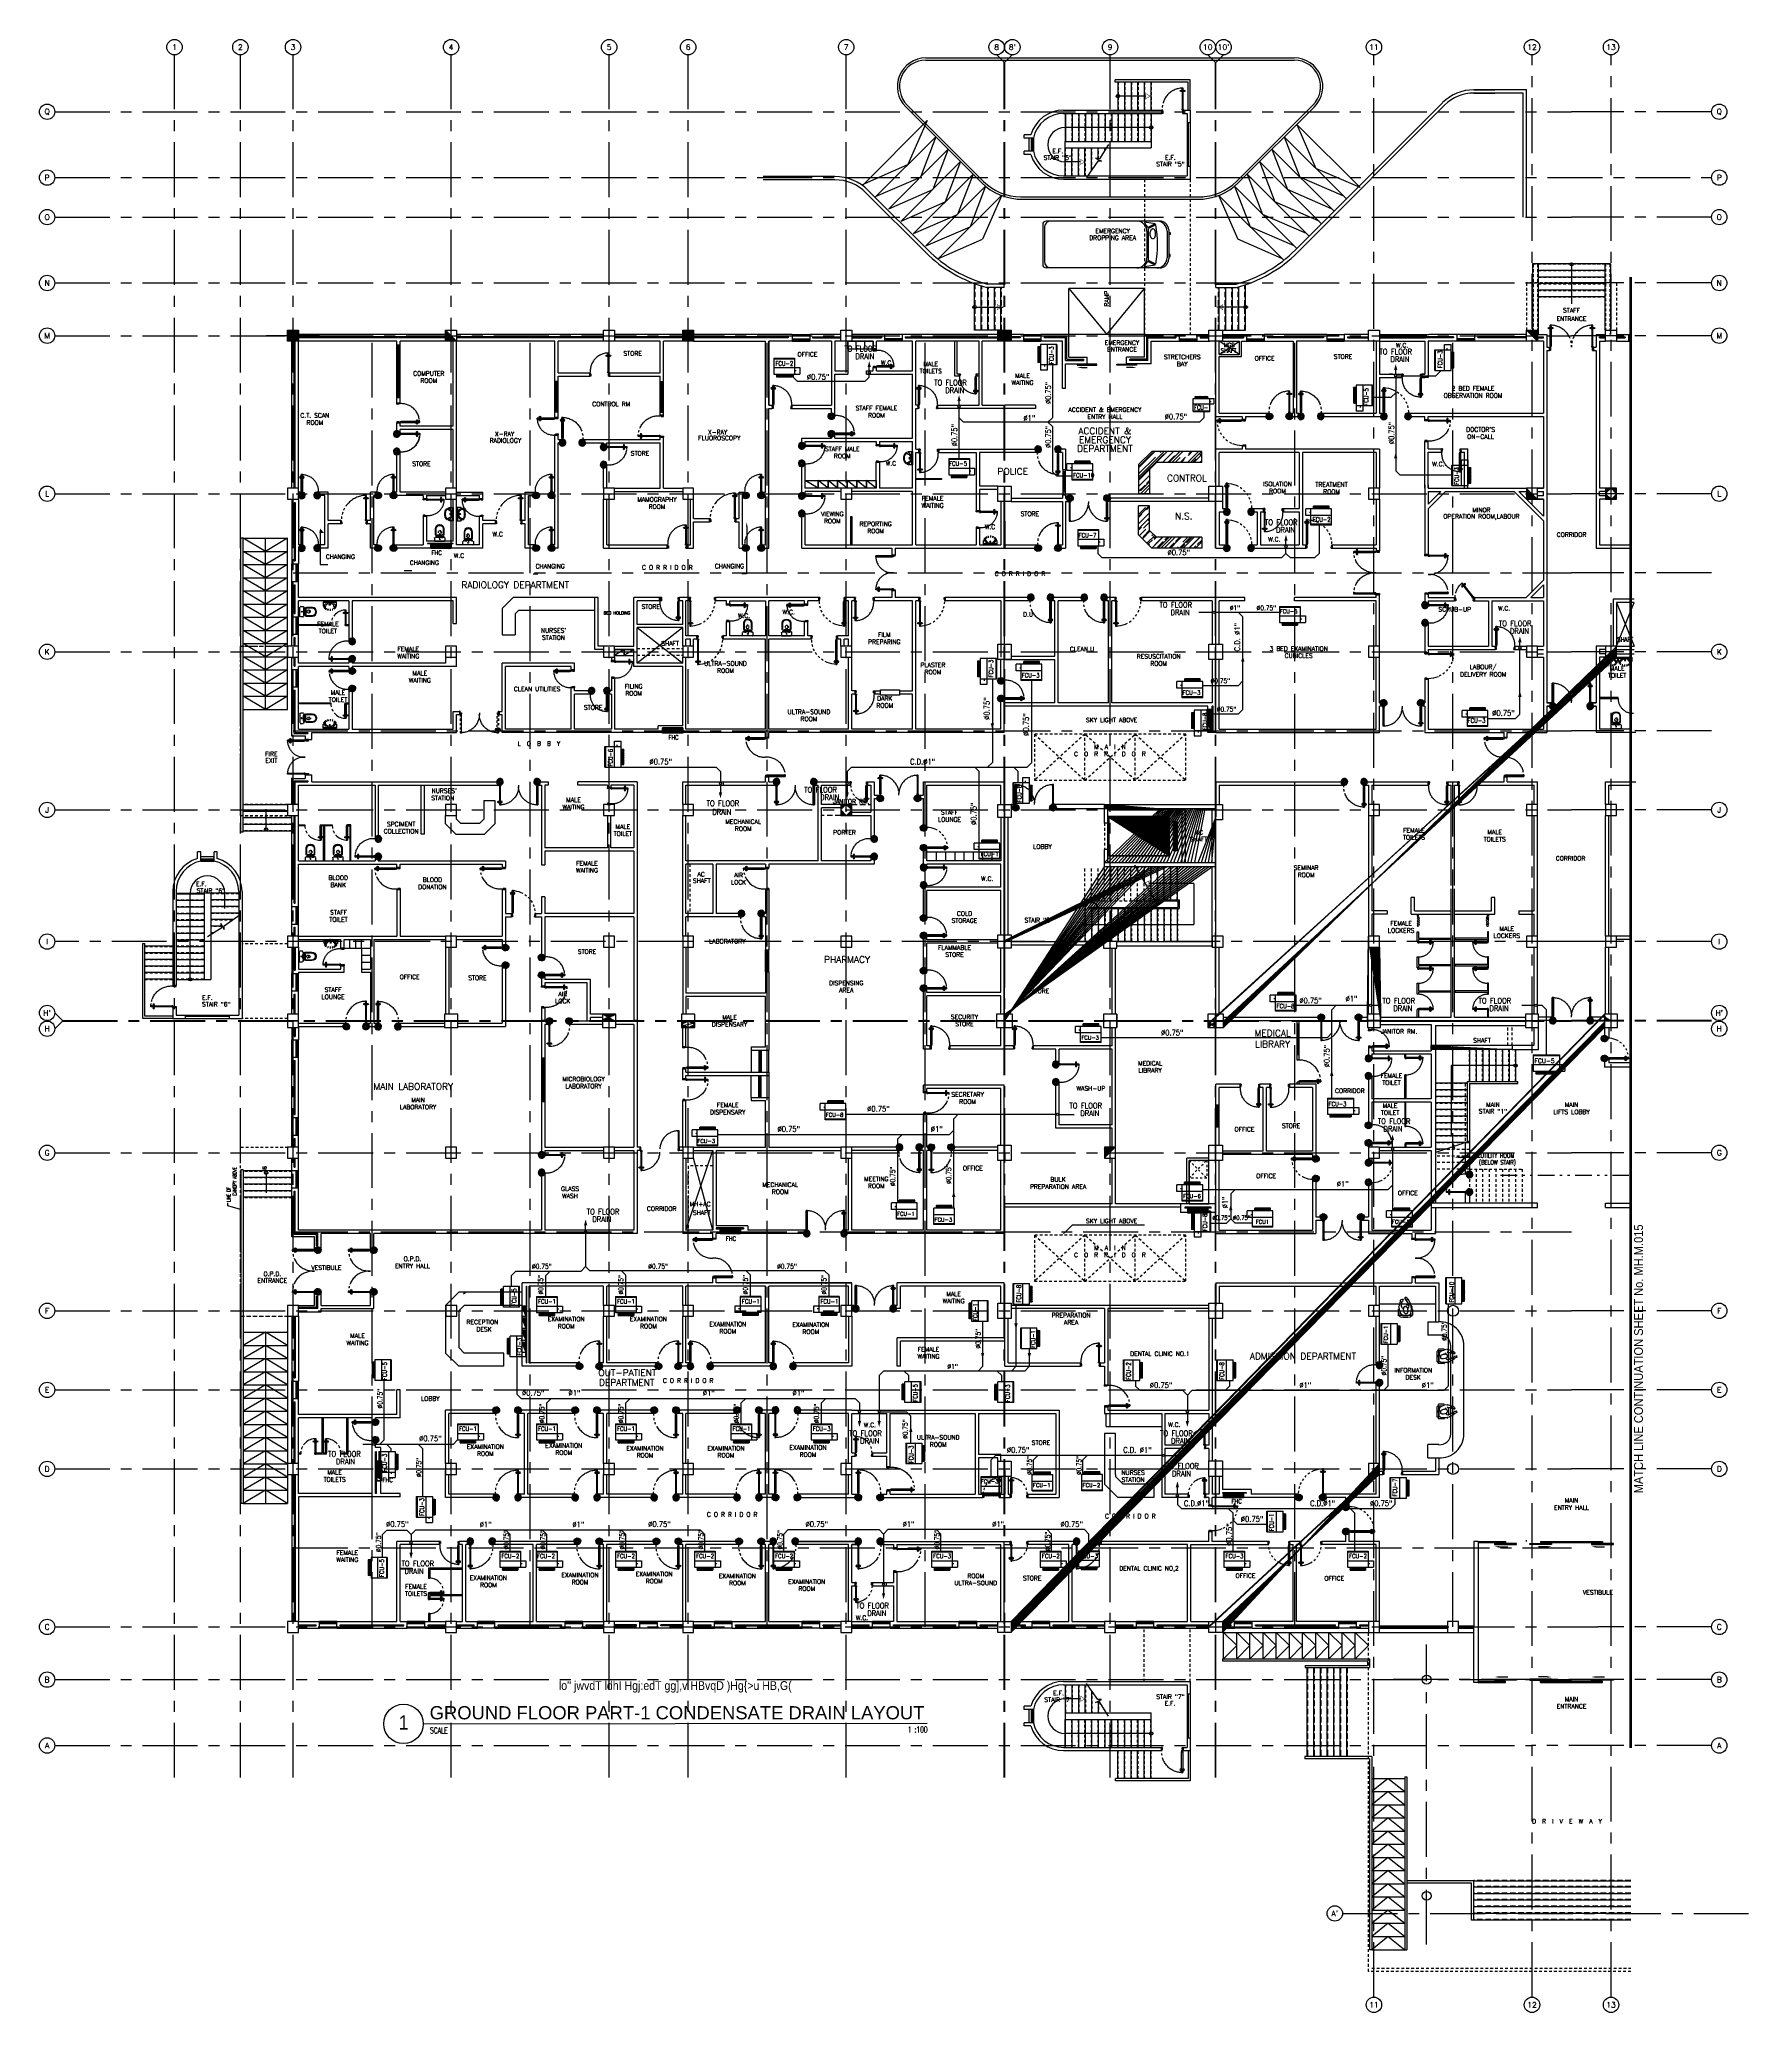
# Model space of a CAD drawing. Extents: x 417866230.2 to 417866308.2, y 43498045.5 to 43498135.4.
import ezdxf
from ezdxf.enums import TextEntityAlignment as Align

# ---------------------------------------------------------------- set-up
doc = ezdxf.new("R2010")
doc.units = 0
doc.header["$MEASUREMENT"] = 0
for name, pattern in [('2DASHES', [1.7, 0.75, -0.25, 0.1, -0.25, 0.1, -0.25]), ('CENTER2', [1.125, 0.75, -0.125, 0.125, -0.125]), ('CENTERX2', [4, 2.5, -0.5, 0.5, -0.5]), ('HIDDEN', [0.375, 0.25, -0.125]), ('HIDDEN2', [0.1875, 0.125, -0.0625])]:
    doc.linetypes.add(name, pattern=pattern)
doc.layers.get('0').update_dxf_attribs({"linetype": 'CONTINUOUS'})
for name, color, linetype in [('A-JEERI', 11, 'CONTINUOUS'), ('AC-CD', 6, 'CONTINUOUS'), ('AC-CH', 6, 'CENTER2'), ('AC-TEXT', 2, 'CONTINUOUS'), ('ASHADE', 11, 'CONTINUOUS'), ('AX', 11, 'CONTINUOUS'), ('AX-CR', 7, 'CONTINUOUS'), ('AX-TXT', 2, 'CONTINUOUS'), ('AXES', 11, 'CENTERX2'), ('CANOPY-LN', 11, 'CONTINUOUS'), ('CER', 2, 'CONTINUOUS'), ('COL', 11, 'CONTINUOUS'), ('COUNTER', 11, 'CONTINUOUS'), ('CTXT', 6, 'CONTINUOUS'), ('CURB', 11, 'CONTINUOUS'), ('CURT', 11, 'CONTINUOUS'), ('DIM', 11, 'CONTINUOUS'), ('DOOR', 11, 'CONTINUOUS'), ('DOOR-DIM', 11, 'CONTINUOUS'), ('E-PANELBX', 11, 'CONTINUOUS'), ('E-TXT', 2, 'CONTINUOUS'), ('ELEV', 2, 'CONTINUOUS'), ('FCU', 6, 'CONTINUOUS'), ('FHC', 11, 'CONTINUOUS'), ('GAR', 11, 'CONTINUOUS'), ('Handrail', 11, 'CONTINUOUS'), ('HAT', 11, 'CONTINUOUS'), ('HIDDEN', 11, 'HIDDEN2'), ('IND-ES-L', 11, '2DASHES'), ('INSUL', 11, 'CONTINUOUS'), ('LIFTS', 11, 'CONTINUOUS'), ('Locker', 11, 'CONTINUOUS'), ('NON-MEDICAL', 11, 'CONTINUOUS'), ('P-SOLIDWASTE', 6, 'CONTINUOUS'), ('PART', 11, 'CONTINUOUS'), ('Ramb', 11, 'CONTINUOUS'), ('RM-IND', 11, 'CONTINUOUS'), ('RM-NAME', 11, 'CONTINUOUS'), ('SCD', 2, 'CONTINUOUS'), ('SHAFT', 11, 'CONTINUOUS'), ('SHAFTS', 11, 'CONTINUOUS'), ('SLOPE', 11, 'CONTINUOUS'), ('Step', 11, 'CONTINUOUS'), ('STR', 11, 'CONTINUOUS'), ('SUNI-FUR', 11, 'CONTINUOUS'), ('TEXT', 11, 'CONTINUOUS'), ('TXT1', 2, 'CONTINUOUS'), ('WALL', 11, 'CONTINUOUS'), ('WIN', 11, 'CONTINUOUS')]:
    doc.layers.add(name, color=color, linetype=linetype)
doc.styles.add('A-TXT200A', font='simplex.shx', dxfattribs={"width": 0.7, "height": 200})
doc.styles.add('Abdel', font='xarb.shx', dxfattribs={"width": 0.9})
doc.styles.add('ROMANC', font='romanc', dxfattribs={"height": 0.1})
doc.styles.add('ROMANS', font='ROMANS.shx', dxfattribs={"width": 0.6})
doc.styles.add('TTXT', font='ARIAL.TTF', dxfattribs={"width": 0.6})
doc.dimstyles.new('STANDARD in', dxfattribs={"dimtxt": 0.2, "dimasz": 0.1, "dimexe": 0.07, "dimexo": 0.05, "dimgap": 0.1, "dimtad": 1, "dimdec": 0, "dimlfac": 1000, "dimzin": 0, "dimdsep": 46, "dimtxsty": 'ROMANS', "dimblk": 'ARCHTICK', "dimcen": 0.05, "dimdle": 0.05, "dimclrd": 4, "dimclre": 4, "dimclrt": 2, "dimadec": 0, "dimazin": 0, "dimtfac": 1, "dimtdec": 0, "dimtmove": 2, "dimatfit": 3, "dimldrblk": 'ARCHTICK', "dimfxl": 0, "dimtolj": 1, "dimtzin": 0, "dimarcsym": 0})
pattern_1 = [(45, (0, 0), (-26.5165042945, 26.5165042945), [])]
pattern_2 = [(45, (0, 0), (-0.08838834764832, 0.08838834764832), [])]

# ---------------------------------------------------------------- blocks, each defined once
blk = doc.blocks.new('COL50')
at = {"layer": 'COL'}
blk.add_lwpolyline([(-250, 250), (-250, -250), (250, -250), (250, 250)], close=True, dxfattribs=at)
blk = doc.blocks.new('RM1')
at = {"layer": 'RM-NAME', "style": 'ROMANS'}
for tag, p in [('ROOMNAME1', (0, 324)), ('ROOMNAME2', (0, 0))]:
    blk.add_attdef(tag, text='', height=200, dxfattribs=at).set_placement(p, align=Align.MIDDLE)
blk = doc.blocks.new('A$C272A55A0')
at = {"layer": 'DOOR', "color": 0, "linetype": 'ByBlock'}
for p, q in [((0, 900), (0, 1050)), ((50, 1050), (0, 1050)), ((0, 900), (25, 900)), ((25, 950), (50, 950)), ((25, 900), (25, 950)), ((75, 900), (25, 900)), ((25, 850), (25, 900)), ((42, 850), (25, 850)), ((58, 870), (42, 870)), ((42, 870), (42, 850)), ((50, 950), (50, 1050)), ((58, 850), (58, 870)), ((75, 850), (58, 850)), ((75, 900), (75, 850)), ((1725, 900), (1775, 900)), ((1725, 900), (1725, 850)), ((1725, 850), (1742, 850)), ((1742, 870), (1758, 870)), ((1742, 850), (1742, 870)), ((1750, 950), (1750, 1050)), ((1750, 1050), (1800, 1050)), ((1775, 950), (1750, 950)), ((1758, 870), (1758, 850)), ((1758, 850), (1775, 850)), ((1775, 900), (1775, 950)), ((1800, 900), (1775, 900)), ((1775, 850), (1775, 900)), ((1800, 1050), (1800, 900)), ((25, 50), (42, 50)), ((25, 50), (25, 0)), ((25, 0), (75, 0)), ((75, 0), (25, 0)), ((42, 50), (42, 30)), ((42, 30), (58, 30)), ((58, 50), (75, 50)), ((58, 50), (58, 30)), ((75, 50), (75, 0)), ((1718, 160), (1709, 160)), ((1709, 95), (1709, 160)), ((1718, 95), (1709, 95)), ((1725, 173), (1718, 173)), ((1718, 173), (1718, 83)), ((1718, 95), (1718, 160)), ((1725, 83), (1718, 83)), ((1742, 50), (1725, 50)), ((1725, 50), (1725, 0)), ((1775, 0), (1725, 0)), ((1725, 0), (1775, 0)), ((1742, 50), (1742, 30)), ((1758, 30), (1742, 30)), ((1775, 50), (1758, 50)), ((1758, 50), (1758, 30)), ((1775, 173), (1782, 173)), ((1775, 83), (1782, 83)), ((1775, 50), (1775, 0)), ((1782, 173), (1782, 83)), ((1782, 160), (1791, 160)), ((1782, 95), (1782, 160)), ((1782, 95), (1791, 95)), ((1791, 95), (1791, 160))]:
    blk.add_line(p, q, dxfattribs=at)
at = {"layer": 'DOOR', "color": 9, "linetype": 'ByBlock'}
for p, q in [((50, 1050), (0, 1010)), ((50, 1050), (0, 937)), ((50, 1050), (37, 950)), ((1750, 1050), (1800, 1010)), ((1750, 1050), (1800, 937)), ((1750, 1050), (1763, 950))]:
    blk.add_line(p, q, dxfattribs=at)
at = {"layer": 'DOOR', "linetype": 'ByBlock'}
for p, q in [((25, 850), (25, 50)), ((42, 850), (42, 50)), ((58, 850), (58, 50)), ((75, 50), (75, 850)), ((1725, 50), (1725, 850)), ((1742, 850), (1742, 50)), ((1758, 850), (1758, 50)), ((1775, 850), (1775, 50))]:
    blk.add_line(p, q, dxfattribs=at)
at = {"layer": 'DOOR', "color": 0, "linetype": 'ByBlock'}
for centre in [(1676, 128), (1824, 128)]:
    blk.add_circle(centre, 32.4, dxfattribs=at)
at = {"layer": 'DOOR', "color": 9, "linetype": 'ByBlock'}
for centre, radius, start, end in [((50, 1050), 54.4, 203.20738, 270), ((50, 1050), 74.4, 227.77643, 270), ((50, 1050), 94.4, 238.01819, 270), ((50, 1050), 114, 244.08384, 257.37743), ((50, 1050), 134, 248.15985, 259.28002), ((50, 1050), 154, 251.10529, 256.28577), ((50, 1050), 34.4, 180, 270), ((50, 1050), 14.4, 180, 270), ((1750, 1050), 14.4, 270, 0), ((1750, 1050), 34.4, 270, 0), ((1750, 1050), 54.4, 270, 336.79262), ((1750, 1050), 74.4, 270, 312.22357), ((1750, 1050), 94.4, 270, 301.98181), ((1750, 1050), 114, 282.62257, 295.91616), ((1750, 1050), 134, 280.71998, 291.84015), ((1750, 1050), 154, 283.71423, 288.89471)]:
    blk.add_arc(centre, radius, start, end, dxfattribs=at)
at = {"layer": 'DOOR', "linetype": 'HIDDEN', "ltscale": 0.5}
for centre, start, end in [((50, 851), 268.31738, 3.29648), ((1750, 851), 176.70352, 271.68262)]:
    blk.add_arc(centre, 851, start, end, dxfattribs=at)
at = {"layer": 'WALL', "linetype": 'ByBlock'}
blk.add_line((1800, 900), (1800, 1050), dxfattribs=at)
blk = doc.blocks.new('A$C010A25D0')
at = {"layer": 'DOOR', "color": 0, "linetype": 'ByBlock'}
for p, q in [((0, 2031), (0, 1981)), ((0, 1981), (0, 2031)), ((50, 2031), (0, 2031)), ((50, 1981), (0, 1981)), ((30, 2014), (30, 1998)), ((50, 2014), (30, 2014)), ((50, 1998), (30, 1998)), ((50, 2031), (50, 2014)), ((50, 1998), (50, 1981)), ((83, 2031), (83, 2038)), ((173, 2038), (83, 2038)), ((83, 1981), (83, 1974)), ((173, 1974), (83, 1974)), ((95, 2038), (95, 2047)), ((95, 2047), (160, 2047)), ((95, 2038), (160, 2038)), ((95, 1974), (95, 1965)), ((95, 1974), (160, 1974)), ((95, 1965), (160, 1965)), ((160, 2038), (160, 2047)), ((160, 1974), (160, 1965)), ((173, 2031), (173, 2038)), ((173, 1981), (173, 1974)), ((950, 2014), (950, 2031)), ((950, 2031), (1000, 2031)), ((970, 2014), (950, 2014)), ((950, 1981), (950, 1998)), ((950, 1998), (970, 1998)), ((1000, 1981), (950, 1981)), ((970, 1998), (970, 2014)), ((1000, 2056), (1000, 2031)), ((1000, 2056), (1150, 2056)), ((1000, 1981), (1000, 2031)), ((1000, 2031), (1050, 2031)), ((1050, 2031), (1050, 2006)), ((1050, 2006), (1150, 2006)), ((1150, 2006), (1150, 2056)), ((50, 131), (0, 131)), ((0, 131), (0, 81)), ((0, 81), (0, 131)), ((50, 81), (0, 81)), ((50, 114), (30, 114)), ((30, 98), (30, 114)), ((50, 98), (30, 98)), ((50, 114), (50, 131)), ((50, 81), (50, 98)), ((173, 138), (83, 138)), ((83, 131), (83, 138)), ((83, 81), (83, 74)), ((173, 74), (83, 74)), ((95, 147), (160, 147)), ((95, 138), (95, 147)), ((95, 138), (160, 138)), ((95, 74), (160, 74)), ((95, 74), (95, 65)), ((95, 65), (160, 65)), ((160, 138), (160, 147)), ((160, 74), (160, 65)), ((173, 131), (173, 138)), ((173, 81), (173, 74)), ((1000, 131), (950, 131)), ((950, 131), (950, 114)), ((950, 114), (970, 114)), ((970, 98), (950, 98)), ((950, 98), (950, 81)), ((950, 81), (1000, 81)), ((970, 114), (970, 98)), ((1000, 131), (1000, 81)), ((1000, 56), (1000, 81)), ((1000, 81), (1050, 81)), ((1000, 56), (1150, 56)), ((1050, 81), (1050, 106)), ((1050, 106), (1150, 106)), ((1150, 106), (1150, 56))]:
    blk.add_line(p, q, dxfattribs=at)
at = {"layer": 'DOOR', "linetype": 'ByBlock'}
for p, q in [((950, 2031), (50, 2031)), ((950, 2014), (50, 2014)), ((950, 1998), (50, 1998)), ((50, 1981), (950, 1981)), ((50, 131), (950, 131)), ((950, 114), (50, 114)), ((950, 98), (50, 98)), ((950, 81), (50, 81)), ((1150, 56), (1000, 56))]:
    blk.add_line(p, q, dxfattribs=at)
at = {"layer": 'DOOR', "color": 9, "linetype": 'ByBlock'}
for p, q in [((1150, 2006), (1037, 2056)), ((1150, 2006), (1050, 2019)), ((1150, 2006), (1110, 2056)), ((1150, 106), (1037, 56)), ((1150, 106), (1050, 93)), ((1150, 106), (1110, 56))]:
    blk.add_line(p, q, dxfattribs=at)
at = {"layer": 'DOOR', "color": 0, "linetype": 'ByBlock'}
for centre in [(128, 2079), (128, 1932), (128, 179), (128, 32)]:
    blk.add_circle(centre, 32.4, dxfattribs=at)
at = {"layer": 'DOOR', "linetype": 'HIDDEN', "ltscale": 0.5}
for centre, start, end in [((951, 2006), 178.49405, 272.95682), ((951, 106), 87.04318, 181.50595)]:
    blk.add_arc(centre, 951, start, end, dxfattribs=at)
at = {"layer": 'DOOR', "color": 9, "linetype": 'ByBlock'}
for centre, radius, start, end in [((1150, 2006), 154, 161.10529, 166.28577), ((1150, 2006), 134, 158.15985, 169.28002), ((1150, 2006), 114, 154.08384, 167.37743), ((1150, 2006), 94.4, 148.01819, 180), ((1150, 2006), 74.4, 137.77643, 180), ((1150, 2006), 54.4, 113.20738, 180), ((1150, 2006), 34.4, 90, 180), ((1150, 2006), 14.4, 90, 180), ((1150, 106), 154, 193.71423, 198.89471), ((1150, 106), 134, 190.71998, 201.84015), ((1150, 106), 114, 192.62257, 205.91616), ((1150, 106), 94.4, 180, 211.98181), ((1150, 106), 74.4, 180, 222.22357), ((1150, 106), 54.4, 180, 246.79262), ((1150, 106), 34.4, 180, 270), ((1150, 106), 14.4, 180, 270)]:
    blk.add_arc(centre, radius, start, end, dxfattribs=at)
at = {"layer": 'WALL'}
blk.add_line((1000, 56), (1150, 56), dxfattribs=at)
blk = doc.blocks.new('AXU')
at = {"layer": 'AX-CR'}
blk.add_circle((0, 350), 350, dxfattribs=at)
at = {"layer": 'AX-TXT', "style": 'ROMANS'}
blk.add_attdef('AX', text='', height=250, dxfattribs=at).set_placement((0, 350), align=Align.MIDDLE)
blk = doc.blocks.new('*X35')
at = {"color": 0}
for p, q in [((477438, 147300), (480112, 147300)), ((477516, 147250), (480112, 147250)), ((477594, 147200), (480112, 147200)), ((477671, 147150), (480112, 147150)), ((477749, 147100), (480112, 147100)), ((477827, 147050), (480112, 147050)), ((477905, 147000), (480112, 147000)), ((477983, 146950), (480112, 146950)), ((478061, 146900), (480112, 146900)), ((478139, 146850), (480112, 146850)), ((478216, 146800), (480112, 146800)), ((478294, 146750), (480112, 146750)), ((478372, 146700), (480112, 146700)), ((478450, 146650), (480112, 146650)), ((478528, 146600), (480112, 146600)), ((478606, 146550), (480112, 146550)), ((478684, 146500), (480112, 146500)), ((478761, 146450), (480112, 146450)), ((478839, 146400), (480112, 146400)), ((478917, 146350), (480112, 146350)), ((478995, 146300), (480112, 146300)), ((479073, 146250), (480112, 146250)), ((479151, 146200), (480112, 146200)), ((479229, 146150), (480112, 146150)), ((479306, 146100), (480112, 146100)), ((479384, 146050), (480112, 146050)), ((479462, 146000), (480112, 146000)), ((479540, 145950), (480112, 145950)), ((479618, 145900), (480112, 145900)), ((479696, 145850), (480112, 145850)), ((479774, 145800), (480112, 145800)), ((479851, 145750), (480112, 145750)), ((479929, 145700), (480112, 145700)), ((480007, 145650), (480112, 145650)), ((480085, 145600), (480112, 145600))]:
    blk.add_line(p, q, dxfattribs=at)
blk = doc.blocks.new('A$C74DC60CF')
at = {"layer": 'DOOR', "color": 0, "linetype": 'ByBlock'}
for p, q in [((65, 1155), (65, 1090)), ((74, 1155), (65, 1155)), ((74, 1090), (65, 1090)), ((74, 1078), (74, 1168)), ((81, 1168), (74, 1168)), ((74, 1155), (74, 1090)), ((81, 1078), (74, 1078)), ((81, 1200), (81, 1250)), ((131, 1250), (81, 1250)), ((81, 1250), (131, 1250)), ((81, 1200), (98, 1200)), ((98, 1200), (98, 1220)), ((98, 1220), (114, 1220)), ((114, 1200), (114, 1220)), ((114, 1200), (131, 1200)), ((131, 1200), (131, 1250)), ((131, 1168), (138, 1168)), ((131, 1078), (138, 1078)), ((138, 1078), (138, 1168)), ((138, 1155), (138, 1090)), ((138, 1155), (147, 1155)), ((138, 1090), (147, 1090)), ((147, 1155), (147, 1090)), ((56, 150), (56, 0)), ((56, 150), (81, 150)), ((106, 0), (56, 0)), ((98, 200), (81, 200)), ((81, 200), (81, 150)), ((131, 150), (81, 150)), ((81, 150), (81, 100)), ((81, 100), (106, 100)), ((98, 180), (98, 200)), ((114, 180), (98, 180)), ((106, 100), (106, 0)), ((131, 200), (114, 200)), ((114, 200), (114, 180)), ((131, 150), (131, 200)), ((1131, 100), (1106, 100)), ((1106, 100), (1106, 0)), ((1131, 150), (1131, 100)), ((1156, 150), (1131, 150)), ((1156, 150), (1156, 0)), ((1156, 0), (1156, 150)), ((1106, 0), (1156, 0))]:
    blk.add_line(p, q, dxfattribs=at)
at = {"layer": 'DOOR', "linetype": 'ByBlock'}
for p, q in [((81, 200), (81, 1200)), ((98, 200), (98, 1200)), ((114, 200), (114, 1200)), ((131, 1200), (131, 200))]:
    blk.add_line(p, q, dxfattribs=at)
at = {"layer": 'DOOR', "color": 9, "linetype": 'ByBlock'}
for p, q in [((106, 0), (56, 114)), ((106, 0), (56, 40)), ((106, 0), (93, 100)), ((1106, 0), (1156, 114)), ((1106, 0), (1119, 100)), ((1106, 0), (1156, 40))]:
    blk.add_line(p, q, dxfattribs=at)
at = {"layer": 'DOOR', "color": 0, "linetype": 'ByBlock'}
for centre in [(32, 1123), (179, 1123)]:
    blk.add_circle(centre, 32.4, dxfattribs=at)
at = {"layer": 'DOOR', "linetype": 'HIDDEN', "ltscale": 0.5}
blk.add_arc((106, 223), 1028, 355.9414, 91.39409, dxfattribs=at)
at = {"layer": 'DOOR', "color": 9, "linetype": 'ByBlock'}
for centre, radius, start, end in [((106, 0), 154, 103.71423, 108.89471), ((106, 0), 134, 100.71998, 111.84015), ((106, 0), 114, 102.62257, 115.91616), ((106, 0), 94.4, 90, 121.98181), ((106, 0), 74.4, 90, 132.22357), ((106, 0), 54.4, 90, 156.79262), ((106, 0), 34.4, 90, 180), ((106, 0), 14.4, 90, 180), ((1106, 0), 94.4, 58.01819, 90), ((1106, 0), 74.4, 47.77643, 90), ((1106, 0), 54.4, 23.20738, 90), ((1106, 0), 34.4, 0, 90), ((1106, 0), 14.4, 0, 90), ((1106, 0), 134, 68.15985, 79.28002), ((1106, 0), 154, 71.10529, 76.28577)]:
    blk.add_arc(centre, radius, start, end, dxfattribs=at)
blk = doc.blocks.new('AXL')
at = {"layer": 'AX-CR'}
blk.add_circle((-350, 0), 350, dxfattribs=at)
at = {"layer": 'AX-TXT', "style": 'ROMANS'}
blk.add_attdef('AX', text='', height=250, dxfattribs=at).set_placement((-350, 0), align=Align.MIDDLE)
blk = doc.blocks.new('DOOR90')
at = {"layer": 'DOOR', "color": 7, "linetype": 'ByBlock'}
for p, q in [((-150, 0), (0, 0)), ((-150, 0), (-150, -25)), ((0, -50), (-114, 0)), ((0, -50), (-40, 0)), ((0, -50), (0, 0)), ((-1000, -25), (-1050, -25)), ((-1050, -75), (-1050, -25)), ((-1050, -25), (-1050, -75)), ((-1000, -75), (-1050, -75)), ((-1000, -42), (-1020, -42)), ((-1020, -42), (-1020, -58)), ((-1000, -58), (-1020, -58)), ((-1000, -25), (-1000, -42)), ((-1000, -58), (-1000, -75)), ((-878, -18), (-968, -18)), ((-968, -25), (-968, -18)), ((-968, -75), (-968, -82)), ((-878, -82), (-968, -82)), ((-955, -9), (-890, -9)), ((-955, -18), (-955, -9)), ((-955, -18), (-890, -18)), ((-955, -82), (-890, -82)), ((-955, -82), (-955, -91)), ((-955, -91), (-890, -91)), ((-890, -18), (-890, -9)), ((-890, -82), (-890, -91)), ((-878, -25), (-878, -18)), ((-878, -75), (-878, -82)), ((-200, -25), (-150, -25)), ((-200, -42), (-200, -25)), ((-180, -42), (-200, -42)), ((-200, -58), (-180, -58)), ((-200, -75), (-200, -58)), ((-150, -75), (-200, -75)), ((-180, -58), (-180, -42)), ((-150, -25), (-100, -25)), ((-150, -75), (-150, -25)), ((-150, -875), (-100, -875)), ((-150, -900), (-150, -875)), ((0, -850), (-114, -900)), ((-100, -25), (-100, -50)), ((0, -50), (-100, -37)), ((-100, -50), (0, -50)), ((-100, -875), (-100, -850)), ((0, -850), (-100, -863)), ((-100, -850), (0, -850)), ((0, -850), (-40, -900)), ((0, -850), (0, -900)), ((-150, -900), (0, -900)), ((0, -900), (-150, -900))]:
    blk.add_line(p, q, dxfattribs=at)
at = {"layer": 'DOOR', "linetype": 'ByBlock'}
for p, q in [((-200, -25), (-1000, -25)), ((-200, -42), (-1000, -42)), ((-200, -58), (-1000, -58)), ((-1000, -75), (-200, -75))]:
    blk.add_line(p, q, dxfattribs=at)
at = {"layer": 'DOOR', "color": 7, "linetype": 'ByBlock'}
for centre in [(-923, 24), (-923, -124)]:
    blk.add_circle(centre, 32.4, dxfattribs=at)
for centre, radius, start, end in [((0, -50), 154, 161.10529, 166.28577), ((0, -50), 94.4, 148.01819, 180), ((0, -850), 154, 193.71423, 198.89471), ((0, -50), 134, 158.15985, 169.28002), ((0, -850), 134, 190.71998, 201.84015), ((0, -50), 114, 154.08384, 167.37743), ((0, -850), 94.4, 180, 211.98181), ((0, -50), 74.4, 137.77643, 180), ((0, -850), 74.4, 180, 222.22357), ((0, -50), 54.4, 113.20738, 180), ((0, -850), 54.4, 180, 246.79262), ((0, -50), 34.4, 90, 180), ((0, -850), 34.4, 180, 270), ((0, -50), 14.4, 90, 180), ((0, -850), 14.4, 180, 270)]:
    blk.add_arc(centre, radius, start, end, dxfattribs=at)
at = {"layer": 'DOOR', "linetype": 'HIDDEN', "ltscale": 0.5}
blk.add_arc((-222, -50), 828, 178.27012, 275.00304, dxfattribs=at)
blk = doc.blocks.new('A$C24ED45A6')
at = {"layer": 'DOOR', "color": 0, "linetype": 'ByBlock'}
for p, q in [((909, 1055), (909, 990)), ((918, 1055), (909, 1055)), ((918, 990), (909, 990)), ((918, 978), (918, 1068)), ((925, 1068), (918, 1068)), ((918, 1055), (918, 990)), ((925, 978), (918, 978)), ((925, 1100), (925, 1150)), ((925, 1150), (975, 1150)), ((975, 1150), (925, 1150)), ((942, 1100), (925, 1100)), ((942, 1100), (942, 1120)), ((958, 1120), (942, 1120)), ((958, 1100), (958, 1120)), ((975, 1100), (958, 1100)), ((975, 1100), (975, 1150)), ((975, 1068), (982, 1068)), ((975, 978), (982, 978)), ((982, 978), (982, 1068)), ((982, 1055), (982, 990)), ((982, 1055), (991, 1055)), ((982, 990), (991, 990)), ((991, 1055), (991, 990)), ((0, 0), (0, 150)), ((0, 150), (25, 150)), ((50, 0), (0, 0)), ((25, 150), (25, 100)), ((25, 100), (50, 100)), ((50, 100), (50, 0)), ((925, 150), (925, 200)), ((925, 200), (942, 200)), ((925, 150), (975, 150)), ((942, 200), (942, 180)), ((942, 180), (958, 180)), ((975, 100), (950, 100)), ((950, 100), (950, 0)), ((958, 180), (958, 200)), ((958, 200), (975, 200)), ((975, 200), (975, 150)), ((1000, 150), (975, 150)), ((975, 150), (975, 100)), ((1000, 150), (1000, 0)), ((950, 0), (1000, 0))]:
    blk.add_line(p, q, dxfattribs=at)
at = {"layer": 'DOOR', "linetype": 'ByBlock'}
for p, q in [((925, 1100), (925, 200)), ((942, 200), (942, 1100)), ((958, 200), (958, 1100)), ((975, 200), (975, 1100))]:
    blk.add_line(p, q, dxfattribs=at)
at = {"layer": 'DOOR', "color": 9, "linetype": 'ByBlock'}
for p, q in [((50, 0), (0, 114)), ((50, 0), (0, 40)), ((50, 0), (37, 100)), ((950, 0), (1000, 114)), ((950, 0), (963, 100)), ((950, 0), (1000, 40))]:
    blk.add_line(p, q, dxfattribs=at)
at = {"layer": 'DOOR', "color": 0, "linetype": 'ByBlock'}
for centre in [(876, 1023), (1024, 1023)]:
    blk.add_circle(centre, 32.4, dxfattribs=at)
at = {"layer": 'DOOR', "linetype": 'HIDDEN', "ltscale": 0.5}
blk.add_arc((950, 222), 928, 88.45601, 184.48155, dxfattribs=at)
at = {"layer": 'DOOR', "color": 9, "linetype": 'ByBlock'}
for centre, radius, start, end in [((50, 0), 154, 103.71423, 108.89471), ((50, 0), 134, 100.71998, 111.84015), ((50, 0), 114, 102.62257, 115.91616), ((50, 0), 94.4, 90, 121.98181), ((50, 0), 74.4, 90, 132.22357), ((50, 0), 54.4, 90, 156.79262), ((50, 0), 34.4, 90, 180), ((50, 0), 14.4, 90, 180), ((950, 0), 94.4, 58.01819, 90), ((950, 0), 74.4, 47.77643, 90), ((950, 0), 54.4, 23.20738, 90), ((950, 0), 34.4, 0, 90), ((950, 0), 14.4, 0, 90), ((950, 0), 134, 68.15985, 79.28002), ((950, 0), 114, 64.08384, 77.37743), ((950, 0), 154, 71.10529, 76.28577)]:
    blk.add_arc(centre, radius, start, end, dxfattribs=at)
at = {"layer": 'WALL'}
blk.add_line((1000, 0), (1000, 150), dxfattribs=at)
blk = doc.blocks.new('DOOR100')
at = {"layer": 'DOOR', "color": 7, "linetype": 'ByBlock'}
for p, q in [((-91, 1205), (-91, 1140)), ((-82, 1205), (-91, 1205)), ((-82, 1140), (-91, 1140)), ((-82, 1128), (-82, 1218)), ((-75, 1218), (-82, 1218)), ((-82, 1205), (-82, 1140)), ((-75, 1128), (-82, 1128)), ((-75, 1250), (-75, 1300)), ((-75, 1300), (-25, 1300)), ((-25, 1300), (-75, 1300)), ((-58, 1250), (-75, 1250)), ((-58, 1250), (-58, 1270)), ((-42, 1270), (-58, 1270)), ((-42, 1250), (-42, 1270)), ((-25, 1250), (-42, 1250)), ((-25, 1250), (-25, 1300)), ((-25, 1218), (-18, 1218)), ((-25, 1128), (-18, 1128)), ((-18, 1128), (-18, 1218)), ((-18, 1205), (-18, 1140)), ((-18, 1205), (-9, 1205)), ((-18, 1140), (-9, 1140)), ((-9, 1205), (-9, 1140)), ((-1200, 0), (-1200, 150)), ((-1200, 150), (-1175, 150)), ((-1200, 150), (-1200, 0)), ((-1150, 0), (-1200, 114)), ((-1150, 0), (-1200, 40)), ((-1150, 0), (-1200, 0)), ((-1175, 150), (-1175, 100)), ((-1175, 100), (-1150, 100)), ((-1150, 0), (-1163, 100)), ((-1150, 100), (-1150, 0)), ((-75, 200), (-58, 200)), ((-75, 150), (-75, 200)), ((-75, 150), (-25, 150)), ((-58, 200), (-58, 180)), ((-58, 180), (-42, 180)), ((-50, 0), (0, 114)), ((-50, 100), (-50, 0)), ((-50, 0), (-37, 100)), ((-25, 100), (-50, 100)), ((-50, 0), (0, 40)), ((-50, 0), (0, 0)), ((-42, 200), (-25, 200)), ((-42, 180), (-42, 200)), ((-25, 200), (-25, 150)), ((0, 150), (-25, 150)), ((-25, 150), (-25, 100)), ((0, 0), (0, 150)), ((0, 150), (0, 0))]:
    blk.add_line(p, q, dxfattribs=at)
at = {"layer": 'DOOR', "linetype": 'ByBlock'}
for p, q in [((-75, 1250), (-75, 200)), ((-58, 200), (-58, 1250)), ((-42, 200), (-42, 1250)), ((-25, 200), (-25, 1250))]:
    blk.add_line(p, q, dxfattribs=at)
at = {"layer": 'DOOR', "color": 7, "linetype": 'ByBlock'}
for centre in [(-124, 1173), (24, 1173)]:
    blk.add_circle(centre, 32.4, dxfattribs=at)
at = {"layer": 'DOOR', "linetype": 'HIDDEN', "ltscale": 0.5}
blk.add_arc((-25, 150), 1150, 90, 180, dxfattribs=at)
at = {"layer": 'DOOR', "color": 7, "linetype": 'ByBlock'}
for centre, radius, start, end in [((-1150, 0), 154, 103.71423, 108.89471), ((-1150, 0), 134, 100.71998, 111.84015), ((-1150, 0), 94.4, 90, 121.98181), ((-1150, 0), 74.4, 90, 132.22357), ((-1150, 0), 54.4, 90, 156.79262), ((-1150, 0), 34.4, 90, 180), ((-1150, 0), 14.4, 90, 180), ((-50, 0), 94.4, 58.01819, 90), ((-50, 0), 74.4, 47.77643, 90), ((-50, 0), 54.4, 23.20738, 90), ((-50, 0), 34.4, 0, 90), ((-50, 0), 14.4, 0, 90), ((-50, 0), 134, 68.15985, 79.28002), ((-50, 0), 114, 64.08384, 77.37743), ((-50, 0), 154, 71.10529, 76.28577)]:
    blk.add_arc(centre, radius, start, end, dxfattribs=at)
blk = doc.blocks.new('A$C49F1192B')
at = {"layer": 'DOOR', "color": 0, "linetype": 'ByBlock', "xscale": -1, "rotation": 270}
blk.add_blockref('DOOR100', (0, 1200), dxfattribs=at)
blk = doc.blocks.new('A$C7E3856AC')
at = {"layer": 'DOOR', "color": 0, "linetype": 'HIDDEN', "ltscale": 0.3}
for p, q in [((131, 800), (81, 800)), ((81, 750), (81, 800)), ((131, 800), (131, 750)), ((1581, 800), (1581, 750)), ((1631, 800), (1581, 800)), ((1631, 750), (1631, 800)), ((74, 160), (65, 160)), ((65, 95), (65, 160)), ((74, 95), (65, 95)), ((81, 173), (74, 173)), ((74, 173), (74, 83)), ((74, 95), (74, 160)), ((81, 83), (74, 83)), ((98, 750), (81, 750)), ((81, 50), (98, 50)), ((81, 50), (81, 0)), ((81, 0), (131, 0)), ((131, 0), (81, 0)), ((114, 770), (98, 770)), ((98, 770), (98, 750)), ((98, 50), (98, 30)), ((98, 30), (114, 30)), ((114, 750), (114, 770)), ((131, 750), (114, 750)), ((114, 50), (131, 50)), ((114, 50), (114, 30)), ((131, 173), (138, 173)), ((131, 83), (138, 83)), ((131, 50), (131, 0)), ((138, 173), (138, 83)), ((138, 160), (147, 160)), ((138, 95), (138, 160)), ((138, 95), (147, 95)), ((147, 95), (147, 160)), ((1581, 750), (1598, 750)), ((1598, 50), (1581, 50)), ((1581, 50), (1581, 0)), ((1631, 0), (1581, 0)), ((1581, 0), (1631, 0)), ((1598, 770), (1614, 770)), ((1598, 750), (1598, 770)), ((1598, 50), (1598, 30)), ((1614, 30), (1598, 30)), ((1614, 770), (1614, 750)), ((1614, 750), (1631, 750)), ((1631, 50), (1614, 50)), ((1614, 50), (1614, 30)), ((1631, 50), (1631, 0))]:
    blk.add_line(p, q, dxfattribs=at)
at = {"layer": 'DOOR', "linetype": 'HIDDEN', "ltscale": 0.3}
for p, q in [((81, 750), (81, 50)), ((98, 750), (98, 50)), ((114, 750), (114, 50)), ((131, 50), (131, 750)), ((1581, 50), (1581, 750)), ((1598, 750), (1598, 50)), ((1614, 750), (1614, 50)), ((1631, 750), (1631, 50))]:
    blk.add_line(p, q, dxfattribs=at)
at = {"layer": 'DOOR', "color": 0, "linetype": 'HIDDEN', "ltscale": 0.3}
for centre in [(32, 128), (179, 128)]:
    blk.add_circle(centre, 32.4, dxfattribs=at)
at = {"layer": 'DOOR', "linetype": 'HIDDEN', "ltscale": 0.3}
for centre, start, end in [((106, 752), 268.09382, 3.72494), ((1606, 752), 176.27506, 271.90618)]:
    blk.add_arc(centre, 752, start, end, dxfattribs=at)
blk = doc.blocks.new('A$C5C1537D1')
at = {"layer": 'DOOR', "color": 0, "linetype": 'ByBlock'}
for p, q in [((25, 900), (25, 950)), ((75, 950), (25, 950)), ((25, 950), (75, 950)), ((25, 900), (42, 900)), ((42, 900), (42, 920)), ((42, 920), (58, 920)), ((58, 900), (58, 920)), ((58, 900), (75, 900)), ((75, 900), (75, 950)), ((1525, 900), (1525, 950)), ((1525, 950), (1575, 950)), ((1575, 950), (1525, 950)), ((1542, 900), (1525, 900)), ((1542, 900), (1542, 920)), ((1558, 920), (1542, 920)), ((1558, 900), (1558, 920)), ((1575, 900), (1558, 900)), ((1575, 900), (1575, 950)), ((0, 150), (25, 150)), ((0, 0), (0, 150)), ((50, 0), (0, 0)), ((25, 200), (25, 150)), ((42, 200), (25, 200)), ((25, 150), (25, 100)), ((75, 150), (25, 150)), ((25, 100), (50, 100)), ((42, 180), (42, 200)), ((58, 180), (42, 180)), ((50, 100), (50, 0)), ((58, 200), (58, 180)), ((75, 200), (58, 200)), ((75, 150), (75, 200)), ((1509, 855), (1509, 790)), ((1518, 855), (1509, 855)), ((1518, 790), (1509, 790)), ((1518, 778), (1518, 868)), ((1525, 868), (1518, 868)), ((1518, 855), (1518, 790)), ((1525, 778), (1518, 778)), ((1525, 150), (1525, 200)), ((1525, 200), (1542, 200)), ((1525, 150), (1575, 150)), ((1542, 200), (1542, 180)), ((1542, 180), (1558, 180)), ((1575, 100), (1550, 100)), ((1550, 100), (1550, 0)), ((1550, 0), (1600, 0)), ((1558, 180), (1558, 200)), ((1558, 200), (1575, 200)), ((1575, 868), (1582, 868)), ((1575, 778), (1582, 778)), ((1575, 200), (1575, 150)), ((1575, 150), (1575, 100)), ((1600, 150), (1575, 150)), ((1582, 778), (1582, 868)), ((1582, 855), (1582, 790)), ((1582, 855), (1591, 855)), ((1582, 790), (1591, 790)), ((1591, 855), (1591, 790)), ((1600, 0), (1600, 150))]:
    blk.add_line(p, q, dxfattribs=at)
at = {"layer": 'DOOR', "linetype": 'ByBlock'}
for p, q in [((25, 200), (25, 900)), ((42, 200), (42, 900)), ((58, 200), (58, 900)), ((75, 900), (75, 200)), ((1525, 900), (1525, 200)), ((1542, 200), (1542, 900)), ((1558, 200), (1558, 900)), ((1575, 200), (1575, 900))]:
    blk.add_line(p, q, dxfattribs=at)
at = {"layer": 'DOOR', "color": 9, "linetype": 'ByBlock'}
for p, q in [((50, 0), (0, 114)), ((50, 0), (0, 40)), ((50, 0), (37, 100)), ((1550, 0), (1600, 114)), ((1550, 0), (1563, 100)), ((1550, 0), (1600, 40))]:
    blk.add_line(p, q, dxfattribs=at)
at = {"layer": 'DOOR', "color": 0, "linetype": 'ByBlock'}
for centre in [(1476, 823), (1624, 823)]:
    blk.add_circle(centre, 32.4, dxfattribs=at)
at = {"layer": 'DOOR', "linetype": 'HIDDEN', "ltscale": 0.5}
for centre, start, end in [((50, 199), 356.27506, 91.90618), ((1550, 199), 88.09382, 183.72494)]:
    blk.add_arc(centre, 752, start, end, dxfattribs=at)
at = {"layer": 'DOOR', "color": 9, "linetype": 'ByBlock'}
for centre, radius, start, end in [((50, 0), 154, 103.71423, 108.89471), ((50, 0), 134, 100.71998, 111.84015), ((50, 0), 114, 102.62257, 115.91616), ((50, 0), 94.4, 90, 121.98181), ((50, 0), 74.4, 90, 132.22357), ((50, 0), 54.4, 90, 156.79262), ((50, 0), 34.4, 90, 180), ((50, 0), 14.4, 90, 180), ((1550, 0), 94.4, 58.01819, 90), ((1550, 0), 74.4, 47.77643, 90), ((1550, 0), 54.4, 23.20738, 90), ((1550, 0), 34.4, 0, 90), ((1550, 0), 14.4, 0, 90), ((1550, 0), 134, 68.15985, 79.28002), ((1550, 0), 114, 64.08384, 77.37743), ((1550, 0), 154, 71.10529, 76.28577)]:
    blk.add_arc(centre, radius, start, end, dxfattribs=at)
at = {"layer": 'WALL', "linetype": 'ByBlock'}
for p, q in [((0, 150), (0, 0)), ((1600, 150), (1600, 0))]:
    blk.add_line(p, q, dxfattribs=at)
blk = doc.blocks.new('A$C09EF76E8')
at = {"layer": 'DOOR', "color": 0, "linetype": 'ByBlock'}
for p, q in [((777, 950), (727, 950)), ((727, 950), (777, 950)), ((727, 900), (727, 950)), ((744, 900), (727, 900)), ((760, 920), (744, 920)), ((744, 900), (744, 920)), ((760, 900), (760, 920)), ((777, 900), (760, 900)), ((777, 900), (777, 950)), ((2, 0), (2, 150)), ((2, 150), (27, 150)), ((2, 150), (2, 0)), ((27, 150), (27, 100)), ((27, 100), (52, 100)), ((52, 100), (52, 0)), ((719, 855), (710, 855)), ((710, 855), (710, 790)), ((719, 790), (710, 790)), ((727, 868), (719, 868)), ((719, 778), (719, 868)), ((719, 855), (719, 790)), ((727, 778), (719, 778)), ((727, 150), (727, 200)), ((727, 200), (744, 200)), ((727, 150), (777, 150)), ((744, 200), (744, 180)), ((744, 180), (760, 180)), ((777, 100), (752, 100)), ((752, 100), (752, 0)), ((760, 180), (760, 200)), ((760, 200), (777, 200)), ((777, 868), (784, 868)), ((777, 778), (784, 778)), ((777, 200), (777, 150)), ((777, 150), (777, 100)), ((802, 150), (777, 150)), ((784, 778), (784, 868)), ((784, 855), (793, 855)), ((784, 855), (784, 790)), ((784, 790), (793, 790)), ((793, 855), (793, 790)), ((802, 150), (802, 0)), ((52, 0), (2, 0)), ((752, 0), (802, 0))]:
    blk.add_line(p, q, dxfattribs=at)
at = {"layer": 'DOOR', "linetype": 'ByBlock'}
for p, q in [((727, 900), (727, 200)), ((744, 200), (744, 900)), ((760, 200), (760, 900)), ((777, 200), (777, 900)), ((802, 0), (802, 150))]:
    blk.add_line(p, q, dxfattribs=at)
at = {"layer": 'DOOR', "color": 9, "linetype": 'ByBlock'}
for p, q in [((52, 0), (2, 114)), ((52, 0), (2, 40)), ((52, 0), (38, 100)), ((752, 0), (802, 114)), ((752, 0), (765, 100)), ((752, 0), (802, 40))]:
    blk.add_line(p, q, dxfattribs=at)
at = {"layer": 'DOOR', "color": 0, "linetype": 'ByBlock'}
for centre in [(678, 823), (825, 823)]:
    blk.add_circle(centre, 32.4, dxfattribs=at)
at = {"layer": 'DOOR', "linetype": 'HIDDEN', "ltscale": 0.5}
blk.add_arc((752, 199), 752, 88.09382, 183.72494, dxfattribs=at)
at = {"layer": 'DOOR', "color": 9, "linetype": 'ByBlock'}
for centre, radius, start, end in [((52, 0), 154, 103.71423, 108.89471), ((52, 0), 134, 100.71998, 111.84015), ((52, 0), 94.4, 90, 121.98181), ((52, 0), 74.4, 90, 132.22357), ((52, 0), 54.4, 90, 156.79262), ((52, 0), 34.4, 90, 180), ((52, 0), 14.4, 90, 180), ((752, 0), 94.4, 58.01819, 90), ((752, 0), 74.4, 47.77643, 90), ((752, 0), 54.4, 23.20738, 90), ((752, 0), 34.4, 0, 90), ((752, 0), 14.4, 0, 90), ((752, 0), 134, 68.15985, 79.28002), ((752, 0), 114, 64.08384, 77.37743), ((752, 0), 154, 71.10529, 76.28577)]:
    blk.add_arc(centre, radius, start, end, dxfattribs=at)
blk = doc.blocks.new('A$C3CD36B94')
at = {"layer": 'DOOR', "color": 0, "linetype": 'ByBlock'}
for p, q in [((106, 950), (56, 950)), ((56, 800), (56, 950)), ((106, 850), (106, 950)), ((806, 950), (856, 950)), ((806, 850), (806, 950)), ((856, 800), (856, 950)), ((856, 950), (856, 800)), ((56, 800), (81, 800)), ((65, 95), (65, 160)), ((74, 160), (65, 160)), ((74, 95), (65, 95)), ((74, 173), (74, 83)), ((81, 173), (74, 173)), ((74, 95), (74, 160)), ((81, 83), (74, 83)), ((81, 850), (106, 850)), ((81, 800), (81, 850)), ((131, 800), (81, 800)), ((81, 750), (81, 800)), ((98, 750), (81, 750)), ((81, 50), (81, 0)), ((81, 50), (98, 50)), ((131, 0), (81, 0)), ((81, 0), (131, 0)), ((114, 770), (98, 770)), ((98, 770), (98, 750)), ((98, 50), (98, 30)), ((98, 30), (114, 30)), ((114, 750), (114, 770)), ((131, 750), (114, 750)), ((114, 50), (114, 30)), ((114, 50), (131, 50)), ((131, 800), (131, 750)), ((131, 173), (138, 173)), ((131, 83), (138, 83)), ((131, 50), (131, 0)), ((138, 173), (138, 83)), ((138, 95), (138, 160)), ((138, 160), (147, 160)), ((138, 95), (147, 95)), ((147, 95), (147, 160)), ((831, 850), (806, 850)), ((831, 800), (831, 850)), ((856, 800), (831, 800))]:
    blk.add_line(p, q, dxfattribs=at)
at = {"layer": 'DOOR', "color": 9, "linetype": 'ByBlock'}
for p, q in [((106, 950), (56, 910)), ((106, 950), (56, 837)), ((106, 950), (93, 850)), ((806, 950), (819, 850)), ((806, 950), (856, 837)), ((806, 950), (856, 910))]:
    blk.add_line(p, q, dxfattribs=at)
at = {"layer": 'DOOR', "linetype": 'ByBlock'}
for p, q in [((81, 750), (81, 50)), ((98, 750), (98, 50)), ((114, 750), (114, 50)), ((131, 50), (131, 750))]:
    blk.add_line(p, q, dxfattribs=at)
at = {"layer": 'DOOR', "color": 0, "linetype": 'ByBlock'}
for centre in [(32, 128), (179, 128)]:
    blk.add_circle(centre, 32.4, dxfattribs=at)
at = {"layer": 'DOOR', "color": 9, "linetype": 'ByBlock'}
for centre, radius, start, end in [((106, 950), 54.4, 203.20738, 270), ((106, 950), 34.4, 180, 270), ((106, 950), 14.4, 180, 270), ((806, 950), 34.4, 270, 0), ((806, 950), 14.4, 270, 0), ((806, 950), 54.4, 270, 336.79262), ((106, 950), 74.4, 227.77643, 270), ((106, 950), 94.4, 238.01819, 270), ((106, 950), 114, 244.08384, 257.37743), ((106, 950), 134, 248.15985, 259.28002), ((106, 950), 154, 251.10529, 256.28577), ((806, 950), 74.4, 270, 312.22357), ((806, 950), 94.4, 270, 301.98181), ((806, 950), 134, 280.71998, 291.84015), ((806, 950), 154, 283.71423, 288.89471)]:
    blk.add_arc(centre, radius, start, end, dxfattribs=at)
at = {"layer": 'DOOR', "linetype": 'HIDDEN', "ltscale": 0.5}
blk.add_arc((106, 729), 729, 268.03354, 5.66169, dxfattribs=at)
blk = doc.blocks.new('A$C6F293607')
at = {"layer": 'DOOR', "color": 0, "linetype": 'ByBlock'}
for p, q in [((56, 0), (56, 150)), ((56, 150), (81, 150)), ((81, 0), (56, 0)), ((74, 780), (65, 780)), ((65, 780), (65, 715)), ((74, 715), (65, 715)), ((81, 793), (74, 793)), ((74, 703), (74, 793)), ((74, 780), (74, 715)), ((81, 703), (74, 703)), ((81, 875), (131, 875)), ((131, 875), (81, 875)), ((81, 825), (81, 875)), ((81, 825), (98, 825)), ((81, 150), (81, 0)), ((98, 125), (81, 125)), ((81, 125), (81, 75)), ((131, 75), (81, 75)), ((98, 845), (114, 845)), ((98, 825), (98, 845)), ((98, 105), (98, 125)), ((114, 105), (98, 105)), ((114, 825), (114, 845)), ((114, 825), (131, 825)), ((131, 125), (114, 125)), ((114, 125), (114, 105)), ((131, 825), (131, 875)), ((131, 793), (138, 793)), ((131, 703), (138, 703)), ((131, 75), (131, 125)), ((138, 703), (138, 793)), ((138, 780), (147, 780)), ((138, 780), (138, 715)), ((138, 715), (147, 715)), ((147, 780), (147, 715)), ((1631, 875), (1581, 875)), ((1581, 875), (1631, 875)), ((1581, 825), (1581, 875)), ((1598, 825), (1581, 825)), ((1581, 125), (1598, 125)), ((1581, 75), (1581, 125)), ((1581, 75), (1631, 75)), ((1614, 845), (1598, 845)), ((1598, 825), (1598, 845)), ((1598, 125), (1598, 105)), ((1598, 105), (1614, 105)), ((1614, 825), (1614, 845)), ((1631, 825), (1614, 825)), ((1614, 125), (1631, 125)), ((1614, 105), (1614, 125)), ((1631, 825), (1631, 875)), ((1656, 150), (1631, 150)), ((1631, 150), (1631, 0)), ((1631, 125), (1631, 75)), ((1631, 0), (1656, 0)), ((1656, 0), (1656, 150))]:
    blk.add_line(p, q, dxfattribs=at)
at = {"layer": 'DOOR', "color": 9, "linetype": 'ByBlock'}
for p, q in [((81, 57), (56, 114)), ((81, 20), (56, 40)), ((1631, 57), (1656, 114)), ((1631, 20), (1656, 40))]:
    blk.add_line(p, q, dxfattribs=at)
at = {"layer": 'DOOR', "linetype": 'ByBlock'}
for p, q in [((81, 125), (81, 825)), ((98, 125), (98, 825)), ((114, 125), (114, 825)), ((131, 825), (131, 125)), ((1581, 825), (1581, 125)), ((1598, 125), (1598, 825)), ((1614, 125), (1614, 825)), ((1631, 125), (1631, 825))]:
    blk.add_line(p, q, dxfattribs=at)
at = {"layer": 'DOOR', "color": 0, "linetype": 'ByBlock'}
for centre in [(32, 748), (179, 748)]:
    blk.add_circle(centre, 32.4, dxfattribs=at)
at = {"layer": 'DOOR', "color": 9, "linetype": 'ByBlock'}
for centre, radius, start, end in [((106, 0), 154, 103.71423, 108.89471), ((106, 0), 134, 100.71998, 111.84015), ((106, 0), 114, 102.62257, 115.91616), ((106, 0), 94.4, 105.35656, 121.98181), ((106, 0), 74.4, 109.63413, 132.22357), ((106, 0), 54.4, 117.35758, 156.79262), ((106, 0), 34.4, 136.61069, 180), ((1606, 0), 134, 68.15985, 79.28002), ((1606, 0), 114, 64.08384, 77.37743), ((1606, 0), 94.4, 58.01819, 74.64344), ((1606, 0), 74.4, 47.77643, 70.36587), ((1606, 0), 54.4, 23.20738, 62.64242), ((1606, 0), 34.4, 0, 43.38931), ((1606, 0), 154, 71.10529, 76.28577)]:
    blk.add_arc(centre, radius, start, end, dxfattribs=at)
at = {"layer": 'DOOR', "linetype": 'HIDDEN', "ltscale": 0.5}
for centre, start, end in [((106, 124), 356.27506, 91.90618), ((1606, 124), 88.09382, 183.72494)]:
    blk.add_arc(centre, 752, start, end, dxfattribs=at)
blk = doc.blocks.new('CURT2')
at = {"layer": 'CURT'}
blk.add_lwpolyline([(0, 0, -0.116434), (-19, -31, -0.116434), (-50, -50, -0.56066), (-101, -7, 0.45929), (-150, 50, 0.414214), (-200, 0, -0.414214), (-250, -50, -0.414214), (-300, 0, 0.414214), (-350, 50, 0.414214), (-400, 0, -0.414214), (-450, -50, -0.414214), (-500, 0, 0.414214), (-550, 50, 0.414214), (-600, 0, -0.414214), (-650, -50, -0.414214), (-700, 0, 0.414214), (-750, 50, 0.414214), (-800, 0, -0.414214), (-850, -50, -0.414214), (-900, 0, 0.414214)], format="xyb", dxfattribs=at)
blk = doc.blocks.new('*X34')
at = {"color": 0}
for p, q in [((140176, 227700), (140376, 227700)), ((140176, 227650), (140376, 227650)), ((140176, 227600), (140376, 227600)), ((140176, 227550), (140376, 227550)), ((140176, 227500), (140376, 227500)), ((140176, 227450), (140376, 227450)), ((140176, 227400), (140376, 227400)), ((140176, 227350), (140376, 227350)), ((140176, 227300), (140376, 227300)), ((140176, 227250), (140376, 227250)), ((140176, 227200), (140376, 227200)), ((140176, 227150), (140376, 227150)), ((140176, 227100), (140376, 227100)), ((140176, 227050), (140376, 227050)), ((140176, 227000), (140376, 227000)), ((140176, 226950), (140376, 226950)), ((140176, 226900), (140376, 226900)), ((140176, 226850), (140376, 226850)), ((140176, 226800), (140376, 226800)), ((140176, 226750), (140376, 226750)), ((140176, 226700), (140376, 226700)), ((140176, 226650), (140376, 226650)), ((140176, 226600), (140376, 226600)), ((140176, 226550), (140376, 226550)), ((140176, 226500), (140376, 226500)), ((140176, 226450), (140376, 226450))]:
    blk.add_line(p, q, dxfattribs=at)
blk = doc.blocks.new('STL-DR')
at = {"layer": 'DOOR', "color": 0, "linetype": 'ByBlock'}
for p, q in [((50, 0), (0, 0)), ((0, -150), (0, 0)), ((50, -100), (50, 0)), ((0, -150), (25, -150)), ((25, -100), (50, -100)), ((25, -150), (25, -100)), ((75, -150), (25, -150)), ((25, -200), (25, -150)), ((75, -200), (25, -200)), ((75, -150), (75, -200)), ((950, -100), (950, 0)), ((950, 0), (1000, 0)), ((975, -100), (950, -100)), ((975, -150), (975, -100)), ((1000, -150), (975, -150)), ((1000, 0), (1000, -150)), ((18, -990), (9, -990)), ((9, -1055), (9, -990)), ((18, -1055), (9, -1055)), ((18, -978), (18, -1068)), ((25, -978), (18, -978)), ((18, -1055), (18, -990)), ((25, -1068), (18, -1068)), ((25, -1100), (75, -1100)), ((25, -1100), (25, -1150)), ((25, -1150), (75, -1150)), ((75, -1150), (25, -1150)), ((75, -978), (82, -978)), ((75, -1068), (82, -1068)), ((75, -1100), (75, -1150)), ((82, -978), (82, -1068)), ((82, -990), (91, -990)), ((82, -1055), (82, -990)), ((82, -1055), (91, -1055)), ((91, -1055), (91, -990))]:
    blk.add_line(p, q, dxfattribs=at)
at = {"layer": 'DOOR', "linetype": 'ByBlock'}
for p, q in [((25, -200), (25, -1100)), ((75, -1100), (75, -200))]:
    blk.add_line(p, q, dxfattribs=at)
at = {"layer": 'DOOR', "color": 0, "linetype": 'ByBlock'}
for centre in [(-24, -1023), (124, -1023)]:
    blk.add_circle(centre, 32.4, dxfattribs=at)
at = {"layer": 'DOOR', "linetype": 'HIDDEN', "ltscale": 0.5}
blk.add_arc((50, -223), 928, 271.54399, 4.48155, dxfattribs=at)
at = {"layer": 'WALL'}
for p, q in [((0, 0), (0, -150)), ((0, 0), (0, -150)), ((1000, 0), (1000, -150))]:
    blk.add_line(p, q, dxfattribs=at)
blk = doc.blocks.new('DOOR80')
at = {"layer": 'DOOR', "color": 7, "linetype": 'ByBlock'}
for p, q in [((-850, 75), (-900, 75)), ((-900, 75), (-900, 25)), ((-900, 25), (-900, 75)), ((-850, 25), (-900, 25)), ((-850, 58), (-870, 58)), ((-870, 42), (-870, 58)), ((-850, 42), (-870, 42)), ((-850, 58), (-850, 75)), ((-850, 25), (-850, 42)), ((-727, 82), (-817, 82)), ((-817, 75), (-817, 82)), ((-817, 25), (-817, 18)), ((-727, 18), (-817, 18)), ((-805, 91), (-740, 91)), ((-805, 82), (-805, 91)), ((-805, 82), (-740, 82)), ((-805, 18), (-740, 18)), ((-805, 18), (-805, 9)), ((-805, 9), (-740, 9)), ((-740, 82), (-740, 91)), ((-740, 18), (-740, 9)), ((-727, 75), (-727, 82)), ((-727, 25), (-727, 18)), ((-150, 75), (-200, 75)), ((-200, 75), (-200, 58)), ((-200, 58), (-180, 58)), ((-180, 42), (-200, 42)), ((-200, 42), (-200, 25)), ((-200, 25), (-150, 25)), ((-180, 58), (-180, 42)), ((-150, 800), (0, 800)), ((-150, 800), (-150, 775)), ((0, 800), (-150, 800)), ((-150, 775), (-100, 775)), ((-150, 75), (-150, 25)), ((-150, 25), (-100, 25)), ((-150, 0), (-150, 25)), ((0, 0), (-150, 0)), ((0, 750), (-114, 800)), ((0, 50), (-114, 0)), ((-100, 775), (-100, 750)), ((0, 750), (-100, 763)), ((-100, 750), (0, 750)), ((-100, 25), (-100, 50)), ((0, 50), (-100, 37)), ((-100, 50), (0, 50)), ((0, 750), (-40, 800)), ((0, 50), (-40, 0)), ((0, 750), (0, 800)), ((0, 50), (0, 0))]:
    blk.add_line(p, q, dxfattribs=at)
at = {"layer": 'DOOR', "linetype": 'ByBlock'}
for p, q in [((-850, 75), (-200, 75)), ((-200, 58), (-850, 58)), ((-200, 42), (-850, 42)), ((-200, 25), (-850, 25))]:
    blk.add_line(p, q, dxfattribs=at)
at = {"layer": 'DOOR', "color": 7, "linetype": 'ByBlock'}
for centre in [(-772, 124), (-772, -24)]:
    blk.add_circle(centre, 32.4, dxfattribs=at)
at = {"layer": 'DOOR', "linetype": 'HIDDEN', "ltscale": 0.5}
blk.add_arc((-149, 23), 752, 90.06946, 176.0204, dxfattribs=at)
at = {"layer": 'DOOR', "color": 7, "linetype": 'ByBlock'}
for centre, radius, start, end in [((0, 750), 154, 161.10529, 166.28577), ((0, 50), 154, 193.71423, 198.89471), ((0, 750), 134, 158.15985, 169.28002), ((0, 50), 134, 190.71998, 201.84015), ((0, 50), 114, 192.62257, 205.91616), ((0, 750), 94.4, 148.01819, 180), ((0, 50), 94.4, 180, 211.98181), ((0, 750), 74.4, 137.77643, 180), ((0, 50), 74.4, 180, 222.22357), ((0, 750), 54.4, 113.20738, 180), ((0, 50), 54.4, 180, 246.79262), ((0, 750), 34.4, 90, 180), ((0, 50), 34.4, 180, 270), ((0, 750), 14.4, 90, 180), ((0, 50), 14.4, 180, 270)]:
    blk.add_arc(centre, radius, start, end, dxfattribs=at)
blk = doc.blocks.new('DOOR1000')
at = {"layer": 'DOOR', "color": 7, "linetype": 'ByBlock'}
for p, q in [((-150, 0), (0, 0)), ((-150, 0), (-150, -25)), ((0, -50), (-114, 0)), ((0, -50), (-40, 0)), ((0, -50), (0, 0)), ((-1100, -25), (-1100, -75)), ((-1100, -75), (-1100, -25)), ((-1050, -25), (-1100, -25)), ((-1050, -75), (-1100, -75)), ((-1070, -42), (-1070, -58)), ((-1050, -42), (-1070, -42)), ((-1050, -58), (-1070, -58)), ((-1050, -25), (-1050, -42)), ((-1050, -58), (-1050, -75)), ((-1018, -25), (-1018, -18)), ((-928, -18), (-1018, -18)), ((-1018, -75), (-1018, -82)), ((-928, -82), (-1018, -82)), ((-1005, -18), (-1005, -9)), ((-1005, -9), (-940, -9)), ((-1005, -18), (-940, -18)), ((-1005, -82), (-1005, -91)), ((-1005, -82), (-940, -82)), ((-1005, -91), (-940, -91)), ((-940, -18), (-940, -9)), ((-940, -82), (-940, -91)), ((-928, -25), (-928, -18)), ((-928, -75), (-928, -82)), ((-200, -25), (-150, -25)), ((-200, -42), (-200, -25)), ((-180, -42), (-200, -42)), ((-200, -58), (-180, -58)), ((-200, -75), (-200, -58)), ((-150, -75), (-200, -75)), ((-180, -58), (-180, -42)), ((-150, -25), (-100, -25)), ((-150, -75), (-150, -25)), ((-100, -25), (-100, -50)), ((0, -50), (-100, -37)), ((-100, -50), (0, -50)), ((-150, -975), (-100, -975)), ((-150, -1000), (-150, -975)), ((-150, -1000), (0, -1000)), ((0, -1000), (-150, -1000)), ((0, -950), (-114, -1000)), ((-100, -975), (-100, -950)), ((0, -950), (-100, -963)), ((-100, -950), (0, -950)), ((0, -950), (-40, -1000)), ((0, -950), (0, -1000))]:
    blk.add_line(p, q, dxfattribs=at)
at = {"layer": 'DOOR', "linetype": 'ByBlock'}
for p, q in [((-200, -25), (-1050, -25)), ((-200, -42), (-1050, -42)), ((-200, -58), (-1050, -58)), ((-1050, -75), (-200, -75))]:
    blk.add_line(p, q, dxfattribs=at)
at = {"layer": 'DOOR', "color": 7, "linetype": 'ByBlock'}
for centre in [(-973, 24), (-973, -124)]:
    blk.add_circle(centre, 32.4, dxfattribs=at)
for centre, radius, start, end in [((0, -50), 154, 161.10529, 166.28577), ((0, -50), 94.4, 148.01819, 180), ((0, -50), 134, 158.15985, 169.28002), ((0, -50), 114, 154.08384, 167.37743), ((0, -50), 74.4, 137.77643, 180), ((0, -50), 54.4, 113.20738, 180), ((0, -50), 34.4, 90, 180), ((0, -50), 14.4, 90, 180), ((0, -950), 154, 193.71423, 198.89471), ((0, -950), 134, 190.71998, 201.84015), ((0, -950), 94.4, 180, 211.98181), ((0, -950), 74.4, 180, 222.22357), ((0, -950), 54.4, 180, 246.79262), ((0, -950), 34.4, 180, 270), ((0, -950), 14.4, 180, 270)]:
    blk.add_arc(centre, radius, start, end, dxfattribs=at)
at = {"layer": 'DOOR', "linetype": 'HIDDEN', "ltscale": 0.5}
blk.add_arc((-150, -25), 950, 180, 270, dxfattribs=at)
blk = doc.blocks.new('E-PBX')
at = {"layer": 'E-PANELBX'}
h = blk.add_hatch(color=256, dxfattribs=at)
h.paths.add_polyline_path([(34, 190), (-225, 190), (34, 81)])
h.paths.add_polyline_path([(225, 190), (34, 190), (34, 81), (225, 0)])
blk.add_line((225, 0), (-225, 190), dxfattribs=at)
blk.add_lwpolyline([(-225, 190), (225, 190), (225, 0), (-225, 0)], close=True, dxfattribs=at)
blk = doc.blocks.new('DOOR90C')
at = {"layer": 'DOOR', "color": 7, "linetype": 'ByBlock'}
for p, q in [((150, 900), (0, 900)), ((0, 900), (0, 875)), ((150, 850), (36, 900)), ((150, 850), (110, 900)), ((150, 850), (150, 900)), ((-641, 591), (-672, 552)), ((-672, 552), (-641, 591)), ((-633, 521), (-672, 552)), ((-602, 560), (-641, 591)), ((-638, 546), (-628, 559)), ((-622, 534), (-638, 546)), ((-633, 521), (-622, 534)), ((-613, 547), (-628, 559)), ((-613, 547), (-602, 560)), ((-607, 501), (-612, 495)), ((-541, 440), (-612, 495)), ((-602, 487), (-607, 480)), ((-607, 480), (-556, 440)), ((-602, 487), (-551, 447)), ((-577, 540), (-572, 546)), ((-501, 490), (-572, 546)), ((-562, 538), (-557, 545)), ((-562, 538), (-511, 498)), ((-557, 545), (-506, 505)), ((-551, 447), (-556, 440)), ((-537, 445), (-541, 440)), ((-511, 498), (-506, 505)), ((-506, 485), (-501, 490)), ((-29, 69), (-39, 56)), ((-39, 56), (0, 25)), ((-13, 57), (-29, 69)), ((-9, 95), (-19, 82)), ((-19, 82), (-3, 69)), ((-3, 69), (-13, 57)), ((31, 64), (-9, 95)), ((0, 875), (50, 875)), ((31, 64), (0, 25)), ((0, 0), (0, 25)), ((0, 25), (50, 25)), ((150, 50), (36, 0)), ((50, 875), (50, 850)), ((150, 850), (50, 863)), ((50, 850), (150, 850)), ((50, 50), (150, 50)), ((150, 50), (50, 37)), ((50, 25), (50, 50)), ((150, 50), (110, 0)), ((150, 50), (150, 0))]:
    blk.add_line(p, q, dxfattribs=at)
at = {"layer": 'DOOR', "linetype": 'ByBlock'}
for p, q in [((-641, 591), (-9, 95)), ((-39, 56), (-633, 521)), ((-29, 69), (-622, 534)), ((-19, 82), (-613, 547))]:
    blk.add_line(p, q, dxfattribs=at)
at = {"layer": 'DOOR', "color": 7, "linetype": 'ByBlock'}
for centre in [(-602, 435), (-511, 551)]:
    blk.add_circle(centre, 32.4, dxfattribs=at)
for centre, radius, start, end in [((150, 850), 154, 161.10529, 166.28577), ((150, 850), 134, 158.15985, 169.28002), ((150, 850), 94.4, 148.01819, 180), ((150, 850), 74.4, 137.77643, 180), ((150, 850), 54.4, 113.20738, 180), ((150, 50), 134, 190.71998, 201.84015), ((150, 50), 114, 192.62257, 205.91616), ((150, 50), 94.4, 180, 211.98181), ((150, 50), 74.4, 180, 222.22357), ((150, 50), 54.4, 180, 246.79262), ((150, 850), 34.4, 90, 180), ((150, 50), 34.4, 180, 270), ((150, 850), 14.4, 90, 180), ((150, 50), 14.4, 180, 270)]:
    blk.add_arc(centre, radius, start, end, dxfattribs=at)
at = {"layer": 'DOOR', "linetype": 'HIDDEN', "ltscale": 0.5}
blk.add_arc((2, 7), 868, 90.16178, 137.78229, dxfattribs=at)
blk = doc.blocks.new('DOOR110')
at = {"layer": 'DOOR', "color": 7, "linetype": 'ByBlock'}
for p, q in [((-150, 0), (-150, -25)), ((-150, 0), (0, 0)), ((0, -50), (-114, 0)), ((0, -50), (-40, 0)), ((0, -50), (0, 0)), ((-1200, -25), (-1200, -75)), ((-1200, -75), (-1200, -25)), ((-1150, -25), (-1200, -25)), ((-1150, -75), (-1200, -75)), ((-1170, -42), (-1170, -58)), ((-1150, -42), (-1170, -42)), ((-1150, -58), (-1170, -58)), ((-1150, -25), (-1150, -42)), ((-1150, -58), (-1150, -75)), ((-1118, -25), (-1118, -18)), ((-1028, -18), (-1118, -18)), ((-1118, -75), (-1118, -82)), ((-1028, -82), (-1118, -82)), ((-1105, -18), (-1105, -9)), ((-1105, -9), (-1040, -9)), ((-1105, -18), (-1040, -18)), ((-1105, -82), (-1105, -91)), ((-1105, -82), (-1040, -82)), ((-1105, -91), (-1040, -91)), ((-1040, -18), (-1040, -9)), ((-1040, -82), (-1040, -91)), ((-1028, -25), (-1028, -18)), ((-1028, -75), (-1028, -82)), ((-200, -42), (-200, -25)), ((-200, -25), (-150, -25)), ((-180, -42), (-200, -42)), ((-200, -75), (-200, -58)), ((-200, -58), (-180, -58)), ((-150, -75), (-200, -75)), ((-180, -58), (-180, -42)), ((-150, -75), (-150, -25)), ((-150, -25), (-100, -25)), ((-100, -25), (-100, -50)), ((0, -50), (-100, -37)), ((-100, -50), (0, -50)), ((-150, -1075), (-100, -1075)), ((-150, -1100), (-150, -1075)), ((-150, -1100), (0, -1100)), ((0, -1100), (-150, -1100)), ((0, -1050), (-114, -1100)), ((-100, -1075), (-100, -1050)), ((0, -1050), (-100, -1063)), ((-100, -1050), (0, -1050)), ((0, -1050), (-40, -1100)), ((0, -1050), (0, -1100))]:
    blk.add_line(p, q, dxfattribs=at)
at = {"layer": 'DOOR', "linetype": 'ByBlock'}
for p, q in [((-200, -25), (-1150, -25)), ((-200, -42), (-1150, -42)), ((-200, -58), (-1150, -58)), ((-1150, -75), (-200, -75))]:
    blk.add_line(p, q, dxfattribs=at)
at = {"layer": 'DOOR', "color": 7, "linetype": 'ByBlock'}
for centre in [(-1073, 24), (-1073, -124)]:
    blk.add_circle(centre, 32.4, dxfattribs=at)
for centre, radius, start, end in [((0, -50), 154, 161.10529, 166.28577), ((0, -50), 94.4, 148.01819, 180), ((0, -50), 134, 158.15985, 169.28002), ((0, -50), 114, 154.08384, 167.37743), ((0, -50), 74.4, 137.77643, 180), ((0, -50), 54.4, 113.20738, 180), ((0, -50), 34.4, 90, 180), ((0, -50), 14.4, 90, 180), ((0, -1050), 154, 193.71423, 198.89471), ((0, -1050), 134, 190.71998, 201.84015), ((0, -1050), 94.4, 180, 211.98181), ((0, -1050), 74.4, 180, 222.22357), ((0, -1050), 54.4, 180, 246.79262), ((0, -1050), 34.4, 180, 270), ((0, -1050), 14.4, 180, 270)]:
    blk.add_arc(centre, radius, start, end, dxfattribs=at)
at = {"layer": 'DOOR', "linetype": 'HIDDEN', "ltscale": 0.5}
blk.add_arc((-150, -25), 1050, 180, 270, dxfattribs=at)
blk = doc.blocks.new('2')
at = {"layer": 'SUNI-FUR', "linetype": 'Continuous'}
for p, q in [((-0.241, 0.03), (-0.241, 0.15)), ((-0.211, 0.18), (-0.17, 0.18)), ((0.211, 0), (-0.211, 0)), ((-0.186, 0.199), (-0.186, 0.208)), ((-0.185, 0.576), (-0.185, 0.3)), ((-0.176, 0.218), (0.172, 0.218)), ((0.172, 0.189), (-0.176, 0.189)), ((-0.159, 0.57), (-0.159, 0.32)), ((-0.122, 0.237), (0.009, 0.237)), ((-0.113, 0.279), (0.008, 0.279)), ((-0.065, 0.438), (-0.07, 0.406)), ((-0.07, 0.406), (-0.065, 0.375)), ((-0.005, 0.487), (-0.029, 0.481)), ((-0.029, 0.331), (-0.005, 0.326)), ((0.019, 0.481), (-0.005, 0.487)), ((-0.005, 0.326), (0.019, 0.331)), ((0.016, 0.724), (-0.003, 0.724)), ((0.001, 0.279), (0.123, 0.279)), ((0.008, 0.279), (0.001, 0.279)), ((0.014, 0.765), (0.004, 0.765)), ((0.009, 0.237), (0.14, 0.237)), ((0.06, 0.406), (0.055, 0.438)), ((0.057, 0.377), (0.06, 0.406)), ((0.168, 0.32), (0.168, 0.57)), ((0.174, 0.18), (0.211, 0.18)), ((0.174, 0.18), (0.174, 0.18)), ((0.182, 0.208), (0.182, 0.199)), ((0.203, 0.3), (0.203, 0.576)), ((0.241, 0.15), (0.241, 0.03))]:
    blk.add_line(p, q, dxfattribs=at)
blk.add_circle((0.002, 0.087), 0.0184, dxfattribs=at)
for centre, radius, start, end in [((-0.211, 0.15), 0.03, 90, 180), ((-0.211, 0.03), 0.03, 180, 270), ((-0.176, 0.208), 0.01, 90, 180), ((-0.176, 0.199), 0.01, 180, 270), ((0.004, 0.576), 0.189, 90, 180), ((-0.122, 0.3), 0.063, 180, 270), ((-0.201, -0.252), 0.433, 79.75352, 85.81091), ((-0.005, 0.57), 0.154, 90, 180), ((-0.116, 0.322), 0.0432, 183.51288, 273.51288), ((0.075, 1.126), 0.973, 258.19384, 265.73474), ((0.013, 0.412), 0.082, 141.07583, 161.50405), ((0.013, 0.401), 0.082, 198.49595, 218.92417), ((-0.007, 0.537), 0.112, 239.42337, 302.91619), ((0.002, 0.421), 0.0682, 117.15318, 141.07583), ((0.002, 0.392), 0.0682, 218.92417, 242.84682), ((-0.07, 1.126), 0.973, 274.26526, 281.80616), ((0.014, 0.576), 0.189, 0, 90), ((0.014, 0.57), 0.154, 0, 90), ((-0.012, 0.421), 0.0682, 38.92417, 62.84682), ((-0.012, 0.392), 0.0682, 297.15318, 321.07583), ((-0.023, 0.412), 0.082, 18.49595, 38.92417), ((-0.029, 0.406), 0.0901, 321.07583, 341.50405), ((0.125, 0.322), 0.0432, 266.48712, 356.48712), ((0.206, -0.252), 0.433, 94.18909, 100.24648), ((0.14, 0.3), 0.063, 270, 0), ((0.172, 0.208), 0.01, 0, 90), ((0.172, 0.199), 0.01, 270, 0), ((0.211, 0.15), 0.03, 0, 90), ((0.211, 0.03), 0.03, 270, 0)]:
    blk.add_arc(centre, radius, start, end, dxfattribs=at)
blk = doc.blocks.new('3')
at = {"layer": 'SUNI-FUR', "linetype": 'Continuous'}
for p, q in [((-0.304, 0), (-0.304, -0.192)), ((0.304, 0), (-0.304, 0)), ((0.304, -0.192), (0.304, 0)), ((0.304, -0.039), (-0.304, -0.039)), ((-0.304, -0.192), (-0.254, -0.192)), ((-0.271, -0.228), (-0.271, -0.192)), ((-0.254, -0.192), (-0.239, -0.15)), ((-0.239, -0.228), (-0.239, -0.15)), ((0.032, -0.13), (-0.032, -0.13)), ((0.016, -0.021), (-0.015, -0.021)), ((0, -0.005), (0, -0.037)), ((0, -0.098), (0, -0.162)), ((0.239, -0.15), (0.254, -0.192)), ((0.239, -0.15), (0.239, -0.228)), ((0.254, -0.192), (0.304, -0.192)), ((0.271, -0.192), (0.271, -0.228))]:
    blk.add_line(p, q, dxfattribs=at)
for centre, radius in [((-0.065, -0.021), 0.0124), ((0, -0.13), 0.0325), ((0, -0.021), 0.0155), ((0.065, -0.021), 0.0124)]:
    blk.add_circle(centre, radius, dxfattribs=at)
for centre, radius, start, end in [((-0.191, -0.235), 0.0807, 174.55389, 214.67303), ((-0.083, -0.16), 0.212, 214.67303, 239.08672), ((-0.085, -0.267), 0.193, 117.03767, 142.6695), ((-0.187, -0.234), 0.0525, 173.08928, 213.20841), ((-0.083, -0.16), 0.18, 214.67303, 239.08672), ((0.204, -0.373), 0.433, 163.27388, 167.37502), ((0.104, -0.343), 0.328, 144.03917, 163.27388), ((-0.035, -0.081), 0.305, 239.08672, 256.06993), ((-0.035, -0.081), 0.272, 239.08672, 256.06993), ((-0.028, -0.365), 0.307, 103.08645, 118.18778), ((0.054, -0.312), 0.27, 118.74222, 143.05777), ((0, 0.062), 0.452, 256.06993, 270), ((0, 0.062), 0.419, 256.06993, 270), ((-0.008, -0.528), 0.47, 89.0532, 100.98953), ((-0.012, -0.189), 0.13, 84.85355, 119.44542), ((0, -0.527), 0.469, 78.06366, 90), ((0.003, -0.228), 0.168, 61.44413, 91.16775), ((0, 0.062), 0.419, 270, 283.93007), ((0, 0.062), 0.452, 270, 283.93007), ((-0.04, -0.297), 0.25, 35.96083, 60.27638), ((0.034, -0.367), 0.306, 62.96233, 78.06366), ((0.035, -0.081), 0.272, 283.93007, 300.91328), ((0.035, -0.081), 0.305, 283.93007, 300.91328), ((-0.104, -0.343), 0.328, 16.72612, 35.96083), ((0.085, -0.267), 0.193, 37.3305, 62.96233), ((0.089, -0.171), 0.167, 300.91328, 325.32697), ((0.089, -0.171), 0.2, 300.91328, 325.32697), ((-0.204, -0.373), 0.433, 12.73586, 16.72612), ((0.171, -0.228), 0.068, 325.32697, 0), ((0.171, -0.228), 0.101, 325.32697, 0)]:
    blk.add_arc(centre, radius, start, end, dxfattribs=at)
blk = doc.blocks.new('fe-door')
at = {"layer": 'DOOR', "color": 0, "linetype": 'ByBlock'}
for p, q in [((150, 1800), (0, 1800)), ((0, 1800), (0, 1775)), ((150, 1775), (150, 1800)), ((-900, 1775), (-900, 1725)), ((-900, 1725), (-900, 1775)), ((-850, 1775), (-900, 1775)), ((-850, 1725), (-900, 1725)), ((-870, 1758), (-870, 1742)), ((-850, 1758), (-870, 1758)), ((-850, 1742), (-870, 1742)), ((-850, 1775), (-850, 1758)), ((-850, 1742), (-850, 1725)), ((-818, 1775), (-818, 1782)), ((-728, 1782), (-818, 1782)), ((-818, 1725), (-818, 1718)), ((-728, 1718), (-818, 1718)), ((-805, 1782), (-805, 1791)), ((-805, 1791), (-740, 1791)), ((-805, 1782), (-740, 1782)), ((-805, 1718), (-805, 1709)), ((-805, 1718), (-740, 1718)), ((-805, 1709), (-740, 1709)), ((-740, 1782), (-740, 1791)), ((-740, 1718), (-740, 1709)), ((-728, 1775), (-728, 1782)), ((-728, 1725), (-728, 1718)), ((-50, 1758), (-50, 1775)), ((-50, 1775), (0, 1775)), ((-30, 1758), (-50, 1758)), ((-50, 1725), (-50, 1742)), ((-50, 1742), (-30, 1742)), ((0, 1725), (-50, 1725)), ((-30, 1742), (-30, 1758)), ((0, 1725), (0, 1775)), ((0, 1775), (150, 1775)), ((0, 75), (0, 25)), ((0, 75), (50, 75)), ((0, 0), (0, 25)), ((0, 25), (50, 25)), ((150, 25), (0, 25)), ((0, 0), (150, 0)), ((30, 58), (30, 42)), ((50, 58), (30, 58)), ((30, 42), (50, 42)), ((50, 75), (50, 58)), ((50, 42), (50, 25)), ((150, 25), (150, 0)), ((850, 58), (850, 75)), ((850, 75), (900, 75)), ((850, 58), (870, 58)), ((850, 25), (850, 42)), ((850, 42), (870, 42)), ((850, 25), (900, 25)), ((870, 42), (870, 58)), ((900, 25), (900, 75)), ((900, 75), (900, 25))]:
    blk.add_line(p, q, dxfattribs=at)
at = {"layer": 'DOOR', "linetype": 'ByBlock'}
for p, q in [((-50, 1775), (-850, 1775)), ((-50, 1758), (-850, 1758)), ((-50, 1742), (-850, 1742)), ((-850, 1725), (-50, 1725)), ((850, 75), (50, 75)), ((50, 58), (850, 58)), ((50, 42), (850, 42)), ((50, 25), (850, 25))]:
    blk.add_line(p, q, dxfattribs=at)
at = {"layer": 'DOOR', "color": 0, "linetype": 'ByBlock'}
for centre in [(-773, 1824), (-773, 1676)]:
    blk.add_circle(centre, 32.4, dxfattribs=at)
at = {"layer": 'DOOR', "linetype": 'HIDDEN', "ltscale": 0.5}
for centre, start, end in [((-49, 1750), 178.31738, 273.29648), ((49, 50), 358.31738, 93.29648)]:
    blk.add_arc(centre, 851, start, end, dxfattribs=at)
at = {"layer": 'WALL'}
for p, q in [((0, 1800), (150, 1800)), ((0, 0), (150, 0))]:
    blk.add_line(p, q, dxfattribs=at)
at = {"layer": 'WALL', "linetype": 'ByBlock'}
blk.add_line((0, 1800), (150, 1800), dxfattribs=at)
blk = doc.blocks.new('Vtvanp')
for p, q in [((0.406, 1.067), (5.588, 1.067)), ((0.61, 0.939), (1.107, 1.017)), ((0.61, 0.939), (0.945, 0.779)), ((1.107, 1.017), (1.045, 0.886)), ((5.74, -0.914), (5.74, 0.914)), ((0, 0.549), (-0.061, 0.549)), ((-0.061, 0.549), (-0.061, 0.453)), ((-0.061, 0.453), (0, 0.453)), ((0, -0.66), (0, 0.66)), ((0.076, -0.61), (0.076, 0.61)), ((0.588, 0.893), (0.923, 0.734)), ((0.923, 0.734), (0.923, -0.734)), ((1.045, 0.886), (0.945, 0.779)), ((0.991, -0.61), (0.991, 0.61)), ((5.664, -0.762), (5.664, 0.762)), ((-0.061, -0.453), (0, -0.453)), ((-0.061, -0.549), (-0.061, -0.453)), ((0, -0.549), (-0.061, -0.549)), ((0.588, -0.893), (0.923, -0.734)), ((0.61, -0.939), (0.945, -0.779)), ((1.045, -0.886), (0.945, -0.779)), ((1.107, -1.017), (1.045, -0.886)), ((0.406, -1.067), (5.588, -1.067)), ((0.61, -0.939), (1.107, -1.017))]:
    blk.add_line(p, q)
blk.add_lwpolyline([(0.724, -0.257, 0.15854), (0.679, -0.272, 0.106465), (0.632, -0.324, 0.07162), (0.601, -0.402, 0.071565), (0.594, -0.486, 0.057969), (0.604, -0.578, 0.07162), (0.632, -0.648, 0.106465), (0.679, -0.701, 0.15854), (0.724, -0.716, 0.15854), (0.77, -0.701, 0.106465), (0.817, -0.648, 0.07162), (0.844, -0.578, 0.057969), (0.855, -0.486, 0.057969), (0.844, -0.394, 0.07162), (0.817, -0.324, 0.106465), (0.77, -0.272, 0.15854)], format="xyb", close=True)
for centre, radius, start, end in [((0.406, 0.66), 0.406, 90, 180), ((0.533, 0.61), 0.457, 90, 180), ((1.448, 0.61), 0.457, 90, 180), ((5.359, 0.762), 0.305, 0, 90), ((5.588, 0.914), 0.152, 0, 90), ((5.779, 0), 5.267, 170.24237, 189.75763), ((0.406, -0.66), 0.406, 180, 270), ((0.533, -0.61), 0.457, 180, 270), ((1.448, -0.61), 0.457, 180, 270), ((5.359, -0.762), 0.305, 270, 0), ((5.588, -0.914), 0.152, 270, 0)]:
    blk.add_arc(centre, radius, start, end)
blk = doc.blocks.new('A$C7D0B43B4')
at = {"layer": 'NON-MEDICAL'}
for p, q in [((0.043, 0.597), (0.043, 0.593)), ((0.043, 0.065), (0.043, 0.061)), ((0.071, 0.618), (0.063, 0.618)), ((0.071, 0.04), (0.063, 0.04)), ((0.071, 0.644), (0.071, 0.597)), ((0.071, 0.061), (0.071, 0.014)), ((0.336, 0.658), (0.085, 0.658)), ((0.106, 0.467), (0.09, 0.179)), ((0.251, 0.577), (0.091, 0.577)), ((0.159, 0.081), (0.091, 0.081)), ((0.134, 0.512), (0.106, 0.467)), ((0.178, 0.547), (0.134, 0.512)), ((0.174, 0.076), (0.185, 0.075)), ((0.185, 0.075), (0.363, 0.056)), ((0.357, 0.638), (0.357, 0.614)), ((0.357, 0.057), (0.357, 0.02)), ((0.481, 0.042), (0.357, 0.042)), ((0.374, 0.056), (0.568, 0.079)), ((0.397, 0.425), (0.41, 0.455)), ((0.415, 0.223), (0.409, 0.24)), ((0.41, 0.455), (0.42, 0.475)), ((0.454, 0.186), (0.415, 0.223)), ((0.42, 0.475), (0.436, 0.491)), ((0.517, 0.169), (0.481, 0.174)), ((0.507, 0.515), (0.509, 0.515)), ((0.509, 0.515), (0.541, 0.511)), ((0.541, 0.511), (0.583, 0.504)), ((0.594, 0.195), (0.545, 0.173)), ((0.583, 0.504), (0.62, 0.497)), ((0.586, 0.085), (0.813, 0.209)), ((0.673, 0.236), (0.594, 0.195)), ((0.62, 0.497), (0.663, 0.486)), ((0.663, 0.486), (0.688, 0.48)), ((0.754, 0.29), (0.673, 0.236)), ((0.688, 0.48), (0.699, 0.565)), ((0.813, 0.209), (0.754, 0.29)), ((0.336, 0), (0.085, 0))]:
    blk.add_line(p, q, dxfattribs=at)
for points in [[(0.36, 0.43, 0.128062), (0.226, 0.398, 0.215717), (0.165, 0.334), (0.165, 0.302), (0.169, 0.28), (0.179, 0.25, 0.242433), (0.225, 0.213, 0.136513), (0.377, 0.225), (0.439, 0.254, 0.297129), (0.486, 0.326, 0.138986), (0.471, 0.383, 0.105167), (0.45, 0.408), (0.43, 0.418), (0.406, 0.423), (0.36, 0.429)], [(0.698, 0.558), (0.766, 0.55, -0.166504), (0.775, 0.545), (0.806, 0.515, -0.116666), (0.809, 0.509), (0.822, 0.473, -0.181583), (0.821, 0.462), (0.811, 0.438, -0.566275), (0.802, 0.437, 0.372711), (0.738, 0.448, -0.458371), (0.731, 0.45, 0.210622), (0.689, 0.49)], [(0.763, 0.278), (0.827, 0.34, -0.445833), (0.835, 0.34), (0.837, 0.338, 0.30427), (0.855, 0.332), (0.905, 0.346, -0.509983), (0.913, 0.341), (0.911, 0.285, -0.292523), (0.9, 0.27), (0.8, 0.228)]]:
    blk.add_lwpolyline(points, format="xyb", dxfattribs=at)
for centre, radius, start, end in [((2.366, 0.329), 2.366, 174.44787, 185.55213), ((0.047, 0.558), 0.0356, 0, 180), ((0.047, 0.1), 0.0356, 180, 0), ((0.063, 0.597), 0.0208, 90, 180), ((0.063, 0.061), 0.0208, 180, 270), ((0.085, 0.644), 0.0138, 90, 180), ((0.091, 0.597), 0.0201, 180, 270), ((2.367, 0.329), 2.296, 174.2765, 185.7235), ((0.091, 0.061), 0.0201, 90, 180), ((0.085, 0.014), 0.0138, 180, 270), ((0.202, 0.184), 0.112, 182.67494, 255.29345), ((0.813, -0.863), 1.546, 104.29232, 114.23439), ((0.336, 0.638), 0.0203, 0, 90), ((0.336, 0.02), 0.0203, 270, 0), ((0.368, 0.107), 0.0506, 264.13003, 276.56656), ((0.456, 0.537), 0.101, 75.057, 104.29232), ((0.494, 0.435), 0.081, 81.07134, 136.37618), ((0.488, 0.224), 0.0506, 227.38127, 262.24497), ((0.481, 0.092), 0.0498, 270, 338.59125), ((-0.092, -1.518), 2.229, 69.19751, 75.057), ((0.524, 0.219), 0.0506, 262.24497, 294.4377), ((-0.526, 0.329), 1.083, 351.72399, 9.66859), ((0.562, 0.129), 0.0506, 276.56656, 298.84109)]:
    blk.add_arc(centre, radius, start, end, dxfattribs=at)
blk = doc.blocks.new('*X52')
at = {"color": 0}
for p, q in [((23912, -1650), (23966, -1596)), ((23912, -1597), (23913, -1596)), ((23970, -1696), (23912, -1638)), ((23917, -1696), (23912, -1691)), ((23919, -1696), (24019, -1596)), ((24023, -1696), (23923, -1596)), ((23972, -1696), (24072, -1596)), ((24076, -1696), (23976, -1596)), ((24025, -1696), (24125, -1596)), ((24129, -1696), (24029, -1596)), ((24078, -1696), (24178, -1596)), ((24182, -1696), (24082, -1596)), ((24131, -1696), (24231, -1596)), ((24235, -1696), (24135, -1596)), ((24184, -1696), (24284, -1596)), ((24288, -1696), (24188, -1596)), ((24237, -1696), (24337, -1596)), ((24341, -1696), (24241, -1596)), ((24290, -1696), (24390, -1596)), ((24394, -1696), (24294, -1596)), ((24343, -1696), (24443, -1596)), ((24447, -1696), (24347, -1596)), ((24396, -1696), (24496, -1596)), ((24500, -1696), (24400, -1596)), ((24449, -1696), (24549, -1596)), ((24553, -1696), (24453, -1596)), ((24502, -1696), (24602, -1596)), ((24606, -1696), (24506, -1596)), ((24555, -1696), (24624, -1628)), ((24624, -1660), (24559, -1596)), ((24608, -1696), (24624, -1681)), ((24624, -1607), (24612, -1596))]:
    blk.add_line(p, q, dxfattribs=at)
blk = doc.blocks.new('*X46')
at = {"color": 0}
for p, q in [((23912, -1650), (23966, -1596)), ((23912, -1597), (23913, -1596)), ((23970, -1696), (23912, -1638)), ((23917, -1696), (23912, -1691)), ((23919, -1696), (24019, -1596)), ((24023, -1696), (23923, -1596)), ((23972, -1696), (24072, -1596)), ((24076, -1696), (23976, -1596)), ((24025, -1696), (24125, -1596)), ((24129, -1696), (24029, -1596)), ((24078, -1696), (24178, -1596)), ((24182, -1696), (24082, -1596)), ((24131, -1696), (24231, -1596)), ((24235, -1696), (24135, -1596)), ((24184, -1696), (24284, -1596)), ((24288, -1696), (24188, -1596)), ((24237, -1696), (24337, -1596)), ((24341, -1696), (24241, -1596)), ((24290, -1696), (24390, -1596)), ((24394, -1696), (24294, -1596)), ((24343, -1696), (24443, -1596)), ((24447, -1696), (24347, -1596)), ((24396, -1696), (24496, -1596)), ((24500, -1696), (24400, -1596)), ((24449, -1696), (24549, -1596)), ((24553, -1696), (24453, -1596)), ((24502, -1696), (24602, -1596)), ((24606, -1696), (24506, -1596)), ((24555, -1696), (24624, -1628)), ((24624, -1660), (24559, -1596)), ((24608, -1696), (24624, -1681)), ((24624, -1607), (24612, -1596))]:
    blk.add_line(p, q, dxfattribs=at)
blk = doc.blocks.new('WAP12')
at = {"color": 6}
for p, q in [((-559, 529), (381, 529)), ((-559, 529), (-559, -208)), ((-559, 92), (381, 92)), ((381, 529), (381, -208)), ((-559, -208), (381, -208))]:
    blk.add_line(p, q, dxfattribs=at)
at = {"color": 3}
for p, q in [((-559, 497), (381, 497)), ((381, 92), (619, 92)), ((619, 92), (619, -208)), ((-445, -208), (-445, -333)), ((-445, -233), (267, -233)), ((-445, -333), (267, -333)), ((267, -208), (267, -333)), ((381, -34), (455, -34)), ((381, -208), (619, -208))]:
    blk.add_line(p, q, dxfattribs=at)
at = {"color": 11}
blk.add_blockref('*X46', (-24357, 1362), dxfattribs=at)
blk = doc.blocks.new('*X53')
at = {"color": 0}
for p, q in [((-750, 2538), (-672, 2616)), ((-750, 2591), (-725, 2616)), ((-660, 2516), (-750, 2606)), ((-713, 2516), (-750, 2553)), ((-719, 2516), (-619, 2616)), ((-607, 2516), (-707, 2616)), ((-666, 2516), (-566, 2616)), ((-554, 2516), (-654, 2616)), ((-613, 2516), (-513, 2616)), ((-501, 2516), (-601, 2616)), ((-560, 2516), (-460, 2616)), ((-448, 2516), (-548, 2616)), ((-507, 2516), (-407, 2616)), ((-394, 2516), (-494, 2616)), ((-454, 2516), (-354, 2616)), ((-341, 2516), (-441, 2616)), ((-401, 2516), (-301, 2616)), ((-288, 2516), (-388, 2616)), ((-348, 2516), (-248, 2616)), ((-235, 2516), (-335, 2616)), ((-295, 2516), (-195, 2616)), ((-182, 2516), (-282, 2616)), ((-242, 2516), (-142, 2616)), ((-129, 2516), (-229, 2616)), ((-189, 2516), (-89, 2616)), ((-76, 2516), (-176, 2616)), ((-136, 2516), (-36, 2616)), ((-23, 2516), (-123, 2616)), ((-83, 2516), (17, 2616)), ((30, 2516), (-70, 2616)), ((-30, 2516), (70, 2616)), ((83, 2516), (-17, 2616)), ((23, 2516), (123, 2616)), ((136, 2516), (36, 2616)), ((76, 2516), (176, 2616)), ((189, 2516), (89, 2616)), ((129, 2516), (215, 2601)), ((215, 2543), (142, 2616)), ((182, 2516), (215, 2548)), ((215, 2596), (195, 2616))]:
    blk.add_line(p, q, dxfattribs=at)

msp = doc.modelspace()

# ---------------------------------------------------------------- hatches: boundary and pattern name
at = {"layer": 'COUNTER'}
h = msp.add_hatch(dxfattribs=at)
h.set_pattern_fill('AR-RROOF', color=256, scale=0.3, angle=405, style=0)
h.set_pattern_definition([(45, (417865889.49612, 43498052.19108), (0.25455844, 0.6788225), [4.5, -0.6, 1.5, -0.3]), (45, (417865889.6722, 43498052.5793), (-0.49426764, 0.07000357), [0.9, -0.099, 1.8, -0.225]), (45, (417865889.42187, 43498052.47746), (0.96095812, 1.24521504), [2.4, -0.42, 1.2, -0.3])])
h.paths.add_polyline_path([(417866280.317, 43498114.723), (417866280.817, 43498114.723), (417866280.817, 43498115.84), (417866281.124, 43498116.147), (417866283.19, 43498116.147), (417866283.19, 43498116.647), (417866280.917, 43498116.647), (417866280.317, 43498116.047)])
h.paths.add_polyline_path([(417866280.317, 43498112.847), (417866280.917, 43498112.247), (417866283.19, 43498112.247), (417866283.19, 43498112.747), (417866281.124, 43498112.747), (417866280.817, 43498113.054), (417866280.817, 43498114.171), (417866280.317, 43498114.171)])
at = {"layer": 'FHC', "linetype": 'ByBlock', "ltscale": 0.3}
h = msp.add_hatch(dxfattribs=at)
h.set_pattern_fill('ANSI32', color=256, scale=175, style=0)
h.set_pattern_definition([(44.999998, (417866015.87763, 43498081.171076), (-0.046403885, 0.046403882), []), (44.999998, (417866015.908565, 43498081.171076), (-0.046403885, 0.046403882), [])])
h.paths.add_polyline_path([(417866248.994, 43498112.222), (417866248.994, 43498112.412), (417866248.074, 43498112.412), (417866248.074, 43498112.222)])
h.paths.add_polyline_path([(417866247.861, 43498111.801), (417866247.861, 43498112.222), (417866248.124, 43498112.222), (417866248.124, 43498111.801)], flags=9)
h = msp.add_hatch(dxfattribs=at)
h.set_pattern_fill('ANSI32', color=256, scale=175, angle=90, style=0)
h.set_pattern_definition([(135, (417866314.68287, 43497871.7909), (-0.046403882, -0.046403882), []), (135, (417866314.68287, 43497871.82184), (-0.046403882, -0.046403882), [])])
h.paths.add_polyline_path([(417866283.632, 43498104.907), (417866283.442, 43498104.907), (417866283.442, 43498103.987), (417866283.632, 43498103.987)])
h.paths.add_polyline_path([(417866284.053, 43498103.774), (417866283.632, 43498103.774), (417866283.632, 43498104.037), (417866284.053, 43498104.037)], flags=9)
h = msp.add_hatch(dxfattribs=at)
h.set_pattern_fill('ANSI32', color=256, scale=175, style=0)
h.set_pattern_definition([(44.999998, (417866026.43067, 43498072.771076), (-0.046403885, 0.046403882), []), (44.999998, (417866026.461606, 43498072.771076), (-0.046403885, 0.046403882), [])])
h.paths.add_polyline_path([(417866259.547, 43498103.822), (417866259.547, 43498104.012), (417866258.627, 43498104.012), (417866258.627, 43498103.822)])
h.paths.add_polyline_path([(417866258.414, 43498103.401), (417866258.414, 43498103.822), (417866258.677, 43498103.822), (417866258.677, 43498103.401)], flags=9)
h = msp.add_hatch(dxfattribs=at)
h.set_pattern_fill('ANSI32', color=256, scale=175, style=0)
h.set_pattern_definition([(44.999998, (417866050.36067, 43498050.901076), (-0.046403885, 0.046403882), []), (44.999998, (417866050.391606, 43498050.901076), (-0.046403885, 0.046403882), [])])
h.paths.add_polyline_path([(417866283.477, 43498081.952), (417866283.477, 43498082.142), (417866282.557, 43498082.142), (417866282.557, 43498081.952)])
h.paths.add_polyline_path([(417866282.344, 43498081.531), (417866282.344, 43498081.952), (417866282.607, 43498081.952), (417866282.607, 43498081.531)], flags=9)
h = msp.add_hatch(dxfattribs=at)
h.set_pattern_fill('ANSI32', color=256, scale=175, style=0)
h.set_pattern_definition([(44.999998, (417866029.06567, 43498049.951076), (-0.046403885, 0.046403882), []), (44.999998, (417866029.096606, 43498049.951076), (-0.046403885, 0.046403882), [])])
h.paths.add_polyline_path([(417866262.182, 43498081.002), (417866262.182, 43498081.192), (417866261.262, 43498081.192), (417866261.262, 43498081.002)])
h.paths.add_polyline_path([(417866261.049, 43498080.581), (417866261.049, 43498081.002), (417866261.312, 43498081.002), (417866261.312, 43498080.581)], flags=9)
h = msp.add_hatch(dxfattribs=at)
h.set_pattern_fill('ANSI32', color=256, scale=175, angle=-90, style=0)
h.set_pattern_definition([(315, (417866214.58086, 43498302.86687), (0.046403882, 0.046403882), []), (315, (417866214.58086, 43498302.835934), (0.046403882, 0.046403882), [])])
h.paths.add_polyline_path([(417866245.632, 43498069.751), (417866245.822, 43498069.751), (417866245.822, 43498070.671), (417866245.632, 43498070.671)])
h.paths.add_polyline_path([(417866245.211, 43498070.883), (417866245.632, 43498070.883), (417866245.632, 43498070.621), (417866245.211, 43498070.621)], flags=9)
h = msp.add_hatch(dxfattribs=at)
h.set_pattern_fill('ANSI32', color=256, scale=175, style=0)
h.set_pattern_definition([(44.999998, (417866051.98067, 43498037.926076), (-0.046403885, 0.046403882), []), (44.999998, (417866052.011606, 43498037.926076), (-0.046403885, 0.046403882), [])])
h.paths.add_polyline_path([(417866285.097, 43498068.977), (417866285.097, 43498069.167), (417866284.177, 43498069.167), (417866284.177, 43498068.977)])
h.paths.add_polyline_path([(417866283.964, 43498068.556), (417866283.964, 43498068.977), (417866284.227, 43498068.977), (417866284.227, 43498068.556)], flags=9)
at = {"layer": 'HAT'}
h = msp.add_hatch(dxfattribs=at)
h.set_pattern_fill('ANSI31', color=256, style=0)
h.set_pattern_definition(pattern_2)
h.paths.add_polyline_path([(417866301.587, 43498114.972), (417866301.587, 43498114.472), (417866302.087, 43498114.472), (417866302.087, 43498114.972)])
h.paths.add_polyline_path([(417866301.587, 43498094.572), (417866301.587, 43498094.072), (417866302.087, 43498094.072), (417866302.087, 43498094.572)])
h.paths.add_polyline_path([(417866278.767, 43498084.952), (417866278.767, 43498084.452), (417866279.267, 43498084.452), (417866279.267, 43498084.952)])
h.paths.add_polyline_path([(417866290.787, 43498100.572), (417866290.787, 43498100.072), (417866291.287, 43498100.072), (417866291.287, 43498100.572)])
h.paths.add_polyline_path([(417866290.787, 43498094.572), (417866290.787, 43498094.072), (417866291.287, 43498094.072), (417866291.287, 43498094.572)])
h.paths.add_polyline_path([(417866274.197, 43498085.052), (417866274.197, 43498084.352), (417866273.897, 43498084.352), (417866273.897, 43498085.052)])
h.paths.add_polyline_path([(417866274.517, 43498085.052), (417866274.517, 43498084.352), (417866274.217, 43498084.352), (417866274.217, 43498085.052)])
h.paths.add_polyline_path([(417866266.747, 43498100.572), (417866266.747, 43498100.072), (417866267.247, 43498100.072), (417866267.247, 43498100.572)])
h.paths.add_polyline_path([(417866283.817, 43498115.072), (417866283.817, 43498114.372), (417866283.517, 43498114.372), (417866283.517, 43498115.072)])
h.paths.add_polyline_path([(417866284.137, 43498115.072), (417866284.137, 43498114.372), (417866283.837, 43498114.372), (417866283.837, 43498115.072)])
h.paths.add_polyline_path([(417866274.517, 43498094.622), (417866274.517, 43498094.022), (417866274.217, 43498094.022), (417866274.217, 43498094.622)])
h.paths.add_polyline_path([(417866274.197, 43498094.622), (417866274.197, 43498094.022), (417866273.897, 43498094.022), (417866273.897, 43498094.622)])
h.paths.add_polyline_path([(417866302.137, 43498090.702), (417866301.537, 43498090.702), (417866301.537, 43498090.402), (417866302.137, 43498090.402)])
h.paths.add_polyline_path([(417866302.137, 43498091.022), (417866301.537, 43498091.022), (417866301.537, 43498090.722), (417866302.137, 43498090.722)])
h.paths.add_polyline_path([(417866298.537, 43498090.702), (417866297.937, 43498090.702), (417866297.937, 43498090.402), (417866298.537, 43498090.402)])
h.paths.add_polyline_path([(417866298.537, 43498091.022), (417866297.937, 43498091.022), (417866297.937, 43498090.722), (417866298.537, 43498090.722)])
h.paths.add_polyline_path([(417866291.337, 43498091.022), (417866290.737, 43498091.022), (417866290.737, 43498090.722), (417866291.337, 43498090.722)])
h.paths.add_polyline_path([(417866291.337, 43498090.702), (417866290.737, 43498090.702), (417866290.737, 43498090.402), (417866291.337, 43498090.402)])
h.paths.add_polyline_path([(417866283.467, 43498091.022), (417866283.467, 43498090.722), (417866283.817, 43498090.722), (417866283.817, 43498091.022)])
h.paths.add_polyline_path([(417866283.837, 43498091.022), (417866283.837, 43498090.722), (417866284.187, 43498090.722), (417866284.187, 43498091.022)])
h.paths.add_polyline_path([(417866283.467, 43498090.702), (417866283.467, 43498090.402), (417866283.817, 43498090.402), (417866283.817, 43498090.702)])
h.paths.add_polyline_path([(417866283.837, 43498090.702), (417866283.837, 43498090.402), (417866284.187, 43498090.402), (417866284.187, 43498090.702)])
h.paths.add_polyline_path([(417866279.317, 43498091.022), (417866278.717, 43498091.022), (417866278.717, 43498090.722), (417866279.317, 43498090.722)])
h.paths.add_polyline_path([(417866279.317, 43498090.702), (417866278.717, 43498090.702), (417866278.717, 43498090.402), (417866279.317, 43498090.402)])
h.paths.add_polyline_path([(417866260.097, 43498091.022), (417866259.497, 43498091.022), (417866259.497, 43498090.722), (417866260.097, 43498090.722)])
h.paths.add_polyline_path([(417866260.097, 43498090.702), (417866259.497, 43498090.702), (417866259.497, 43498090.402), (417866260.097, 43498090.402)])
h.paths.add_polyline_path([(417866249.297, 43498091.022), (417866248.697, 43498091.022), (417866248.697, 43498090.722), (417866249.297, 43498090.722)])
h.paths.add_polyline_path([(417866249.297, 43498090.702), (417866248.697, 43498090.702), (417866248.697, 43498090.402), (417866249.297, 43498090.402)])
h.paths.add_polyline_path([(417866256.497, 43498091.022), (417866255.897, 43498091.022), (417866255.897, 43498090.722), (417866256.497, 43498090.722)])
h.paths.add_polyline_path([(417866256.497, 43498090.702), (417866255.897, 43498090.702), (417866255.897, 43498090.402), (417866256.497, 43498090.402)])
h.paths.add_polyline_path([(417866284.137, 43498100.572), (417866284.137, 43498099.872), (417866283.837, 43498099.872), (417866283.837, 43498100.572)])
h.paths.add_polyline_path([(417866290.787, 43498121.672), (417866290.787, 43498122.172), (417866291.287, 43498122.172), (417866291.287, 43498121.672)])
edge = h.paths.add_edge_path()
edge.add_line((417866290.787, 43498114.972), (417866290.787, 43498114.472))
edge = h.paths.add_edge_path()
edge.add_line((417866290.787, 43498114.472), (417866291.287, 43498114.472))
edge = h.paths.add_edge_path()
edge.add_line((417866291.287, 43498114.472), (417866291.287, 43498114.972))
edge = h.paths.add_edge_path()
edge.add_line((417866291.287, 43498114.972), (417866290.787, 43498114.972))
edge = h.paths.add_edge_path()
edge.add_line((417866290.787, 43498107.772), (417866290.787, 43498107.272))
edge = h.paths.add_edge_path()
edge.add_line((417866290.787, 43498107.272), (417866291.287, 43498107.272))
edge = h.paths.add_edge_path()
edge.add_line((417866291.287, 43498107.272), (417866291.287, 43498107.772))
edge = h.paths.add_edge_path()
edge.add_line((417866291.287, 43498107.772), (417866290.787, 43498107.772))
edge = h.paths.add_edge_path()
edge.add_line((417866290.787, 43498084.952), (417866290.787, 43498084.452))
edge = h.paths.add_edge_path()
edge.add_line((417866290.787, 43498084.452), (417866291.287, 43498084.452))
edge = h.paths.add_edge_path()
edge.add_line((417866291.287, 43498084.452), (417866291.287, 43498084.952))
edge = h.paths.add_edge_path()
edge.add_line((417866291.287, 43498084.952), (417866290.787, 43498084.952))
edge = h.paths.add_edge_path()
edge.add_line((417866290.787, 43498077.752), (417866290.787, 43498077.252))
edge = h.paths.add_edge_path()
edge.add_line((417866290.787, 43498077.252), (417866291.287, 43498077.252))
edge = h.paths.add_edge_path()
edge.add_line((417866291.287, 43498077.252), (417866291.287, 43498077.752))
edge = h.paths.add_edge_path()
edge.add_line((417866291.287, 43498077.752), (417866290.787, 43498077.752))
edge = h.paths.add_edge_path()
edge.add_line((417866290.787, 43498070.552), (417866290.787, 43498070.052))
edge = h.paths.add_edge_path()
edge.add_line((417866290.787, 43498070.052), (417866291.287, 43498070.052))
edge = h.paths.add_edge_path()
edge.add_line((417866291.287, 43498070.052), (417866291.287, 43498070.552))
edge = h.paths.add_edge_path()
edge.add_line((417866291.287, 43498070.552), (417866290.787, 43498070.552))
h.paths.add_polyline_path([(417866298.487, 43498082.402), (417866293.637, 43498082.402), (417866293.637, 43498082.202), (417866298.487, 43498082.202)])
h.paths.add_polyline_path([(417866293.637, 43498089.402), (417866293.637, 43498089.602), (417866297.337, 43498089.602), (417866297.337, 43498089.402)])
edge = h.paths.add_edge_path()
edge.add_line((417866290.787, 43498063.352), (417866290.787, 43498062.852))
edge = h.paths.add_edge_path()
edge.add_line((417866290.787, 43498062.852), (417866291.287, 43498062.852))
edge = h.paths.add_edge_path()
edge.add_line((417866291.287, 43498062.852), (417866291.287, 43498063.352))
edge = h.paths.add_edge_path()
edge.add_line((417866291.287, 43498063.352), (417866290.787, 43498063.352))
h.paths.add_polyline_path([(417866278.717, 43498094.322), (417866278.717, 43498094.019), (417866279.317, 43498094.019), (417866279.317, 43498094.322)])
h.paths.add_polyline_path([(417866259.547, 43498121.672), (417866259.547, 43498122.172), (417866260.047, 43498122.172), (417866260.047, 43498121.672)])
edge = h.paths.add_edge_path()
edge.add_line((417866259.547, 43498114.972), (417866259.547, 43498114.472))
edge = h.paths.add_edge_path()
edge.add_line((417866259.547, 43498114.472), (417866260.047, 43498114.472))
edge = h.paths.add_edge_path()
edge.add_line((417866260.047, 43498114.472), (417866260.047, 43498114.972))
edge = h.paths.add_edge_path()
edge.add_line((417866260.047, 43498114.972), (417866259.547, 43498114.972))
h.paths.add_polyline_path([(417866255.947, 43498121.672), (417866255.947, 43498122.172), (417866256.447, 43498122.172), (417866256.447, 43498121.672)])
edge = h.paths.add_edge_path()
edge.add_line((417866255.947, 43498114.972), (417866255.947, 43498114.472))
edge = h.paths.add_edge_path()
edge.add_line((417866255.947, 43498114.472), (417866256.447, 43498114.472))
edge = h.paths.add_edge_path()
edge.add_line((417866256.447, 43498114.472), (417866256.447, 43498114.972))
edge = h.paths.add_edge_path()
edge.add_line((417866256.447, 43498114.972), (417866255.947, 43498114.972))
edge = h.paths.add_edge_path()
edge.add_line((417866259.547, 43498107.772), (417866259.547, 43498107.272))
edge = h.paths.add_edge_path()
edge.add_line((417866259.547, 43498107.272), (417866260.047, 43498107.272))
edge = h.paths.add_edge_path()
edge.add_line((417866260.047, 43498107.272), (417866260.047, 43498107.772))
edge = h.paths.add_edge_path()
edge.add_line((417866260.047, 43498107.772), (417866259.547, 43498107.772))
edge = h.paths.add_edge_path()
edge.add_line((417866259.547, 43498100.572), (417866259.547, 43498100.072))
edge = h.paths.add_edge_path()
edge.add_line((417866259.547, 43498100.072), (417866260.047, 43498100.072))
edge = h.paths.add_edge_path()
edge.add_line((417866260.047, 43498100.072), (417866260.047, 43498100.572))
edge = h.paths.add_edge_path()
edge.add_line((417866260.047, 43498100.572), (417866259.547, 43498100.572))
edge = h.paths.add_edge_path()
edge.add_line((417866259.547, 43498094.572), (417866259.547, 43498094.072))
edge = h.paths.add_edge_path()
edge.add_line((417866259.547, 43498094.072), (417866260.047, 43498094.072))
edge = h.paths.add_edge_path()
edge.add_line((417866260.047, 43498094.072), (417866260.047, 43498094.572))
edge = h.paths.add_edge_path()
edge.add_line((417866260.047, 43498094.572), (417866259.547, 43498094.572))
edge = h.paths.add_edge_path()
edge.add_line((417866255.947, 43498107.772), (417866255.947, 43498107.272))
edge = h.paths.add_edge_path()
edge.add_line((417866255.947, 43498107.272), (417866256.447, 43498107.272))
edge = h.paths.add_edge_path()
edge.add_line((417866256.447, 43498107.272), (417866256.447, 43498107.772))
edge = h.paths.add_edge_path()
edge.add_line((417866256.447, 43498107.772), (417866255.947, 43498107.772))
edge = h.paths.add_edge_path()
edge.add_line((417866255.947, 43498100.572), (417866255.947, 43498100.072))
edge = h.paths.add_edge_path()
edge.add_line((417866255.947, 43498100.072), (417866256.447, 43498100.072))
edge = h.paths.add_edge_path()
edge.add_line((417866256.447, 43498100.072), (417866256.447, 43498100.572))
edge = h.paths.add_edge_path()
edge.add_line((417866256.447, 43498100.572), (417866255.947, 43498100.572))
edge = h.paths.add_edge_path()
edge.add_line((417866255.947, 43498094.572), (417866255.947, 43498094.072))
edge = h.paths.add_edge_path()
edge.add_line((417866255.947, 43498094.072), (417866256.447, 43498094.072))
edge = h.paths.add_edge_path()
edge.add_line((417866256.447, 43498094.072), (417866256.447, 43498094.572))
edge = h.paths.add_edge_path()
edge.add_line((417866256.447, 43498094.572), (417866255.947, 43498094.572))
h.paths.add_polyline_path([(417866266.747, 43498121.672), (417866266.747, 43498122.172), (417866267.247, 43498122.172), (417866267.247, 43498121.672)])
edge = h.paths.add_edge_path()
edge.add_line((417866266.747, 43498114.972), (417866266.747, 43498114.472))
edge = h.paths.add_edge_path()
edge.add_line((417866266.747, 43498114.472), (417866267.247, 43498114.472))
edge = h.paths.add_edge_path()
edge.add_line((417866267.247, 43498114.472), (417866267.247, 43498114.972))
edge = h.paths.add_edge_path()
edge.add_line((417866267.247, 43498114.972), (417866266.747, 43498114.972))
edge = h.paths.add_edge_path()
edge.add_line((417866266.747, 43498107.772), (417866266.747, 43498107.272))
edge = h.paths.add_edge_path()
edge.add_line((417866266.747, 43498107.272), (417866267.247, 43498107.272))
edge = h.paths.add_edge_path()
edge.add_line((417866267.247, 43498107.272), (417866267.247, 43498107.772))
edge = h.paths.add_edge_path()
edge.add_line((417866267.247, 43498107.772), (417866266.747, 43498107.772))
edge = h.paths.add_edge_path()
edge.add_line((417866266.747, 43498094.572), (417866266.747, 43498094.072))
edge = h.paths.add_edge_path()
edge.add_line((417866266.747, 43498094.072), (417866267.247, 43498094.072))
edge = h.paths.add_edge_path()
edge.add_line((417866267.247, 43498094.072), (417866267.247, 43498094.572))
edge = h.paths.add_edge_path()
edge.add_line((417866267.247, 43498094.572), (417866266.747, 43498094.572))
h.paths.add_polyline_path([(417866248.747, 43498121.672), (417866248.747, 43498122.172), (417866249.247, 43498122.172), (417866249.247, 43498121.672)])
edge = h.paths.add_edge_path()
edge.add_line((417866248.747, 43498114.972), (417866248.747, 43498114.472))
edge = h.paths.add_edge_path()
edge.add_line((417866248.747, 43498114.472), (417866249.247, 43498114.472))
edge = h.paths.add_edge_path()
edge.add_line((417866249.247, 43498114.472), (417866249.247, 43498114.972))
edge = h.paths.add_edge_path()
edge.add_line((417866249.247, 43498114.972), (417866248.747, 43498114.972))
h.paths.add_polyline_path([(417866241.547, 43498121.672), (417866241.547, 43498122.172), (417866242.047, 43498122.172), (417866242.047, 43498121.672)])
edge = h.paths.add_edge_path()
edge.add_line((417866241.547, 43498114.972), (417866241.547, 43498114.472))
edge = h.paths.add_edge_path()
edge.add_line((417866241.547, 43498114.472), (417866242.047, 43498114.472))
edge = h.paths.add_edge_path()
edge.add_line((417866242.047, 43498114.472), (417866242.047, 43498114.972))
edge = h.paths.add_edge_path()
edge.add_line((417866242.047, 43498114.972), (417866241.547, 43498114.972))
edge = h.paths.add_edge_path()
edge.add_line((417866248.747, 43498107.772), (417866248.747, 43498107.272))
edge = h.paths.add_edge_path()
edge.add_line((417866248.747, 43498107.272), (417866249.247, 43498107.272))
edge = h.paths.add_edge_path()
edge.add_line((417866249.247, 43498107.272), (417866249.247, 43498107.772))
edge = h.paths.add_edge_path()
edge.add_line((417866249.247, 43498107.772), (417866248.747, 43498107.772))
edge = h.paths.add_edge_path()
edge.add_line((417866248.747, 43498100.572), (417866248.747, 43498100.072))
edge = h.paths.add_edge_path()
edge.add_line((417866248.747, 43498100.072), (417866249.247, 43498100.072))
edge = h.paths.add_edge_path()
edge.add_line((417866249.247, 43498100.072), (417866249.247, 43498100.572))
edge = h.paths.add_edge_path()
edge.add_line((417866249.247, 43498100.572), (417866248.747, 43498100.572))
edge = h.paths.add_edge_path()
edge.add_line((417866248.747, 43498094.572), (417866248.747, 43498094.072))
edge = h.paths.add_edge_path()
edge.add_line((417866248.747, 43498094.072), (417866249.247, 43498094.072))
edge = h.paths.add_edge_path()
edge.add_line((417866249.247, 43498094.072), (417866249.247, 43498094.572))
edge = h.paths.add_edge_path()
edge.add_line((417866249.247, 43498094.572), (417866248.747, 43498094.572))
edge = h.paths.add_edge_path()
edge.add_line((417866241.547, 43498107.772), (417866241.547, 43498107.272))
edge = h.paths.add_edge_path()
edge.add_line((417866241.547, 43498107.272), (417866242.047, 43498107.272))
edge = h.paths.add_edge_path()
edge.add_line((417866242.047, 43498107.272), (417866242.047, 43498107.772))
edge = h.paths.add_edge_path()
edge.add_line((417866242.047, 43498107.772), (417866241.547, 43498107.772))
edge = h.paths.add_edge_path()
edge.add_line((417866241.547, 43498094.572), (417866241.547, 43498094.072))
edge = h.paths.add_edge_path()
edge.add_line((417866241.547, 43498094.072), (417866242.047, 43498094.072))
edge = h.paths.add_edge_path()
edge.add_line((417866242.047, 43498094.072), (417866242.047, 43498094.572))
edge = h.paths.add_edge_path()
edge.add_line((417866242.047, 43498094.572), (417866241.547, 43498094.572))
edge = h.paths.add_edge_path()
edge.add_line((417866241.547, 43498100.572), (417866241.547, 43498100.072))
edge = h.paths.add_edge_path()
edge.add_line((417866241.547, 43498100.072), (417866242.047, 43498100.072))
edge = h.paths.add_edge_path()
edge.add_line((417866242.047, 43498100.072), (417866242.047, 43498100.572))
edge = h.paths.add_edge_path()
edge.add_line((417866242.047, 43498100.572), (417866241.547, 43498100.572))
edge = h.paths.add_edge_path()
edge.add_line((417866259.547, 43498084.952), (417866259.547, 43498084.452))
edge = h.paths.add_edge_path()
edge.add_line((417866259.547, 43498084.452), (417866260.047, 43498084.452))
edge = h.paths.add_edge_path()
edge.add_line((417866260.047, 43498084.452), (417866260.047, 43498084.952))
edge = h.paths.add_edge_path()
edge.add_line((417866260.047, 43498084.952), (417866259.547, 43498084.952))
edge = h.paths.add_edge_path()
edge.add_line((417866255.947, 43498084.952), (417866255.947, 43498084.452))
edge = h.paths.add_edge_path()
edge.add_line((417866255.947, 43498084.452), (417866256.447, 43498084.452))
edge = h.paths.add_edge_path()
edge.add_line((417866256.447, 43498084.452), (417866256.447, 43498084.952))
edge = h.paths.add_edge_path()
edge.add_line((417866256.447, 43498084.952), (417866255.947, 43498084.952))
edge = h.paths.add_edge_path()
edge.add_line((417866259.547, 43498077.752), (417866259.547, 43498077.252))
edge = h.paths.add_edge_path()
edge.add_line((417866259.547, 43498077.252), (417866260.047, 43498077.252))
edge = h.paths.add_edge_path()
edge.add_line((417866260.047, 43498077.252), (417866260.047, 43498077.752))
edge = h.paths.add_edge_path()
edge.add_line((417866260.047, 43498077.752), (417866259.547, 43498077.752))
edge = h.paths.add_edge_path()
edge.add_line((417866259.547, 43498070.552), (417866259.547, 43498070.052))
edge = h.paths.add_edge_path()
edge.add_line((417866259.547, 43498070.052), (417866260.047, 43498070.052))
edge = h.paths.add_edge_path()
edge.add_line((417866260.047, 43498070.052), (417866260.047, 43498070.552))
edge = h.paths.add_edge_path()
edge.add_line((417866260.047, 43498070.552), (417866259.547, 43498070.552))
edge = h.paths.add_edge_path()
edge.add_line((417866255.947, 43498077.752), (417866255.947, 43498077.252))
edge = h.paths.add_edge_path()
edge.add_line((417866255.947, 43498077.252), (417866256.447, 43498077.252))
edge = h.paths.add_edge_path()
edge.add_line((417866256.447, 43498077.252), (417866256.447, 43498077.752))
edge = h.paths.add_edge_path()
edge.add_line((417866256.447, 43498077.752), (417866255.947, 43498077.752))
edge = h.paths.add_edge_path()
edge.add_line((417866255.947, 43498070.552), (417866255.947, 43498070.052))
edge = h.paths.add_edge_path()
edge.add_line((417866255.947, 43498070.052), (417866256.447, 43498070.052))
edge = h.paths.add_edge_path()
edge.add_line((417866256.447, 43498070.052), (417866256.447, 43498070.552))
edge = h.paths.add_edge_path()
edge.add_line((417866256.447, 43498070.552), (417866255.947, 43498070.552))
edge = h.paths.add_edge_path()
edge.add_line((417866266.747, 43498084.952), (417866266.747, 43498084.452))
edge = h.paths.add_edge_path()
edge.add_line((417866266.747, 43498084.452), (417866267.247, 43498084.452))
edge = h.paths.add_edge_path()
edge.add_line((417866267.247, 43498084.452), (417866267.247, 43498084.952))
edge = h.paths.add_edge_path()
edge.add_line((417866267.247, 43498084.952), (417866266.747, 43498084.952))
edge = h.paths.add_edge_path()
edge.add_line((417866266.747, 43498077.752), (417866266.747, 43498077.252))
edge = h.paths.add_edge_path()
edge.add_line((417866266.747, 43498077.252), (417866267.247, 43498077.252))
edge = h.paths.add_edge_path()
edge.add_line((417866267.247, 43498077.252), (417866267.247, 43498077.752))
edge = h.paths.add_edge_path()
edge.add_line((417866267.247, 43498077.752), (417866266.747, 43498077.752))
edge = h.paths.add_edge_path()
edge.add_line((417866266.747, 43498070.552), (417866266.747, 43498070.052))
edge = h.paths.add_edge_path()
edge.add_line((417866266.747, 43498070.052), (417866267.247, 43498070.052))
edge = h.paths.add_edge_path()
edge.add_line((417866267.247, 43498070.052), (417866267.247, 43498070.552))
edge = h.paths.add_edge_path()
edge.add_line((417866267.247, 43498070.552), (417866266.747, 43498070.552))
edge = h.paths.add_edge_path()
edge.add_line((417866278.767, 43498063.352), (417866278.767, 43498062.852))
edge = h.paths.add_edge_path()
edge.add_line((417866278.767, 43498062.852), (417866279.267, 43498062.852))
edge = h.paths.add_edge_path()
edge.add_line((417866279.267, 43498062.852), (417866279.267, 43498063.352))
edge = h.paths.add_edge_path()
edge.add_line((417866279.267, 43498063.352), (417866278.767, 43498063.352))
edge = h.paths.add_edge_path()
edge.add_line((417866259.547, 43498063.352), (417866259.547, 43498062.852))
edge = h.paths.add_edge_path()
edge.add_line((417866259.547, 43498062.852), (417866260.047, 43498062.852))
edge = h.paths.add_edge_path()
edge.add_line((417866260.047, 43498062.852), (417866260.047, 43498063.352))
edge = h.paths.add_edge_path()
edge.add_line((417866260.047, 43498063.352), (417866259.547, 43498063.352))
edge = h.paths.add_edge_path()
edge.add_line((417866255.947, 43498063.352), (417866255.947, 43498062.852))
edge = h.paths.add_edge_path()
edge.add_line((417866255.947, 43498062.852), (417866256.447, 43498062.852))
edge = h.paths.add_edge_path()
edge.add_line((417866256.447, 43498062.852), (417866256.447, 43498063.352))
edge = h.paths.add_edge_path()
edge.add_line((417866256.447, 43498063.352), (417866255.947, 43498063.352))
edge = h.paths.add_edge_path()
edge.add_line((417866266.747, 43498063.352), (417866266.747, 43498062.852))
edge = h.paths.add_edge_path()
edge.add_line((417866266.747, 43498062.852), (417866267.247, 43498062.852))
edge = h.paths.add_edge_path()
edge.add_line((417866267.247, 43498062.852), (417866267.247, 43498063.352))
edge = h.paths.add_edge_path()
edge.add_line((417866267.247, 43498063.352), (417866266.747, 43498063.352))
edge = h.paths.add_edge_path()
edge.add_line((417866248.747, 43498084.952), (417866248.747, 43498084.452))
edge = h.paths.add_edge_path()
edge.add_line((417866248.747, 43498084.452), (417866249.247, 43498084.452))
edge = h.paths.add_edge_path()
edge.add_line((417866249.247, 43498084.452), (417866249.247, 43498084.952))
edge = h.paths.add_edge_path()
edge.add_line((417866249.247, 43498084.952), (417866248.747, 43498084.952))
h.paths.add_polyline_path([(417866242.047, 43498091.022), (417866241.547, 43498091.022), (417866241.547, 43498090.722), (417866242.047, 43498090.722)])
h.paths.add_polyline_path([(417866242.047, 43498090.702), (417866241.547, 43498090.702), (417866241.547, 43498090.402), (417866242.047, 43498090.402)])
edge = h.paths.add_edge_path()
edge.add_line((417866241.547, 43498084.952), (417866241.547, 43498084.452))
edge = h.paths.add_edge_path()
edge.add_line((417866241.547, 43498084.452), (417866242.047, 43498084.452))
edge = h.paths.add_edge_path()
edge.add_line((417866242.047, 43498084.452), (417866242.047, 43498084.952))
edge = h.paths.add_edge_path()
edge.add_line((417866242.047, 43498084.952), (417866241.547, 43498084.952))
edge = h.paths.add_edge_path()
edge.add_line((417866248.755, 43498077.752), (417866248.755, 43498077.252))
edge = h.paths.add_edge_path()
edge.add_line((417866248.755, 43498077.252), (417866249.255, 43498077.252))
edge = h.paths.add_edge_path()
edge.add_line((417866249.255, 43498077.252), (417866249.255, 43498077.752))
edge = h.paths.add_edge_path()
edge.add_line((417866249.255, 43498077.752), (417866248.755, 43498077.752))
edge = h.paths.add_edge_path()
edge.add_line((417866248.747, 43498070.552), (417866248.747, 43498070.052))
edge = h.paths.add_edge_path()
edge.add_line((417866248.747, 43498070.052), (417866249.247, 43498070.052))
edge = h.paths.add_edge_path()
edge.add_line((417866249.247, 43498070.052), (417866249.247, 43498070.552))
edge = h.paths.add_edge_path()
edge.add_line((417866249.247, 43498070.552), (417866248.747, 43498070.552))
edge = h.paths.add_edge_path()
edge.add_line((417866241.547, 43498077.752), (417866241.547, 43498077.252))
edge = h.paths.add_edge_path()
edge.add_line((417866241.547, 43498077.252), (417866242.047, 43498077.252))
edge = h.paths.add_edge_path()
edge.add_line((417866242.047, 43498077.252), (417866242.047, 43498077.752))
edge = h.paths.add_edge_path()
edge.add_line((417866242.047, 43498077.752), (417866241.547, 43498077.752))
edge = h.paths.add_edge_path()
edge.add_line((417866241.547, 43498070.552), (417866241.547, 43498070.052))
edge = h.paths.add_edge_path()
edge.add_line((417866241.547, 43498070.052), (417866242.047, 43498070.052))
edge = h.paths.add_edge_path()
edge.add_line((417866242.047, 43498070.052), (417866242.047, 43498070.552))
edge = h.paths.add_edge_path()
edge.add_line((417866242.047, 43498070.552), (417866241.547, 43498070.552))
edge = h.paths.add_edge_path()
edge.add_line((417866248.747, 43498063.352), (417866248.747, 43498062.852))
edge = h.paths.add_edge_path()
edge.add_line((417866248.747, 43498062.852), (417866249.247, 43498062.852))
edge = h.paths.add_edge_path()
edge.add_line((417866249.247, 43498062.852), (417866249.247, 43498063.352))
edge = h.paths.add_edge_path()
edge.add_line((417866249.247, 43498063.352), (417866248.747, 43498063.352))
edge = h.paths.add_edge_path()
edge.add_line((417866241.547, 43498063.352), (417866241.547, 43498062.852))
edge = h.paths.add_edge_path()
edge.add_line((417866241.547, 43498062.852), (417866242.047, 43498062.852))
edge = h.paths.add_edge_path()
edge.add_line((417866242.047, 43498062.852), (417866242.047, 43498063.352))
edge = h.paths.add_edge_path()
edge.add_line((417866242.047, 43498063.352), (417866241.547, 43498063.352))
h.paths.add_polyline_path([(417866283.817, 43498097.922), (417866283.817, 43498097.722), (417866278.767, 43498097.722), (417866278.767, 43498097.922)])
h.paths.add_polyline_path([(417866283.817, 43498100.572), (417866283.817, 43498100.372), (417866278.767, 43498100.372), (417866278.767, 43498100.572)])
h.paths.add_polyline_path([(417866301.587, 43498121.672), (417866301.587, 43498122.172), (417866302.087, 43498122.172), (417866302.087, 43498121.672)])
h.paths.add_polyline_path([(417866297.987, 43498121.672), (417866297.987, 43498122.172), (417866298.487, 43498122.172), (417866298.487, 43498121.672)])
edge = h.paths.add_edge_path()
edge.add_line((417866301.587, 43498107.772), (417866301.587, 43498107.272))
edge = h.paths.add_edge_path()
edge.add_line((417866301.587, 43498107.272), (417866302.087, 43498107.272))
edge = h.paths.add_edge_path()
edge.add_line((417866302.087, 43498107.272), (417866302.087, 43498107.772))
edge = h.paths.add_edge_path()
edge.add_line((417866302.087, 43498107.772), (417866301.587, 43498107.772))
edge = h.paths.add_edge_path()
edge.add_line((417866297.987, 43498107.772), (417866297.987, 43498107.272))
edge = h.paths.add_edge_path()
edge.add_line((417866297.987, 43498107.272), (417866298.487, 43498107.272))
edge = h.paths.add_edge_path()
edge.add_line((417866298.487, 43498107.272), (417866298.487, 43498107.772))
edge = h.paths.add_edge_path()
edge.add_line((417866298.487, 43498107.772), (417866297.987, 43498107.772))
edge = h.paths.add_edge_path()
edge.add_line((417866301.587, 43498100.572), (417866301.587, 43498100.072))
edge = h.paths.add_edge_path()
edge.add_line((417866301.587, 43498100.072), (417866302.087, 43498100.072))
edge = h.paths.add_edge_path()
edge.add_line((417866302.087, 43498100.072), (417866302.087, 43498100.572))
edge = h.paths.add_edge_path()
edge.add_line((417866302.087, 43498100.572), (417866301.587, 43498100.572))
edge = h.paths.add_edge_path()
edge.add_line((417866297.987, 43498100.572), (417866297.987, 43498100.072))
edge = h.paths.add_edge_path()
edge.add_line((417866297.987, 43498100.072), (417866298.487, 43498100.072))
edge = h.paths.add_edge_path()
edge.add_line((417866298.487, 43498100.072), (417866298.487, 43498100.572))
edge = h.paths.add_edge_path()
edge.add_line((417866298.487, 43498100.572), (417866297.987, 43498100.572))
edge = h.paths.add_edge_path()
edge.add_line((417866297.987, 43498094.572), (417866297.987, 43498094.072))
edge = h.paths.add_edge_path()
edge.add_line((417866297.987, 43498094.072), (417866298.487, 43498094.072))
edge = h.paths.add_edge_path()
edge.add_line((417866298.487, 43498094.072), (417866298.487, 43498094.572))
edge = h.paths.add_edge_path()
edge.add_line((417866298.487, 43498094.572), (417866297.987, 43498094.572))
edge = h.paths.add_edge_path()
edge.add_line((417866294.387, 43498063.352), (417866294.387, 43498062.852))
edge = h.paths.add_edge_path()
edge.add_line((417866294.387, 43498062.852), (417866294.887, 43498062.852))
edge = h.paths.add_edge_path()
edge.add_line((417866294.887, 43498062.852), (417866294.887, 43498063.352))
edge = h.paths.add_edge_path()
edge.add_line((417866294.887, 43498063.352), (417866294.387, 43498063.352))
h.paths.add_polyline_path([(417866273.897, 43498062.852), (417866273.897, 43498063.352), (417866274.197, 43498063.352), (417866274.197, 43498062.852)])
h.paths.add_polyline_path([(417866274.217, 43498062.852), (417866274.217, 43498063.352), (417866274.517, 43498063.352), (417866274.517, 43498062.852)])
h.paths.add_polyline_path([(417866283.517, 43498062.852), (417866283.517, 43498063.352), (417866283.817, 43498063.352), (417866283.817, 43498062.852)])
h.paths.add_polyline_path([(417866283.837, 43498062.852), (417866283.837, 43498063.352), (417866284.137, 43498063.352), (417866284.137, 43498062.852)])
h.paths.add_polyline_path([(417866273.897, 43498121.672), (417866273.897, 43498122.172), (417866274.197, 43498122.172), (417866274.197, 43498121.672)])
h.paths.add_polyline_path([(417866274.217, 43498121.672), (417866274.217, 43498122.172), (417866274.517, 43498122.172), (417866274.517, 43498121.672)])
h.paths.add_polyline_path([(417866283.517, 43498121.672), (417866283.517, 43498122.172), (417866283.817, 43498122.172), (417866283.817, 43498121.672)])
h.paths.add_polyline_path([(417866283.837, 43498121.672), (417866283.837, 43498122.172), (417866284.137, 43498122.172), (417866284.137, 43498121.672)])
h.paths.add_polyline_path([(417866283.517, 43498077.852), (417866283.817, 43498077.852), (417866283.817, 43498077.152), (417866283.517, 43498077.152)])
h.paths.add_polyline_path([(417866283.837, 43498077.852), (417866284.137, 43498077.852), (417866284.137, 43498077.152), (417866283.837, 43498077.152)])
h.paths.add_polyline_path([(417866274.197, 43498091.022), (417866273.847, 43498091.022), (417866273.847, 43498090.722), (417866274.197, 43498090.722)])
h.paths.add_polyline_path([(417866274.567, 43498091.022), (417866274.217, 43498091.022), (417866274.217, 43498090.722), (417866274.567, 43498090.722)])
h.paths.add_polyline_path([(417866274.197, 43498090.702), (417866273.847, 43498090.702), (417866273.847, 43498090.402), (417866274.197, 43498090.402)])
h.paths.add_polyline_path([(417866274.567, 43498090.702), (417866274.217, 43498090.702), (417866274.217, 43498090.402), (417866274.567, 43498090.402)])
h.paths.add_polyline_path([(417866298.487, 43498114.972), (417866297.987, 43498114.972), (417866297.987, 43498114.472), (417866298.487, 43498114.472)])
h = msp.add_hatch(dxfattribs=at)
h.set_pattern_fill('ANSI31', color=256, scale=300, style=0)
h.set_pattern_definition(pattern_1)
h.paths.add_polyline_path([(417866274.197, 43498122.172), (417866273.897, 43498122.172), (417866273.897, 43498121.922), (417866274.197, 43498121.922)])
h.paths.add_polyline_path([(417866274.197, 43498121.922), (417866273.897, 43498121.922), (417866273.897, 43498121.672), (417866274.197, 43498121.672)])
h = msp.add_hatch(dxfattribs=at)
h.set_pattern_fill('ANSI31', color=256, scale=300, style=0)
h.set_pattern_definition(pattern_1)
h.paths.add_polyline_path([(417866274.517, 43498122.172), (417866274.217, 43498122.172), (417866274.217, 43498121.922), (417866274.517, 43498121.922)])
h.paths.add_polyline_path([(417866274.517, 43498121.922), (417866274.217, 43498121.922), (417866274.217, 43498121.672), (417866274.517, 43498121.672)])
h = msp.add_hatch(dxfattribs=at)
h.set_pattern_fill('ANSI31', color=256, scale=300, style=0)
h.set_pattern_definition(pattern_1)
h.paths.add_polyline_path([(417866283.817, 43498122.172), (417866283.517, 43498122.172), (417866283.517, 43498121.922), (417866283.817, 43498121.922)])
h.paths.add_polyline_path([(417866283.817, 43498121.922), (417866283.517, 43498121.922), (417866283.517, 43498121.672), (417866283.817, 43498121.672)])
h = msp.add_hatch(dxfattribs=at)
h.set_pattern_fill('ANSI31', color=256, scale=300, style=0)
h.set_pattern_definition(pattern_1)
h.paths.add_polyline_path([(417866284.137, 43498122.172), (417866283.837, 43498122.172), (417866283.837, 43498121.922), (417866284.137, 43498121.922)])
h.paths.add_polyline_path([(417866284.137, 43498121.922), (417866283.837, 43498121.922), (417866283.837, 43498121.672), (417866284.137, 43498121.672)])
h = msp.add_hatch(dxfattribs=at)
h.set_pattern_fill('ANSI31', color=256, scale=300, style=0)
h.set_pattern_definition(pattern_1)
h.paths.add_polyline_path([(417866283.817, 43498114.722), (417866283.817, 43498115.072), (417866283.517, 43498115.072), (417866283.517, 43498114.722)])
h.paths.add_polyline_path([(417866283.517, 43498114.372), (417866283.817, 43498114.372), (417866283.817, 43498114.722), (417866283.517, 43498114.722)])
h = msp.add_hatch(dxfattribs=at)
h.set_pattern_fill('ANSI31', color=256, scale=300, style=0)
h.set_pattern_definition(pattern_1)
h.paths.add_polyline_path([(417866284.137, 43498114.722), (417866284.137, 43498115.072), (417866283.837, 43498115.072), (417866283.837, 43498114.722)])
h.paths.add_polyline_path([(417866283.837, 43498114.372), (417866284.137, 43498114.372), (417866284.137, 43498114.722), (417866283.837, 43498114.722)])
h = msp.add_hatch(dxfattribs=at)
h.set_pattern_fill('ANSI31', color=256, style=0)
h.set_pattern_definition(pattern_2)
h.paths.add_polyline_path([(417866274.217, 43498100.322), (417866274.517, 43498100.322), (417866274.517, 43498100.572), (417866274.217, 43498100.572)])
h.paths.add_polyline_path([(417866274.217, 43498099.972), (417866274.517, 43498099.972), (417866274.517, 43498100.322), (417866274.217, 43498100.322)])
h.paths.add_polyline_path([(417866274.197, 43498100.322), (417866273.897, 43498100.322), (417866273.897, 43498099.972), (417866274.197, 43498099.972)])
h.paths.add_polyline_path([(417866274.197, 43498100.572), (417866273.897, 43498100.572), (417866273.897, 43498100.322), (417866274.197, 43498100.322)])
h = msp.add_hatch(dxfattribs=at)
h.set_pattern_fill('ANSI31', color=256, scale=300, style=0)
h.set_pattern_definition(pattern_1)
h.paths.add_polyline_path([(417866284.137, 43498100.572), (417866283.837, 43498100.572), (417866283.837, 43498100.322), (417866284.137, 43498100.322)])
h.paths.add_polyline_path([(417866284.137, 43498100.322), (417866283.837, 43498100.322), (417866283.837, 43498099.872), (417866284.137, 43498099.872)])
h = msp.add_hatch(dxfattribs=at)
h.set_pattern_fill('ANSI31', color=256, scale=300, style=0)
h.set_pattern_definition(pattern_1)
h.paths.add_polyline_path([(417866273.897, 43498094.322), (417866274.197, 43498094.322), (417866274.197, 43498094.022), (417866273.897, 43498094.022)])
h.paths.add_polyline_path([(417866273.897, 43498094.622), (417866274.197, 43498094.622), (417866274.197, 43498094.322), (417866273.897, 43498094.322)])
h = msp.add_hatch(dxfattribs=at)
h.set_pattern_fill('ANSI31', color=256, scale=300, style=0)
h.set_pattern_definition(pattern_1)
h.paths.add_polyline_path([(417866274.217, 43498094.322), (417866274.517, 43498094.322), (417866274.517, 43498094.022), (417866274.217, 43498094.022)])
h.paths.add_polyline_path([(417866274.217, 43498094.622), (417866274.517, 43498094.622), (417866274.517, 43498094.322), (417866274.217, 43498094.322)])
h = msp.add_hatch(dxfattribs=at)
h.set_pattern_fill('ANSI31', color=256, scale=300, style=0)
h.set_pattern_definition(pattern_1)
h.paths.add_polyline_path([(417866279.017, 43498094.322), (417866278.717, 43498094.322), (417866278.717, 43498094.072), (417866279.017, 43498094.072)])
h.paths.add_polyline_path([(417866279.317, 43498094.322), (417866279.017, 43498094.322), (417866279.017, 43498094.072), (417866279.317, 43498094.072)])
h = msp.add_hatch(dxfattribs=at)
h.set_pattern_fill('ANSI31', color=256, scale=300, style=0)
h.set_pattern_definition(pattern_1)
h.paths.add_polyline_path([(417866241.797, 43498091.022), (417866241.547, 43498091.022), (417866241.547, 43498090.722), (417866241.797, 43498090.722)])
h.paths.add_polyline_path([(417866242.047, 43498091.022), (417866241.797, 43498091.022), (417866241.797, 43498090.722), (417866242.047, 43498090.722)])
h.paths.add_polyline_path([(417866241.797, 43498090.702), (417866241.547, 43498090.702), (417866241.547, 43498090.402), (417866241.797, 43498090.402)])
h.paths.add_polyline_path([(417866242.047, 43498090.702), (417866241.797, 43498090.702), (417866241.797, 43498090.402), (417866242.047, 43498090.402)])
h = msp.add_hatch(dxfattribs=at)
h.set_pattern_fill('ANSI31', color=256, scale=300, style=0)
h.set_pattern_definition(pattern_1)
h.paths.add_polyline_path([(417866248.997, 43498090.722), (417866248.997, 43498091.022), (417866248.697, 43498091.022), (417866248.697, 43498090.722)])
h.paths.add_polyline_path([(417866249.297, 43498090.722), (417866249.297, 43498091.022), (417866248.997, 43498091.022), (417866248.997, 43498090.722)])
h = msp.add_hatch(dxfattribs=at)
h.set_pattern_fill('ANSI31', color=256, scale=300, style=0)
h.set_pattern_definition(pattern_1)
h.paths.add_polyline_path([(417866248.997, 43498090.402), (417866248.997, 43498090.702), (417866248.697, 43498090.702), (417866248.697, 43498090.402)])
h.paths.add_polyline_path([(417866249.297, 43498090.402), (417866249.297, 43498090.702), (417866248.997, 43498090.702), (417866248.997, 43498090.402)])
h = msp.add_hatch(dxfattribs=at)
h.set_pattern_fill('ANSI31', color=256, scale=300, style=0)
h.set_pattern_definition(pattern_1)
h.paths.add_polyline_path([(417866256.197, 43498090.722), (417866256.197, 43498091.022), (417866255.897, 43498091.022), (417866255.897, 43498090.722)])
h.paths.add_polyline_path([(417866256.497, 43498090.722), (417866256.497, 43498091.022), (417866256.197, 43498091.022), (417866256.197, 43498090.722)])
h = msp.add_hatch(dxfattribs=at)
h.set_pattern_fill('ANSI31', color=256, scale=300, style=0)
h.set_pattern_definition(pattern_1)
h.paths.add_polyline_path([(417866256.197, 43498090.402), (417866256.197, 43498090.702), (417866255.897, 43498090.702), (417866255.897, 43498090.402)])
h.paths.add_polyline_path([(417866256.497, 43498090.402), (417866256.497, 43498090.702), (417866256.197, 43498090.702), (417866256.197, 43498090.402)])
h = msp.add_hatch(dxfattribs=at)
h.set_pattern_fill('ANSI31', color=256, scale=300, style=0)
h.set_pattern_definition(pattern_1)
h.paths.add_polyline_path([(417866259.797, 43498090.722), (417866259.797, 43498091.022), (417866259.497, 43498091.022), (417866259.497, 43498090.722)])
h.paths.add_polyline_path([(417866260.097, 43498090.722), (417866260.097, 43498091.022), (417866259.797, 43498091.022), (417866259.797, 43498090.722)])
h = msp.add_hatch(dxfattribs=at)
h.set_pattern_fill('ANSI31', color=256, scale=300, style=0)
h.set_pattern_definition(pattern_1)
h.paths.add_polyline_path([(417866259.797, 43498090.402), (417866259.797, 43498090.702), (417866259.497, 43498090.702), (417866259.497, 43498090.402)])
h.paths.add_polyline_path([(417866260.097, 43498090.402), (417866260.097, 43498090.702), (417866259.797, 43498090.702), (417866259.797, 43498090.402)])
h = msp.add_hatch(dxfattribs=at)
h.set_pattern_fill('ANSI31', color=256, scale=300, style=0)
h.set_pattern_definition(pattern_1)
h.paths.add_polyline_path([(417866273.847, 43498090.722), (417866274.197, 43498090.722), (417866274.197, 43498091.022), (417866273.847, 43498091.022)])
h = msp.add_hatch(dxfattribs=at)
h.set_pattern_fill('ANSI31', color=256, scale=300, style=0)
h.set_pattern_definition(pattern_1)
h.paths.add_polyline_path([(417866274.217, 43498090.722), (417866274.567, 43498090.722), (417866274.567, 43498091.022), (417866274.217, 43498091.022)])
h = msp.add_hatch(dxfattribs=at)
h.set_pattern_fill('ANSI31', color=256, scale=300, style=0)
h.set_pattern_definition(pattern_1)
h.paths.add_polyline_path([(417866274.217, 43498090.402), (417866274.567, 43498090.402), (417866274.567, 43498090.702), (417866274.217, 43498090.702)])
h = msp.add_hatch(dxfattribs=at)
h.set_pattern_fill('ANSI31', color=256, scale=300, style=0)
h.set_pattern_definition(pattern_1)
h.paths.add_polyline_path([(417866279.017, 43498090.722), (417866279.017, 43498091.022), (417866278.717, 43498091.022), (417866278.717, 43498090.722)])
h.paths.add_polyline_path([(417866279.317, 43498090.722), (417866279.317, 43498091.022), (417866279.017, 43498091.022), (417866279.017, 43498090.722)])
h = msp.add_hatch(dxfattribs=at)
h.set_pattern_fill('ANSI31', color=256, scale=300, style=0)
h.set_pattern_definition(pattern_1)
h.paths.add_polyline_path([(417866279.017, 43498090.402), (417866279.017, 43498090.702), (417866278.717, 43498090.702), (417866278.717, 43498090.402)])
h.paths.add_polyline_path([(417866279.317, 43498090.402), (417866279.317, 43498090.702), (417866279.017, 43498090.702), (417866279.017, 43498090.402)])
h = msp.add_hatch(dxfattribs=at)
h.set_pattern_fill('ANSI31', color=256, scale=300, style=0)
h.set_pattern_definition(pattern_1)
h.paths.add_polyline_path([(417866283.467, 43498090.722), (417866283.817, 43498090.722), (417866283.817, 43498091.022), (417866283.467, 43498091.022)])
h = msp.add_hatch(dxfattribs=at)
h.set_pattern_fill('ANSI31', color=256, scale=300, style=0)
h.set_pattern_definition(pattern_1)
h.paths.add_polyline_path([(417866283.467, 43498090.402), (417866283.817, 43498090.402), (417866283.817, 43498090.702), (417866283.467, 43498090.702)])
h = msp.add_hatch(dxfattribs=at)
h.set_pattern_fill('ANSI31', color=256, scale=300, style=0)
h.set_pattern_definition(pattern_1)
h.paths.add_polyline_path([(417866283.837, 43498090.722), (417866284.187, 43498090.722), (417866284.187, 43498091.022), (417866283.837, 43498091.022)])
h = msp.add_hatch(dxfattribs=at)
h.set_pattern_fill('ANSI31', color=256, scale=300, style=0)
h.set_pattern_definition(pattern_1)
h.paths.add_polyline_path([(417866283.837, 43498090.402), (417866284.187, 43498090.402), (417866284.187, 43498090.702), (417866283.837, 43498090.702)])
h = msp.add_hatch(dxfattribs=at)
h.set_pattern_fill('ANSI31', color=256, scale=300, style=0)
h.set_pattern_definition(pattern_1)
h.paths.add_polyline_path([(417866291.037, 43498090.722), (417866291.037, 43498091.022), (417866290.737, 43498091.022), (417866290.737, 43498090.722)])
h.paths.add_polyline_path([(417866291.337, 43498090.722), (417866291.337, 43498091.022), (417866291.037, 43498091.022), (417866291.037, 43498090.722)])
h = msp.add_hatch(dxfattribs=at)
h.set_pattern_fill('ANSI31', color=256, scale=300, style=0)
h.set_pattern_definition(pattern_1)
h.paths.add_polyline_path([(417866291.037, 43498090.402), (417866291.037, 43498090.702), (417866290.737, 43498090.702), (417866290.737, 43498090.402)])
h.paths.add_polyline_path([(417866291.337, 43498090.402), (417866291.337, 43498090.702), (417866291.037, 43498090.702), (417866291.037, 43498090.402)])
h = msp.add_hatch(dxfattribs=at)
h.set_pattern_fill('ANSI31', color=256, scale=300, style=0)
h.set_pattern_definition(pattern_1)
h.paths.add_polyline_path([(417866298.237, 43498090.722), (417866298.237, 43498091.022), (417866297.937, 43498091.022), (417866297.937, 43498090.722)])
h.paths.add_polyline_path([(417866298.537, 43498090.722), (417866298.537, 43498091.022), (417866298.237, 43498091.022), (417866298.237, 43498090.722)])
h = msp.add_hatch(dxfattribs=at)
h.set_pattern_fill('ANSI31', color=256, scale=300, style=0)
h.set_pattern_definition(pattern_1)
h.paths.add_polyline_path([(417866298.237, 43498090.402), (417866298.237, 43498090.702), (417866297.937, 43498090.702), (417866297.937, 43498090.402)])
h.paths.add_polyline_path([(417866298.537, 43498090.402), (417866298.537, 43498090.702), (417866298.237, 43498090.702), (417866298.237, 43498090.402)])
h = msp.add_hatch(dxfattribs=at)
h.set_pattern_fill('ANSI31', color=256, scale=300, style=0)
h.set_pattern_definition(pattern_1)
h.paths.add_polyline_path([(417866301.837, 43498090.722), (417866301.837, 43498091.022), (417866301.537, 43498091.022), (417866301.537, 43498090.722)])
h.paths.add_polyline_path([(417866302.137, 43498090.722), (417866302.137, 43498091.022), (417866301.837, 43498091.022), (417866301.837, 43498090.722)])
h = msp.add_hatch(dxfattribs=at)
h.set_pattern_fill('ANSI31', color=256, scale=300, style=0)
h.set_pattern_definition(pattern_1)
h.paths.add_polyline_path([(417866301.837, 43498090.402), (417866301.837, 43498090.702), (417866301.537, 43498090.702), (417866301.537, 43498090.402)])
h.paths.add_polyline_path([(417866302.137, 43498090.402), (417866302.137, 43498090.702), (417866301.837, 43498090.702), (417866301.837, 43498090.402)])
h = msp.add_hatch(dxfattribs=at)
h.set_pattern_fill('ANSI31', color=256, scale=300, style=0)
h.set_pattern_definition(pattern_1)
h.paths.add_polyline_path([(417866274.197, 43498084.702), (417866274.197, 43498085.052), (417866273.897, 43498085.052), (417866273.897, 43498084.702)])
h.paths.add_polyline_path([(417866273.897, 43498084.352), (417866274.197, 43498084.352), (417866274.197, 43498084.702), (417866273.897, 43498084.702)])
h = msp.add_hatch(dxfattribs=at)
h.set_pattern_fill('ANSI31', color=256, scale=300, style=0)
h.set_pattern_definition(pattern_1)
h.paths.add_polyline_path([(417866274.517, 43498084.702), (417866274.517, 43498085.052), (417866274.217, 43498085.052), (417866274.217, 43498084.702)])
h.paths.add_polyline_path([(417866274.217, 43498084.352), (417866274.517, 43498084.352), (417866274.517, 43498084.702), (417866274.217, 43498084.702)])
h = msp.add_hatch(dxfattribs=at)
h.set_pattern_fill('ANSI31', color=256, scale=300, style=0)
h.set_pattern_definition(pattern_1)
h.paths.add_polyline_path([(417866283.817, 43498077.502), (417866283.817, 43498077.852), (417866283.517, 43498077.852), (417866283.517, 43498077.502)])
h.paths.add_polyline_path([(417866283.517, 43498077.152), (417866283.817, 43498077.152), (417866283.817, 43498077.502), (417866283.517, 43498077.502)])
h = msp.add_hatch(dxfattribs=at)
h.set_pattern_fill('ANSI31', color=256, scale=300, style=0)
h.set_pattern_definition(pattern_1)
h.paths.add_polyline_path([(417866284.137, 43498077.502), (417866284.137, 43498077.852), (417866283.837, 43498077.852), (417866283.837, 43498077.502)])
h.paths.add_polyline_path([(417866283.837, 43498077.152), (417866284.137, 43498077.152), (417866284.137, 43498077.502), (417866283.837, 43498077.502)])
h = msp.add_hatch(dxfattribs=at)
h.set_pattern_fill('ANSI31', color=256, scale=300, style=0)
h.set_pattern_definition(pattern_1)
h.paths.add_polyline_path([(417866294.387, 43498077.503), (417866294.637, 43498077.503), (417866294.637, 43498077.753, 0.414214)])
h.paths.add_polyline_path([(417866294.637, 43498077.753), (417866294.637, 43498077.503), (417866294.887, 43498077.503, 0.414214)])
h.paths.add_polyline_path([(417866294.887, 43498077.503), (417866294.637, 43498077.503), (417866294.637, 43498077.253, 0.414214)])
h.paths.add_polyline_path([(417866294.637, 43498077.503), (417866294.387, 43498077.503, 0.414214), (417866294.637, 43498077.253)])
h = msp.add_hatch(dxfattribs=at)
h.set_pattern_fill('ANSI31', color=256, scale=300, style=0)
h.set_pattern_definition(pattern_1)
h.paths.add_polyline_path([(417866294.387, 43498070.303), (417866294.637, 43498070.303), (417866294.637, 43498070.553, 0.414214)])
h.paths.add_polyline_path([(417866294.637, 43498070.553), (417866294.637, 43498070.303), (417866294.887, 43498070.303, 0.414214)])
h.paths.add_polyline_path([(417866294.887, 43498070.303), (417866294.637, 43498070.303), (417866294.637, 43498070.053, 0.414214)])
h.paths.add_polyline_path([(417866294.637, 43498070.303), (417866294.387, 43498070.303, 0.414214), (417866294.637, 43498070.053)])
h = msp.add_hatch(dxfattribs=at)
h.set_pattern_fill('ANSI31', color=256, scale=300, style=0)
h.set_pattern_definition(pattern_1)
h.paths.add_polyline_path([(417866274.197, 43498063.352), (417866273.897, 43498063.352), (417866273.897, 43498063.102), (417866274.197, 43498063.102)])
h.paths.add_polyline_path([(417866274.197, 43498063.102), (417866273.897, 43498063.102), (417866273.897, 43498062.852), (417866274.197, 43498062.852)])
h = msp.add_hatch(dxfattribs=at)
h.set_pattern_fill('ANSI31', color=256, scale=300, style=0)
h.set_pattern_definition(pattern_1)
h.paths.add_polyline_path([(417866274.517, 43498063.352), (417866274.217, 43498063.352), (417866274.217, 43498063.102), (417866274.517, 43498063.102)])
h.paths.add_polyline_path([(417866274.517, 43498063.102), (417866274.217, 43498063.102), (417866274.217, 43498062.852), (417866274.517, 43498062.852)])
h = msp.add_hatch(dxfattribs=at)
h.set_pattern_fill('ANSI31', color=256, scale=300, style=0)
h.set_pattern_definition(pattern_1)
h.paths.add_polyline_path([(417866283.817, 43498063.352), (417866283.517, 43498063.352), (417866283.517, 43498063.102), (417866283.817, 43498063.102)])
h.paths.add_polyline_path([(417866283.817, 43498063.102), (417866283.517, 43498063.102), (417866283.517, 43498062.852), (417866283.817, 43498062.852)])
h = msp.add_hatch(dxfattribs=at)
h.set_pattern_fill('ANSI31', color=256, scale=300, style=0)
h.set_pattern_definition(pattern_1)
h.paths.add_polyline_path([(417866284.137, 43498063.352), (417866283.837, 43498063.352), (417866283.837, 43498063.102), (417866284.137, 43498063.102)])
h.paths.add_polyline_path([(417866284.137, 43498063.102), (417866283.837, 43498063.102), (417866283.837, 43498062.852), (417866284.137, 43498062.852)])
h = msp.add_hatch(dxfattribs=at)
h.set_pattern_fill('ANSI31', color=256, scale=300, style=0)
h.set_pattern_definition(pattern_1)
h.paths.add_polyline_path([(417866293.237, 43498060.702), (417866293.437, 43498060.702), (417866293.437, 43498060.902, 0.414214)])
h.paths.add_polyline_path([(417866293.437, 43498060.902), (417866293.437, 43498060.702), (417866293.637, 43498060.702, 0.414214)])
h.paths.add_polyline_path([(417866293.637, 43498060.702), (417866293.437, 43498060.702), (417866293.437, 43498060.502, 0.414214)])
h.paths.add_polyline_path([(417866293.437, 43498060.702), (417866293.237, 43498060.702, 0.414214), (417866293.437, 43498060.502)])
h = msp.add_hatch(dxfattribs=at)
h.set_pattern_fill('ANSI31', color=256, scale=300, style=0)
h.set_pattern_definition(pattern_1)
h.paths.add_polyline_path([(417866293.237, 43498050.852), (417866293.437, 43498050.852), (417866293.437, 43498051.052, 0.414214)])
h.paths.add_polyline_path([(417866293.437, 43498051.052), (417866293.437, 43498050.852), (417866293.637, 43498050.852, 0.414214)])
h.paths.add_polyline_path([(417866293.637, 43498050.852), (417866293.437, 43498050.852), (417866293.437, 43498050.652, 0.414214)])
h.paths.add_polyline_path([(417866293.437, 43498050.852), (417866293.237, 43498050.852, 0.414214), (417866293.437, 43498050.652)])

# ---------------------------------------------------------------- linework, layer by layer
at = {"layer": 'AC-CD'}
for p, q in [((417866264.583, 43498120.168), (417866264.583, 43498120.034)), ((417866268.045, 43498120.28), (417866268.045, 43498120.538)), ((417866268.045, 43498120.034), (417866268.045, 43498120.18)), ((417866276.388, 43498120.587), (417866276.388, 43498118.183)), ((417866292.027, 43498120.147), (417866292.027, 43498120.405)), ((417866292.077, 43498120.094), (417866293.851, 43498120.094)), ((417866293.851, 43498120.094), (417866294.051, 43498120.294)), ((417866294.051, 43498120.338), (417866294.051, 43498120.294)), ((417866264.783, 43498119.834), (417866264.583, 43498120.034)), ((417866267.845, 43498119.834), (417866264.783, 43498119.834)), ((417866267.845, 43498119.834), (417866268.045, 43498120.034)), ((417866291.827, 43498119.126), (417866292.027, 43498119.326)), ((417866292.027, 43498120.047), (417866292.027, 43498115.761)), ((417866272.137, 43498118.732), (417866272.137, 43498118.99)), ((417866272.137, 43498116.325), (417866272.137, 43498118.632)), ((417866283.29, 43498118.469), (417866283.29, 43498118.183)), ((417866290.968, 43498119.126), (417866291.827, 43498119.126)), ((417866272.137, 43498118.183), (417866272.337, 43498117.983)), ((417866283.09, 43498117.983), (417866272.337, 43498117.983)), ((417866276.188, 43498117.983), (417866276.388, 43498118.183)), ((417866276.188, 43498117.983), (417866276.388, 43498117.783)), ((417866276.388, 43498117.783), (417866276.388, 43498115.726)), ((417866283.09, 43498117.983), (417866283.29, 43498118.183)), ((417866276.588, 43498115.526), (417866276.388, 43498115.726)), ((417866292.227, 43498115.561), (417866292.027, 43498115.761)), ((417866294.591, 43498115.561), (417866292.227, 43498115.561)), ((417866277.29, 43498115.526), (417866276.588, 43498115.526)), ((417866288.536, 43498113.298), (417866288.536, 43498111.998)), ((417866278.454, 43498112.355), (417866278.454, 43498111.998)), ((417866278.454, 43498111.998), (417866278.654, 43498111.798)), ((417866286.83, 43498111.798), (417866287.03, 43498111.998)), ((417866287.03, 43498112.372), (417866287.03, 43498112.63)), ((417866287.03, 43498111.998), (417866287.03, 43498112.272)), ((417866287.23, 43498111.798), (417866287.03, 43498111.998)), ((417866288.336, 43498111.798), (417866288.536, 43498111.998)), ((417866286.83, 43498111.798), (417866278.654, 43498111.798)), ((417866288.336, 43498111.798), (417866287.23, 43498111.798)), ((417866283.697, 43498109.317), (417866283.058, 43498109.317)), ((417866286.735, 43498109.317), (417866283.797, 43498109.317)), ((417866285.063, 43498109.117), (417866284.863, 43498109.317)), ((417866285.063, 43498104.901), (417866285.063, 43498109.117)), ((417866297.686, 43498107.747), (417866297.686, 43498108.005)), ((417866297.688, 43498104.683), (417866297.688, 43498107.647)), ((417866273.654, 43498106.27), (417866273.654, 43498102.481)), ((417866275.443, 43498106.218), (417866275.443, 43498102.467)), ((417866283.241, 43498105.994), (417866284.863, 43498105.994)), ((417866284.863, 43498105.994), (417866285.063, 43498106.194)), ((417866284.863, 43498104.701), (417866285.063, 43498104.901)), ((417866283.588, 43498104.701), (417866284.863, 43498104.701)), ((417866296.232, 43498104.483), (417866297.488, 43498104.483)), ((417866297.488, 43498104.483), (417866297.688, 43498104.683)), ((417866256.744, 43498102.267), (417866261.068, 43498102.267)), ((417866261.068, 43498102.267), (417866261.268, 43498102.067)), ((417866267.24, 43498102.267), (417866267.04, 43498102.067)), ((417866267.24, 43498102.267), (417866275.243, 43498102.267)), ((417866273.059, 43498102.067), (417866272.859, 43498102.267)), ((417866273.654, 43498102.481), (417866273.439, 43498102.267)), ((417866274.828, 43498102.067), (417866274.628, 43498102.267)), ((417866275.243, 43498102.267), (417866275.443, 43498102.467)), ((417866261.268, 43498102.067), (417866261.268, 43498101.583)), ((417866261.268, 43498101.483), (417866261.268, 43498101.068)), ((417866267.04, 43498102.067), (417866267.04, 43498101.583)), ((417866267.04, 43498101.483), (417866267.04, 43498101.068)), ((417866273.059, 43498098.811), (417866273.059, 43498102.067)), ((417866274.828, 43498101.565), (417866274.828, 43498102.067)), ((417866287.488, 43498091.419), (417866290.824, 43498091.419)), ((417866289.114, 43498091.219), (417866289.314, 43498091.419)), ((417866290.924, 43498091.419), (417866291.339, 43498091.419)), ((417866298.366, 43498091.416), (417866297.775, 43498091.416)), ((417866298.693, 43498091.416), (417866298.466, 43498091.416)), ((417866298.893, 43498091.216), (417866298.693, 43498091.416)), ((417866289.114, 43498087.194), (417866289.114, 43498091.219)), ((417866298.893, 43498089.161), (417866298.893, 43498091.216)), ((417866278.612, 43498089.959), (417866288.914, 43498089.959)), ((417866288.914, 43498089.959), (417866289.114, 43498090.159)), ((417866266.984, 43498086.454), (417866276.578, 43498086.454)), ((417866272.095, 43498086.454), (417866271.895, 43498086.254)), ((417866271.895, 43498082.176), (417866271.895, 43498086.254)), ((417866276.678, 43498086.451), (417866277.383, 43498086.451)), ((417866261.152, 43498085.533), (417866271.695, 43498085.533)), ((417866269.344, 43498085.333), (417866269.544, 43498085.533)), ((417866269.344, 43498082.417), (417866269.344, 43498085.333)), ((417866271.895, 43498085.733), (417866271.695, 43498085.533)), ((417866291.885, 43498084.927), (417866291.885, 43498085.314)), ((417866291.885, 43498084.827), (417866291.885, 43498082.054)), ((417866291.685, 43498083.032), (417866291.885, 43498083.232)), ((417866283.238, 43498083.032), (417866291.685, 43498083.032)), ((417866284.513, 43498082.832), (417866284.713, 43498083.032)), ((417866284.513, 43498082.832), (417866284.513, 43498081.692)), ((417866255.126, 43498081.151), (417866255.126, 43498081.443)), ((417866283.588, 43498081.492), (417866284.313, 43498081.492)), ((417866284.313, 43498081.492), (417866284.513, 43498081.692)), ((417866284.713, 43498081.492), (417866284.513, 43498081.692)), ((417866285.496, 43498081.492), (417866284.713, 43498081.492)), ((417866255.126, 43498081.051), (417866255.126, 43498079.515)), ((417866251.749, 43498079.115), (417866251.949, 43498079.315)), ((417866251.749, 43498078.607), (417866251.749, 43498079.115)), ((417866251.949, 43498079.315), (417866254.926, 43498079.315)), ((417866253.307, 43498079.115), (417866253.507, 43498079.315)), ((417866253.307, 43498078.125), (417866253.307, 43498079.115)), ((417866255.126, 43498079.515), (417866254.926, 43498079.315)), ((417866255.126, 43498079.515), (417866255.322, 43498079.32)), ((417866266.013, 43498079.32), (417866255.322, 43498079.32)), ((417866256.959, 43498079.12), (417866256.759, 43498079.32)), ((417866256.959, 43498078.157), (417866256.959, 43498079.12)), ((417866262.634, 43498079.12), (417866262.434, 43498079.32)), ((417866262.634, 43498078.157), (417866262.634, 43498079.12)), ((417866266.213, 43498079.12), (417866266.013, 43498079.32)), ((417866266.213, 43498078.157), (417866266.213, 43498079.12)), ((417866294.416, 43498077.821), (417866294.416, 43498074.068)), ((417866273.212, 43498077.019), (417866273.212, 43498074.96)), ((417866274.73, 43498077.805), (417866274.73, 43498074.96)), ((417866251.99, 43498075.411), (417866251.99, 43498073.711)), ((417866275.338, 43498075.785), (417866275.338, 43498074.96)), ((417866291.671, 43498075.991), (417866291.671, 43498074.068)), ((417866245.934, 43498074.333), (417866245.934, 43498071.617)), ((417866268.697, 43498074.76), (417866268.497, 43498074.56)), ((417866268.497, 43498074.56), (417866268.497, 43498072.952)), ((417866275.138, 43498074.76), (417866268.697, 43498074.76)), ((417866269.642, 43498074.76), (417866269.848, 43498074.555)), ((417866269.848, 43498074.272), (417866269.848, 43498074.555)), ((417866273.012, 43498074.76), (417866273.212, 43498074.96)), ((417866273.878, 43498074.76), (417866274.078, 43498074.56)), ((417866274.078, 43498074.265), (417866274.078, 43498074.56)), ((417866274.53, 43498074.76), (417866274.73, 43498074.96)), ((417866275.138, 43498074.76), (417866275.338, 43498074.96)), ((417866280.182, 43498074.33), (417866280.182, 43498074.068)), ((417866284.463, 43498074.33), (417866284.463, 43498074.068)), ((417866252.19, 43498073.511), (417866251.99, 43498073.711)), ((417866252.19, 43498073.511), (417866267.399, 43498073.511)), ((417866253.359, 43498073.311), (417866253.559, 43498073.511)), ((417866256.959, 43498073.311), (417866257.159, 43498073.511)), ((417866262.217, 43498073.311), (417866262.417, 43498073.511)), ((417866265.87, 43498073.311), (417866266.07, 43498073.511)), ((417866267.399, 43498073.511), (417866267.599, 43498073.311)), ((417866280.382, 43498073.868), (417866280.182, 43498074.068)), ((417866282.337, 43498073.868), (417866280.382, 43498073.868)), ((417866282.337, 43498073.868), (417866282.537, 43498073.668)), ((417866282.737, 43498073.868), (417866282.537, 43498073.668)), ((417866282.537, 43498073.668), (417866282.537, 43498072.952)), ((417866294.216, 43498073.868), (417866282.737, 43498073.868)), ((417866284.263, 43498073.868), (417866284.463, 43498074.068)), ((417866291.471, 43498073.868), (417866291.671, 43498074.068)), ((417866294.216, 43498073.868), (417866294.416, 43498074.068)), ((417866253.359, 43498072.357), (417866253.359, 43498073.311)), ((417866256.959, 43498072.357), (417866256.959, 43498073.311)), ((417866262.217, 43498072.357), (417866262.217, 43498073.311)), ((417866265.87, 43498072.357), (417866265.87, 43498073.311)), ((417866267.599, 43498073.311), (417866267.599, 43498072.952)), ((417866267.599, 43498072.852), (417866267.599, 43498072.437)), ((417866268.497, 43498072.852), (417866268.497, 43498072.437)), ((417866268.547, 43498072.902), (417866269.74, 43498072.902)), ((417866269.94, 43498072.702), (417866269.74, 43498072.902)), ((417866269.94, 43498071.481), (417866269.94, 43498072.702)), ((417866282.537, 43498072.852), (417866282.537, 43498072.437)), ((417866245.934, 43498071.617), (417866245.734, 43498071.417)), ((417866249.289, 43498071.62), (417866249.086, 43498071.417)), ((417866245.422, 43498071.414), (417866244.974, 43498071.414)), ((417866249.086, 43498071.417), (417866245.522, 43498071.417)), ((417866246.27, 43498071.217), (417866246.07, 43498071.417)), ((417866246.27, 43498071.093), (417866246.27, 43498071.217)), ((417866247.706, 43498071.217), (417866247.506, 43498071.417)), ((417866247.706, 43498069.038), (417866247.706, 43498071.217)), ((417866273.593, 43498070.715), (417866273.793, 43498070.915)), ((417866273.593, 43498069.933), (417866273.593, 43498070.715)), ((417866281.402, 43498070.915), (417866273.793, 43498070.915)), ((417866275.521, 43498070.715), (417866275.721, 43498070.915)), ((417866275.521, 43498070.04), (417866275.521, 43498070.715)), ((417866277.777, 43498070.715), (417866277.977, 43498070.915)), ((417866277.777, 43498070.04), (417866277.777, 43498070.715)), ((417866281.503, 43498070.915), (417866282.032, 43498070.915)), ((417866282.083, 43498069.124), (417866282.083, 43498069.51)), ((417866282.083, 43498069.024), (417866282.083, 43498068.684)), ((417866291.993, 43498068.968), (417866291.993, 43498068.684)), ((417866282.283, 43498068.484), (417866282.083, 43498068.684)), ((417866291.793, 43498068.484), (417866282.283, 43498068.484)), ((417866284.618, 43498068.284), (417866284.418, 43498068.484)), ((417866284.618, 43498066.557), (417866284.618, 43498068.284)), ((417866284.818, 43498067.769), (417866284.618, 43498067.969)), ((417866290.173, 43498068.284), (417866289.973, 43498068.484)), ((417866290.173, 43498066.557), (417866290.173, 43498068.284)), ((417866291.793, 43498068.484), (417866291.993, 43498068.684)), ((417866245.866, 43498067.315), (417866246.066, 43498067.515)), ((417866245.866, 43498066.27), (417866245.866, 43498067.315)), ((417866246.066, 43498067.515), (417866246.974, 43498067.515)), ((417866247.174, 43498067.315), (417866246.974, 43498067.515)), ((417866247.174, 43498067.315), (417866247.374, 43498067.515)), ((417866247.174, 43498067.315), (417866247.174, 43498066.98)), ((417866260.359, 43498067.515), (417866247.374, 43498067.515)), ((417866251.689, 43498067.315), (417866251.489, 43498067.515)), ((417866251.689, 43498066.557), (417866251.689, 43498067.315)), ((417866253.359, 43498067.315), (417866253.159, 43498067.515)), ((417866253.359, 43498066.557), (417866253.359, 43498067.315)), ((417866256.959, 43498067.315), (417866256.759, 43498067.515)), ((417866256.959, 43498066.557), (417866256.959, 43498067.315)), ((417866260.559, 43498067.315), (417866260.359, 43498067.515)), ((417866260.559, 43498066.557), (417866260.559, 43498067.315)), ((417866264.159, 43498067.334), (417866264.359, 43498067.534)), ((417866264.159, 43498066.557), (417866264.159, 43498067.334)), ((417866264.359, 43498067.534), (417866268.497, 43498067.534)), ((417866268.697, 43498067.334), (417866268.497, 43498067.534)), ((417866268.697, 43498067.334), (417866268.897, 43498067.534)), ((417866268.697, 43498067.334), (417866268.697, 43498065.103)), ((417866277.85, 43498067.534), (417866268.897, 43498067.534)), ((417866271.312, 43498067.334), (417866271.112, 43498067.534)), ((417866271.312, 43498066.557), (417866271.312, 43498067.334)), ((417866276.354, 43498067.334), (417866276.154, 43498067.534)), ((417866276.354, 43498066.557), (417866276.354, 43498067.334)), ((417866278.05, 43498067.334), (417866277.85, 43498067.534)), ((417866278.05, 43498066.577), (417866278.05, 43498067.334)), ((417866286.162, 43498067.769), (417866284.818, 43498067.769)), ((417866247.174, 43498066.88), (417866247.174, 43498066.432)), ((417866268.697, 43498065.003), (417866268.697, 43498064.588))]:
    msp.add_line(p, q, dxfattribs=at)
for centre in [(417866268.045, 43498120.23), (417866292.027, 43498120.097), (417866272.137, 43498118.682), (417866287.03, 43498112.322), (417866283.747, 43498109.317), (417866297.686, 43498107.697), (417866261.268, 43498101.533), (417866267.04, 43498101.533), (417866290.874, 43498091.419), (417866298.416, 43498091.419), (417866276.628, 43498086.454), (417866291.885, 43498084.877), (417866255.126, 43498081.101), (417866267.599, 43498072.902), (417866268.497, 43498072.902), (417866282.537, 43498072.902), (417866245.472, 43498071.414), (417866281.452, 43498070.915), (417866282.083, 43498069.074), (417866247.174, 43498066.93), (417866268.697, 43498065.053)]:
    msp.add_circle(centre, 0.05, dxfattribs=at)
at = {"layer": 'AXES'}
for p, q in [((417866236.397, 43498056.238), (417866236.397, 43498134.715)), ((417866239.397, 43498056.238), (417866239.397, 43498134.715)), ((417866241.797, 43498056.238), (417866241.797, 43498134.715)), ((417866248.997, 43498056.238), (417866248.997, 43498134.715)), ((417866256.197, 43498056.238), (417866256.197, 43498134.715)), ((417866259.797, 43498056.238), (417866259.797, 43498134.715)), ((417866266.997, 43498056.238), (417866266.997, 43498134.715)), ((417866274.197, 43498134.375), (417866273.847, 43498134.725)), ((417866274.217, 43498134.375), (417866274.567, 43498134.725)), ((417866279.017, 43498056.238), (417866279.017, 43498135.05)), ((417866283.817, 43498134.365), (417866283.467, 43498134.715)), ((417866283.837, 43498134.365), (417866284.187, 43498134.715)), ((417866291.037, 43498046.238), (417866291.037, 43498134.715)), ((417866298.237, 43498046.238), (417866298.237, 43498134.715)), ((417866301.837, 43498046.238), (417866301.837, 43498134.715)), ((417866274.197, 43498056.238), (417866274.197, 43498134.375)), ((417866274.217, 43498056.238), (417866274.217, 43498134.375)), ((417866283.817, 43498056.238), (417866283.817, 43498134.365)), ((417866283.837, 43498056.238), (417866283.837, 43498134.365)), ((417866230.945, 43498132.122), (417866300.037, 43498132.122)), ((417866306.417, 43498132.122), (417866300.037, 43498132.122)), ((417866230.945, 43498129.122), (417866306.417, 43498129.122)), ((417866230.945, 43498127.322), (417866300.037, 43498127.322)), ((417866306.417, 43498127.322), (417866300.037, 43498127.322)), ((417866230.945, 43498124.322), (417866300.037, 43498124.322)), ((417866306.417, 43498124.322), (417866300.037, 43498124.322)), ((417866230.945, 43498121.922), (417866300.037, 43498121.922)), ((417866242.997, 43498121.922), (417866240.57, 43498121.922)), ((417866245.397, 43498063.102), (417866245.397, 43498121.922)), ((417866252.597, 43498063.102), (417866252.597, 43498121.922)), ((417866263.397, 43498063.102), (417866263.397, 43498121.922)), ((417866270.597, 43498063.102), (417866270.597, 43498121.922)), ((417866287.437, 43498063.102), (417866287.437, 43498121.922)), ((417866306.417, 43498121.922), (417866300.037, 43498121.922)), ((417866294.637, 43498063.102), (417866294.637, 43498121.672)), ((417866230.945, 43498114.722), (417866300.037, 43498114.722)), ((417866306.417, 43498114.722), (417866300.037, 43498114.722)), ((417866241.797, 43498111.122), (417866300.037, 43498111.122)), ((417866306.417, 43498111.122), (417866300.037, 43498111.122)), ((417866230.945, 43498107.522), (417866300.037, 43498107.522)), ((417866306.417, 43498107.522), (417866300.037, 43498107.522)), ((417866241.797, 43498103.922), (417866300.037, 43498103.922)), ((417866306.417, 43498103.922), (417866300.037, 43498103.922)), ((417866230.945, 43498100.322), (417866300.037, 43498100.322)), ((417866306.417, 43498100.322), (417866300.037, 43498100.322)), ((417866300.037, 43498094.322), (417866230.945, 43498094.322)), ((417866306.417, 43498094.322), (417866300.037, 43498094.322)), ((417866231.295, 43498090.722), (417866230.945, 43498091.072)), ((417866231.295, 43498090.702), (417866230.945, 43498090.352)), ((417866231.295, 43498090.722), (417866300.037, 43498090.722)), ((417866231.295, 43498090.702), (417866300.037, 43498090.702)), ((417866306.417, 43498090.722), (417866300.037, 43498090.722)), ((417866306.417, 43498090.702), (417866300.037, 43498090.702)), ((417866230.945, 43498084.702), (417866300.037, 43498084.702)), ((417866306.417, 43498084.702), (417866300.037, 43498084.702)), ((417866241.797, 43498081.102), (417866300.037, 43498081.102)), ((417866230.945, 43498077.502), (417866300.037, 43498077.502)), ((417866306.417, 43498077.502), (417866300.037, 43498077.502)), ((417866230.945, 43498073.902), (417866300.037, 43498073.902)), ((417866306.417, 43498073.902), (417866300.037, 43498073.902)), ((417866230.945, 43498070.302), (417866300.037, 43498070.302)), ((417866306.417, 43498070.302), (417866300.037, 43498070.302)), ((417866241.797, 43498066.702), (417866300.037, 43498066.702)), ((417866230.945, 43498063.102), (417866301.237, 43498063.102)), ((417866306.417, 43498063.102), (417866301.237, 43498063.102)), ((417866293.437, 43498048.635), (417866293.437, 43498062.297)), ((417866230.945, 43498060.702), (417866300.037, 43498060.702)), ((417866306.417, 43498060.702), (417866291.637, 43498060.702)), ((417866306.417, 43498060.702), (417866300.037, 43498060.702)), ((417866230.945, 43498057.702), (417866298.237, 43498057.702)), ((417866230.945, 43498057.702), (417866298.237, 43498057.702)), ((417866306.417, 43498057.702), (417866298.237, 43498057.702)), ((417866306.417, 43498057.702), (417866298.237, 43498057.702)), ((417866289.604, 43498050.052), (417866308.192, 43498050.052))]:
    msp.add_line(p, q, dxfattribs=at)
at = {"layer": 'CANOPY-LN', "linetype": 'HIDDEN2'}
for p, q in [((417866297.987, 43498124.322), (417866297.987, 43498122.172)), ((417866302.087, 43498124.322), (417866297.987, 43498124.322)), ((417866302.087, 43498124.322), (417866302.087, 43498122.172)), ((417866239.397, 43498100.072), (417866239.397, 43498107.772)), ((417866239.397, 43498107.772), (417866241.547, 43498107.772)), ((417866239.397, 43498100.072), (417866241.547, 43498100.072)), ((417866239.397, 43498077.252), (417866239.397, 43498084.952)), ((417866239.417, 43498084.952), (417866241.547, 43498084.952)), ((417866290.787, 43498047.402), (417866290.787, 43498062.852)), ((417866302.737, 43498047.402), (417866290.787, 43498047.402)), ((417866290.937, 43498047.552), (417866302.737, 43498047.552))]:
    msp.add_line(p, q, dxfattribs=at)
at = {"layer": 'CANOPY-LN', "linetype": 'HIDDEN2', "ltscale": 1.5}
for p, q in [((417866239.397, 43498107.772), (417866241.547, 43498107.772)), ((417866239.397, 43498077.252), (417866241.547, 43498077.252))]:
    msp.add_line(p, q, dxfattribs=at)
at = {"layer": 'CER', "color": 6}
msp.add_line((417866247.728, 43498058.686), (417866270.686, 43498058.722), dxfattribs=at)
msp.add_circle((417866246.828, 43498058.686), 0.9, dxfattribs=at)
at = {"layer": 'COL'}
for p, q in [((417866273.897, 43498122.172), (417866274.197, 43498122.172)), ((417866273.897, 43498121.672), (417866273.897, 43498122.172)), ((417866274.197, 43498122.172), (417866274.197, 43498121.672)), ((417866274.217, 43498122.172), (417866274.517, 43498122.172)), ((417866274.217, 43498121.672), (417866274.217, 43498122.172)), ((417866274.517, 43498122.172), (417866274.517, 43498121.672)), ((417866283.517, 43498122.172), (417866283.817, 43498122.172)), ((417866283.517, 43498121.672), (417866283.517, 43498122.172)), ((417866283.817, 43498122.172), (417866283.817, 43498121.672)), ((417866283.837, 43498122.172), (417866284.137, 43498122.172)), ((417866283.837, 43498121.672), (417866283.837, 43498122.172)), ((417866284.137, 43498122.172), (417866284.137, 43498121.672)), ((417866274.197, 43498121.672), (417866273.897, 43498121.672)), ((417866274.517, 43498121.672), (417866274.217, 43498121.672)), ((417866283.817, 43498121.672), (417866283.517, 43498121.672)), ((417866284.137, 43498121.672), (417866283.837, 43498121.672)), ((417866297.987, 43498114.972), (417866297.987, 43498114.472)), ((417866298.487, 43498114.972), (417866297.987, 43498114.972)), ((417866298.487, 43498114.472), (417866298.487, 43498114.972)), ((417866297.987, 43498114.472), (417866298.487, 43498114.472)), ((417866273.847, 43498091.022), (417866273.847, 43498090.722)), ((417866274.197, 43498091.022), (417866273.847, 43498091.022)), ((417866273.847, 43498090.722), (417866274.197, 43498090.722)), ((417866273.847, 43498090.702), (417866273.847, 43498090.402)), ((417866274.197, 43498090.702), (417866273.847, 43498090.702)), ((417866273.847, 43498090.402), (417866274.197, 43498090.402)), ((417866274.197, 43498090.722), (417866274.197, 43498091.022)), ((417866274.197, 43498090.402), (417866274.197, 43498090.702)), ((417866274.217, 43498091.022), (417866274.217, 43498090.722)), ((417866274.567, 43498091.022), (417866274.217, 43498091.022)), ((417866274.217, 43498090.722), (417866274.567, 43498090.722)), ((417866274.217, 43498090.702), (417866274.217, 43498090.402)), ((417866274.567, 43498090.702), (417866274.217, 43498090.702)), ((417866274.217, 43498090.402), (417866274.567, 43498090.402)), ((417866274.567, 43498090.722), (417866274.567, 43498091.022)), ((417866274.567, 43498090.402), (417866274.567, 43498090.702)), ((417866283.517, 43498084.352), (417866283.517, 43498085.052)), ((417866283.517, 43498085.052), (417866283.817, 43498085.052)), ((417866283.817, 43498085.052), (417866283.817, 43498084.352)), ((417866283.837, 43498084.352), (417866283.837, 43498085.052)), ((417866283.837, 43498085.052), (417866284.137, 43498085.052)), ((417866284.137, 43498085.052), (417866284.137, 43498084.352)), ((417866283.817, 43498084.352), (417866283.517, 43498084.352)), ((417866284.137, 43498084.352), (417866283.837, 43498084.352)), ((417866283.517, 43498077.152), (417866283.517, 43498077.852)), ((417866283.517, 43498077.852), (417866283.817, 43498077.852)), ((417866283.817, 43498077.852), (417866283.817, 43498077.152)), ((417866283.837, 43498077.152), (417866283.837, 43498077.852)), ((417866283.837, 43498077.852), (417866284.137, 43498077.852)), ((417866284.137, 43498077.852), (417866284.137, 43498077.152)), ((417866283.817, 43498077.152), (417866283.517, 43498077.152)), ((417866284.137, 43498077.152), (417866283.837, 43498077.152)), ((417866283.517, 43498069.962), (417866283.517, 43498070.662)), ((417866283.517, 43498070.662), (417866283.817, 43498070.662)), ((417866283.817, 43498070.662), (417866283.817, 43498069.962)), ((417866283.837, 43498069.962), (417866283.837, 43498070.662)), ((417866283.837, 43498070.662), (417866284.137, 43498070.662)), ((417866284.137, 43498070.662), (417866284.137, 43498069.962)), ((417866283.817, 43498069.962), (417866283.517, 43498069.962)), ((417866284.137, 43498069.962), (417866283.837, 43498069.962)), ((417866273.897, 43498063.352), (417866274.197, 43498063.352)), ((417866273.897, 43498062.852), (417866273.897, 43498063.352)), ((417866274.197, 43498062.852), (417866273.897, 43498062.852)), ((417866274.197, 43498063.352), (417866274.197, 43498062.852)), ((417866274.217, 43498063.352), (417866274.517, 43498063.352)), ((417866274.217, 43498062.852), (417866274.217, 43498063.352)), ((417866274.517, 43498062.852), (417866274.217, 43498062.852)), ((417866274.517, 43498063.352), (417866274.517, 43498062.852)), ((417866283.517, 43498063.352), (417866283.817, 43498063.352)), ((417866283.517, 43498062.852), (417866283.517, 43498063.352)), ((417866283.817, 43498062.852), (417866283.517, 43498062.852)), ((417866283.817, 43498063.352), (417866283.817, 43498062.852)), ((417866283.837, 43498063.352), (417866284.137, 43498063.352)), ((417866283.837, 43498062.852), (417866283.837, 43498063.352)), ((417866284.137, 43498062.852), (417866283.837, 43498062.852)), ((417866284.137, 43498063.352), (417866284.137, 43498062.852))]:
    msp.add_line(p, q, dxfattribs=at)
for points in [[(417866241.547, 43498121.672), (417866241.547, 43498122.172), (417866242.047, 43498122.172), (417866242.047, 43498121.672)], [(417866248.747, 43498121.672), (417866248.747, 43498122.172), (417866249.247, 43498122.172), (417866249.247, 43498121.672)], [(417866255.947, 43498121.672), (417866255.947, 43498122.172), (417866256.447, 43498122.172), (417866256.447, 43498121.672)], [(417866259.547, 43498121.672), (417866259.547, 43498122.172), (417866260.047, 43498122.172), (417866260.047, 43498121.672)], [(417866266.747, 43498121.672), (417866266.747, 43498122.172), (417866267.247, 43498122.172), (417866267.247, 43498121.672)], [(417866290.787, 43498121.672), (417866290.787, 43498122.172), (417866291.287, 43498122.172), (417866291.287, 43498121.672)], [(417866297.987, 43498121.672), (417866297.987, 43498122.172), (417866298.487, 43498122.172), (417866298.487, 43498121.672)], [(417866301.587, 43498121.672), (417866301.587, 43498122.172), (417866302.087, 43498122.172), (417866302.087, 43498121.672)], [(417866274.197, 43498115.072), (417866274.197, 43498114.372), (417866273.897, 43498114.372), (417866273.897, 43498115.072)], [(417866274.517, 43498115.072), (417866274.517, 43498114.372), (417866274.217, 43498114.372), (417866274.217, 43498115.072)], [(417866283.817, 43498115.072), (417866283.817, 43498114.372), (417866283.517, 43498114.372), (417866283.517, 43498115.072)], [(417866284.137, 43498115.072), (417866284.137, 43498114.372), (417866283.837, 43498114.372), (417866283.837, 43498115.072)], [(417866301.587, 43498114.972), (417866301.587, 43498114.472), (417866302.087, 43498114.472), (417866302.087, 43498114.972)], [(417866274.197, 43498107.872), (417866274.197, 43498107.172), (417866273.897, 43498107.172), (417866273.897, 43498107.872)], [(417866274.517, 43498107.872), (417866274.517, 43498107.172), (417866274.217, 43498107.172), (417866274.217, 43498107.872)], [(417866283.817, 43498107.872), (417866283.817, 43498107.172), (417866283.517, 43498107.172), (417866283.517, 43498107.872)], [(417866284.137, 43498107.872), (417866284.137, 43498107.172), (417866283.837, 43498107.172), (417866283.837, 43498107.872)], [(417866266.747, 43498100.572), (417866266.747, 43498100.072), (417866267.247, 43498100.072), (417866267.247, 43498100.572)], [(417866274.197, 43498100.572), (417866274.197, 43498099.972), (417866273.897, 43498099.972), (417866273.897, 43498100.572)], [(417866274.517, 43498100.572), (417866274.517, 43498099.972), (417866274.217, 43498099.972), (417866274.217, 43498100.572)], [(417866283.817, 43498100.572), (417866283.817, 43498100.372), (417866278.767, 43498100.372), (417866278.767, 43498100.572)], [(417866284.137, 43498100.572), (417866284.137, 43498099.872), (417866283.837, 43498099.872), (417866283.837, 43498100.572)], [(417866290.787, 43498100.572), (417866290.787, 43498100.072), (417866291.287, 43498100.072), (417866291.287, 43498100.572)], [(417866283.817, 43498097.922), (417866283.817, 43498097.722), (417866278.767, 43498097.722), (417866278.767, 43498097.922)], [(417866274.197, 43498094.622), (417866274.197, 43498094.022), (417866273.897, 43498094.022), (417866273.897, 43498094.622)], [(417866274.517, 43498094.622), (417866274.517, 43498094.022), (417866274.217, 43498094.022), (417866274.217, 43498094.622)], [(417866278.717, 43498094.322), (417866278.717, 43498094.019), (417866279.317, 43498094.019), (417866279.317, 43498094.322)], [(417866283.667, 43498094.572), (417866283.667, 43498094.072), (417866284.167, 43498094.072), (417866284.167, 43498094.572)], [(417866290.787, 43498094.572), (417866290.787, 43498094.072), (417866291.287, 43498094.072), (417866291.287, 43498094.572)], [(417866301.587, 43498094.572), (417866301.587, 43498094.072), (417866302.087, 43498094.072), (417866302.087, 43498094.572)], [(417866242.047, 43498091.022), (417866241.547, 43498091.022), (417866241.547, 43498090.722), (417866242.047, 43498090.722)], [(417866242.047, 43498090.702), (417866241.547, 43498090.702), (417866241.547, 43498090.402), (417866242.047, 43498090.402)], [(417866249.297, 43498091.022), (417866248.697, 43498091.022), (417866248.697, 43498090.722), (417866249.297, 43498090.722)], [(417866249.297, 43498090.702), (417866248.697, 43498090.702), (417866248.697, 43498090.402), (417866249.297, 43498090.402)], [(417866256.497, 43498091.022), (417866255.897, 43498091.022), (417866255.897, 43498090.722), (417866256.497, 43498090.722)], [(417866256.497, 43498090.702), (417866255.897, 43498090.702), (417866255.897, 43498090.402), (417866256.497, 43498090.402)], [(417866260.097, 43498091.022), (417866259.497, 43498091.022), (417866259.497, 43498090.722), (417866260.097, 43498090.722)], [(417866260.097, 43498090.702), (417866259.497, 43498090.702), (417866259.497, 43498090.402), (417866260.097, 43498090.402)], [(417866279.317, 43498091.022), (417866278.717, 43498091.022), (417866278.717, 43498090.722), (417866279.317, 43498090.722)], [(417866279.317, 43498090.702), (417866278.717, 43498090.702), (417866278.717, 43498090.402), (417866279.317, 43498090.402)], [(417866283.467, 43498091.022), (417866283.467, 43498090.722), (417866283.817, 43498090.722), (417866283.817, 43498091.022)], [(417866283.467, 43498090.702), (417866283.467, 43498090.402), (417866283.817, 43498090.402), (417866283.817, 43498090.702)], [(417866283.837, 43498091.022), (417866283.837, 43498090.722), (417866284.187, 43498090.722), (417866284.187, 43498091.022)], [(417866283.837, 43498090.702), (417866283.837, 43498090.402), (417866284.187, 43498090.402), (417866284.187, 43498090.702)], [(417866291.337, 43498091.022), (417866290.737, 43498091.022), (417866290.737, 43498090.722), (417866291.337, 43498090.722)], [(417866291.337, 43498090.702), (417866290.737, 43498090.702), (417866290.737, 43498090.402), (417866291.337, 43498090.402)], [(417866298.537, 43498091.022), (417866297.937, 43498091.022), (417866297.937, 43498090.722), (417866298.537, 43498090.722)], [(417866298.537, 43498090.702), (417866297.937, 43498090.702), (417866297.937, 43498090.402), (417866298.537, 43498090.402)], [(417866302.137, 43498091.022), (417866301.537, 43498091.022), (417866301.537, 43498090.722), (417866302.137, 43498090.722)], [(417866302.137, 43498090.702), (417866301.537, 43498090.702), (417866301.537, 43498090.402), (417866302.137, 43498090.402)], [(417866293.637, 43498089.402), (417866293.637, 43498089.602), (417866297.337, 43498089.602), (417866297.337, 43498089.402)], [(417866274.197, 43498085.052), (417866274.197, 43498084.352), (417866273.897, 43498084.352), (417866273.897, 43498085.052)], [(417866274.517, 43498085.052), (417866274.517, 43498084.352), (417866274.217, 43498084.352), (417866274.217, 43498085.052)], [(417866278.767, 43498084.952), (417866278.767, 43498084.452), (417866279.267, 43498084.452), (417866279.267, 43498084.952)], [(417866298.487, 43498082.402), (417866293.637, 43498082.402), (417866293.637, 43498082.202), (417866298.487, 43498082.202)], [(417866274.197, 43498077.852), (417866274.197, 43498077.152), (417866273.897, 43498077.152), (417866273.897, 43498077.852)], [(417866274.517, 43498077.852), (417866274.517, 43498077.152), (417866274.217, 43498077.152), (417866274.217, 43498077.852)], [(417866274.197, 43498070.652), (417866274.197, 43498069.952), (417866273.897, 43498069.952), (417866273.897, 43498070.652)], [(417866274.517, 43498070.652), (417866274.517, 43498069.952), (417866274.217, 43498069.952), (417866274.217, 43498070.652)]]:
    msp.add_lwpolyline(points, close=True, dxfattribs=at)
at = {"layer": 'COUNTER'}
for p, q in [((417866280.317, 43498116.047), (417866280.917, 43498116.647)), ((417866283.19, 43498116.647), (417866280.917, 43498116.647)), ((417866283.19, 43498116.147), (417866283.19, 43498116.647)), ((417866280.317, 43498116.047), (417866280.317, 43498114.723)), ((417866280.817, 43498115.84), (417866281.124, 43498116.147)), ((417866280.817, 43498115.84), (417866280.817, 43498114.723)), ((417866283.19, 43498116.147), (417866281.124, 43498116.147)), ((417866280.817, 43498114.723), (417866280.317, 43498114.723)), ((417866280.317, 43498112.847), (417866280.317, 43498114.171)), ((417866280.817, 43498114.171), (417866280.317, 43498114.171)), ((417866280.817, 43498113.054), (417866280.817, 43498114.171)), ((417866280.817, 43498113.054), (417866281.124, 43498112.747)), ((417866280.317, 43498112.847), (417866280.917, 43498112.247)), ((417866283.19, 43498112.247), (417866280.917, 43498112.247)), ((417866283.19, 43498112.747), (417866281.124, 43498112.747)), ((417866283.19, 43498112.747), (417866283.19, 43498112.247)), ((417866251.821, 43498109.997), (417866251.321, 43498109.497)), ((417866251.321, 43498109.497), (417866251.321, 43498108.297)), ((417866255.547, 43498109.997), (417866251.821, 43498109.997)), ((417866252.069, 43498109.397), (417866251.921, 43498109.249)), ((417866255.547, 43498109.397), (417866252.069, 43498109.397)), ((417866251.921, 43498109.249), (417866251.921, 43498108.297)), ((417866251.321, 43498108.297), (417866251.921, 43498108.297)), ((417866250.485, 43498100.747), (417866250.985, 43498100.747)), ((417866250.485, 43498100.747), (417866250.485, 43498099.9)), ((417866250.985, 43498100.747), (417866250.985, 43498099.692)), ((417866248.747, 43498099.692), (417866248.747, 43498100.072)), ((417866248.747, 43498099.692), (417866249.217, 43498099.222)), ((417866249.247, 43498099.9), (417866249.247, 43498100.072)), ((417866249.247, 43498099.9), (417866249.424, 43498099.722)), ((417866249.424, 43498099.722), (417866250.308, 43498099.722)), ((417866250.485, 43498099.9), (417866250.308, 43498099.722)), ((417866250.985, 43498099.692), (417866250.515, 43498099.222)), ((417866249.217, 43498099.222), (417866250.515, 43498099.222)), ((417866262.672, 43498089.377), (417866262.672, 43498088.377)), ((417866263.472, 43498088.377), (417866263.472, 43498089.377)), ((417866262.672, 43498087.227), (417866262.672, 43498088.227)), ((417866263.472, 43498088.227), (417866263.472, 43498087.227)), ((417866248.747, 43498077.752), (417866249.347, 43498078.352)), ((417866252.237, 43498078.352), (417866249.347, 43498078.352)), ((417866249.567, 43498078.27), (417866249.649, 43498078.352)), ((417866291.287, 43498077.827), (417866293.837, 43498077.827)), ((417866248.747, 43498077.752), (417866248.747, 43498075.577)), ((417866249.347, 43498077.503), (417866249.595, 43498077.752)), ((417866249.347, 43498077.503), (417866249.347, 43498075.826)), ((417866252.237, 43498077.752), (417866249.595, 43498077.752)), ((417866293.487, 43498077.002), (417866293.487, 43498076.4)), ((417866293.487, 43498077.002), (417866293.837, 43498077.002)), ((417866293.987, 43498076.4), (417866293.487, 43498076.4)), ((417866249.347, 43498074.977), (417866248.747, 43498075.577)), ((417866249.595, 43498075.577), (417866249.347, 43498075.826)), ((417866251.397, 43498075.577), (417866249.595, 43498075.577)), ((417866251.392, 43498075.556), (417866251.397, 43498075.561)), ((417866251.397, 43498074.977), (417866251.397, 43498075.577)), ((417866294.537, 43498071.903), (417866294.537, 43498075.902)), ((417866294.537, 43498072.94), (417866294.537, 43498075.89)), ((417866295.137, 43498071.903), (417866295.137, 43498075.902)), ((417866295.137, 43498072.94), (417866295.137, 43498075.89)), ((417866251.397, 43498074.977), (417866249.347, 43498074.977)), ((417866278.84, 43498072.227), (417866278.842, 43498072.827)), ((417866278.84, 43498072.227), (417866281.367, 43498072.227)), ((417866293.487, 43498070.803), (417866293.487, 43498071.406)), ((417866293.987, 43498071.406), (417866293.487, 43498071.406)), ((417866293.487, 43498070.803), (417866293.837, 43498070.803)), ((417866278.767, 43498070.052), (417866278.767, 43498069.602)), ((417866279.267, 43498070.052), (417866279.267, 43498069.951)), ((417866279.615, 43498069.602), (417866279.267, 43498069.951)), ((417866279.367, 43498069.002), (417866278.767, 43498069.602)), ((417866281.014, 43498069.002), (417866279.367, 43498069.002)), ((417866281.014, 43498069.602), (417866279.615, 43498069.602)), ((417866281.014, 43498069.602), (417866281.014, 43498069.002))]:
    msp.add_line(p, q, dxfattribs=at)
msp.add_lwpolyline([(417866279.267, 43498070.052), (417866279.267, 43498071.907), (417866278.767, 43498071.907), (417866278.767, 43498070.052)], dxfattribs=at)
for centre, radius, start, end in [((417866294.037, 43498075.902), 1.1, 0, 92.60525), ((417866294.037, 43498075.902), 0.5, 0, 95.73917), ((417866294.037, 43498071.903), 0.5, 264.26083, 0), ((417866294.035, 43498071.904), 1.102, 267.49483, 359.95911)]:
    msp.add_arc(centre, radius, start, end, dxfattribs=at)
at = {"layer": 'CURB'}
for p, q in [((417866270.625, 43498134.572), (417866287.408, 43498134.572)), ((417866270.625, 43498134.472), (417866287.408, 43498134.472)), ((417866295.581, 43498133.122), (417866296.544, 43498133.122)), ((417866297.987, 43498133.122), (417866295.581, 43498133.122)), ((417866295.581, 43498132.972), (417866296.544, 43498132.972)), ((417866297.837, 43498132.972), (417866295.581, 43498132.972)), ((417866297.837, 43498127.322), (417866297.837, 43498132.972)), ((417866297.987, 43498127.322), (417866297.987, 43498133.122)), ((417866273.181, 43498128.879), (417866269.676, 43498132.384)), ((417866273.251, 43498128.95), (417866269.748, 43498132.453)), ((417866284.782, 43498128.95), (417866288.286, 43498132.453)), ((417866284.853, 43498128.879), (417866288.358, 43498132.384)), ((417866287.46, 43498125.829), (417866294.167, 43498132.536)), ((417866287.566, 43498125.723), (417866294.273, 43498132.43)), ((417866293.753, 43498132.122), (417866294.167, 43498132.536)), ((417866266.482, 43498129.172), (417866263.213, 43498129.172)), ((417866266.482, 43498129.022), (417866263.213, 43498129.022)), ((417866270.609, 43498125.723), (417866267.896, 43498128.436)), ((417866270.715, 43498125.829), (417866268.002, 43498128.542)), ((417866274.779, 43498128.147), (417866283.255, 43498128.147)), ((417866274.948, 43498128.247), (417866283.255, 43498128.247)), ((417866275.342, 43498128.147), (417866282.692, 43498128.147))]:
    msp.add_line(p, q, dxfattribs=at)
for centre, radius, start, end in [((417866270.625, 43498133.272), 1.3, 90, 225), ((417866270.625, 43498133.272), 1.2, 90, 225), ((417866287.408, 43498133.272), 1.3, 315, 90), ((417866287.408, 43498133.272), 1.2, 315, 90), ((417866295.581, 43498131.122), 2, 90, 135), ((417866295.581, 43498131.122), 1.85, 90, 135), ((417866266.482, 43498127.022), 2.15, 45, 90), ((417866266.482, 43498127.022), 2, 45, 90), ((417866274.948, 43498130.647), 2.5, 225, 270), ((417866274.948, 43498130.647), 2.4, 225, 270), ((417866283.085, 43498130.647), 2.4, 270, 315), ((417866283.085, 43498130.647), 2.5, 270, 315), ((417866274.958, 43498130.072), 6.15, 225, 255.3479), ((417866274.958, 43498130.072), 6, 225, 255.16489), ((417866283.217, 43498130.072), 6, 284.83511, 315), ((417866283.217, 43498130.072), 6.15, 284.6521, 315)]:
    msp.add_arc(centre, radius, start, end, dxfattribs=at)
at = {"layer": 'DOOR', "linetype": 'ByBlock'}
for p, q in [((417866272.197, 43498120.172), (417866272.147, 43498120.108)), ((417866272.197, 43498120.172), (417866272.147, 43498120.132)), ((417866272.197, 43498120.172), (417866272.147, 43498120.172)), ((417866272.872, 43498120.072), (417866272.922, 43498120.072)), ((417866272.872, 43498120.072), (417866272.872, 43498120.022)), ((417866272.897, 43498120.172), (417866272.947, 43498120.132)), ((417866272.897, 43498120.172), (417866272.947, 43498120.108)), ((417866272.897, 43498120.172), (417866272.91, 43498120.122)), ((417866272.922, 43498120.022), (417866272.922, 43498120.072)), ((417866272.856, 43498119.367), (417866272.856, 43498119.432)), ((417866272.865, 43498119.432), (417866272.856, 43498119.432)), ((417866272.865, 43498119.367), (417866272.856, 43498119.367)), ((417866272.865, 43498119.444), (417866272.865, 43498119.354)), ((417866272.872, 43498119.444), (417866272.865, 43498119.444)), ((417866272.865, 43498119.367), (417866272.865, 43498119.432)), ((417866272.872, 43498119.354), (417866272.865, 43498119.354)), ((417866272.872, 43498120.022), (417866272.889, 43498120.022)), ((417866272.872, 43498119.322), (417866272.872, 43498120.022)), ((417866272.872, 43498119.322), (417866272.872, 43498119.272)), ((417866272.889, 43498119.322), (417866272.872, 43498119.322)), ((417866272.872, 43498119.272), (417866272.922, 43498119.272)), ((417866272.922, 43498119.272), (417866272.872, 43498119.272)), ((417866272.889, 43498120.042), (417866272.905, 43498120.042)), ((417866272.889, 43498120.022), (417866272.889, 43498120.042)), ((417866272.889, 43498120.022), (417866272.889, 43498119.322)), ((417866272.889, 43498119.322), (417866272.889, 43498119.302)), ((417866272.905, 43498119.302), (417866272.889, 43498119.302)), ((417866272.905, 43498120.042), (417866272.905, 43498120.022)), ((417866272.905, 43498120.022), (417866272.922, 43498120.022)), ((417866272.905, 43498120.022), (417866272.905, 43498119.322)), ((417866272.905, 43498119.322), (417866272.905, 43498119.302)), ((417866272.922, 43498119.322), (417866272.905, 43498119.322)), ((417866272.922, 43498120.022), (417866272.922, 43498119.322)), ((417866272.922, 43498119.444), (417866272.929, 43498119.444)), ((417866272.922, 43498119.354), (417866272.929, 43498119.354)), ((417866272.922, 43498119.322), (417866272.922, 43498119.272)), ((417866272.929, 43498119.444), (417866272.929, 43498119.354)), ((417866272.929, 43498119.367), (417866272.929, 43498119.432)), ((417866272.929, 43498119.432), (417866272.938, 43498119.432)), ((417866272.929, 43498119.367), (417866272.938, 43498119.367)), ((417866272.938, 43498119.367), (417866272.938, 43498119.432)), ((417866244.153, 43498109.328), (417866244.153, 43498109.263)), ((417866244.162, 43498109.328), (417866244.153, 43498109.328)), ((417866244.162, 43498109.251), (417866244.162, 43498109.341)), ((417866244.17, 43498109.341), (417866244.162, 43498109.341)), ((417866244.162, 43498109.328), (417866244.162, 43498109.263)), ((417866244.17, 43498109.373), (417866244.17, 43498109.423)), ((417866244.17, 43498109.423), (417866244.22, 43498109.423)), ((417866244.22, 43498109.423), (417866244.17, 43498109.423)), ((417866244.17, 43498109.373), (417866244.17, 43498108.773)), ((417866244.187, 43498109.373), (417866244.17, 43498109.373)), ((417866244.187, 43498109.373), (417866244.187, 43498109.393)), ((417866244.203, 43498109.393), (417866244.187, 43498109.393)), ((417866244.187, 43498108.773), (417866244.187, 43498109.373)), ((417866244.203, 43498109.373), (417866244.203, 43498109.393)), ((417866244.203, 43498108.773), (417866244.203, 43498109.373)), ((417866244.22, 43498109.373), (417866244.203, 43498109.373)), ((417866244.22, 43498109.373), (417866244.22, 43498109.423)), ((417866244.22, 43498108.773), (417866244.22, 43498109.373)), ((417866244.22, 43498109.341), (417866244.227, 43498109.341)), ((417866244.227, 43498109.251), (417866244.227, 43498109.341)), ((417866244.227, 43498109.328), (417866244.227, 43498109.263)), ((417866244.227, 43498109.328), (417866244.236, 43498109.328)), ((417866244.236, 43498109.328), (417866244.236, 43498109.263)), ((417866244.162, 43498109.263), (417866244.153, 43498109.263)), ((417866244.17, 43498109.251), (417866244.162, 43498109.251)), ((417866244.17, 43498108.723), (417866244.17, 43498108.773)), ((417866244.17, 43498108.773), (417866244.187, 43498108.773)), ((417866244.17, 43498108.723), (417866244.22, 43498108.723)), ((417866244.187, 43498108.773), (417866244.187, 43498108.753)), ((417866244.187, 43498108.753), (417866244.203, 43498108.753)), ((417866244.203, 43498108.753), (417866244.203, 43498108.773)), ((417866244.203, 43498108.773), (417866244.22, 43498108.773)), ((417866244.22, 43498109.251), (417866244.227, 43498109.251)), ((417866244.22, 43498108.773), (417866244.22, 43498108.723)), ((417866244.227, 43498109.263), (417866244.236, 43498109.263)), ((417866244.164, 43498105.195), (417866244.164, 43498105.145)), ((417866244.164, 43498105.195), (417866244.214, 43498105.195)), ((417866244.164, 43498104.545), (417866244.164, 43498105.145)), ((417866244.164, 43498105.145), (417866244.181, 43498105.145)), ((417866244.181, 43498105.145), (417866244.181, 43498105.165)), ((417866244.181, 43498105.165), (417866244.197, 43498105.165)), ((417866244.181, 43498105.145), (417866244.181, 43498104.545)), ((417866244.197, 43498105.165), (417866244.197, 43498105.145)), ((417866244.197, 43498105.145), (417866244.197, 43498104.545)), ((417866244.197, 43498105.145), (417866244.214, 43498105.145)), ((417866244.214, 43498105.145), (417866244.214, 43498105.195)), ((417866244.214, 43498105.145), (417866244.214, 43498104.545)), ((417866249.412, 43498104.82), (417866249.384, 43498104.82)), ((417866249.384, 43498104.82), (417866249.384, 43498104.651)), ((417866249.412, 43498104.797), (417866249.384, 43498104.775)), ((417866249.412, 43498104.651), (417866249.412, 43498104.82)), ((417866251.156, 43498104.651), (417866251.156, 43498104.82)), ((417866251.156, 43498104.82), (417866251.184, 43498104.82)), ((417866251.156, 43498104.797), (417866251.184, 43498104.775)), ((417866251.184, 43498104.82), (417866251.184, 43498104.651)), ((417866244.148, 43498104.59), (417866244.148, 43498104.655)), ((417866244.157, 43498104.655), (417866244.148, 43498104.655)), ((417866244.157, 43498104.59), (417866244.148, 43498104.59)), ((417866244.157, 43498104.667), (417866244.157, 43498104.577)), ((417866244.164, 43498104.667), (417866244.157, 43498104.667)), ((417866244.157, 43498104.59), (417866244.157, 43498104.655)), ((417866244.164, 43498104.577), (417866244.157, 43498104.577)), ((417866244.164, 43498104.545), (417866244.164, 43498104.495)), ((417866244.181, 43498104.545), (417866244.164, 43498104.545)), ((417866244.164, 43498104.495), (417866244.214, 43498104.495)), ((417866244.214, 43498104.495), (417866244.164, 43498104.495)), ((417866244.181, 43498104.545), (417866244.181, 43498104.525)), ((417866244.197, 43498104.525), (417866244.181, 43498104.525)), ((417866244.197, 43498104.545), (417866244.197, 43498104.525)), ((417866244.214, 43498104.545), (417866244.197, 43498104.545)), ((417866244.214, 43498104.667), (417866244.221, 43498104.667)), ((417866244.214, 43498104.577), (417866244.221, 43498104.577)), ((417866244.214, 43498104.545), (417866244.214, 43498104.495)), ((417866244.221, 43498104.667), (417866244.221, 43498104.577)), ((417866244.221, 43498104.59), (417866244.221, 43498104.655)), ((417866244.221, 43498104.655), (417866244.23, 43498104.655)), ((417866244.221, 43498104.59), (417866244.23, 43498104.59)), ((417866244.23, 43498104.59), (417866244.23, 43498104.655)), ((417866251.1, 43498104.735), (417866251.156, 43498104.735)), ((417866251.156, 43498104.756), (417866251.184, 43498104.692)), ((417866251.156, 43498104.679), (417866251.156, 43498104.735)), ((417866251.184, 43498104.651), (417866251.156, 43498104.651)), ((417866243.033, 43498099.647), (417866243.033, 43498099.597)), ((417866243.033, 43498099.647), (417866243.083, 43498099.647)), ((417866243.033, 43498098.997), (417866243.033, 43498099.597)), ((417866243.033, 43498099.597), (417866243.05, 43498099.597)), ((417866243.05, 43498099.597), (417866243.05, 43498099.617)), ((417866243.05, 43498099.617), (417866243.066, 43498099.617)), ((417866243.05, 43498099.597), (417866243.05, 43498098.997)), ((417866243.066, 43498099.617), (417866243.066, 43498099.597)), ((417866243.066, 43498099.597), (417866243.066, 43498098.997)), ((417866243.066, 43498099.597), (417866243.083, 43498099.597)), ((417866243.083, 43498099.597), (417866243.083, 43498099.647)), ((417866243.083, 43498099.597), (417866243.083, 43498098.997)), ((417866244.233, 43498099.647), (417866244.233, 43498099.597)), ((417866244.233, 43498099.647), (417866244.283, 43498099.647)), ((417866244.233, 43498098.997), (417866244.233, 43498099.597)), ((417866244.233, 43498099.597), (417866244.25, 43498099.597)), ((417866244.25, 43498099.597), (417866244.25, 43498099.617)), ((417866244.25, 43498099.617), (417866244.266, 43498099.617)), ((417866244.25, 43498099.597), (417866244.25, 43498098.997)), ((417866244.266, 43498099.617), (417866244.266, 43498099.597)), ((417866244.266, 43498099.597), (417866244.266, 43498098.997)), ((417866244.266, 43498099.597), (417866244.283, 43498099.597)), ((417866244.283, 43498099.597), (417866244.283, 43498099.647)), ((417866244.283, 43498099.597), (417866244.283, 43498098.997)), ((417866243.016, 43498099.042), (417866243.016, 43498099.107)), ((417866243.025, 43498099.107), (417866243.016, 43498099.107)), ((417866243.025, 43498099.042), (417866243.016, 43498099.042)), ((417866243.025, 43498099.119), (417866243.025, 43498099.029)), ((417866243.033, 43498099.119), (417866243.025, 43498099.119)), ((417866243.025, 43498099.042), (417866243.025, 43498099.107)), ((417866243.033, 43498099.029), (417866243.025, 43498099.029)), ((417866243.033, 43498098.997), (417866243.033, 43498098.947)), ((417866243.05, 43498098.997), (417866243.033, 43498098.997)), ((417866243.033, 43498098.947), (417866243.083, 43498098.947)), ((417866243.083, 43498098.947), (417866243.033, 43498098.947)), ((417866243.05, 43498098.997), (417866243.05, 43498098.977)), ((417866243.066, 43498098.977), (417866243.05, 43498098.977)), ((417866243.066, 43498098.997), (417866243.066, 43498098.977)), ((417866243.083, 43498098.997), (417866243.066, 43498098.997)), ((417866243.083, 43498099.119), (417866243.09, 43498099.119)), ((417866243.083, 43498099.029), (417866243.09, 43498099.029)), ((417866243.083, 43498098.997), (417866243.083, 43498098.947)), ((417866243.09, 43498099.119), (417866243.09, 43498099.029)), ((417866243.09, 43498099.042), (417866243.09, 43498099.107)), ((417866243.09, 43498099.107), (417866243.099, 43498099.107)), ((417866243.09, 43498099.042), (417866243.099, 43498099.042)), ((417866243.099, 43498099.042), (417866243.099, 43498099.107)), ((417866244.216, 43498099.042), (417866244.216, 43498099.107)), ((417866244.225, 43498099.107), (417866244.216, 43498099.107)), ((417866244.225, 43498099.042), (417866244.216, 43498099.042)), ((417866244.225, 43498099.119), (417866244.225, 43498099.029)), ((417866244.233, 43498099.119), (417866244.225, 43498099.119)), ((417866244.225, 43498099.042), (417866244.225, 43498099.107)), ((417866244.233, 43498099.029), (417866244.225, 43498099.029)), ((417866244.233, 43498098.997), (417866244.233, 43498098.947)), ((417866244.25, 43498098.997), (417866244.233, 43498098.997)), ((417866244.233, 43498098.947), (417866244.283, 43498098.947)), ((417866244.283, 43498098.947), (417866244.233, 43498098.947)), ((417866244.25, 43498098.997), (417866244.25, 43498098.977)), ((417866244.266, 43498098.977), (417866244.25, 43498098.977)), ((417866244.266, 43498098.997), (417866244.266, 43498098.977)), ((417866244.283, 43498098.997), (417866244.266, 43498098.997)), ((417866244.283, 43498099.119), (417866244.29, 43498099.119)), ((417866244.283, 43498099.029), (417866244.29, 43498099.029)), ((417866244.283, 43498098.997), (417866244.283, 43498098.947)), ((417866244.29, 43498099.119), (417866244.29, 43498099.029)), ((417866244.29, 43498099.042), (417866244.29, 43498099.107)), ((417866244.29, 43498099.107), (417866244.299, 43498099.107)), ((417866244.29, 43498099.042), (417866244.299, 43498099.042)), ((417866244.299, 43498099.042), (417866244.299, 43498099.107)), ((417866293.087, 43498094.322), (417866293.037, 43498094.322)), ((417866293.037, 43498094.272), (417866293.037, 43498094.322)), ((417866293.037, 43498094.272), (417866293.087, 43498094.272)), ((417866293.067, 43498094.305), (417866293.087, 43498094.305)), ((417866293.067, 43498094.289), (417866293.067, 43498094.305)), ((417866293.087, 43498094.289), (417866293.067, 43498094.289)), ((417866293.087, 43498094.322), (417866293.687, 43498094.322)), ((417866293.087, 43498094.305), (417866293.087, 43498094.322)), ((417866293.087, 43498094.305), (417866293.687, 43498094.305)), ((417866293.087, 43498094.289), (417866293.687, 43498094.289)), ((417866293.087, 43498094.272), (417866293.087, 43498094.289)), ((417866293.687, 43498094.272), (417866293.087, 43498094.272)), ((417866293.577, 43498094.329), (417866293.577, 43498094.338)), ((417866293.642, 43498094.338), (417866293.577, 43498094.338)), ((417866293.642, 43498094.329), (417866293.577, 43498094.329)), ((417866293.577, 43498094.265), (417866293.577, 43498094.256)), ((417866293.642, 43498094.265), (417866293.577, 43498094.265)), ((417866293.642, 43498094.256), (417866293.577, 43498094.256)), ((417866293.642, 43498094.329), (417866293.642, 43498094.338)), ((417866293.642, 43498094.265), (417866293.642, 43498094.256)), ((417866293.655, 43498094.322), (417866293.655, 43498094.329)), ((417866293.665, 43498094.329), (417866293.655, 43498094.329)), ((417866293.655, 43498094.272), (417866293.655, 43498094.265)), ((417866293.665, 43498094.265), (417866293.655, 43498094.265)), ((417866293.665, 43498094.322), (417866293.665, 43498094.329)), ((417866293.665, 43498094.272), (417866293.665, 43498094.265)), ((417866293.687, 43498094.322), (417866293.687, 43498094.305)), ((417866293.687, 43498094.322), (417866293.737, 43498094.322)), ((417866293.687, 43498094.305), (417866293.707, 43498094.305)), ((417866293.687, 43498094.289), (417866293.687, 43498094.272)), ((417866293.687, 43498094.289), (417866293.707, 43498094.289)), ((417866293.687, 43498094.272), (417866293.737, 43498094.272)), ((417866293.707, 43498094.305), (417866293.707, 43498094.289)), ((417866293.737, 43498094.322), (417866293.737, 43498094.272)), ((417866293.737, 43498094.272), (417866293.737, 43498094.322)), ((417866295.537, 43498094.322), (417866295.537, 43498094.272)), ((417866295.537, 43498094.272), (417866295.537, 43498094.322)), ((417866295.587, 43498094.322), (417866295.537, 43498094.322)), ((417866295.587, 43498094.272), (417866295.537, 43498094.272)), ((417866295.567, 43498094.305), (417866295.567, 43498094.289)), ((417866295.587, 43498094.305), (417866295.567, 43498094.305)), ((417866295.587, 43498094.289), (417866295.567, 43498094.289)), ((417866296.187, 43498094.322), (417866295.587, 43498094.322)), ((417866295.587, 43498094.322), (417866295.587, 43498094.305)), ((417866296.187, 43498094.305), (417866295.587, 43498094.305)), ((417866296.187, 43498094.289), (417866295.587, 43498094.289)), ((417866295.587, 43498094.289), (417866295.587, 43498094.272)), ((417866295.587, 43498094.272), (417866296.187, 43498094.272)), ((417866295.609, 43498094.329), (417866295.619, 43498094.329)), ((417866295.609, 43498094.322), (417866295.609, 43498094.329)), ((417866295.609, 43498094.272), (417866295.609, 43498094.265)), ((417866295.609, 43498094.265), (417866295.619, 43498094.265)), ((417866295.619, 43498094.322), (417866295.619, 43498094.329)), ((417866295.619, 43498094.272), (417866295.619, 43498094.265)), ((417866295.632, 43498094.329), (417866295.632, 43498094.338)), ((417866295.632, 43498094.338), (417866295.697, 43498094.338)), ((417866295.632, 43498094.329), (417866295.697, 43498094.329)), ((417866295.632, 43498094.265), (417866295.632, 43498094.256)), ((417866295.632, 43498094.265), (417866295.697, 43498094.265)), ((417866295.632, 43498094.256), (417866295.697, 43498094.256)), ((417866295.697, 43498094.329), (417866295.697, 43498094.338)), ((417866295.697, 43498094.265), (417866295.697, 43498094.256)), ((417866296.187, 43498094.322), (417866296.237, 43498094.322)), ((417866296.187, 43498094.305), (417866296.187, 43498094.322)), ((417866296.207, 43498094.305), (417866296.187, 43498094.305)), ((417866296.187, 43498094.289), (417866296.207, 43498094.289)), ((417866296.187, 43498094.272), (417866296.187, 43498094.289)), ((417866296.237, 43498094.272), (417866296.187, 43498094.272)), ((417866296.207, 43498094.289), (417866296.207, 43498094.305)), ((417866296.237, 43498094.272), (417866296.237, 43498094.322)), ((417866293.087, 43498093.122), (417866293.037, 43498093.122)), ((417866293.037, 43498093.072), (417866293.037, 43498093.122)), ((417866293.067, 43498093.105), (417866293.087, 43498093.105)), ((417866293.067, 43498093.089), (417866293.067, 43498093.105)), ((417866293.087, 43498093.122), (417866293.687, 43498093.122)), ((417866293.087, 43498093.105), (417866293.087, 43498093.122)), ((417866293.087, 43498093.105), (417866293.687, 43498093.105)), ((417866293.577, 43498093.129), (417866293.577, 43498093.138)), ((417866293.642, 43498093.138), (417866293.577, 43498093.138)), ((417866293.642, 43498093.129), (417866293.577, 43498093.129)), ((417866293.642, 43498093.129), (417866293.642, 43498093.138)), ((417866293.655, 43498093.122), (417866293.655, 43498093.129)), ((417866293.665, 43498093.129), (417866293.655, 43498093.129)), ((417866293.665, 43498093.122), (417866293.665, 43498093.129)), ((417866293.687, 43498093.122), (417866293.687, 43498093.105)), ((417866293.687, 43498093.122), (417866293.737, 43498093.122)), ((417866293.687, 43498093.105), (417866293.707, 43498093.105)), ((417866293.707, 43498093.105), (417866293.707, 43498093.089)), ((417866293.737, 43498093.122), (417866293.737, 43498093.072)), ((417866293.737, 43498093.072), (417866293.737, 43498093.122)), ((417866295.537, 43498093.122), (417866295.537, 43498093.072)), ((417866295.537, 43498093.072), (417866295.537, 43498093.122)), ((417866295.587, 43498093.122), (417866295.537, 43498093.122)), ((417866295.567, 43498093.105), (417866295.567, 43498093.089)), ((417866295.587, 43498093.105), (417866295.567, 43498093.105)), ((417866296.187, 43498093.122), (417866295.587, 43498093.122)), ((417866295.587, 43498093.122), (417866295.587, 43498093.105)), ((417866296.187, 43498093.105), (417866295.587, 43498093.105)), ((417866295.609, 43498093.129), (417866295.619, 43498093.129)), ((417866295.609, 43498093.122), (417866295.609, 43498093.129)), ((417866295.619, 43498093.122), (417866295.619, 43498093.129)), ((417866295.632, 43498093.129), (417866295.632, 43498093.138)), ((417866295.632, 43498093.138), (417866295.697, 43498093.138)), ((417866295.632, 43498093.129), (417866295.697, 43498093.129)), ((417866295.697, 43498093.129), (417866295.697, 43498093.138)), ((417866296.187, 43498093.122), (417866296.237, 43498093.122)), ((417866296.187, 43498093.105), (417866296.187, 43498093.122)), ((417866296.207, 43498093.105), (417866296.187, 43498093.105)), ((417866296.207, 43498093.089), (417866296.207, 43498093.105)), ((417866296.237, 43498093.072), (417866296.237, 43498093.122)), ((417866293.037, 43498093.072), (417866293.087, 43498093.072)), ((417866293.087, 43498093.089), (417866293.067, 43498093.089)), ((417866293.087, 43498093.089), (417866293.687, 43498093.089)), ((417866293.087, 43498093.072), (417866293.087, 43498093.089)), ((417866293.687, 43498093.072), (417866293.087, 43498093.072)), ((417866293.577, 43498093.065), (417866293.577, 43498093.056)), ((417866293.642, 43498093.065), (417866293.577, 43498093.065)), ((417866293.642, 43498093.056), (417866293.577, 43498093.056)), ((417866293.642, 43498093.065), (417866293.642, 43498093.056)), ((417866293.655, 43498093.072), (417866293.655, 43498093.065)), ((417866293.665, 43498093.065), (417866293.655, 43498093.065)), ((417866293.665, 43498093.072), (417866293.665, 43498093.065)), ((417866293.687, 43498093.089), (417866293.687, 43498093.072)), ((417866293.687, 43498093.089), (417866293.707, 43498093.089)), ((417866293.687, 43498093.072), (417866293.737, 43498093.072)), ((417866295.587, 43498093.072), (417866295.537, 43498093.072)), ((417866295.587, 43498093.089), (417866295.567, 43498093.089)), ((417866296.187, 43498093.089), (417866295.587, 43498093.089)), ((417866295.587, 43498093.089), (417866295.587, 43498093.072)), ((417866295.587, 43498093.072), (417866296.187, 43498093.072)), ((417866295.609, 43498093.072), (417866295.609, 43498093.065)), ((417866295.609, 43498093.065), (417866295.619, 43498093.065)), ((417866295.619, 43498093.072), (417866295.619, 43498093.065)), ((417866295.632, 43498093.065), (417866295.632, 43498093.056)), ((417866295.632, 43498093.065), (417866295.697, 43498093.065)), ((417866295.632, 43498093.056), (417866295.697, 43498093.056)), ((417866295.697, 43498093.065), (417866295.697, 43498093.056)), ((417866296.187, 43498093.089), (417866296.207, 43498093.089)), ((417866296.187, 43498093.072), (417866296.187, 43498093.089)), ((417866296.237, 43498093.072), (417866296.187, 43498093.072)), ((417866293.037, 43498091.272), (417866293.087, 43498091.272)), ((417866293.037, 43498091.272), (417866293.037, 43498091.222)), ((417866293.087, 43498091.222), (417866293.037, 43498091.222)), ((417866293.087, 43498091.255), (417866293.067, 43498091.255)), ((417866293.067, 43498091.255), (417866293.067, 43498091.239)), ((417866293.067, 43498091.239), (417866293.087, 43498091.239)), ((417866293.687, 43498091.272), (417866293.087, 43498091.272)), ((417866293.087, 43498091.272), (417866293.087, 43498091.255)), ((417866293.087, 43498091.255), (417866293.687, 43498091.255)), ((417866293.087, 43498091.239), (417866293.687, 43498091.239)), ((417866293.087, 43498091.239), (417866293.087, 43498091.222)), ((417866293.087, 43498091.222), (417866293.687, 43498091.222)), ((417866293.577, 43498091.279), (417866293.577, 43498091.288)), ((417866293.642, 43498091.288), (417866293.577, 43498091.288)), ((417866293.642, 43498091.279), (417866293.577, 43498091.279)), ((417866293.577, 43498091.215), (417866293.577, 43498091.206)), ((417866293.642, 43498091.215), (417866293.577, 43498091.215)), ((417866293.642, 43498091.206), (417866293.577, 43498091.206)), ((417866293.642, 43498091.279), (417866293.642, 43498091.288)), ((417866293.642, 43498091.215), (417866293.642, 43498091.206)), ((417866293.655, 43498091.272), (417866293.655, 43498091.279)), ((417866293.665, 43498091.279), (417866293.655, 43498091.279)), ((417866293.655, 43498091.222), (417866293.655, 43498091.215)), ((417866293.665, 43498091.215), (417866293.655, 43498091.215)), ((417866293.665, 43498091.272), (417866293.665, 43498091.279)), ((417866293.665, 43498091.222), (417866293.665, 43498091.215)), ((417866293.687, 43498091.255), (417866293.687, 43498091.272)), ((417866293.687, 43498091.272), (417866293.737, 43498091.272)), ((417866293.687, 43498091.255), (417866293.707, 43498091.255)), ((417866293.687, 43498091.222), (417866293.687, 43498091.239)), ((417866293.687, 43498091.239), (417866293.707, 43498091.239)), ((417866293.687, 43498091.222), (417866293.737, 43498091.222)), ((417866293.707, 43498091.239), (417866293.707, 43498091.255)), ((417866293.737, 43498091.222), (417866293.737, 43498091.272)), ((417866293.737, 43498091.272), (417866293.737, 43498091.222)), ((417866295.537, 43498091.222), (417866295.537, 43498091.272)), ((417866295.537, 43498091.272), (417866295.537, 43498091.222)), ((417866295.587, 43498091.272), (417866295.537, 43498091.272)), ((417866295.587, 43498091.222), (417866295.537, 43498091.222)), ((417866295.567, 43498091.239), (417866295.567, 43498091.255)), ((417866295.587, 43498091.255), (417866295.567, 43498091.255)), ((417866295.587, 43498091.239), (417866295.567, 43498091.239)), ((417866295.587, 43498091.272), (417866296.187, 43498091.272)), ((417866295.587, 43498091.255), (417866295.587, 43498091.272)), ((417866296.187, 43498091.255), (417866295.587, 43498091.255)), ((417866295.587, 43498091.222), (417866295.587, 43498091.239)), ((417866296.187, 43498091.239), (417866295.587, 43498091.239)), ((417866296.187, 43498091.222), (417866295.587, 43498091.222)), ((417866295.609, 43498091.279), (417866295.619, 43498091.279)), ((417866295.609, 43498091.272), (417866295.609, 43498091.279)), ((417866295.609, 43498091.222), (417866295.609, 43498091.215)), ((417866295.609, 43498091.215), (417866295.619, 43498091.215)), ((417866295.619, 43498091.272), (417866295.619, 43498091.279)), ((417866295.619, 43498091.222), (417866295.619, 43498091.215)), ((417866295.632, 43498091.279), (417866295.632, 43498091.288)), ((417866295.632, 43498091.288), (417866295.697, 43498091.288)), ((417866295.632, 43498091.279), (417866295.697, 43498091.279)), ((417866295.632, 43498091.215), (417866295.632, 43498091.206)), ((417866295.632, 43498091.215), (417866295.697, 43498091.215)), ((417866295.632, 43498091.206), (417866295.697, 43498091.206)), ((417866295.697, 43498091.279), (417866295.697, 43498091.288)), ((417866295.697, 43498091.215), (417866295.697, 43498091.206)), ((417866296.237, 43498091.272), (417866296.187, 43498091.272)), ((417866296.187, 43498091.272), (417866296.187, 43498091.255)), ((417866296.187, 43498091.255), (417866296.207, 43498091.255)), ((417866296.207, 43498091.239), (417866296.187, 43498091.239)), ((417866296.187, 43498091.239), (417866296.187, 43498091.222)), ((417866296.187, 43498091.222), (417866296.237, 43498091.222)), ((417866296.207, 43498091.255), (417866296.207, 43498091.239)), ((417866296.237, 43498091.272), (417866296.237, 43498091.222)), ((417866292.512, 43498089.052), (417866292.462, 43498089.052)), ((417866292.462, 43498089.002), (417866292.462, 43498089.052)), ((417866292.462, 43498089.002), (417866292.512, 43498089.002)), ((417866292.492, 43498089.035), (417866292.512, 43498089.035)), ((417866292.492, 43498089.019), (417866292.492, 43498089.035)), ((417866292.512, 43498089.019), (417866292.492, 43498089.019)), ((417866292.512, 43498089.035), (417866292.512, 43498089.052)), ((417866292.512, 43498089.052), (417866293.212, 43498089.052)), ((417866292.512, 43498089.035), (417866293.212, 43498089.035)), ((417866292.512, 43498089.002), (417866292.512, 43498089.019)), ((417866292.512, 43498089.019), (417866293.212, 43498089.019)), ((417866293.212, 43498089.002), (417866292.512, 43498089.002)), ((417866293.09, 43498089.052), (417866293.09, 43498089.059)), ((417866293.09, 43498089.059), (417866293.18, 43498089.059)), ((417866293.09, 43498089.002), (417866293.09, 43498088.995)), ((417866293.09, 43498088.995), (417866293.18, 43498088.995)), ((417866293.102, 43498089.059), (417866293.102, 43498089.068)), ((417866293.167, 43498089.068), (417866293.102, 43498089.068)), ((417866293.167, 43498089.059), (417866293.102, 43498089.059)), ((417866293.102, 43498088.995), (417866293.102, 43498088.986)), ((417866293.167, 43498088.995), (417866293.102, 43498088.995)), ((417866293.167, 43498088.986), (417866293.102, 43498088.986)), ((417866293.167, 43498089.059), (417866293.167, 43498089.068)), ((417866293.167, 43498088.995), (417866293.167, 43498088.986)), ((417866293.18, 43498089.052), (417866293.18, 43498089.059)), ((417866293.18, 43498089.002), (417866293.18, 43498088.995)), ((417866293.212, 43498089.052), (417866293.212, 43498089.035)), ((417866293.212, 43498089.052), (417866293.262, 43498089.052)), ((417866293.212, 43498089.035), (417866293.232, 43498089.035)), ((417866293.212, 43498089.019), (417866293.212, 43498089.002)), ((417866293.212, 43498089.019), (417866293.232, 43498089.019)), ((417866293.212, 43498089.002), (417866293.262, 43498089.002)), ((417866293.232, 43498089.035), (417866293.232, 43498089.019)), ((417866293.262, 43498089.052), (417866293.262, 43498089.002)), ((417866293.262, 43498089.002), (417866293.262, 43498089.052)), ((417866287.612, 43498087.977), (417866287.662, 43498087.977)), ((417866287.612, 43498087.977), (417866287.612, 43498087.927)), ((417866287.662, 43498087.927), (417866287.612, 43498087.927)), ((417866287.662, 43498087.96), (417866287.642, 43498087.96)), ((417866287.642, 43498087.96), (417866287.642, 43498087.944)), ((417866287.642, 43498087.944), (417866287.662, 43498087.944)), ((417866288.562, 43498087.977), (417866287.662, 43498087.977)), ((417866287.662, 43498087.977), (417866287.662, 43498087.96)), ((417866287.662, 43498087.96), (417866288.562, 43498087.96)), ((417866287.662, 43498087.944), (417866288.562, 43498087.944)), ((417866287.662, 43498087.944), (417866287.662, 43498087.927)), ((417866287.662, 43498087.927), (417866288.562, 43498087.927)), ((417866288.439, 43498087.984), (417866288.529, 43498087.984)), ((417866288.439, 43498087.977), (417866288.439, 43498087.984)), ((417866288.439, 43498087.927), (417866288.439, 43498087.919)), ((417866288.439, 43498087.919), (417866288.529, 43498087.919)), ((417866288.517, 43498087.993), (417866288.452, 43498087.993)), ((417866288.452, 43498087.984), (417866288.452, 43498087.993)), ((417866288.517, 43498087.984), (417866288.452, 43498087.984)), ((417866288.517, 43498087.919), (417866288.452, 43498087.919)), ((417866288.452, 43498087.919), (417866288.452, 43498087.91)), ((417866288.517, 43498087.91), (417866288.452, 43498087.91)), ((417866288.517, 43498087.984), (417866288.517, 43498087.993)), ((417866288.517, 43498087.919), (417866288.517, 43498087.91)), ((417866288.529, 43498087.977), (417866288.529, 43498087.984)), ((417866288.529, 43498087.927), (417866288.529, 43498087.919)), ((417866288.562, 43498087.977), (417866288.612, 43498087.977)), ((417866288.562, 43498087.96), (417866288.562, 43498087.977)), ((417866288.562, 43498087.96), (417866288.582, 43498087.96)), ((417866288.562, 43498087.944), (417866288.582, 43498087.944)), ((417866288.562, 43498087.927), (417866288.562, 43498087.944)), ((417866288.562, 43498087.927), (417866288.612, 43498087.927)), ((417866288.582, 43498087.944), (417866288.582, 43498087.96)), ((417866288.612, 43498087.977), (417866288.612, 43498087.927)), ((417866288.612, 43498087.927), (417866288.612, 43498087.977)), ((417866292.462, 43498085.152), (417866292.512, 43498085.152)), ((417866292.462, 43498085.152), (417866292.462, 43498085.102)), ((417866292.512, 43498085.102), (417866292.462, 43498085.102)), ((417866292.512, 43498085.135), (417866292.492, 43498085.135)), ((417866292.492, 43498085.135), (417866292.492, 43498085.119)), ((417866292.492, 43498085.119), (417866292.512, 43498085.119)), ((417866292.512, 43498085.152), (417866292.512, 43498085.135)), ((417866293.212, 43498085.152), (417866292.512, 43498085.152)), ((417866292.512, 43498085.135), (417866293.212, 43498085.135)), ((417866292.512, 43498085.119), (417866292.512, 43498085.102)), ((417866292.512, 43498085.119), (417866293.212, 43498085.119)), ((417866292.512, 43498085.102), (417866293.212, 43498085.102)), ((417866293.09, 43498085.152), (417866293.09, 43498085.159)), ((417866293.09, 43498085.159), (417866293.18, 43498085.159)), ((417866293.09, 43498085.102), (417866293.09, 43498085.095)), ((417866293.09, 43498085.095), (417866293.18, 43498085.095)), ((417866293.102, 43498085.159), (417866293.102, 43498085.168)), ((417866293.167, 43498085.168), (417866293.102, 43498085.168)), ((417866293.167, 43498085.159), (417866293.102, 43498085.159)), ((417866293.102, 43498085.095), (417866293.102, 43498085.086)), ((417866293.167, 43498085.095), (417866293.102, 43498085.095)), ((417866293.167, 43498085.086), (417866293.102, 43498085.086)), ((417866293.167, 43498085.159), (417866293.167, 43498085.168)), ((417866293.167, 43498085.095), (417866293.167, 43498085.086)), ((417866293.18, 43498085.152), (417866293.18, 43498085.159)), ((417866293.18, 43498085.102), (417866293.18, 43498085.095)), ((417866293.212, 43498085.135), (417866293.212, 43498085.152)), ((417866293.212, 43498085.152), (417866293.262, 43498085.152)), ((417866293.212, 43498085.135), (417866293.232, 43498085.135)), ((417866293.212, 43498085.102), (417866293.212, 43498085.119)), ((417866293.212, 43498085.119), (417866293.232, 43498085.119)), ((417866293.212, 43498085.102), (417866293.262, 43498085.102)), ((417866293.232, 43498085.119), (417866293.232, 43498085.135)), ((417866293.262, 43498085.102), (417866293.262, 43498085.152)), ((417866293.262, 43498085.152), (417866293.262, 43498085.102)), ((417866242.781, 43498071.582), (417866242.781, 43498071.517)), ((417866242.79, 43498071.582), (417866242.781, 43498071.582)), ((417866242.79, 43498071.505), (417866242.79, 43498071.595)), ((417866242.797, 43498071.595), (417866242.79, 43498071.595)), ((417866242.79, 43498071.582), (417866242.79, 43498071.517)), ((417866242.797, 43498071.627), (417866242.797, 43498071.677)), ((417866242.797, 43498071.677), (417866242.847, 43498071.677)), ((417866242.847, 43498071.677), (417866242.797, 43498071.677)), ((417866242.797, 43498071.627), (417866242.797, 43498071.027)), ((417866242.814, 43498071.627), (417866242.797, 43498071.627)), ((417866242.814, 43498071.627), (417866242.814, 43498071.647)), ((417866242.83, 43498071.647), (417866242.814, 43498071.647)), ((417866242.814, 43498071.027), (417866242.814, 43498071.627)), ((417866242.83, 43498071.627), (417866242.83, 43498071.647)), ((417866242.83, 43498071.027), (417866242.83, 43498071.627)), ((417866242.847, 43498071.627), (417866242.83, 43498071.627)), ((417866242.847, 43498071.627), (417866242.847, 43498071.677)), ((417866242.847, 43498071.027), (417866242.847, 43498071.627)), ((417866242.847, 43498071.595), (417866242.854, 43498071.595)), ((417866242.854, 43498071.505), (417866242.854, 43498071.595)), ((417866242.854, 43498071.582), (417866242.854, 43498071.517)), ((417866242.854, 43498071.582), (417866242.863, 43498071.582)), ((417866242.863, 43498071.582), (417866242.863, 43498071.517)), ((417866243.256, 43498071.582), (417866243.256, 43498071.517)), ((417866243.265, 43498071.582), (417866243.256, 43498071.582)), ((417866243.265, 43498071.505), (417866243.265, 43498071.595)), ((417866243.272, 43498071.595), (417866243.265, 43498071.595)), ((417866243.265, 43498071.582), (417866243.265, 43498071.517)), ((417866243.272, 43498071.627), (417866243.272, 43498071.677)), ((417866243.322, 43498071.677), (417866243.272, 43498071.677)), ((417866243.272, 43498071.677), (417866243.322, 43498071.677)), ((417866243.272, 43498071.027), (417866243.272, 43498071.627)), ((417866243.272, 43498071.627), (417866243.289, 43498071.627)), ((417866243.289, 43498071.627), (417866243.289, 43498071.647)), ((417866243.289, 43498071.647), (417866243.305, 43498071.647)), ((417866243.289, 43498071.027), (417866243.289, 43498071.627)), ((417866243.305, 43498071.627), (417866243.305, 43498071.647)), ((417866243.305, 43498071.027), (417866243.305, 43498071.627)), ((417866243.305, 43498071.627), (417866243.322, 43498071.627)), ((417866243.322, 43498071.627), (417866243.322, 43498071.677)), ((417866243.322, 43498071.627), (417866243.322, 43498071.027)), ((417866243.322, 43498071.595), (417866243.329, 43498071.595)), ((417866243.329, 43498071.505), (417866243.329, 43498071.595)), ((417866243.329, 43498071.582), (417866243.329, 43498071.517)), ((417866243.329, 43498071.582), (417866243.338, 43498071.582)), ((417866243.338, 43498071.582), (417866243.338, 43498071.517)), ((417866242.79, 43498071.517), (417866242.781, 43498071.517)), ((417866242.797, 43498071.505), (417866242.79, 43498071.505)), ((417866242.797, 43498070.977), (417866242.797, 43498071.027)), ((417866242.797, 43498071.027), (417866242.814, 43498071.027)), ((417866242.797, 43498070.977), (417866242.847, 43498070.977)), ((417866242.814, 43498071.027), (417866242.814, 43498071.007)), ((417866242.814, 43498071.007), (417866242.83, 43498071.007)), ((417866242.83, 43498071.007), (417866242.83, 43498071.027)), ((417866242.83, 43498071.027), (417866242.847, 43498071.027)), ((417866242.847, 43498071.505), (417866242.854, 43498071.505)), ((417866242.847, 43498071.027), (417866242.847, 43498070.977)), ((417866242.854, 43498071.517), (417866242.863, 43498071.517)), ((417866243.265, 43498071.517), (417866243.256, 43498071.517)), ((417866243.272, 43498071.505), (417866243.265, 43498071.505)), ((417866243.272, 43498071.027), (417866243.272, 43498070.977)), ((417866243.289, 43498071.027), (417866243.272, 43498071.027)), ((417866243.322, 43498070.977), (417866243.272, 43498070.977)), ((417866243.289, 43498071.007), (417866243.289, 43498071.027)), ((417866243.305, 43498071.007), (417866243.289, 43498071.007)), ((417866243.305, 43498071.027), (417866243.305, 43498071.007)), ((417866243.322, 43498071.027), (417866243.305, 43498071.027)), ((417866243.322, 43498071.505), (417866243.329, 43498071.505)), ((417866243.322, 43498070.977), (417866243.322, 43498071.027)), ((417866243.329, 43498071.517), (417866243.338, 43498071.517)), ((417866247.972, 43498064.677), (417866248.022, 43498064.677)), ((417866247.972, 43498064.677), (417866247.972, 43498064.627)), ((417866248.022, 43498064.627), (417866247.972, 43498064.627)), ((417866248.022, 43498064.409), (417866247.972, 43498064.409)), ((417866247.972, 43498064.359), (417866247.972, 43498064.409)), ((417866247.972, 43498064.359), (417866248.022, 43498064.359)), ((417866248.022, 43498064.66), (417866248.002, 43498064.66)), ((417866248.002, 43498064.66), (417866248.002, 43498064.644)), ((417866248.002, 43498064.644), (417866248.022, 43498064.644)), ((417866248.002, 43498064.392), (417866248.022, 43498064.392)), ((417866248.002, 43498064.376), (417866248.002, 43498064.392)), ((417866248.022, 43498064.376), (417866248.002, 43498064.376)), ((417866248.622, 43498064.677), (417866248.022, 43498064.677)), ((417866248.022, 43498064.677), (417866248.022, 43498064.66)), ((417866248.022, 43498064.66), (417866248.622, 43498064.66)), ((417866248.022, 43498064.644), (417866248.622, 43498064.644)), ((417866248.022, 43498064.644), (417866248.022, 43498064.627)), ((417866248.022, 43498064.627), (417866248.622, 43498064.627)), ((417866248.022, 43498064.409), (417866248.622, 43498064.409)), ((417866248.022, 43498064.392), (417866248.022, 43498064.409)), ((417866248.022, 43498064.392), (417866248.622, 43498064.392)), ((417866248.022, 43498064.376), (417866248.622, 43498064.376)), ((417866248.022, 43498064.359), (417866248.022, 43498064.376)), ((417866248.622, 43498064.359), (417866248.022, 43498064.359)), ((417866248.5, 43498064.684), (417866248.59, 43498064.684)), ((417866248.5, 43498064.677), (417866248.5, 43498064.684)), ((417866248.5, 43498064.627), (417866248.5, 43498064.62)), ((417866248.5, 43498064.62), (417866248.59, 43498064.62)), ((417866248.5, 43498064.416), (417866248.59, 43498064.416)), ((417866248.5, 43498064.409), (417866248.5, 43498064.416)), ((417866248.5, 43498064.359), (417866248.5, 43498064.351)), ((417866248.5, 43498064.351), (417866248.59, 43498064.351)), ((417866248.577, 43498064.693), (417866248.512, 43498064.693)), ((417866248.512, 43498064.684), (417866248.512, 43498064.693)), ((417866248.577, 43498064.684), (417866248.512, 43498064.684)), ((417866248.577, 43498064.62), (417866248.512, 43498064.62)), ((417866248.512, 43498064.62), (417866248.512, 43498064.611)), ((417866248.577, 43498064.611), (417866248.512, 43498064.611)), ((417866248.577, 43498064.425), (417866248.512, 43498064.425)), ((417866248.512, 43498064.416), (417866248.512, 43498064.425)), ((417866248.577, 43498064.416), (417866248.512, 43498064.416)), ((417866248.577, 43498064.351), (417866248.512, 43498064.351)), ((417866248.512, 43498064.351), (417866248.512, 43498064.342)), ((417866248.577, 43498064.342), (417866248.512, 43498064.342)), ((417866248.577, 43498064.684), (417866248.577, 43498064.693)), ((417866248.577, 43498064.62), (417866248.577, 43498064.611)), ((417866248.577, 43498064.416), (417866248.577, 43498064.425)), ((417866248.577, 43498064.351), (417866248.577, 43498064.342)), ((417866248.59, 43498064.677), (417866248.59, 43498064.684)), ((417866248.59, 43498064.627), (417866248.59, 43498064.62)), ((417866248.59, 43498064.409), (417866248.59, 43498064.416)), ((417866248.59, 43498064.359), (417866248.59, 43498064.351)), ((417866248.622, 43498064.677), (417866248.672, 43498064.677)), ((417866248.622, 43498064.66), (417866248.622, 43498064.677)), ((417866248.622, 43498064.66), (417866248.642, 43498064.66)), ((417866248.622, 43498064.644), (417866248.642, 43498064.644)), ((417866248.622, 43498064.627), (417866248.622, 43498064.644)), ((417866248.622, 43498064.627), (417866248.672, 43498064.627)), ((417866248.622, 43498064.409), (417866248.672, 43498064.409)), ((417866248.622, 43498064.409), (417866248.622, 43498064.392)), ((417866248.622, 43498064.392), (417866248.642, 43498064.392)), ((417866248.622, 43498064.376), (417866248.642, 43498064.376)), ((417866248.622, 43498064.376), (417866248.622, 43498064.359)), ((417866248.622, 43498064.359), (417866248.672, 43498064.359)), ((417866248.642, 43498064.644), (417866248.642, 43498064.66)), ((417866248.642, 43498064.392), (417866248.642, 43498064.376)), ((417866248.672, 43498064.677), (417866248.672, 43498064.627)), ((417866248.672, 43498064.627), (417866248.672, 43498064.677)), ((417866248.672, 43498064.359), (417866248.672, 43498064.409)), ((417866248.672, 43498064.409), (417866248.672, 43498064.359))]:
    msp.add_line(p, q, dxfattribs=at)
at = {"layer": 'DOOR'}
for p, q in [((417866277.717, 43498120.476), (417866277.967, 43498120.476)), ((417866280.017, 43498120.476), (417866279.767, 43498120.476)), ((417866297.987, 43498067.002), (417866297.987, 43498067.052)), ((417866295.781, 43498067.002), (417866297.031, 43498067.002)), ((417866295.781, 43498066.952), (417866297.031, 43498066.952)), ((417866296.731, 43498066.756), (417866297.131, 43498066.756)), ((417866296.731, 43498066.756), (417866297.131, 43498066.756)), ((417866297.031, 43498067.002), (417866297.031, 43498066.952)), ((417866298.931, 43498066.756), (417866298.531, 43498066.756)), ((417866298.931, 43498066.756), (417866298.531, 43498066.756)), ((417866298.631, 43498067.002), (417866301.443, 43498067.002)), ((417866298.631, 43498067.002), (417866298.631, 43498066.952)), ((417866298.631, 43498066.952), (417866301.443, 43498066.952)), ((417866301.143, 43498066.756), (417866301.543, 43498066.756)), ((417866301.143, 43498066.756), (417866301.543, 43498066.756)), ((417866301.443, 43498067.002), (417866301.443, 43498066.952)), ((417866296.731, 43498060.823), (417866297.131, 43498060.823)), ((417866296.731, 43498060.823), (417866297.131, 43498060.823)), ((417866298.931, 43498060.823), (417866298.531, 43498060.823)), ((417866298.931, 43498060.823), (417866298.531, 43498060.823)), ((417866301.143, 43498060.823), (417866301.543, 43498060.823)), ((417866301.143, 43498060.823), (417866301.543, 43498060.823)), ((417866295.781, 43498060.627), (417866297.031, 43498060.627)), ((417866295.781, 43498060.577), (417866297.031, 43498060.577)), ((417866297.031, 43498060.577), (417866297.031, 43498060.627)), ((417866298.631, 43498060.627), (417866301.443, 43498060.627)), ((417866298.631, 43498060.577), (417866298.631, 43498060.627)), ((417866298.631, 43498060.577), (417866301.443, 43498060.577)), ((417866301.443, 43498060.577), (417866301.443, 43498060.627))]:
    msp.add_line(p, q, dxfattribs=at)
at = {"layer": 'DOOR', "linetype": 'ByBlock'}
msp.add_lwpolyline([(417866272.147, 43498120.072), (417866272.147, 43498120.172), (417866272.147, 43498120.072), (417866272.172, 43498120.072), (417866272.172, 43498120.122), (417866272.197, 43498120.122), (417866272.197, 43498120.172), (417866272.184, 43498120.122)], dxfattribs=at)
msp.add_lwpolyline([(417866272.947, 43498120.072), (417866272.947, 43498120.172), (417866272.897, 43498120.172), (417866272.897, 43498120.122), (417866272.922, 43498120.122), (417866272.922, 43498120.072)], close=True, dxfattribs=at)
at = {"layer": 'DOOR'}
for points in [[(417866277.517, 43498120.622), (417866277.517, 43498120.572), (417866278.417, 43498120.572), (417866278.417, 43498120.622), (417866277.517, 43498120.622)], [(417866280.217, 43498120.622), (417866280.217, 43498120.572), (417866279.317, 43498120.572), (417866279.317, 43498120.622), (417866280.217, 43498120.622)], [(417866296.531, 43498066.902), (417866296.531, 43498066.852), (417866297.531, 43498066.852), (417866297.531, 43498066.902), (417866296.531, 43498066.902)], [(417866296.531, 43498066.902), (417866296.531, 43498066.852), (417866297.531, 43498066.852), (417866297.531, 43498066.902), (417866296.531, 43498066.902)], [(417866299.131, 43498066.902), (417866299.131, 43498066.852), (417866298.131, 43498066.852), (417866298.131, 43498066.902), (417866299.131, 43498066.902)], [(417866299.131, 43498066.902), (417866299.131, 43498066.852), (417866298.131, 43498066.852), (417866298.131, 43498066.902), (417866299.131, 43498066.902)], [(417866298.631, 43498067.002), (417866301.443, 43498067.002), (417866301.443, 43498066.952), (417866298.631, 43498066.952)], [(417866300.943, 43498066.902), (417866300.943, 43498066.852), (417866301.943, 43498066.852), (417866301.943, 43498066.902), (417866300.943, 43498066.902)], [(417866300.943, 43498066.902), (417866300.943, 43498066.852), (417866301.943, 43498066.852), (417866301.943, 43498066.902), (417866300.943, 43498066.902)], [(417866296.531, 43498060.677), (417866296.531, 43498060.727), (417866297.531, 43498060.727), (417866297.531, 43498060.677), (417866296.531, 43498060.677)], [(417866296.531, 43498060.677), (417866296.531, 43498060.727), (417866297.531, 43498060.727), (417866297.531, 43498060.677), (417866296.531, 43498060.677)], [(417866299.131, 43498060.677), (417866299.131, 43498060.727), (417866298.131, 43498060.727), (417866298.131, 43498060.677), (417866299.131, 43498060.677)], [(417866299.131, 43498060.677), (417866299.131, 43498060.727), (417866298.131, 43498060.727), (417866298.131, 43498060.677), (417866299.131, 43498060.677)], [(417866298.631, 43498060.577), (417866301.443, 43498060.577), (417866301.443, 43498060.627), (417866298.631, 43498060.627)], [(417866300.943, 43498060.677), (417866300.943, 43498060.727), (417866301.943, 43498060.727), (417866301.943, 43498060.677), (417866300.943, 43498060.677)], [(417866300.943, 43498060.677), (417866300.943, 43498060.727), (417866301.943, 43498060.727), (417866301.943, 43498060.677), (417866300.943, 43498060.677)]]:
    msp.add_lwpolyline(points, dxfattribs=at)
at = {"layer": 'DOOR', "linetype": 'ByBlock'}
for centre in [(417866244.121, 43498109.296), (417866244.269, 43498109.296), (417866244.116, 43498104.622), (417866244.263, 43498104.622), (417866242.984, 43498099.074), (417866243.131, 43498099.074), (417866244.184, 43498099.074), (417866244.331, 43498099.074), (417866293.61, 43498094.371), (417866293.61, 43498094.224), (417866295.664, 43498094.371), (417866295.664, 43498094.224), (417866293.61, 43498093.171), (417866295.664, 43498093.171), (417866293.61, 43498093.024), (417866295.664, 43498093.024), (417866293.61, 43498091.321), (417866295.664, 43498091.321), (417866293.61, 43498091.174), (417866295.664, 43498091.174), (417866293.135, 43498089.101), (417866293.135, 43498088.954), (417866288.484, 43498088.025), (417866288.484, 43498087.878), (417866293.135, 43498085.201), (417866293.135, 43498085.054), (417866242.748, 43498071.55), (417866242.895, 43498071.55), (417866243.223, 43498071.55), (417866243.37, 43498071.55), (417866248.545, 43498064.726), (417866248.545, 43498064.579), (417866248.545, 43498064.457), (417866248.545, 43498064.31)]:
    msp.add_circle(centre, 0.0324, dxfattribs=at)
at = {"layer": 'DOOR', "linetype": 'HIDDEN', "ltscale": 0.5}
for centre, radius, start, end in [((417866244.195, 43498108.748), 0.675, 87.8789, 177.8789), ((417866244.189, 43498105.17), 0.675, 182.1211, 272.1211), ((417866302.833, 43498105.397), 0.675, 179.96077, 272.12255), ((417866243.008, 43498099.622), 0.675, 182.1211, 272.1211), ((417866244.258, 43498099.622), 0.675, 182.1211, 272.1211), ((417866293.062, 43498094.297), 0.675, 269.96077, 2.12255), ((417866296.211, 43498094.297), 0.675, 177.87745, 270.03923), ((417866293.062, 43498093.097), 0.675, 269.96077, 2.12255), ((417866296.211, 43498093.097), 0.675, 177.87745, 270.03923), ((417866293.062, 43498091.247), 0.675, 357.87745, 90.03923), ((417866296.211, 43498091.247), 0.675, 89.96077, 182.12255), ((417866287.637, 43498087.952), 0.975, 358.53072, 90.01883), ((417866292.487, 43498089.027), 0.775, 269.97019, 1.84857), ((417866292.487, 43498085.127), 0.775, 358.15143, 90.02981), ((417866242.822, 43498071.002), 0.675, 87.8789, 177.8789), ((417866243.297, 43498071.002), 0.675, 2.1211, 92.1211), ((417866247.997, 43498064.652), 0.675, 357.8789, 87.8789), ((417866247.997, 43498064.384), 0.675, 272.1211, 2.1211)]:
    msp.add_arc(centre, radius, start, end, dxfattribs=at)
at = {"layer": 'DOOR', "linetype": 'ByBlock'}
for centre, radius, start, end in [((417866249.441, 43498104.82), 0.0612, 203.20738, 242.64242), ((417866251.128, 43498104.82), 0.0612, 297.35758, 336.79262), ((417866249.441, 43498104.651), 0.0387, 136.61069, 180), ((417866251.128, 43498104.82), 0.0837, 289.63413, 312.22357), ((417866251.128, 43498104.82), 0.106, 285.35656, 301.98181), ((417866251.128, 43498104.82), 0.129, 282.62257, 295.91616), ((417866251.128, 43498104.82), 0.151, 280.71998, 291.84015), ((417866251.128, 43498104.651), 0.0387, 0, 43.38931), ((417866251.128, 43498104.82), 0.174, 283.71423, 288.89471)]:
    msp.add_arc(centre, radius, start, end, dxfattribs=at)
at = {"layer": 'DOOR', "linetype": 'ByBlock', "extrusion": (0, 0, -1)}
for centre, major_axis, ratio, start_param, end_param in [((417866272.197, 43498120.222), (-0.109, -0.109), 1, -0.54604, -0.455623), ((417866272.197, 43498120.172), (0.0385, -0.0385), 1, 1.190443, 1.951149), ((417866272.197, 43498120.222), (0.095, -0.095), 1, 0.972497, 1.166581), ((417866272.197, 43498120.172), (-0.0243, -0.0243), 1, -0.785398, 0.785398), ((417866272.197, 43498120.222), (0.0668, -0.0668), 1, 0.785398, 1.343586), ((417866272.136, 43498120.191), (-0.0694, -0.0426), 0.913542, 4.343919, 5.080859), ((417866272.197, 43498120.172), (0.0102, -0.0102), 1, 0.785398, 2.356194), ((417866272.897, 43498120.172), (0.0102, -0.0102), 1, 5.497787, 7.068583), ((417866272.897, 43498120.172), (0.0243, -0.0243), 1, 5.497787, 7.068583), ((417866272.958, 43498120.191), (0.0694, -0.0426), 0.913542, 1.202326, 1.939267), ((417866272.897, 43498120.222), (-0.0668, -0.0668), 1, -1.343586, -0.785398), ((417866272.897, 43498120.222), (0.095, -0.095), 1, 0.404216, 0.598299), ((417866272.897, 43498120.172), (0.0385, -0.0385), 1, 5.902832, 6.663538), ((417866272.897, 43498120.222), (0.0809, -0.0809), 1, 0.333076, 0.565093), ((417866272.897, 43498120.222), (-0.109, -0.109), 1, -1.115173, -1.024757), ((417866272.823, 43498119.399), (0.0229, -0.0229), 1, 2.356194489729168, 8.639379796908754), ((417866272.97, 43498119.399), (0.0229, -0.0229), 1, 2.356194489729168, 8.639379796908754)]:
    msp.add_ellipse(centre, major_axis=major_axis, ratio=ratio, start_param=start_param, end_param=end_param, dxfattribs=at)
at = {"layer": 'DOOR', "linetype": 'HIDDEN', "ltscale": 0.5, "extrusion": (0, 0, -1)}
msp.add_ellipse((417866272.897, 43498120), major_axis=(0.515, -0.515), ratio=1, start_param=0.751077, end_param=2.45501, dxfattribs=at)
at = {"layer": 'DOOR'}
for points in [[(417866277.717, 43498120.443), (417866277.717, 43498120.51), (417866277.517, 43498120.476)], [(417866280.017, 43498120.443), (417866280.017, 43498120.51), (417866280.217, 43498120.476)], [(417866296.731, 43498066.723), (417866296.731, 43498066.79), (417866296.531, 43498066.756)], [(417866296.731, 43498066.723), (417866296.731, 43498066.79), (417866296.531, 43498066.756)], [(417866298.931, 43498066.723), (417866298.931, 43498066.79), (417866299.131, 43498066.756)], [(417866298.931, 43498066.723), (417866298.931, 43498066.79), (417866299.131, 43498066.756)], [(417866301.143, 43498066.723), (417866301.143, 43498066.79), (417866300.943, 43498066.756)], [(417866301.143, 43498066.723), (417866301.143, 43498066.79), (417866300.943, 43498066.756)], [(417866296.731, 43498060.856), (417866296.731, 43498060.79), (417866296.531, 43498060.823)], [(417866296.731, 43498060.856), (417866296.731, 43498060.79), (417866296.531, 43498060.823)], [(417866298.931, 43498060.856), (417866298.931, 43498060.79), (417866299.131, 43498060.823)], [(417866298.931, 43498060.856), (417866298.931, 43498060.79), (417866299.131, 43498060.823)], [(417866301.143, 43498060.856), (417866301.143, 43498060.79), (417866300.943, 43498060.823)], [(417866301.143, 43498060.856), (417866301.143, 43498060.79), (417866300.943, 43498060.823)]]:
    msp.add_solid(points, dxfattribs=at)
at = {"layer": 'E-PANELBX'}
for p, q in [((417866267.072, 43498121.672), (417866267.072, 43498120.318)), ((417866267.072, 43498121.672), (417866268.222, 43498121.672)), ((417866267.072, 43498121.304), (417866267.072, 43498121.672)), ((417866268.222, 43498121.304), (417866267.072, 43498121.304)), ((417866267.455, 43498121.304), (417866267.455, 43498121.672)), ((417866267.839, 43498121.304), (417866267.839, 43498121.672)), ((417866268.222, 43498121.672), (417866268.222, 43498121.304)), ((417866265.726, 43498114.972), (417866265.122, 43498115.322)), ((417866266.167, 43498114.972), (417866265.726, 43498115.322)), ((417866266.607, 43498114.972), (417866266.167, 43498115.322)), ((417866267.047, 43498114.972), (417866266.607, 43498115.322)), ((417866267.487, 43498114.972), (417866267.047, 43498115.322)), ((417866267.924, 43498114.972), (417866267.487, 43498115.322)), ((417866268.362, 43498114.972), (417866267.924, 43498115.322)), ((417866256.884, 43498107.622), (417866256.447, 43498107.354)), ((417866257.322, 43498107.622), (417866256.884, 43498107.354))]:
    msp.add_line(p, q, dxfattribs=at)
for points in [[(417866265.122, 43498115.322), (417866265.726, 43498115.322), (417866265.726, 43498114.972), (417866265.122, 43498114.972)], [(417866265.726, 43498115.322), (417866266.167, 43498115.322), (417866266.167, 43498114.972), (417866265.726, 43498114.972)], [(417866266.167, 43498115.322), (417866266.607, 43498115.322), (417866266.607, 43498114.972), (417866266.167, 43498114.972)], [(417866266.607, 43498115.322), (417866267.047, 43498115.322), (417866267.047, 43498114.972), (417866266.607, 43498114.972)], [(417866267.047, 43498115.322), (417866267.487, 43498115.322), (417866267.487, 43498114.972), (417866267.047, 43498114.972)], [(417866267.487, 43498115.322), (417866267.924, 43498115.322), (417866267.924, 43498114.972), (417866267.487, 43498114.972)], [(417866267.924, 43498115.322), (417866268.362, 43498115.322), (417866268.362, 43498114.972), (417866267.924, 43498114.972)], [(417866256.447, 43498107.354), (417866256.884, 43498107.354), (417866256.884, 43498107.622), (417866256.447, 43498107.622)], [(417866256.884, 43498107.354), (417866257.322, 43498107.354), (417866257.322, 43498107.622), (417866256.884, 43498107.622)]]:
    msp.add_lwpolyline(points, close=True, dxfattribs=at)
at = {"layer": 'ELEV', "linetype": 'CENTER2', "const_width": 0.12}
msp.add_lwpolyline([(417866302.737, 43498057.587), (417866302.737, 43498124.596)], dxfattribs=at)
at = {"layer": 'FCU', "color": 3}
for p, q in [((417866275.727, 43498121.413), (417866275.727, 43498120.701)), ((417866275.852, 43498121.413), (417866275.727, 43498121.413)), ((417866275.827, 43498121.413), (417866275.827, 43498120.701)), ((417866276.557, 43498121.527), (417866276.557, 43498120.587)), ((417866293.846, 43498120.338), (417866293.846, 43498121.278)), ((417866294.251, 43498121.278), (417866294.251, 43498121.516)), ((417866294.251, 43498121.516), (417866294.551, 43498121.516)), ((417866294.376, 43498121.278), (417866294.376, 43498121.351)), ((417866294.551, 43498121.278), (417866294.551, 43498121.516)), ((417866294.551, 43498121.164), (417866294.676, 43498121.164)), ((417866294.576, 43498120.452), (417866294.576, 43498121.164)), ((417866294.676, 43498120.452), (417866294.676, 43498121.164)), ((417866263.701, 43498120.873), (417866264.641, 43498120.873)), ((417866263.815, 43498120.168), (417866263.815, 43498120.043)), ((417866263.815, 43498120.143), (417866264.527, 43498120.143)), ((417866264.527, 43498120.168), (417866264.527, 43498120.043)), ((417866264.641, 43498120.468), (417866264.879, 43498120.468)), ((417866264.641, 43498120.343), (417866264.714, 43498120.343)), ((417866264.641, 43498120.168), (417866264.879, 43498120.168)), ((417866264.879, 43498120.468), (417866264.879, 43498120.168)), ((417866275.852, 43498120.701), (417866275.727, 43498120.701)), ((417866275.852, 43498120.587), (417866275.852, 43498120.349)), ((417866276.152, 43498120.349), (417866275.852, 43498120.349)), ((417866276.027, 43498120.587), (417866276.027, 43498120.513)), ((417866276.152, 43498120.587), (417866276.152, 43498120.349)), ((417866294.551, 43498120.452), (417866294.676, 43498120.452)), ((417866263.815, 43498120.043), (417866264.527, 43498120.043)), ((417866282.9, 43498119.159), (417866283.47, 43498119.159)), ((417866282.9, 43498119.059), (417866282.9, 43498119.159)), ((417866283.47, 43498119.059), (417866283.47, 43498119.159)), ((417866290.106, 43498119.555), (417866290.106, 43498118.843)), ((417866290.231, 43498119.555), (417866290.106, 43498119.555)), ((417866290.206, 43498119.555), (417866290.206, 43498118.843)), ((417866290.936, 43498119.669), (417866290.936, 43498118.729)), ((417866282.809, 43498118.495), (417866283.561, 43498118.495)), ((417866282.9, 43498119.079), (417866283.47, 43498119.079)), ((417866283.561, 43498119.059), (417866283.752, 43498119.059)), ((417866283.561, 43498118.919), (417866283.62, 43498118.919)), ((417866283.561, 43498118.819), (417866283.752, 43498118.819)), ((417866283.752, 43498118.819), (417866283.752, 43498119.059)), ((417866290.231, 43498118.843), (417866290.106, 43498118.843)), ((417866290.231, 43498118.729), (417866290.231, 43498118.491)), ((417866290.531, 43498118.491), (417866290.231, 43498118.491)), ((417866290.406, 43498118.729), (417866290.406, 43498118.656)), ((417866290.531, 43498118.729), (417866290.531, 43498118.491)), ((417866271.667, 43498116.293), (417866272.607, 43498116.293)), ((417866271.781, 43498115.588), (417866271.781, 43498115.463)), ((417866271.781, 43498115.563), (417866272.493, 43498115.563)), ((417866272.493, 43498115.588), (417866272.493, 43498115.463)), ((417866272.607, 43498115.888), (417866272.845, 43498115.888)), ((417866272.607, 43498115.763), (417866272.68, 43498115.763)), ((417866272.607, 43498115.588), (417866272.845, 43498115.588)), ((417866272.845, 43498115.888), (417866272.845, 43498115.588)), ((417866277.29, 43498116.08), (417866277.052, 43498116.08)), ((417866277.052, 43498115.78), (417866277.052, 43498116.08)), ((417866277.29, 43498115.78), (417866277.052, 43498115.78)), ((417866277.29, 43498115.906), (417866277.217, 43498115.906)), ((417866278.116, 43498116.205), (417866277.404, 43498116.205)), ((417866277.404, 43498116.08), (417866277.404, 43498116.205)), ((417866278.116, 43498116.105), (417866277.404, 43498116.105)), ((417866278.116, 43498116.08), (417866278.116, 43498116.205)), ((417866294.623, 43498115.091), (417866294.623, 43498116.031)), ((417866295.028, 43498116.031), (417866295.028, 43498116.269)), ((417866295.028, 43498116.269), (417866295.328, 43498116.269)), ((417866295.153, 43498116.031), (417866295.153, 43498116.105)), ((417866295.328, 43498116.031), (417866295.328, 43498116.269)), ((417866295.328, 43498115.917), (417866295.453, 43498115.917)), ((417866295.353, 43498115.205), (417866295.353, 43498115.917)), ((417866295.453, 43498115.205), (417866295.453, 43498115.917)), ((417866271.781, 43498115.463), (417866272.493, 43498115.463)), ((417866278.23, 43498115.375), (417866277.29, 43498115.375)), ((417866295.328, 43498115.205), (417866295.453, 43498115.205)), ((417866288.169, 43498114.035), (417866287.931, 43498114.035)), ((417866287.931, 43498113.735), (417866287.931, 43498114.035)), ((417866288.169, 43498113.86), (417866288.095, 43498113.86)), ((417866288.995, 43498114.16), (417866288.283, 43498114.16)), ((417866288.283, 43498114.035), (417866288.283, 43498114.16)), ((417866288.995, 43498114.06), (417866288.283, 43498114.06)), ((417866288.995, 43498114.035), (417866288.995, 43498114.16)), ((417866277.554, 43498113.06), (417866278.494, 43498113.06)), ((417866288.169, 43498113.735), (417866287.931, 43498113.735)), ((417866289.109, 43498113.33), (417866288.169, 43498113.33)), ((417866277.668, 43498112.355), (417866277.668, 43498112.23)), ((417866277.668, 43498112.33), (417866278.38, 43498112.33)), ((417866277.668, 43498112.23), (417866278.38, 43498112.23)), ((417866278.38, 43498112.355), (417866278.38, 43498112.23)), ((417866278.494, 43498112.655), (417866278.732, 43498112.655)), ((417866278.494, 43498112.53), (417866278.567, 43498112.53)), ((417866278.494, 43498112.355), (417866278.732, 43498112.355)), ((417866278.732, 43498112.655), (417866278.732, 43498112.355)), ((417866286.735, 43498109.561), (417866287.675, 43498109.561)), ((417866286.849, 43498108.856), (417866286.849, 43498108.731)), ((417866286.849, 43498108.831), (417866287.561, 43498108.831)), ((417866286.849, 43498108.731), (417866287.561, 43498108.731)), ((417866287.561, 43498108.856), (417866287.561, 43498108.731)), ((417866287.675, 43498109.156), (417866287.913, 43498109.156)), ((417866287.675, 43498109.031), (417866287.749, 43498109.031)), ((417866287.675, 43498108.856), (417866287.913, 43498108.856)), ((417866287.913, 43498109.156), (417866287.913, 43498108.856)), ((417866272.98, 43498107.096), (417866272.98, 43498106.384)), ((417866273.105, 43498107.096), (417866272.98, 43498107.096)), ((417866273.08, 43498107.096), (417866273.08, 43498106.384)), ((417866273.81, 43498107.21), (417866273.81, 43498106.27)), ((417866274.973, 43498106.955), (417866274.735, 43498106.955)), ((417866274.735, 43498106.655), (417866274.735, 43498106.955)), ((417866274.973, 43498106.655), (417866274.735, 43498106.655)), ((417866274.973, 43498106.78), (417866274.899, 43498106.78)), ((417866275.799, 43498107.08), (417866275.087, 43498107.08)), ((417866275.087, 43498106.955), (417866275.087, 43498107.08)), ((417866275.799, 43498106.98), (417866275.087, 43498106.98)), ((417866275.799, 43498106.955), (417866275.799, 43498107.08)), ((417866273.105, 43498106.384), (417866272.98, 43498106.384)), ((417866273.105, 43498106.27), (417866273.105, 43498106.032)), ((417866273.405, 43498106.032), (417866273.105, 43498106.032)), ((417866273.28, 43498106.27), (417866273.28, 43498106.197)), ((417866273.405, 43498106.27), (417866273.405, 43498106.032)), ((417866275.913, 43498106.25), (417866274.973, 43498106.25)), ((417866282.301, 43498106.169), (417866282.063, 43498106.169)), ((417866282.063, 43498105.869), (417866282.063, 43498106.169)), ((417866282.301, 43498105.869), (417866282.063, 43498105.869)), ((417866282.301, 43498105.994), (417866282.227, 43498105.994)), ((417866283.127, 43498106.294), (417866282.415, 43498106.294)), ((417866282.415, 43498106.169), (417866282.415, 43498106.294)), ((417866283.127, 43498106.194), (417866282.415, 43498106.194)), ((417866283.127, 43498106.169), (417866283.127, 43498106.294)), ((417866283.241, 43498105.464), (417866282.301, 43498105.464)), ((417866283.556, 43498104.857), (417866283.556, 43498103.917)), ((417866295.292, 43498104.851), (417866295.054, 43498104.851)), ((417866295.054, 43498104.551), (417866295.054, 43498104.851)), ((417866296.118, 43498104.976), (417866295.406, 43498104.976)), ((417866295.406, 43498104.851), (417866295.406, 43498104.976)), ((417866296.118, 43498104.876), (417866295.406, 43498104.876)), ((417866296.118, 43498104.851), (417866296.118, 43498104.976)), ((417866282.726, 43498104.743), (417866282.726, 43498104.031)), ((417866282.851, 43498104.743), (417866282.726, 43498104.743)), ((417866282.851, 43498104.031), (417866282.726, 43498104.031)), ((417866282.826, 43498104.743), (417866282.826, 43498104.031)), ((417866282.851, 43498103.917), (417866282.851, 43498103.679)), ((417866283.026, 43498103.917), (417866283.026, 43498103.843)), ((417866283.151, 43498103.917), (417866283.151, 43498103.679)), ((417866295.292, 43498104.551), (417866295.054, 43498104.551)), ((417866295.292, 43498104.676), (417866295.218, 43498104.676)), ((417866296.232, 43498104.146), (417866295.292, 43498104.146)), ((417866256.039, 43498102.267), (417866256.039, 43498103.207)), ((417866256.444, 43498103.207), (417866256.444, 43498103.445)), ((417866256.444, 43498103.445), (417866256.744, 43498103.445)), ((417866256.569, 43498103.207), (417866256.569, 43498103.28)), ((417866256.744, 43498103.207), (417866256.744, 43498103.445)), ((417866256.744, 43498103.093), (417866256.869, 43498103.093)), ((417866256.769, 43498102.381), (417866256.769, 43498103.093)), ((417866256.869, 43498102.381), (417866256.869, 43498103.093)), ((417866283.151, 43498103.679), (417866282.851, 43498103.679)), ((417866256.744, 43498102.381), (417866256.869, 43498102.381)), ((417866274.639, 43498100.625), (417866274.639, 43498101.565)), ((417866275.044, 43498101.565), (417866275.044, 43498101.803)), ((417866275.044, 43498101.803), (417866275.344, 43498101.803)), ((417866275.169, 43498101.565), (417866275.169, 43498101.638)), ((417866275.344, 43498101.565), (417866275.344, 43498101.803)), ((417866275.344, 43498101.451), (417866275.469, 43498101.451)), ((417866275.369, 43498100.739), (417866275.369, 43498101.451)), ((417866275.469, 43498100.739), (417866275.469, 43498101.451)), ((417866275.344, 43498100.739), (417866275.469, 43498100.739)), ((417866273.059, 43498098.811), (417866272.821, 43498098.811)), ((417866272.821, 43498098.511), (417866272.821, 43498098.811)), ((417866273.059, 43498098.511), (417866272.821, 43498098.511)), ((417866273.059, 43498098.636), (417866272.986, 43498098.636)), ((417866273.885, 43498098.936), (417866273.173, 43498098.936)), ((417866273.173, 43498098.811), (417866273.173, 43498098.936)), ((417866273.885, 43498098.836), (417866273.173, 43498098.836)), ((417866273.885, 43498098.811), (417866273.885, 43498098.936)), ((417866273.999, 43498098.106), (417866273.059, 43498098.106)), ((417866286.548, 43498091.883), (417866286.31, 43498091.883)), ((417866286.31, 43498091.583), (417866286.31, 43498091.883)), ((417866286.548, 43498091.583), (417866286.31, 43498091.583)), ((417866286.548, 43498091.708), (417866286.474, 43498091.708)), ((417866287.374, 43498092.008), (417866286.662, 43498092.008)), ((417866286.662, 43498091.883), (417866286.662, 43498092.008)), ((417866287.374, 43498091.908), (417866286.662, 43498091.908)), ((417866287.374, 43498091.883), (417866287.374, 43498092.008)), ((417866277.672, 43498090.458), (417866277.434, 43498090.458)), ((417866277.434, 43498090.158), (417866277.434, 43498090.458)), ((417866278.498, 43498090.583), (417866277.786, 43498090.583)), ((417866277.786, 43498090.458), (417866277.786, 43498090.583)), ((417866278.498, 43498090.483), (417866277.786, 43498090.483)), ((417866278.498, 43498090.458), (417866278.498, 43498090.583)), ((417866287.488, 43498091.178), (417866286.548, 43498091.178)), ((417866277.672, 43498090.158), (417866277.434, 43498090.158)), ((417866277.672, 43498090.283), (417866277.598, 43498090.283)), ((417866278.612, 43498089.753), (417866277.672, 43498089.753)), ((417866298.296, 43498089.129), (417866299.49, 43498089.129)), ((417866299.49, 43498088.724), (417866299.728, 43498088.724)), ((417866299.728, 43498088.724), (417866299.728, 43498088.424)), ((417866298.411, 43498088.424), (417866298.411, 43498088.299)), ((417866298.411, 43498088.399), (417866299.376, 43498088.399)), ((417866298.411, 43498088.299), (417866299.376, 43498088.299)), ((417866299.376, 43498088.424), (417866299.376, 43498088.299)), ((417866299.49, 43498088.424), (417866299.728, 43498088.424)), ((417866266.044, 43498086.942), (417866265.806, 43498086.942)), ((417866265.806, 43498086.642), (417866265.806, 43498086.942)), ((417866266.87, 43498087.067), (417866266.158, 43498087.067)), ((417866266.158, 43498086.942), (417866266.158, 43498087.067)), ((417866266.87, 43498086.967), (417866266.158, 43498086.967)), ((417866266.87, 43498086.942), (417866266.87, 43498087.067)), ((417866288.915, 43498087.162), (417866290.109, 43498087.162)), ((417866266.044, 43498086.642), (417866265.806, 43498086.642)), ((417866266.044, 43498086.767), (417866265.971, 43498086.767)), ((417866266.984, 43498086.237), (417866266.044, 43498086.237)), ((417866289.03, 43498086.457), (417866289.03, 43498086.332)), ((417866289.03, 43498086.432), (417866289.995, 43498086.432)), ((417866289.03, 43498086.332), (417866289.995, 43498086.332)), ((417866289.995, 43498086.457), (417866289.995, 43498086.332)), ((417866290.109, 43498086.757), (417866290.347, 43498086.757)), ((417866290.109, 43498086.632), (417866290.182, 43498086.632)), ((417866290.109, 43498086.457), (417866290.347, 43498086.457)), ((417866290.347, 43498086.757), (417866290.347, 43498086.457)), ((417866260.212, 43498085.748), (417866259.974, 43498085.748)), ((417866259.974, 43498085.448), (417866259.974, 43498085.748)), ((417866260.212, 43498085.448), (417866259.974, 43498085.448)), ((417866260.212, 43498085.573), (417866260.139, 43498085.573)), ((417866261.152, 43498085.043), (417866260.212, 43498085.043)), ((417866261.038, 43498085.873), (417866260.326, 43498085.873)), ((417866260.326, 43498085.748), (417866260.326, 43498085.873)), ((417866261.038, 43498085.773), (417866260.326, 43498085.773)), ((417866261.038, 43498085.748), (417866261.038, 43498085.873)), ((417866271.928, 43498081.471), (417866270.988, 43498081.471)), ((417866271.102, 43498082.176), (417866271.102, 43498082.301)), ((417866271.814, 43498082.301), (417866271.102, 43498082.301)), ((417866271.814, 43498082.201), (417866271.102, 43498082.201)), ((417866271.814, 43498082.176), (417866271.814, 43498082.301)), ((417866274.639, 43498077.805), (417866274.639, 43498078.745)), ((417866294.339, 43498077.821), (417866294.339, 43498079.015)), ((417866295.044, 43498078.9), (417866295.169, 43498078.9)), ((417866295.069, 43498077.935), (417866295.069, 43498078.9)), ((417866295.169, 43498077.935), (417866295.169, 43498078.9)), ((417866251.256, 43498077.781), (417866251.256, 43498078.493)), ((417866251.381, 43498078.493), (417866251.256, 43498078.493)), ((417866251.356, 43498077.781), (417866251.356, 43498078.493)), ((417866252.086, 43498077.667), (417866252.086, 43498078.607)), ((417866272.721, 43498077.845), (417866272.596, 43498077.845)), ((417866272.596, 43498077.133), (417866272.596, 43498077.845)), ((417866272.696, 43498077.133), (417866272.696, 43498077.845)), ((417866273.426, 43498077.019), (417866273.426, 43498077.959)), ((417866275.344, 43498078.631), (417866275.469, 43498078.631)), ((417866275.344, 43498077.919), (417866275.469, 43498077.919)), ((417866275.369, 43498077.919), (417866275.369, 43498078.631)), ((417866275.469, 43498077.919), (417866275.469, 43498078.631)), ((417866295.044, 43498077.935), (417866295.169, 43498077.935)), ((417866251.381, 43498077.781), (417866251.256, 43498077.781)), ((417866272.721, 43498077.133), (417866272.596, 43498077.133)), ((417866291.388, 43498076.931), (417866291.388, 43498075.991)), ((417866251.69, 43498076.237), (417866251.565, 43498076.237)), ((417866251.565, 43498075.525), (417866251.565, 43498076.237)), ((417866251.665, 43498075.525), (417866251.665, 43498076.237)), ((417866252.395, 43498075.411), (417866252.395, 43498076.351)), ((417866274.982, 43498075.785), (417866274.982, 43498076.725)), ((417866275.687, 43498076.611), (417866275.812, 43498076.611)), ((417866275.712, 43498075.899), (417866275.712, 43498076.611)), ((417866275.812, 43498075.899), (417866275.812, 43498076.611)), ((417866292.093, 43498076.817), (417866292.218, 43498076.817)), ((417866292.093, 43498076.105), (417866292.218, 43498076.105)), ((417866292.118, 43498076.817), (417866292.118, 43498076.105)), ((417866292.218, 43498076.817), (417866292.218, 43498076.105)), ((417866245.404, 43498075.159), (417866245.404, 43498074.447)), ((417866245.529, 43498075.159), (417866245.404, 43498075.159)), ((417866245.504, 43498075.159), (417866245.504, 43498074.447)), ((417866246.234, 43498075.273), (417866246.234, 43498074.333)), ((417866251.69, 43498075.525), (417866251.565, 43498075.525)), ((417866275.687, 43498075.899), (417866275.812, 43498075.899)), ((417866279.661, 43498074.33), (417866279.661, 43498075.27)), ((417866280.366, 43498075.156), (417866280.491, 43498075.156)), ((417866280.391, 43498074.444), (417866280.391, 43498075.156)), ((417866280.491, 43498074.444), (417866280.491, 43498075.156)), ((417866283.912, 43498074.33), (417866283.912, 43498075.27)), ((417866284.617, 43498075.156), (417866284.742, 43498075.156)), ((417866284.642, 43498074.444), (417866284.642, 43498075.156)), ((417866284.742, 43498074.444), (417866284.742, 43498075.156)), ((417866245.529, 43498074.447), (417866245.404, 43498074.447)), ((417866270.372, 43498073.332), (417866270.372, 43498074.272)), ((417866274.602, 43498073.325), (417866274.602, 43498074.265)), ((417866280.366, 43498074.444), (417866280.491, 43498074.444)), ((417866284.617, 43498074.444), (417866284.742, 43498074.444)), ((417866269.542, 43498073.446), (417866269.542, 43498074.158)), ((417866269.667, 43498074.158), (417866269.542, 43498074.158)), ((417866269.667, 43498073.446), (417866269.542, 43498073.446)), ((417866269.642, 43498073.446), (417866269.642, 43498074.158)), ((417866273.897, 43498074.151), (417866273.772, 43498074.151)), ((417866273.772, 43498073.439), (417866273.772, 43498074.151)), ((417866273.897, 43498073.439), (417866273.772, 43498073.439)), ((417866273.872, 43498073.439), (417866273.872, 43498074.151)), ((417866269.737, 43498071.481), (417866269.737, 43498070.541)), ((417866270.442, 43498071.367), (417866270.567, 43498071.367)), ((417866270.442, 43498070.655), (417866270.567, 43498070.655)), ((417866270.467, 43498071.367), (417866270.467, 43498070.655)), ((417866270.567, 43498071.367), (417866270.567, 43498070.655)), ((417866274.063, 43498069.901), (417866273.123, 43498069.901)), ((417866275.584, 43498070.165), (417866276.296, 43498070.165)), ((417866275.584, 43498070.04), (417866275.584, 43498070.165)), ((417866275.584, 43498070.065), (417866276.296, 43498070.065)), ((417866276.296, 43498070.04), (417866276.296, 43498070.165)), ((417866278.552, 43498070.165), (417866277.84, 43498070.165)), ((417866277.84, 43498070.04), (417866277.84, 43498070.165)), ((417866278.552, 43498070.065), (417866277.84, 43498070.065)), ((417866278.552, 43498070.04), (417866278.552, 43498070.165)), ((417866291.808, 43498068.968), (417866291.808, 43498069.908)), ((417866292.513, 43498069.794), (417866292.638, 43498069.794)), ((417866292.538, 43498069.082), (417866292.538, 43498069.794)), ((417866292.638, 43498069.082), (417866292.638, 43498069.794)), ((417866273.237, 43498069.196), (417866273.237, 43498069.071)), ((417866273.949, 43498069.171), (417866273.237, 43498069.171)), ((417866273.949, 43498069.071), (417866273.237, 43498069.071)), ((417866273.949, 43498069.196), (417866273.949, 43498069.071)), ((417866275.47, 43498069.335), (417866276.41, 43498069.335)), ((417866278.666, 43498069.335), (417866277.726, 43498069.335)), ((417866292.513, 43498069.082), (417866292.638, 43498069.082)), ((417866286.194, 43498067.436), (417866286.194, 43498068.376)), ((417866286.899, 43498068.262), (417866287.024, 43498068.262)), ((417866286.924, 43498067.55), (417866286.924, 43498068.262)), ((417866287.024, 43498067.55), (417866287.024, 43498068.262)), ((417866286.899, 43498067.55), (417866287.024, 43498067.55)), ((417866245.35, 43498066.156), (417866245.225, 43498066.156)), ((417866245.225, 43498066.156), (417866245.225, 43498065.444)), ((417866245.325, 43498066.156), (417866245.325, 43498065.444)), ((417866246.055, 43498066.27), (417866246.055, 43498065.33)), ((417866277.58, 43498066.545), (417866278.52, 43498066.545)), ((417866245.35, 43498065.444), (417866245.225, 43498065.444)), ((417866277.694, 43498065.84), (417866277.694, 43498065.715)), ((417866277.694, 43498065.815), (417866278.406, 43498065.815)), ((417866277.694, 43498065.715), (417866278.406, 43498065.715)), ((417866278.406, 43498065.84), (417866278.406, 43498065.715))]:
    msp.add_line(p, q, dxfattribs=at)
at = {"layer": 'FCU', "color": 6}
for p, q in [((417866275.852, 43498121.527), (417866275.852, 43498120.587)), ((417866276.589, 43498121.527), (417866275.852, 43498121.527)), ((417866276.152, 43498121.527), (417866276.152, 43498120.587)), ((417866276.589, 43498121.527), (417866276.589, 43498120.587)), ((417866293.814, 43498121.278), (417866294.551, 43498121.278)), ((417866293.814, 43498120.338), (417866293.814, 43498121.278)), ((417866294.251, 43498120.338), (417866294.251, 43498121.278)), ((417866294.551, 43498120.338), (417866294.551, 43498121.278)), ((417866263.701, 43498120.905), (417866264.641, 43498120.905)), ((417866263.701, 43498120.905), (417866263.701, 43498120.168)), ((417866263.701, 43498120.468), (417866264.641, 43498120.468)), ((417866263.701, 43498120.168), (417866264.641, 43498120.168)), ((417866264.641, 43498120.905), (417866264.641, 43498120.168)), ((417866276.589, 43498120.587), (417866275.852, 43498120.587)), ((417866293.814, 43498120.338), (417866294.551, 43498120.338)), ((417866290.231, 43498119.669), (417866290.231, 43498118.729)), ((417866290.968, 43498119.669), (417866290.231, 43498119.669)), ((417866290.531, 43498119.669), (417866290.531, 43498118.729)), ((417866290.968, 43498119.669), (417866290.968, 43498118.729)), ((417866282.809, 43498119.059), (417866283.561, 43498119.059)), ((417866282.809, 43498118.469), (417866282.809, 43498119.059)), ((417866282.809, 43498118.819), (417866283.561, 43498118.819)), ((417866282.809, 43498118.469), (417866283.561, 43498118.469)), ((417866283.561, 43498118.469), (417866283.561, 43498119.059)), ((417866290.968, 43498118.729), (417866290.231, 43498118.729)), ((417866271.667, 43498116.325), (417866272.607, 43498116.325)), ((417866271.667, 43498116.325), (417866271.667, 43498115.588)), ((417866271.667, 43498115.888), (417866272.607, 43498115.888)), ((417866271.667, 43498115.588), (417866272.607, 43498115.588)), ((417866272.607, 43498116.325), (417866272.607, 43498115.588)), ((417866277.29, 43498115.343), (417866277.29, 43498116.08)), ((417866278.23, 43498116.08), (417866277.29, 43498116.08)), ((417866278.23, 43498115.78), (417866277.29, 43498115.78)), ((417866278.23, 43498115.343), (417866278.23, 43498116.08)), ((417866294.591, 43498116.031), (417866295.328, 43498116.031)), ((417866294.591, 43498115.091), (417866294.591, 43498116.031)), ((417866295.028, 43498115.091), (417866295.028, 43498116.031)), ((417866295.328, 43498115.091), (417866295.328, 43498116.031)), ((417866278.23, 43498115.343), (417866277.29, 43498115.343)), ((417866294.591, 43498115.091), (417866295.328, 43498115.091)), ((417866288.169, 43498113.298), (417866288.169, 43498114.035)), ((417866289.109, 43498114.035), (417866288.169, 43498114.035)), ((417866289.109, 43498113.298), (417866289.109, 43498114.035)), ((417866277.554, 43498113.092), (417866278.494, 43498113.092)), ((417866277.554, 43498113.092), (417866277.554, 43498112.355)), ((417866278.494, 43498113.092), (417866278.494, 43498112.355)), ((417866289.109, 43498113.735), (417866288.169, 43498113.735)), ((417866289.109, 43498113.298), (417866288.169, 43498113.298)), ((417866277.554, 43498112.655), (417866278.494, 43498112.655)), ((417866277.554, 43498112.355), (417866278.494, 43498112.355)), ((417866286.735, 43498109.593), (417866287.675, 43498109.593)), ((417866286.735, 43498109.593), (417866286.735, 43498108.856)), ((417866287.675, 43498109.593), (417866287.675, 43498108.856)), ((417866286.735, 43498109.156), (417866287.675, 43498109.156)), ((417866286.735, 43498108.856), (417866287.675, 43498108.856)), ((417866273.105, 43498107.21), (417866273.105, 43498106.27)), ((417866273.842, 43498107.21), (417866273.105, 43498107.21)), ((417866273.405, 43498107.21), (417866273.405, 43498106.27)), ((417866273.842, 43498107.21), (417866273.842, 43498106.27)), ((417866274.973, 43498106.218), (417866274.973, 43498106.955)), ((417866275.913, 43498106.955), (417866274.973, 43498106.955)), ((417866275.913, 43498106.655), (417866274.973, 43498106.655)), ((417866275.913, 43498106.218), (417866275.913, 43498106.955)), ((417866273.842, 43498106.27), (417866273.105, 43498106.27)), ((417866275.913, 43498106.218), (417866274.973, 43498106.218)), ((417866282.301, 43498105.432), (417866282.301, 43498106.169)), ((417866283.241, 43498106.169), (417866282.301, 43498106.169)), ((417866283.241, 43498105.869), (417866282.301, 43498105.869)), ((417866283.241, 43498105.432), (417866283.241, 43498106.169)), ((417866283.241, 43498105.432), (417866282.301, 43498105.432)), ((417866282.851, 43498104.857), (417866282.851, 43498103.917)), ((417866283.588, 43498104.857), (417866282.851, 43498104.857)), ((417866283.151, 43498104.857), (417866283.151, 43498103.917)), ((417866283.588, 43498104.857), (417866283.588, 43498103.917)), ((417866295.292, 43498104.114), (417866295.292, 43498104.851)), ((417866296.232, 43498104.851), (417866295.292, 43498104.851)), ((417866296.232, 43498104.114), (417866296.232, 43498104.851)), ((417866283.588, 43498103.917), (417866282.851, 43498103.917)), ((417866296.232, 43498104.551), (417866295.292, 43498104.551)), ((417866296.232, 43498104.114), (417866295.292, 43498104.114)), ((417866256.007, 43498103.207), (417866256.744, 43498103.207)), ((417866256.007, 43498102.267), (417866256.007, 43498103.207)), ((417866256.444, 43498102.267), (417866256.444, 43498103.207)), ((417866256.744, 43498102.267), (417866256.744, 43498103.207)), ((417866256.007, 43498102.267), (417866256.744, 43498102.267)), ((417866274.607, 43498101.565), (417866275.344, 43498101.565)), ((417866274.607, 43498100.625), (417866274.607, 43498101.565)), ((417866275.044, 43498100.625), (417866275.044, 43498101.565)), ((417866275.344, 43498100.625), (417866275.344, 43498101.565)), ((417866274.607, 43498100.625), (417866275.344, 43498100.625)), ((417866273.059, 43498098.074), (417866273.059, 43498098.811)), ((417866273.999, 43498098.811), (417866273.059, 43498098.811)), ((417866273.999, 43498098.511), (417866273.059, 43498098.511)), ((417866273.999, 43498098.074), (417866273.999, 43498098.811)), ((417866273.999, 43498098.074), (417866273.059, 43498098.074)), ((417866286.548, 43498091.146), (417866286.548, 43498091.883)), ((417866287.488, 43498091.883), (417866286.548, 43498091.883)), ((417866287.488, 43498091.583), (417866286.548, 43498091.583)), ((417866287.488, 43498091.146), (417866287.488, 43498091.883)), ((417866277.672, 43498089.721), (417866277.672, 43498090.458)), ((417866278.612, 43498090.458), (417866277.672, 43498090.458)), ((417866278.612, 43498089.721), (417866278.612, 43498090.458)), ((417866287.488, 43498091.146), (417866286.548, 43498091.146)), ((417866278.612, 43498090.158), (417866277.672, 43498090.158)), ((417866278.612, 43498089.721), (417866277.672, 43498089.721)), ((417866298.296, 43498089.161), (417866298.296, 43498088.424)), ((417866298.296, 43498089.161), (417866299.49, 43498089.161)), ((417866298.296, 43498088.724), (417866299.49, 43498088.724)), ((417866299.49, 43498089.161), (417866299.49, 43498088.424)), ((417866298.296, 43498088.424), (417866299.49, 43498088.424)), ((417866266.044, 43498086.205), (417866266.044, 43498086.942)), ((417866266.984, 43498086.942), (417866266.044, 43498086.942)), ((417866266.984, 43498086.205), (417866266.984, 43498086.942)), ((417866288.915, 43498087.194), (417866288.915, 43498086.457)), ((417866288.915, 43498087.194), (417866290.109, 43498087.194)), ((417866290.109, 43498087.194), (417866290.109, 43498086.457)), ((417866266.984, 43498086.642), (417866266.044, 43498086.642)), ((417866266.984, 43498086.205), (417866266.044, 43498086.205)), ((417866288.915, 43498086.757), (417866290.109, 43498086.757)), ((417866288.915, 43498086.457), (417866290.109, 43498086.457)), ((417866260.212, 43498085.011), (417866260.212, 43498085.748)), ((417866261.152, 43498085.748), (417866260.212, 43498085.748)), ((417866261.152, 43498085.448), (417866260.212, 43498085.448)), ((417866261.152, 43498085.011), (417866260.212, 43498085.011)), ((417866261.152, 43498085.011), (417866261.152, 43498085.748)), ((417866270.988, 43498081.439), (417866270.988, 43498082.176)), ((417866271.928, 43498082.176), (417866270.988, 43498082.176)), ((417866271.928, 43498081.876), (417866270.988, 43498081.876)), ((417866271.928, 43498081.439), (417866270.988, 43498081.439)), ((417866271.928, 43498081.439), (417866271.928, 43498082.176)), ((417866274.607, 43498077.805), (417866274.607, 43498078.745)), ((417866274.607, 43498078.745), (417866275.344, 43498078.745)), ((417866275.044, 43498077.805), (417866275.044, 43498078.745)), ((417866275.344, 43498077.805), (417866275.344, 43498078.745)), ((417866294.307, 43498079.015), (417866295.044, 43498079.015)), ((417866294.307, 43498077.821), (417866294.307, 43498079.015)), ((417866294.744, 43498077.821), (417866294.744, 43498079.015)), ((417866295.044, 43498077.821), (417866295.044, 43498079.015)), ((417866252.118, 43498078.607), (417866251.381, 43498078.607)), ((417866251.381, 43498077.667), (417866251.381, 43498078.607)), ((417866251.681, 43498077.667), (417866251.681, 43498078.607)), ((417866252.118, 43498077.667), (417866252.118, 43498078.607)), ((417866272.721, 43498077.019), (417866272.721, 43498077.959)), ((417866273.458, 43498077.959), (417866272.721, 43498077.959)), ((417866273.021, 43498077.019), (417866273.021, 43498077.959)), ((417866273.458, 43498077.019), (417866273.458, 43498077.959)), ((417866294.307, 43498077.821), (417866295.044, 43498077.821)), ((417866252.118, 43498077.667), (417866251.381, 43498077.667)), ((417866273.458, 43498077.019), (417866272.721, 43498077.019)), ((417866274.607, 43498077.805), (417866275.344, 43498077.805)), ((417866291.356, 43498076.931), (417866292.093, 43498076.931)), ((417866291.356, 43498076.931), (417866291.356, 43498075.991)), ((417866291.793, 43498076.931), (417866291.793, 43498075.991)), ((417866292.093, 43498076.931), (417866292.093, 43498075.991)), ((417866251.69, 43498075.411), (417866251.69, 43498076.351)), ((417866252.427, 43498076.351), (417866251.69, 43498076.351)), ((417866251.99, 43498075.411), (417866251.99, 43498076.351)), ((417866252.427, 43498075.411), (417866252.427, 43498076.351)), ((417866274.95, 43498075.785), (417866274.95, 43498076.725)), ((417866274.95, 43498076.725), (417866275.687, 43498076.725)), ((417866275.387, 43498075.785), (417866275.387, 43498076.725)), ((417866275.687, 43498075.785), (417866275.687, 43498076.725)), ((417866245.529, 43498075.273), (417866245.529, 43498074.333)), ((417866246.266, 43498075.273), (417866245.529, 43498075.273)), ((417866245.829, 43498075.273), (417866245.829, 43498074.333)), ((417866246.266, 43498075.273), (417866246.266, 43498074.333)), ((417866252.427, 43498075.411), (417866251.69, 43498075.411)), ((417866274.95, 43498075.785), (417866275.687, 43498075.785)), ((417866279.629, 43498074.33), (417866279.629, 43498075.27)), ((417866279.629, 43498075.27), (417866280.366, 43498075.27)), ((417866280.066, 43498074.33), (417866280.066, 43498075.27)), ((417866280.366, 43498074.33), (417866280.366, 43498075.27)), ((417866283.88, 43498074.33), (417866283.88, 43498075.27)), ((417866283.88, 43498075.27), (417866284.617, 43498075.27)), ((417866284.317, 43498074.33), (417866284.317, 43498075.27)), ((417866284.617, 43498074.33), (417866284.617, 43498075.27)), ((417866291.356, 43498075.991), (417866292.093, 43498075.991)), ((417866246.266, 43498074.333), (417866245.529, 43498074.333)), ((417866270.404, 43498074.272), (417866269.667, 43498074.272)), ((417866269.667, 43498073.332), (417866269.667, 43498074.272)), ((417866269.967, 43498073.332), (417866269.967, 43498074.272)), ((417866270.404, 43498073.332), (417866270.404, 43498074.272)), ((417866273.897, 43498073.325), (417866273.897, 43498074.265)), ((417866274.634, 43498074.265), (417866273.897, 43498074.265)), ((417866274.197, 43498073.325), (417866274.197, 43498074.265)), ((417866274.634, 43498073.325), (417866274.634, 43498074.265)), ((417866279.629, 43498074.33), (417866280.366, 43498074.33)), ((417866283.88, 43498074.33), (417866284.617, 43498074.33)), ((417866270.404, 43498073.332), (417866269.667, 43498073.332)), ((417866274.634, 43498073.325), (417866273.897, 43498073.325)), ((417866269.705, 43498071.481), (417866270.442, 43498071.481)), ((417866269.705, 43498071.481), (417866269.705, 43498070.541)), ((417866270.142, 43498071.481), (417866270.142, 43498070.541)), ((417866270.442, 43498071.481), (417866270.442, 43498070.541)), ((417866269.705, 43498070.541), (417866270.442, 43498070.541)), ((417866273.123, 43498069.933), (417866273.123, 43498069.196)), ((417866274.063, 43498069.933), (417866273.123, 43498069.933)), ((417866274.063, 43498069.933), (417866274.063, 43498069.196)), ((417866275.47, 43498070.04), (417866276.41, 43498070.04)), ((417866275.47, 43498069.303), (417866275.47, 43498070.04)), ((417866275.47, 43498069.74), (417866276.41, 43498069.74)), ((417866276.41, 43498069.303), (417866276.41, 43498070.04)), ((417866277.726, 43498069.303), (417866277.726, 43498070.04)), ((417866278.666, 43498070.04), (417866277.726, 43498070.04)), ((417866278.666, 43498069.74), (417866277.726, 43498069.74)), ((417866278.666, 43498069.303), (417866278.666, 43498070.04)), ((417866291.776, 43498068.968), (417866291.776, 43498069.908)), ((417866291.776, 43498069.908), (417866292.513, 43498069.908)), ((417866292.213, 43498068.968), (417866292.213, 43498069.908)), ((417866292.513, 43498068.968), (417866292.513, 43498069.908)), ((417866274.063, 43498069.496), (417866273.123, 43498069.496)), ((417866274.063, 43498069.196), (417866273.123, 43498069.196)), ((417866275.47, 43498069.303), (417866276.41, 43498069.303)), ((417866278.666, 43498069.303), (417866277.726, 43498069.303)), ((417866291.776, 43498068.968), (417866292.513, 43498068.968)), ((417866286.162, 43498067.436), (417866286.162, 43498068.376)), ((417866286.162, 43498068.376), (417866286.899, 43498068.376)), ((417866286.599, 43498067.436), (417866286.599, 43498068.376)), ((417866286.899, 43498067.436), (417866286.899, 43498068.376)), ((417866286.162, 43498067.436), (417866286.899, 43498067.436)), ((417866246.087, 43498066.27), (417866245.35, 43498066.27)), ((417866245.35, 43498066.27), (417866245.35, 43498065.33)), ((417866245.65, 43498066.27), (417866245.65, 43498065.33)), ((417866246.087, 43498066.27), (417866246.087, 43498065.33)), ((417866277.58, 43498066.577), (417866278.52, 43498066.577)), ((417866277.58, 43498066.577), (417866277.58, 43498065.84)), ((417866277.58, 43498066.14), (417866278.52, 43498066.14)), ((417866278.52, 43498066.577), (417866278.52, 43498065.84)), ((417866246.087, 43498065.33), (417866245.35, 43498065.33)), ((417866277.58, 43498065.84), (417866278.52, 43498065.84))]:
    msp.add_line(p, q, dxfattribs=at)
at = {"layer": 'FCU', "color": 7}
msp.add_line((417866299.49, 43498088.599), (417866299.564, 43498088.599), dxfattribs=at)
at = {"layer": 'FHC', "linetype": 'ByBlock', "ltscale": 0.3}
for p, q in [((417866248.074, 43498112.412), (417866248.994, 43498112.412)), ((417866248.074, 43498112.222), (417866248.074, 43498112.412)), ((417866248.994, 43498112.222), (417866248.074, 43498112.222)), ((417866248.994, 43498112.412), (417866248.994, 43498112.222)), ((417866283.442, 43498103.987), (417866283.442, 43498104.907)), ((417866283.442, 43498104.907), (417866283.632, 43498104.907)), ((417866283.632, 43498104.907), (417866283.632, 43498103.987)), ((417866258.627, 43498104.012), (417866259.547, 43498104.012)), ((417866258.627, 43498103.822), (417866258.627, 43498104.012)), ((417866259.547, 43498104.012), (417866259.547, 43498103.822)), ((417866283.632, 43498103.987), (417866283.442, 43498103.987)), ((417866259.547, 43498103.822), (417866258.627, 43498103.822)), ((417866282.557, 43498082.142), (417866283.477, 43498082.142)), ((417866282.557, 43498081.952), (417866282.557, 43498082.142)), ((417866283.477, 43498081.952), (417866282.557, 43498081.952)), ((417866283.477, 43498082.142), (417866283.477, 43498081.952)), ((417866261.262, 43498081.192), (417866262.182, 43498081.192)), ((417866261.262, 43498081.002), (417866261.262, 43498081.192)), ((417866262.182, 43498081.002), (417866261.262, 43498081.002)), ((417866262.182, 43498081.192), (417866262.182, 43498081.002)), ((417866245.632, 43498069.751), (417866245.632, 43498070.671)), ((417866245.632, 43498070.671), (417866245.822, 43498070.671)), ((417866245.822, 43498070.671), (417866245.822, 43498069.751)), ((417866245.822, 43498069.751), (417866245.632, 43498069.751)), ((417866284.177, 43498069.167), (417866285.097, 43498069.167)), ((417866284.177, 43498068.977), (417866284.177, 43498069.167)), ((417866285.097, 43498068.977), (417866284.177, 43498068.977)), ((417866285.097, 43498069.167), (417866285.097, 43498068.977))]:
    msp.add_line(p, q, dxfattribs=at)
at = {"layer": 'FHC', "linetype": 'HIDDEN', "ltscale": 0.25}
for p, q in [((417866283.467, 43498103.989), (417866283.467, 43498104.906)), ((417866283.47, 43498081.977), (417866282.567, 43498081.977)), ((417866262.182, 43498081.027), (417866261.262, 43498081.027)), ((417866245.797, 43498069.751), (417866245.797, 43498070.671))]:
    msp.add_line(p, q, dxfattribs=at)
at = {"layer": 'GAR'}
for p, q in [((417866259.697, 43498081.177), (417866260.922, 43498084.802)), ((417866260.922, 43498081.177), (417866260.047, 43498084.452))]:
    msp.add_line(p, q, dxfattribs=at)
at = {"layer": 'Handrail'}
for p, q in [((417866282.672, 43498133.572), (417866279.248, 43498133.572)), ((417866279.248, 43498133.472), (417866279.248, 43498133.572)), ((417866282.672, 43498132.197), (417866282.672, 43498133.572)), ((417866282.572, 43498133.472), (417866279.248, 43498133.472)), ((417866282.572, 43498132.197), (417866282.572, 43498133.472)), ((417866239.426, 43498103.697), (417866239.426, 43498112.697)), ((417866239.526, 43498112.697), (417866239.426, 43498112.697)), ((417866239.526, 43498103.697), (417866239.526, 43498112.697)), ((417866241.547, 43498104.897), (417866241.547, 43498112.697)), ((417866239.426, 43498099.301), (417866239.426, 43498103.697)), ((417866239.526, 43498099.301), (417866239.526, 43498103.697)), ((417866239.526, 43498099.301), (417866239.426, 43498099.301)), ((417866234.947, 43498090.822), (417866234.947, 43498094.231)), ((417866234.947, 43498094.231), (417866235.047, 43498094.231)), ((417866235.047, 43498090.922), (417866235.047, 43498094.231)), ((417866236.322, 43498090.822), (417866234.947, 43498090.822)), ((417866236.322, 43498090.922), (417866235.047, 43498090.922)), ((417866239.426, 43498083.923), (417866239.426, 43498078.927)), ((417866239.526, 43498083.923), (417866239.426, 43498083.923)), ((417866239.526, 43498083.923), (417866239.526, 43498078.927)), ((417866239.426, 43498078.927), (417866239.426, 43498068.727)), ((417866239.526, 43498078.927), (417866239.526, 43498068.727)), ((417866241.547, 43498077.252), (417866241.547, 43498068.727)), ((417866239.526, 43498068.727), (417866239.426, 43498068.727)), ((417866284.187, 43498062.852), (417866290.787, 43498062.852)), ((417866284.133, 43498061.652), (417866290.837, 43498061.652)), ((417866284.133, 43498061.652), (417866284.133, 43498061.552)), ((417866290.737, 43498061.652), (417866290.737, 43498061.652)), ((417866290.837, 43498061.652), (417866290.837, 43498061.252)), ((417866284.133, 43498061.552), (417866290.737, 43498061.552)), ((417866287.905, 43498061.352), (417866290.737, 43498061.352)), ((417866287.905, 43498061.352), (417866287.905, 43498061.252)), ((417866287.905, 43498061.252), (417866290.837, 43498061.252)), ((417866290.737, 43498061.552), (417866290.737, 43498061.352)), ((417866282.572, 43498057.467), (417866282.572, 43498056.192)), ((417866282.672, 43498057.467), (417866282.672, 43498056.092)), ((417866290.937, 43498057.202), (417866287.887, 43498057.202)), ((417866287.887, 43498057.202), (417866287.887, 43498057.102)), ((417866290.937, 43498057.202), (417866290.937, 43498048.402)), ((417866290.837, 43498057.102), (417866287.887, 43498057.102)), ((417866290.837, 43498057.102), (417866290.837, 43498048.402)), ((417866292.437, 43498056.281), (417866292.437, 43498048.402)), ((417866292.437, 43498056.281), (417866292.537, 43498056.281)), ((417866292.537, 43498056.281), (417866292.537, 43498048.402)), ((417866282.572, 43498056.192), (417866279.259, 43498056.192)), ((417866279.259, 43498056.092), (417866279.259, 43498056.192)), ((417866282.672, 43498056.092), (417866279.259, 43498056.092)), ((417866292.537, 43498051.552), (417866295.581, 43498051.552)), ((417866292.537, 43498051.452), (417866295.481, 43498051.452)), ((417866295.481, 43498049.752), (417866295.481, 43498051.452)), ((417866295.581, 43498049.752), (417866295.581, 43498051.552)), ((417866295.581, 43498049.752), (417866295.481, 43498049.752)), ((417866290.937, 43498048.402), (417866290.837, 43498048.402)), ((417866292.437, 43498048.402), (417866292.537, 43498048.402))]:
    msp.add_line(p, q, dxfattribs=at)
at = {"layer": 'HIDDEN'}
for p, q in [((417866280.592, 43498129.047), (417866280.592, 43498121.972)), ((417866282.672, 43498129.047), (417866282.672, 43498121.972)), ((417866257.472, 43498107.672), (417866259.547, 43498107.672)), ((417866257.472, 43498107.372), (417866259.547, 43498107.372)), ((417866282.467, 43498103.772), (417866275.567, 43498103.772)), ((417866275.567, 43498103.772), (417866275.567, 43498101.672)), ((417866277.867, 43498103.772), (417866275.567, 43498101.672)), ((417866275.567, 43498103.772), (417866277.867, 43498101.672)), ((417866280.167, 43498101.672), (417866277.867, 43498103.772)), ((417866277.867, 43498101.672), (417866280.167, 43498103.772)), ((417866277.867, 43498101.672), (417866277.867, 43498103.772)), ((417866277.867, 43498101.672), (417866277.867, 43498103.772)), ((417866282.467, 43498103.772), (417866280.167, 43498101.672)), ((417866280.167, 43498103.772), (417866282.467, 43498101.672)), ((417866280.167, 43498101.672), (417866280.167, 43498103.772)), ((417866280.167, 43498101.672), (417866280.167, 43498103.772)), ((417866282.467, 43498101.672), (417866282.467, 43498103.772)), ((417866275.567, 43498101.672), (417866282.467, 43498101.672)), ((417866278.767, 43498099.722), (417866278.767, 43498098.522)), ((417866241.547, 43498094.222), (417866239.472, 43498094.222)), ((417866241.547, 43498090.822), (417866239.472, 43498090.822)), ((417866297.137, 43498089.602), (417866297.137, 43498090.502)), ((417866297.337, 43498089.602), (417866297.337, 43498090.502)), ((417866259.797, 43498084.102), (417866259.797, 43498081.177)), ((417866260.922, 43498084.102), (417866259.797, 43498084.102)), ((417866282.467, 43498080.952), (417866275.567, 43498080.952)), ((417866275.567, 43498080.952), (417866275.567, 43498078.852)), ((417866277.867, 43498080.952), (417866275.567, 43498078.852)), ((417866275.567, 43498080.952), (417866277.867, 43498078.852)), ((417866280.167, 43498078.852), (417866277.867, 43498080.952)), ((417866277.867, 43498078.852), (417866280.167, 43498080.952)), ((417866277.867, 43498078.852), (417866277.867, 43498080.952)), ((417866277.867, 43498078.852), (417866277.867, 43498080.952)), ((417866282.467, 43498080.952), (417866280.167, 43498078.852)), ((417866280.167, 43498080.952), (417866282.467, 43498078.852)), ((417866280.167, 43498078.852), (417866280.167, 43498080.952)), ((417866280.167, 43498078.852), (417866280.167, 43498080.952)), ((417866282.467, 43498078.852), (417866282.467, 43498080.952)), ((417866275.567, 43498078.852), (417866282.467, 43498078.852)), ((417866280.572, 43498060.617), (417866280.572, 43498063.052)), ((417866282.672, 43498060.617), (417866282.672, 43498063.052))]:
    msp.add_line(p, q, dxfattribs=at)
at = {"layer": 'IND-ES-L'}
msp.add_line((417866296.805, 43498083.678), (417866302.737, 43498083.678), dxfattribs=at)
msp.add_line((417866296.805, 43498083.678), (417866302.737, 43498083.678), dxfattribs=at)
at = {"layer": 'INSUL'}
for p, q in [((417866248.747, 43498121.872), (417866242.047, 43498121.872)), ((417866255.947, 43498121.872), (417866249.247, 43498121.872)), ((417866259.547, 43498121.876), (417866256.447, 43498121.876)), ((417866264.347, 43498121.876), (417866260.047, 43498121.876)), ((417866264.347, 43498121.876), (417866264.347, 43498121.826)), ((417866265.461, 43498121.876), (417866265.461, 43498121.826)), ((417866265.461, 43498121.876), (417866266.747, 43498121.876)), ((417866267.247, 43498121.872), (417866268.606, 43498121.872)), ((417866268.606, 43498121.872), (417866268.606, 43498121.822)), ((417866269.683, 43498121.872), (417866273.897, 43498121.872)), ((417866269.683, 43498121.872), (417866269.683, 43498121.822)), ((417866274.917, 43498121.872), (417866274.517, 43498121.872)), ((417866274.917, 43498121.872), (417866274.917, 43498121.822)), ((417866276.017, 43498121.872), (417866276.017, 43498121.822)), ((417866277.042, 43498121.872), (417866276.017, 43498121.872)), ((417866277.042, 43498120.847), (417866277.042, 43498121.872)), ((417866280.692, 43498121.872), (417866282.017, 43498121.872)), ((417866280.692, 43498120.847), (417866280.692, 43498121.872)), ((417866282.017, 43498121.872), (417866282.017, 43498121.822)), ((417866283.117, 43498121.872), (417866283.117, 43498121.822)), ((417866283.117, 43498121.872), (417866283.517, 43498121.872)), ((417866284.137, 43498121.872), (417866285.087, 43498121.872)), ((417866285.087, 43498121.872), (417866285.087, 43498121.822)), ((417866288.737, 43498121.872), (417866286.187, 43498121.872)), ((417866286.187, 43498121.872), (417866286.187, 43498121.822)), ((417866288.737, 43498121.872), (417866288.737, 43498121.822)), ((417866289.837, 43498121.872), (417866289.837, 43498121.822)), ((417866289.837, 43498121.872), (417866290.787, 43498121.872)), ((417866291.287, 43498121.872), (417866293.387, 43498121.872)), ((417866294.662, 43498121.872), (417866293.387, 43498121.872)), ((417866294.662, 43498121.872), (417866294.662, 43498121.822)), ((417866297.987, 43498121.872), (417866295.762, 43498121.872)), ((417866295.762, 43498121.872), (417866295.762, 43498121.822)), ((417866298.487, 43498121.872), (417866298.762, 43498121.872)), ((417866298.487, 43498121.872), (417866298.762, 43498121.872)), ((417866298.487, 43498121.872), (417866298.762, 43498121.872)), ((417866298.762, 43498121.822), (417866298.762, 43498121.872)), ((417866298.762, 43498121.822), (417866298.762, 43498121.872)), ((417866298.762, 43498121.822), (417866298.762, 43498121.872)), ((417866298.762, 43498121.822), (417866298.762, 43498121.872)), ((417866301.312, 43498121.822), (417866301.312, 43498121.872)), ((417866301.312, 43498121.872), (417866301.587, 43498121.872)), ((417866301.312, 43498121.872), (417866301.587, 43498121.872)), ((417866301.312, 43498121.822), (417866301.312, 43498121.872)), ((417866301.312, 43498121.822), (417866301.312, 43498121.872)), ((417866302.087, 43498121.872), (417866302.487, 43498121.872)), ((417866302.437, 43498121.872), (417866302.087, 43498121.872)), ((417866302.487, 43498121.872), (417866302.487, 43498121.822)), ((417866241.847, 43498114.972), (417866241.847, 43498121.672)), ((417866241.897, 43498114.972), (417866241.897, 43498121.672)), ((417866248.747, 43498121.822), (417866242.047, 43498121.822)), ((417866255.947, 43498121.822), (417866249.247, 43498121.822)), ((417866259.547, 43498121.826), (417866256.447, 43498121.826)), ((417866264.347, 43498121.826), (417866260.047, 43498121.826)), ((417866265.461, 43498121.826), (417866266.747, 43498121.826)), ((417866267.247, 43498121.822), (417866268.606, 43498121.822)), ((417866269.683, 43498121.822), (417866273.897, 43498121.822)), ((417866274.917, 43498121.822), (417866274.517, 43498121.822)), ((417866276.992, 43498121.822), (417866276.017, 43498121.822)), ((417866276.992, 43498120.797), (417866276.992, 43498121.822)), ((417866280.742, 43498121.822), (417866282.017, 43498121.822)), ((417866280.742, 43498120.797), (417866280.742, 43498121.822)), ((417866283.117, 43498121.822), (417866283.517, 43498121.822)), ((417866284.137, 43498121.822), (417866285.087, 43498121.822)), ((417866288.737, 43498121.822), (417866286.187, 43498121.822)), ((417866289.837, 43498121.822), (417866290.787, 43498121.822)), ((417866291.287, 43498121.822), (417866293.387, 43498121.822)), ((417866294.662, 43498121.822), (417866293.387, 43498121.822)), ((417866297.987, 43498121.822), (417866295.762, 43498121.822)), ((417866298.487, 43498121.822), (417866298.762, 43498121.822)), ((417866298.487, 43498121.822), (417866298.762, 43498121.822)), ((417866298.487, 43498121.822), (417866298.762, 43498121.822)), ((417866301.312, 43498121.822), (417866301.587, 43498121.822)), ((417866301.312, 43498121.822), (417866301.587, 43498121.822)), ((417866302.087, 43498121.822), (417866302.487, 43498121.822)), ((417866302.437, 43498121.822), (417866302.087, 43498121.822)), ((417866276.992, 43498120.797), (417866277.817, 43498120.797)), ((417866277.042, 43498120.847), (417866277.817, 43498120.847)), ((417866277.817, 43498120.797), (417866277.817, 43498120.847)), ((417866279.917, 43498120.797), (417866279.917, 43498120.847)), ((417866280.692, 43498120.847), (417866279.917, 43498120.847)), ((417866280.742, 43498120.797), (417866279.917, 43498120.797)), ((417866241.847, 43498114.322), (417866241.897, 43498114.322)), ((417866241.847, 43498114.322), (417866241.847, 43498111.672)), ((417866241.897, 43498114.322), (417866241.897, 43498111.672)), ((417866241.847, 43498111.672), (417866241.897, 43498111.672)), ((417866241.847, 43498110.572), (417866241.897, 43498110.572)), ((417866241.847, 43498109.272), (417866241.847, 43498110.572)), ((417866241.897, 43498109.272), (417866241.897, 43498110.572)), ((417866241.847, 43498109.272), (417866241.897, 43498109.272)), ((417866241.847, 43498107.772), (417866241.847, 43498108.172)), ((417866241.847, 43498108.172), (417866241.897, 43498108.172)), ((417866241.897, 43498107.772), (417866241.897, 43498108.172)), ((417866241.847, 43498106.872), (417866241.847, 43498107.272)), ((417866241.847, 43498106.872), (417866241.897, 43498106.872)), ((417866241.897, 43498106.872), (417866241.897, 43498107.272)), ((417866241.847, 43498103.797), (417866241.847, 43498105.772)), ((417866241.847, 43498105.772), (417866241.897, 43498105.772)), ((417866241.897, 43498103.847), (417866241.897, 43498105.772)), ((417866241.847, 43498103.797), (417866242.472, 43498103.797)), ((417866241.897, 43498103.847), (417866242.472, 43498103.847)), ((417866242.472, 43498103.847), (417866242.472, 43498103.797)), ((417866241.847, 43498100.572), (417866241.847, 43498101.647)), ((417866241.847, 43498101.647), (417866242.472, 43498101.647)), ((417866241.897, 43498100.572), (417866241.897, 43498101.597)), ((417866241.897, 43498101.597), (417866242.472, 43498101.597)), ((417866242.472, 43498101.647), (417866242.472, 43498101.597)), ((417866241.847, 43498096.072), (417866241.847, 43498100.072)), ((417866241.897, 43498096.072), (417866241.897, 43498100.072)), ((417866241.847, 43498096.072), (417866241.897, 43498096.072)), ((417866241.847, 43498094.972), (417866241.897, 43498094.972)), ((417866241.847, 43498094.572), (417866241.847, 43498094.972)), ((417866241.897, 43498094.572), (417866241.897, 43498094.972)), ((417866241.847, 43498094.072), (417866241.847, 43498093.022)), ((417866241.897, 43498094.072), (417866241.897, 43498093.022)), ((417866241.847, 43498093.022), (417866241.897, 43498093.022)), ((417866241.847, 43498091.022), (417866241.847, 43498091.922)), ((417866241.847, 43498091.922), (417866241.897, 43498091.922)), ((417866241.897, 43498091.022), (417866241.897, 43498091.922)), ((417866241.847, 43498090.402), (417866241.847, 43498090.002)), ((417866241.897, 43498090.402), (417866241.897, 43498090.002)), ((417866241.847, 43498090.002), (417866241.897, 43498090.002)), ((417866241.847, 43498086.452), (417866241.847, 43498088.902)), ((417866241.847, 43498088.902), (417866241.897, 43498088.902)), ((417866241.897, 43498086.452), (417866241.897, 43498088.902)), ((417866241.847, 43498086.452), (417866241.897, 43498086.452)), ((417866241.847, 43498084.952), (417866241.847, 43498085.352)), ((417866241.847, 43498085.352), (417866241.897, 43498085.352)), ((417866241.897, 43498084.952), (417866241.897, 43498085.352)), ((417866241.847, 43498084.052), (417866241.847, 43498084.452)), ((417866241.897, 43498084.052), (417866241.897, 43498084.452)), ((417866241.847, 43498084.052), (417866241.897, 43498084.052)), ((417866241.847, 43498082.952), (417866241.897, 43498082.952)), ((417866241.847, 43498080.977), (417866241.847, 43498082.952)), ((417866241.897, 43498081.027), (417866241.897, 43498082.952)), ((417866242.872, 43498080.977), (417866241.847, 43498080.977)), ((417866242.922, 43498081.027), (417866241.897, 43498081.027)), ((417866242.872, 43498080.465), (417866242.872, 43498080.977)), ((417866242.922, 43498080.465), (417866242.922, 43498081.027)), ((417866242.872, 43498080.465), (417866242.922, 43498080.465)), ((417866242.872, 43498078.165), (417866242.922, 43498078.165)), ((417866242.872, 43498077.652), (417866242.872, 43498078.165)), ((417866242.922, 43498077.602), (417866242.922, 43498078.165)), ((417866241.847, 43498077.252), (417866241.847, 43498074.452)), ((417866241.897, 43498077.252), (417866241.897, 43498074.452)), ((417866242.872, 43498077.652), (417866242.047, 43498077.652)), ((417866242.922, 43498077.602), (417866242.047, 43498077.602)), ((417866241.847, 43498074.452), (417866241.897, 43498074.452)), ((417866241.847, 43498070.552), (417866241.847, 43498073.352)), ((417866241.847, 43498073.352), (417866241.897, 43498073.352)), ((417866241.897, 43498070.552), (417866241.897, 43498073.352)), ((417866241.847, 43498070.052), (417866241.847, 43498063.352)), ((417866241.897, 43498070.052), (417866241.897, 43498063.352)), ((417866242.047, 43498063.202), (417866242.847, 43498063.202)), ((417866242.047, 43498063.152), (417866242.847, 43498063.152)), ((417866242.847, 43498063.152), (417866242.847, 43498063.202)), ((417866243.947, 43498063.202), (417866246.847, 43498063.202)), ((417866243.947, 43498063.152), (417866243.947, 43498063.202)), ((417866243.947, 43498063.152), (417866246.847, 43498063.152)), ((417866246.847, 43498063.152), (417866246.847, 43498063.202)), ((417866247.947, 43498063.202), (417866248.747, 43498063.202)), ((417866247.947, 43498063.152), (417866247.947, 43498063.202)), ((417866247.947, 43498063.152), (417866248.747, 43498063.152)), ((417866249.247, 43498063.202), (417866250.047, 43498063.202)), ((417866249.247, 43498063.152), (417866250.047, 43498063.152)), ((417866250.047, 43498063.152), (417866250.047, 43498063.202)), ((417866251.147, 43498063.202), (417866254.047, 43498063.202)), ((417866251.147, 43498063.152), (417866251.147, 43498063.202)), ((417866251.147, 43498063.152), (417866254.047, 43498063.152)), ((417866254.047, 43498063.152), (417866254.047, 43498063.202)), ((417866255.147, 43498063.202), (417866255.947, 43498063.202)), ((417866255.147, 43498063.152), (417866255.147, 43498063.202)), ((417866255.147, 43498063.152), (417866255.947, 43498063.152)), ((417866257.447, 43498063.202), (417866256.447, 43498063.202)), ((417866257.447, 43498063.152), (417866256.447, 43498063.152)), ((417866257.447, 43498063.152), (417866257.447, 43498063.202)), ((417866259.547, 43498063.202), (417866258.547, 43498063.202)), ((417866258.547, 43498063.152), (417866258.547, 43498063.202)), ((417866259.547, 43498063.152), (417866258.547, 43498063.152)), ((417866260.047, 43498063.202), (417866260.847, 43498063.202)), ((417866260.047, 43498063.152), (417866260.847, 43498063.152)), ((417866260.847, 43498063.152), (417866260.847, 43498063.202)), ((417866261.947, 43498063.202), (417866264.847, 43498063.202)), ((417866261.947, 43498063.152), (417866261.947, 43498063.202)), ((417866261.947, 43498063.152), (417866264.847, 43498063.152)), ((417866264.847, 43498063.152), (417866264.847, 43498063.202)), ((417866265.947, 43498063.152), (417866265.947, 43498063.202)), ((417866265.947, 43498063.202), (417866266.747, 43498063.202)), ((417866265.947, 43498063.152), (417866266.747, 43498063.152)), ((417866267.247, 43498063.202), (417866268.047, 43498063.202)), ((417866267.247, 43498063.152), (417866268.047, 43498063.152)), ((417866268.047, 43498063.152), (417866268.047, 43498063.202)), ((417866269.147, 43498063.202), (417866271.997, 43498063.202)), ((417866269.147, 43498063.152), (417866269.147, 43498063.202)), ((417866269.147, 43498063.152), (417866271.997, 43498063.152)), ((417866271.997, 43498063.152), (417866271.997, 43498063.202)), ((417866273.097, 43498063.152), (417866273.097, 43498063.202)), ((417866273.097, 43498063.202), (417866273.897, 43498063.202)), ((417866273.097, 43498063.152), (417866273.897, 43498063.152)), ((417866274.517, 43498063.202), (417866275.167, 43498063.202)), ((417866274.517, 43498063.152), (417866275.167, 43498063.152)), ((417866275.167, 43498063.152), (417866275.167, 43498063.202)), ((417866276.417, 43498063.202), (417866278.767, 43498063.202)), ((417866276.417, 43498063.152), (417866276.417, 43498063.202)), ((417866276.417, 43498063.152), (417866278.767, 43498063.152)), ((417866279.267, 43498063.202), (417866280.067, 43498063.202)), ((417866279.267, 43498063.152), (417866280.067, 43498063.152)), ((417866280.067, 43498063.152), (417866280.067, 43498063.202)), ((417866281.167, 43498063.202), (417866283.517, 43498063.202)), ((417866281.167, 43498063.152), (417866281.167, 43498063.202)), ((417866281.167, 43498063.152), (417866283.517, 43498063.152)), ((417866284.137, 43498063.202), (417866284.537, 43498063.202)), ((417866284.137, 43498063.152), (417866284.537, 43498063.152)), ((417866284.537, 43498063.152), (417866284.537, 43498063.202)), ((417866285.637, 43498063.202), (417866289.287, 43498063.202)), ((417866285.637, 43498063.152), (417866285.637, 43498063.202)), ((417866285.637, 43498063.152), (417866289.287, 43498063.152)), ((417866289.287, 43498063.152), (417866289.287, 43498063.202)), ((417866290.387, 43498063.152), (417866290.387, 43498063.202)), ((417866290.387, 43498063.202), (417866290.787, 43498063.202)), ((417866290.387, 43498063.152), (417866290.787, 43498063.152))]:
    msp.add_line(p, q, dxfattribs=at)
at = {"layer": 'LIFTS'}
for p, q in [((417866278.917, 43498098.522), (417866278.917, 43498099.722)), ((417866278.967, 43498099.997), (417866281.692, 43498098.247))]:
    msp.add_line(p, q, dxfattribs=at)
for points in [[(417866278.942, 43498098.222), (417866281.717, 43498098.222), (417866281.717, 43498100.022), (417866278.942, 43498100.022)], [(417866278.967, 43498098.247), (417866281.692, 43498098.247), (417866281.692, 43498099.997), (417866278.967, 43498099.997)], [(417866281.892, 43498098.472), (417866282.092, 43498098.472), (417866282.092, 43498099.772), (417866281.892, 43498099.772)]]:
    msp.add_lwpolyline(points, close=True, dxfattribs=at)
at = {"layer": 'Locker'}
for p, q in [((417866257.472, 43498108.622), (417866259.547, 43498106.997)), ((417866259.547, 43498108.622), (417866257.472, 43498106.997)), ((417866274.047, 43498098.397), (417866270.672, 43498098.397)), ((417866271.094, 43498098.397), (417866271.094, 43498097.997)), ((417866271.516, 43498098.397), (417866271.516, 43498097.997)), ((417866271.937, 43498098.397), (417866271.937, 43498097.997)), ((417866272.359, 43498098.397), (417866272.359, 43498097.997)), ((417866272.781, 43498098.397), (417866272.781, 43498097.997)), ((417866273.203, 43498098.397), (417866273.203, 43498097.997)), ((417866273.625, 43498098.397), (417866273.625, 43498097.997)), ((417866244.122, 43498094.022), (417866244.922, 43498094.022)), ((417866244.389, 43498094.022), (417866244.389, 43498094.422)), ((417866244.655, 43498094.022), (417866244.655, 43498094.422)), ((417866244.922, 43498094.022), (417866244.922, 43498094.422)), ((417866244.922, 43498094.022), (417866244.922, 43498093.072)), ((417866244.922, 43498094.022), (417866245.322, 43498094.022)), ((417866244.922, 43498093.705), (417866245.322, 43498093.705)), ((417866244.922, 43498093.389), (417866245.322, 43498093.389))]:
    msp.add_line(p, q, dxfattribs=at)
at = {"layer": 'P-SOLIDWASTE'}
for points in [[(417866268.045, 43498120.764, 0, 0.15, 0), (417866268.045, 43498120.491, 0.15, 0.15, 0)], [(417866292.027, 43498120.63, 0, 0.15, 0), (417866292.027, 43498120.357, 0.15, 0.15, 0)], [(417866267.375, 43498119.834, 0, 0.15, 0), (417866267.102, 43498119.834, 0.15, 0.15, 0)], [(417866272.137, 43498119.215, 0, 0.15, 0), (417866272.137, 43498118.943, 0.15, 0.15, 0)], [(417866274.488, 43498117.983, 0, 0.15, 0), (417866274.761, 43498117.983, 0.15, 0.15, 0)], [(417866280.591, 43498117.983, 0, 0.15, 0), (417866280.864, 43498117.983, 0.15, 0.15, 0)], [(417866292.027, 43498116.606, 0, 0.15, 0), (417866292.027, 43498116.333, 0.15, 0.15, 0)], [(417866287.03, 43498112.856, 0, 0.15, 0), (417866287.03, 43498112.583, 0.15, 0.15, 0)], [(417866283.075, 43498111.798, 0, 0.15, 0), (417866282.802, 43498111.798, 0.15, 0.15, 0)], [(417866287.65, 43498111.798, 0, 0.15, 0), (417866287.923, 43498111.798, 0.15, 0.15, 0)], [(417866282.833, 43498109.317, 0, 0.15, 0), (417866283.106, 43498109.317, 0.15, 0.15, 0)], [(417866285.199, 43498109.317, 0, 0.15, 0), (417866285.472, 43498109.317, 0.15, 0.15, 0)], [(417866297.686, 43498108.231, 0, 0.15, 0), (417866297.686, 43498107.958, 0.15, 0.15, 0)], [(417866285.063, 43498107.346, 0, 0.15, 0), (417866285.063, 43498107.073, 0.15, 0.15, 0)], [(417866284.665, 43498105.994, 0, 0.15, 0), (417866284.392, 43498105.994, 0.15, 0.15, 0)], [(417866297.686, 43498105.743, 0, 0.15, 0), (417866297.686, 43498105.47, 0.15, 0.15, 0)], [(417866284.665, 43498104.701, 0, 0.15, 0), (417866284.392, 43498104.701, 0.15, 0.15, 0)], [(417866273.654, 43498103.985, 0, 0.15, 0), (417866273.654, 43498104.258, 0.15, 0.15, 0)], [(417866296.86, 43498104.483, 0, 0.15, 0), (417866296.587, 43498104.483, 0.15, 0.15, 0)], [(417866259.476, 43498102.267, 0, 0.15, 0), (417866259.203, 43498102.267, 0.15, 0.15, 0)], [(417866269.364, 43498102.267, 0, 0.15, 0), (417866269.637, 43498102.267, 0.15, 0.15, 0)], [(417866261.268, 43498100.843, 0, 0.15, 0), (417866261.268, 43498101.116, 0.15, 0.15, 0)], [(417866267.04, 43498100.843, 0, 0.15, 0), (417866267.04, 43498101.116, 0.15, 0.15, 0)], [(417866289.008, 43498091.419, 0, 0.15, 0), (417866288.735, 43498091.419, 0.15, 0.15, 0)], [(417866291.564, 43498091.419, 0, 0.15, 0), (417866291.291, 43498091.419, 0.15, 0.15, 0)], [(417866297.623, 43498091.416, 0, 0.15, 0), (417866297.896, 43498091.416, 0.15, 0.15, 0)], [(417866282.709, 43498089.959, 0, 0.15, 0), (417866282.436, 43498089.959, 0.15, 0.15, 0)], [(417866289.114, 43498088.478, 0, 0.15, 0), (417866289.114, 43498088.205, 0.15, 0.15, 0)], [(417866269.568, 43498086.454, 0, 0.15, 0), (417866269.296, 43498086.454, 0.15, 0.15, 0)], [(417866277.535, 43498086.451, 0, 0.15, 0), (417866277.262, 43498086.451, 0.15, 0.15, 0)], [(417866265.453, 43498085.533, 0, 0.15, 0), (417866265.181, 43498085.533, 0.15, 0.15, 0)], [(417866291.885, 43498085.539, 0, 0.15, 0), (417866291.885, 43498085.266, 0.15, 0.15, 0)], [(417866271.895, 43498082.964, 0, 0.15, 0), (417866271.895, 43498082.691, 0.15, 0.15, 0)], [(417866284.513, 43498082.357, 0, 0.15, 0), (417866284.513, 43498082.084, 0.15, 0.15, 0)], [(417866289.254, 43498083.032, 0, 0.15, 0), (417866288.981, 43498083.032, 0.15, 0.15, 0)], [(417866255.126, 43498081.668, 0, 0.15, 0), (417866255.126, 43498081.395, 0.15, 0.15, 0)], [(417866252.789, 43498079.32, 0, 0.15, 0), (417866252.516, 43498079.32, 0.15, 0.15, 0)], [(417866258.964, 43498079.32, 0, 0.15, 0), (417866259.237, 43498079.32, 0.15, 0.15, 0)], [(417866264.831, 43498079.32, 0, 0.15, 0), (417866265.104, 43498079.32, 0.15, 0.15, 0)], [(417866274.73, 43498076.654, 0, 0.15, 0), (417866274.73, 43498076.927, 0.15, 0.15, 0)], [(417866273.212, 43498075.313, 0, 0.15, 0), (417866273.212, 43498075.586, 0.15, 0.15, 0)], [(417866275.338, 43498075.302, 0, 0.15, 0), (417866275.338, 43498075.575, 0.15, 0.15, 0)], [(417866272.377, 43498074.76, 0, 0.15, 0), (417866272.649, 43498074.76, 0.15, 0.15, 0)], [(417866252.925, 43498073.511, 0, 0.15, 0), (417866252.652, 43498073.511, 0.15, 0.15, 0)], [(417866255.297, 43498073.511, 0, 0.15, 0), (417866255.024, 43498073.511, 0.15, 0.15, 0)], [(417866260.346, 43498073.511, 0, 0.15, 0), (417866260.073, 43498073.511, 0.15, 0.15, 0)], [(417866264.431, 43498073.511, 0, 0.15, 0), (417866264.158, 43498073.511, 0.15, 0.15, 0)], [(417866281.527, 43498073.868, 0, 0.15, 0), (417866281.254, 43498073.868, 0.15, 0.15, 0)], [(417866287.259, 43498073.868, 0, 0.15, 0), (417866287.532, 43498073.868, 0.15, 0.15, 0)], [(417866292.837, 43498073.868, 0, 0.15, 0), (417866293.11, 43498073.868, 0.15, 0.15, 0)], [(417866267.599, 43498072.212, 0, 0.15, 0), (417866267.599, 43498072.485, 0.15, 0.15, 0)], [(417866268.497, 43498072.212, 0, 0.15, 0), (417866268.497, 43498072.485, 0.15, 0.15, 0)], [(417866282.537, 43498072.212, 0, 0.15, 0), (417866282.537, 43498072.485, 0.15, 0.15, 0)], [(417866269.94, 43498072.25, 0, 0.15, 0), (417866269.94, 43498071.977, 0.15, 0.15, 0)], [(417866244.749, 43498071.414, 0, 0.15, 0), (417866245.022, 43498071.414, 0.15, 0.15, 0)], [(417866248.261, 43498071.417, 0, 0.15, 0), (417866248.534, 43498071.417, 0.15, 0.15, 0)], [(417866274.471, 43498070.915, 0, 0.15, 0), (417866274.198, 43498070.915, 0.15, 0.15, 0)], [(417866279.324, 43498070.915, 0, 0.15, 0), (417866279.051, 43498070.915, 0.15, 0.15, 0)], [(417866282.257, 43498070.915, 0, 0.15, 0), (417866281.984, 43498070.915, 0.15, 0.15, 0)], [(417866282.083, 43498069.736, 0, 0.15, 0), (417866282.083, 43498069.463, 0.15, 0.15, 0)], [(417866282.808, 43498068.484, 0, 0.15, 0), (417866283.081, 43498068.484, 0.15, 0.15, 0)], [(417866287.587, 43498068.484, 0, 0.15, 0), (417866287.86, 43498068.484, 0.15, 0.15, 0)], [(417866290.456, 43498068.484, 0, 0.15, 0), (417866290.729, 43498068.484, 0.15, 0.15, 0)], [(417866246.736, 43498067.534, 0, 0.15, 0), (417866246.464, 43498067.534, 0.15, 0.15, 0)], [(417866249.732, 43498067.515, 0, 0.15, 0), (417866250.005, 43498067.515, 0.15, 0.15, 0)], [(417866253.951, 43498067.515, 0, 0.15, 0), (417866254.224, 43498067.515, 0.15, 0.15, 0)], [(417866257.646, 43498067.534, 0, 0.15, 0), (417866257.919, 43498067.534, 0.15, 0.15, 0)], [(417866266.498, 43498067.534, 0, 0.15, 0), (417866266.225, 43498067.534, 0.15, 0.15, 0)], [(417866270.489, 43498067.534, 0, 0.15, 0), (417866270.761, 43498067.534, 0.15, 0.15, 0)], [(417866276.427, 43498067.534, 0, 0.15, 0), (417866276.699, 43498067.534, 0.15, 0.15, 0)], [(417866247.174, 43498066.207, 0, 0.15, 0), (417866247.174, 43498066.48, 0.15, 0.15, 0)], [(417866268.697, 43498064.362, 0, 0.15, 0), (417866268.697, 43498064.635, 0.15, 0.15, 0)]]:
    msp.add_lwpolyline(points, format="xyseb", dxfattribs=at)
at = {"layer": 'PART'}
for p, q in [((417866270.194, 43498115.372), (417866270.194, 43498115.422)), ((417866267.197, 43498113.684), (417866267.197, 43498112.397)), ((417866267.197, 43498113.684), (417866267.247, 43498113.684)), ((417866267.247, 43498113.684), (417866267.247, 43498112.397)), ((417866243.52, 43498108.773), (417866243.52, 43498108.723)), ((417866244.22, 43498108.773), (417866244.318, 43498108.773)), ((417866244.22, 43498108.723), (417866244.318, 43498108.723)), ((417866244.318, 43498108.773), (417866244.318, 43498108.723)), ((417866243.514, 43498105.145), (417866243.514, 43498105.195)), ((417866244.214, 43498105.195), (417866244.312, 43498105.195)), ((417866244.214, 43498105.145), (417866244.312, 43498105.145)), ((417866244.312, 43498105.195), (417866244.312, 43498105.145)), ((417866242.333, 43498099.597), (417866242.333, 43498099.647)), ((417866293.062, 43498095.473), (417866293.012, 43498095.473)), ((417866296.212, 43498095.473), (417866296.262, 43498095.473)), ((417866293.012, 43498092.422), (417866293.062, 43498092.422)), ((417866293.012, 43498091.922), (417866293.012, 43498092.422)), ((417866293.062, 43498092.422), (417866293.062, 43498092.072)), ((417866296.262, 43498092.422), (417866296.211, 43498092.422)), ((417866296.211, 43498092.422), (417866296.211, 43498092.072)), ((417866296.262, 43498091.922), (417866296.262, 43498092.422)), ((417866293.062, 43498091.922), (417866293.012, 43498091.922)), ((417866293.062, 43498092.072), (417866294.539, 43498092.072)), ((417866294.539, 43498092.022), (417866293.062, 43498092.022)), ((417866293.062, 43498092.022), (417866293.062, 43498091.922)), ((417866294.539, 43498092.072), (417866294.539, 43498092.022)), ((417866296.211, 43498092.072), (417866294.735, 43498092.072)), ((417866294.735, 43498092.072), (417866294.735, 43498092.022)), ((417866294.735, 43498092.022), (417866296.212, 43498092.022)), ((417866296.212, 43498092.022), (417866296.211, 43498091.922)), ((417866296.211, 43498091.922), (417866296.262, 43498091.922)), ((417866293.012, 43498090.872), (417866293.012, 43498091.222)), ((417866293.066, 43498091.222), (417866293.012, 43498091.222)), ((417866293.066, 43498091.222), (417866293.067, 43498090.872)), ((417866296.208, 43498091.272), (417866296.207, 43498090.872)), ((417866296.262, 43498090.872), (417866296.262, 43498091.222)), ((417866292.437, 43498089.052), (417866292.437, 43498089.202)), ((417866292.487, 43498089.052), (417866292.437, 43498089.052)), ((417866292.487, 43498089.052), (417866292.487, 43498089.202)), ((417866292.487, 43498088.252), (417866292.437, 43498088.252)), ((417866292.487, 43498085.902), (417866292.437, 43498085.902)), ((417866292.487, 43498085.102), (417866292.437, 43498085.102)), ((417866292.437, 43498085.102), (417866292.437, 43498084.952)), ((417866292.487, 43498085.102), (417866292.487, 43498084.952)), ((417866242.147, 43498071.027), (417866242.147, 43498070.977)), ((417866247.222, 43498065.777), (417866247.222, 43498065.727)), ((417866247.972, 43498065.777), (417866247.972, 43498065.327)), ((417866248.022, 43498065.327), (417866247.972, 43498065.327)), ((417866248.022, 43498065.727), (417866248.022, 43498065.327)), ((417866247.972, 43498064.627), (417866247.972, 43498064.409)), ((417866248.022, 43498064.627), (417866247.972, 43498064.627)), ((417866248.022, 43498064.409), (417866247.972, 43498064.409)), ((417866248.022, 43498064.627), (417866248.022, 43498064.577)), ((417866248.022, 43498064.527), (417866248.022, 43498064.409)), ((417866248.022, 43498063.709), (417866247.972, 43498063.709)), ((417866247.972, 43498063.709), (417866247.972, 43498063.352)), ((417866248.022, 43498063.709), (417866248.022, 43498063.352))]:
    msp.add_line(p, q, dxfattribs=at)
for points in [[(417866271.332, 43498115.372), (417866270.194, 43498115.372), (417866270.194, 43498115.422), (417866271.332, 43498115.422)], [(417866243.52, 43498108.773), (417866243.52, 43498108.723), (417866242.097, 43498108.723), (417866242.097, 43498108.773)], [(417866243.514, 43498105.195), (417866243.514, 43498105.145), (417866242.089, 43498105.145), (417866242.089, 43498105.195)], [(417866242.333, 43498099.645), (417866242.333, 43498099.595), (417866242.056, 43498099.595), (417866242.056, 43498099.645)], [(417866293.012, 43498094.322), (417866293.012, 43498094.773), (417866293.062, 43498094.773), (417866293.062, 43498094.472), (417866294.539, 43498094.472), (417866294.539, 43498094.422), (417866293.062, 43498094.422), (417866293.062, 43498094.322)], [(417866296.262, 43498094.322), (417866296.262, 43498094.773), (417866296.212, 43498094.773), (417866296.212, 43498094.472), (417866294.735, 43498094.472), (417866294.735, 43498094.422), (417866296.212, 43498094.422), (417866296.212, 43498094.322)], [(417866293.012, 43498093.122), (417866293.012, 43498093.622), (417866293.062, 43498093.622), (417866293.062, 43498093.272), (417866294.539, 43498093.272), (417866294.539, 43498093.222), (417866293.062, 43498093.222), (417866293.062, 43498093.122)], [(417866296.262, 43498093.122), (417866296.262, 43498093.622), (417866296.212, 43498093.622), (417866296.212, 43498093.272), (417866294.735, 43498093.272), (417866294.735, 43498093.222), (417866296.212, 43498093.222), (417866296.212, 43498093.122)], [(417866292.437, 43498088.252), (417866292.487, 43498088.252), (417866292.487, 43498087.175), (417866292.437, 43498087.175)], [(417866292.437, 43498085.902), (417866292.487, 43498085.902), (417866292.487, 43498086.979), (417866292.437, 43498086.979)], [(417866243.122, 43498072.604), (417866243.172, 43498072.604), (417866243.172, 43498071.027), (417866243.272, 43498071.027), (417866243.272, 43498070.977), (417866242.847, 43498070.977), (417866242.847, 43498071.027), (417866243.122, 43498071.027)], [(417866244.247, 43498072.604), (417866244.297, 43498072.604), (417866244.297, 43498070.977), (417866243.972, 43498070.977), (417866243.972, 43498071.027), (417866244.247, 43498071.027)], [(417866242.07, 43498071.027), (417866242.147, 43498071.027), (417866242.147, 43498070.977), (417866242.07, 43498070.977)], [(417866246.695, 43498065.777), (417866247.222, 43498065.777), (417866247.222, 43498065.727), (417866246.695, 43498065.727)], [(417866247.972, 43498065.327), (417866248.022, 43498065.327), (417866248.022, 43498065.728), (417866249.499, 43498065.727), (417866249.499, 43498065.777), (417866247.972, 43498065.777)]]:
    msp.add_lwpolyline(points, close=True, dxfattribs=at)
for points in [[(417866301.312, 43498105.397), (417866302.158, 43498105.397), (417866302.158, 43498105.447), (417866301.312, 43498105.447)], [(417866243.583, 43498099.647), (417866243.583, 43498099.597), (417866243.233, 43498099.597), (417866243.233, 43498098.02), (417866243.183, 43498098.02), (417866243.183, 43498099.597), (417866243.083, 43498099.597), (417866243.083, 43498099.647), (417866243.583, 43498099.647)], [(417866244.283, 43498099.647), (417866244.283, 43498099.597), (417866244.383, 43498099.597), (417866244.383, 43498098.02), (417866244.433, 43498098.02), (417866244.433, 43498099.647), (417866244.283, 43498099.647)], [(417866293.012, 43498095.473), (417866293.062, 43498095.473), (417866293.062, 43498095.55), (417866293.012, 43498095.55), (417866293.012, 43498095.473)], [(417866296.262, 43498095.473), (417866296.212, 43498095.473), (417866296.212, 43498095.55), (417866296.262, 43498095.55), (417866296.262, 43498095.473)], [(417866249.499, 43498064.577), (417866249.499, 43498064.527), (417866248.022, 43498064.527), (417866248.022, 43498064.409), (417866247.972, 43498064.409), (417866247.972, 43498064.627), (417866248.022, 43498064.627), (417866248.022, 43498064.577), (417866249.499, 43498064.577)]]:
    msp.add_lwpolyline(points, dxfattribs=at)
at = {"layer": 'Ramb'}
for p, q in [((417866239.527, 43498112.697), (417866241.547, 43498112.697)), ((417866240.537, 43498112.097), (417866239.527, 43498112.697)), ((417866239.527, 43498112.097), (417866241.547, 43498112.097)), ((417866240.537, 43498111.497), (417866239.527, 43498112.097)), ((417866240.537, 43498104.897), (417866240.537, 43498112.697)), ((417866241.547, 43498112.697), (417866240.537, 43498112.097)), ((417866241.547, 43498112.097), (417866240.537, 43498111.497)), ((417866239.527, 43498111.497), (417866241.547, 43498111.497)), ((417866240.537, 43498110.897), (417866239.527, 43498111.497)), ((417866241.547, 43498111.497), (417866240.537, 43498110.897)), ((417866239.527, 43498110.897), (417866241.547, 43498110.897)), ((417866240.537, 43498110.297), (417866239.527, 43498110.897)), ((417866239.527, 43498110.297), (417866241.547, 43498110.297)), ((417866240.537, 43498109.697), (417866239.527, 43498110.297)), ((417866241.547, 43498110.897), (417866240.537, 43498110.297)), ((417866241.547, 43498110.297), (417866240.537, 43498109.697)), ((417866239.527, 43498109.697), (417866241.547, 43498109.697)), ((417866240.537, 43498109.097), (417866239.527, 43498109.697)), ((417866241.547, 43498109.697), (417866240.537, 43498109.097)), ((417866239.527, 43498109.097), (417866241.547, 43498109.097)), ((417866240.537, 43498108.497), (417866239.527, 43498109.097)), ((417866239.527, 43498108.497), (417866241.547, 43498108.497)), ((417866240.537, 43498107.897), (417866239.527, 43498108.497)), ((417866241.547, 43498109.097), (417866240.537, 43498108.497)), ((417866241.547, 43498108.497), (417866240.537, 43498107.897)), ((417866239.527, 43498107.897), (417866241.547, 43498107.897)), ((417866240.537, 43498107.297), (417866239.527, 43498107.897)), ((417866241.547, 43498107.897), (417866240.537, 43498107.297)), ((417866239.527, 43498107.297), (417866241.547, 43498107.297)), ((417866240.537, 43498106.697), (417866239.527, 43498107.297)), ((417866239.527, 43498106.697), (417866241.547, 43498106.697)), ((417866240.537, 43498106.097), (417866239.527, 43498106.697)), ((417866241.547, 43498107.297), (417866240.537, 43498106.697)), ((417866241.547, 43498106.697), (417866240.537, 43498106.097)), ((417866239.527, 43498106.097), (417866241.547, 43498106.097)), ((417866240.537, 43498105.497), (417866239.527, 43498106.097)), ((417866241.547, 43498106.097), (417866240.537, 43498105.497)), ((417866239.527, 43498105.497), (417866241.547, 43498105.497)), ((417866240.537, 43498104.897), (417866239.527, 43498105.497)), ((417866239.527, 43498104.897), (417866241.547, 43498104.897)), ((417866241.547, 43498105.497), (417866240.537, 43498104.897)), ((417866239.527, 43498076.527), (417866241.547, 43498076.527)), ((417866240.537, 43498076.527), (417866239.527, 43498075.927)), ((417866240.537, 43498076.527), (417866240.537, 43498068.727)), ((417866241.547, 43498075.927), (417866240.537, 43498076.527)), ((417866239.527, 43498075.927), (417866241.547, 43498075.927)), ((417866240.537, 43498075.927), (417866239.527, 43498075.327)), ((417866239.527, 43498075.327), (417866241.547, 43498075.327)), ((417866240.537, 43498075.327), (417866239.527, 43498074.727)), ((417866241.547, 43498075.327), (417866240.537, 43498075.927)), ((417866241.547, 43498074.727), (417866240.537, 43498075.327)), ((417866239.527, 43498074.727), (417866241.547, 43498074.727)), ((417866240.537, 43498074.727), (417866239.527, 43498074.127)), ((417866241.547, 43498074.127), (417866240.537, 43498074.727)), ((417866239.527, 43498074.127), (417866241.547, 43498074.127)), ((417866240.537, 43498074.127), (417866239.527, 43498073.527)), ((417866239.527, 43498073.527), (417866241.547, 43498073.527)), ((417866240.537, 43498073.527), (417866239.527, 43498072.927)), ((417866241.547, 43498073.527), (417866240.537, 43498074.127)), ((417866241.547, 43498072.927), (417866240.537, 43498073.527)), ((417866239.527, 43498072.927), (417866241.547, 43498072.927)), ((417866240.537, 43498072.927), (417866239.527, 43498072.327)), ((417866241.547, 43498072.327), (417866240.537, 43498072.927)), ((417866239.527, 43498072.327), (417866241.547, 43498072.327)), ((417866240.537, 43498072.327), (417866239.527, 43498071.727)), ((417866239.527, 43498071.727), (417866241.547, 43498071.727)), ((417866240.537, 43498071.727), (417866239.527, 43498071.127)), ((417866241.547, 43498071.727), (417866240.537, 43498072.327)), ((417866241.547, 43498071.127), (417866240.537, 43498071.727)), ((417866239.527, 43498071.127), (417866241.547, 43498071.127)), ((417866240.537, 43498071.127), (417866239.527, 43498070.527)), ((417866241.547, 43498070.527), (417866240.537, 43498071.127)), ((417866239.527, 43498070.527), (417866241.547, 43498070.527)), ((417866240.537, 43498070.527), (417866239.527, 43498069.927)), ((417866239.527, 43498069.927), (417866241.547, 43498069.927)), ((417866240.537, 43498069.927), (417866239.527, 43498069.327)), ((417866241.547, 43498069.927), (417866240.537, 43498070.527)), ((417866241.547, 43498069.327), (417866240.537, 43498069.927)), ((417866239.527, 43498069.327), (417866241.547, 43498069.327)), ((417866240.537, 43498069.327), (417866239.527, 43498068.727)), ((417866241.547, 43498068.727), (417866240.537, 43498069.327)), ((417866239.527, 43498068.727), (417866241.547, 43498068.727)), ((417866295.987, 43498067.002), (417866296.61, 43498067.002)), ((417866284.187, 43498061.652), (417866284.187, 43498062.852)), ((417866284.787, 43498062.252), (417866284.187, 43498062.852)), ((417866284.787, 43498061.652), (417866284.787, 43498062.852)), ((417866285.387, 43498062.252), (417866284.787, 43498062.852)), ((417866285.387, 43498061.652), (417866285.387, 43498062.852)), ((417866285.987, 43498062.252), (417866285.387, 43498062.852)), ((417866285.987, 43498061.652), (417866285.987, 43498062.852)), ((417866286.587, 43498062.252), (417866285.987, 43498062.852)), ((417866286.587, 43498061.652), (417866286.587, 43498062.852)), ((417866287.187, 43498062.252), (417866286.587, 43498062.852)), ((417866287.187, 43498061.652), (417866287.187, 43498062.852)), ((417866287.787, 43498062.252), (417866287.187, 43498062.852)), ((417866287.787, 43498061.652), (417866287.787, 43498062.852)), ((417866288.387, 43498062.252), (417866287.787, 43498062.852)), ((417866288.387, 43498061.652), (417866288.387, 43498062.852)), ((417866288.987, 43498062.252), (417866288.387, 43498062.852)), ((417866288.987, 43498061.652), (417866288.987, 43498062.852)), ((417866289.587, 43498062.252), (417866288.987, 43498062.852)), ((417866289.587, 43498061.652), (417866289.587, 43498062.852)), ((417866290.187, 43498062.252), (417866289.587, 43498062.852)), ((417866290.187, 43498061.652), (417866290.187, 43498062.852)), ((417866290.787, 43498062.252), (417866290.187, 43498062.852)), ((417866284.787, 43498062.252), (417866284.187, 43498061.652)), ((417866285.387, 43498062.252), (417866284.787, 43498061.652)), ((417866285.987, 43498062.252), (417866285.387, 43498061.652)), ((417866286.587, 43498062.252), (417866285.987, 43498061.652)), ((417866287.187, 43498062.252), (417866286.587, 43498061.652)), ((417866287.787, 43498062.252), (417866287.187, 43498061.652)), ((417866288.387, 43498062.252), (417866287.787, 43498061.652)), ((417866288.987, 43498062.252), (417866288.387, 43498061.652)), ((417866289.587, 43498062.252), (417866288.987, 43498061.652)), ((417866290.187, 43498062.252), (417866289.587, 43498061.652)), ((417866290.787, 43498062.252), (417866290.187, 43498061.652)), ((417866290.937, 43498056.202), (417866292.437, 43498056.202)), ((417866291.687, 43498056.202), (417866290.937, 43498055.602)), ((417866290.937, 43498055.602), (417866292.437, 43498055.602)), ((417866291.687, 43498055.602), (417866290.937, 43498055.002)), ((417866291.687, 43498056.202), (417866292.437, 43498055.602)), ((417866291.687, 43498055.602), (417866292.437, 43498055.002)), ((417866290.937, 43498055.002), (417866292.437, 43498055.002)), ((417866291.687, 43498055.002), (417866290.937, 43498054.402)), ((417866291.687, 43498055.002), (417866292.437, 43498054.402)), ((417866290.937, 43498054.402), (417866292.437, 43498054.402)), ((417866291.687, 43498054.402), (417866290.937, 43498053.802)), ((417866290.937, 43498053.802), (417866292.437, 43498053.802)), ((417866291.687, 43498053.802), (417866290.937, 43498053.202)), ((417866291.687, 43498054.402), (417866292.437, 43498053.802)), ((417866291.687, 43498053.802), (417866292.437, 43498053.202)), ((417866290.937, 43498053.202), (417866292.437, 43498053.202)), ((417866291.687, 43498053.202), (417866290.937, 43498052.602)), ((417866291.687, 43498053.202), (417866292.437, 43498052.602)), ((417866290.937, 43498052.602), (417866292.437, 43498052.602)), ((417866291.687, 43498052.602), (417866290.937, 43498052.002)), ((417866290.937, 43498052.002), (417866292.437, 43498052.002)), ((417866291.687, 43498052.002), (417866290.937, 43498051.402)), ((417866291.687, 43498052.602), (417866292.437, 43498052.002)), ((417866291.687, 43498052.002), (417866292.437, 43498051.402)), ((417866290.937, 43498051.402), (417866292.437, 43498051.402)), ((417866291.687, 43498051.402), (417866290.937, 43498050.802)), ((417866291.687, 43498051.402), (417866292.437, 43498050.802)), ((417866290.937, 43498050.802), (417866292.437, 43498050.802)), ((417866291.687, 43498050.802), (417866290.937, 43498050.202)), ((417866290.937, 43498050.202), (417866292.437, 43498050.202)), ((417866291.687, 43498050.202), (417866290.937, 43498049.602)), ((417866291.687, 43498050.802), (417866292.437, 43498050.202)), ((417866291.687, 43498050.202), (417866292.437, 43498049.602)), ((417866290.937, 43498049.602), (417866292.437, 43498049.602)), ((417866291.687, 43498049.602), (417866290.937, 43498049.002)), ((417866291.687, 43498049.602), (417866292.437, 43498049.002)), ((417866290.937, 43498049.002), (417866292.437, 43498049.002)), ((417866291.687, 43498049.002), (417866290.937, 43498048.402)), ((417866290.937, 43498048.402), (417866292.437, 43498048.402)), ((417866291.687, 43498049.002), (417866292.437, 43498048.402))]:
    msp.add_line(p, q, dxfattribs=at)
at = {"layer": 'RM-IND'}
for p, q in [((417866243.028, 43498112.938), (417866243.033, 43498111.498)), ((417866262.465, 43498113.232), (417866262.452, 43498111.074)), ((417866243.033, 43498111.498), (417866243.385, 43498111.498)), ((417866246.859, 43498111.224), (417866247.211, 43498111.224)), ((417866252.737, 43498111.071), (417866252.941, 43498111.071)), ((417866262.452, 43498111.074), (417866262.248, 43498111.074)), ((417866294.892, 43498084.5), (417866295.882, 43498084.5)), ((417866276.976, 43498081.093), (417866277.304, 43498081.42)), ((417866277.304, 43498081.42), (417866277.817, 43498081.42)), ((417866277.817, 43498081.42), (417866280.584, 43498081.42))]:
    msp.add_line(p, q, dxfattribs=at)
for points in [[(417866242.995, 43498112.938), (417866243.212, 43498112.938), (417866243.028, 43498113.138)], [(417866262.431, 43498113.232), (417866262.498, 43498113.232), (417866262.465, 43498113.432)], [(417866294.892, 43498084.533), (417866294.892, 43498084.466), (417866294.692, 43498084.5)], [(417866276.999, 43498081.07), (417866276.952, 43498081.117), (417866276.834, 43498080.952)]]:
    msp.add_solid(points, dxfattribs=at)
at = {"layer": 'SHAFT', "linetype": 'ByBlock'}
for p, q in [((417866284.907, 43498121.072), (417866283.987, 43498121.668)), ((417866283.987, 43498121.072), (417866284.907, 43498121.668))]:
    msp.add_line(p, q, dxfattribs=at)
at = {"layer": 'SHAFT', "linetype": 'HIDDEN2'}
msp.add_line((417866259.872, 43498097.847), (417866259.872, 43498095.597), dxfattribs=at)
at = {"layer": 'SHAFT', "linetype": 'HIDDEN', "ltscale": 0.3}
for p, q in [((417866282.617, 43498083.552), (417866283.417, 43498084.352)), ((417866282.617, 43498084.352), (417866283.417, 43498083.552))]:
    msp.add_line(p, q, dxfattribs=at)
at = {"layer": 'SHAFT', "linetype": 'ByBlock', "ltscale": 0.3}
msp.add_lwpolyline([(417866282.617, 43498082.377), (417866283.517, 43498082.377), (417866283.517, 43498084.352), (417866282.617, 43498084.352)], close=True, dxfattribs=at)
at = {"layer": 'SHAFT', "linetype": 'HIDDEN', "ltscale": 0.3}
msp.add_lwpolyline([(417866282.617, 43498084.352), (417866283.417, 43498084.352), (417866283.417, 43498083.552), (417866282.617, 43498083.552)], close=True, dxfattribs=at)
at = {"layer": 'SHAFTS'}
for p, q in [((417866302.087, 43498107.772), (417866302.887, 43498109.772)), ((417866302.087, 43498109.772), (417866302.887, 43498107.772))]:
    msp.add_line(p, q, dxfattribs=at)
at = {"layer": 'SLOPE'}
for p, q in [((417866270.684, 43498131.718), (417866267.735, 43498128.769)), ((417866271.084, 43498130.987), (417866268.321, 43498128.224)), ((417866270.684, 43498131.718), (417866269.809, 43498129.712)), ((417866271.084, 43498130.987), (417866270.374, 43498129.146)), ((417866286.949, 43498130.987), (417866289.784, 43498128.153)), ((417866286.949, 43498130.987), (417866287.659, 43498129.146)), ((417866287.521, 43498131.547), (417866290.402, 43498128.666)), ((417866287.521, 43498131.547), (417866288.396, 43498129.541)), ((417866271.644, 43498130.416), (417866268.934, 43498127.705)), ((417866271.644, 43498130.416), (417866270.94, 43498128.58)), ((417866286.39, 43498130.416), (417866289.218, 43498127.587)), ((417866286.39, 43498130.416), (417866287.094, 43498128.58)), ((417866267.701, 43498128.793), (417866269.809, 43498129.712)), ((417866268.368, 43498128.271), (417866270.374, 43498129.146)), ((417866272.21, 43498129.85), (417866269.499, 43498127.14)), ((417866272.776, 43498129.284), (417866270.065, 43498126.574)), ((417866272.21, 43498129.85), (417866271.506, 43498128.015)), ((417866272.776, 43498129.284), (417866272.071, 43498127.449)), ((417866285.258, 43498129.284), (417866285.962, 43498127.449)), ((417866285.258, 43498129.284), (417866288.087, 43498126.456)), ((417866285.824, 43498129.85), (417866286.528, 43498128.015)), ((417866285.824, 43498129.85), (417866288.652, 43498127.022)), ((417866289.666, 43498128.271), (417866287.659, 43498129.146)), ((417866290.402, 43498128.666), (417866288.396, 43498129.541)), ((417866268.934, 43498127.705), (417866270.94, 43498128.58)), ((417866273.348, 43498128.726), (417866270.631, 43498126.008)), ((417866274.078, 43498128.324), (417866271.196, 43498125.442)), ((417866273.348, 43498128.726), (417866272.637, 43498126.883)), ((417866274.078, 43498128.324), (417866273.203, 43498126.317)), ((417866283.956, 43498128.324), (417866286.925, 43498125.355)), ((417866283.956, 43498128.324), (417866284.831, 43498126.317)), ((417866284.685, 43498128.726), (417866285.397, 43498126.883)), ((417866284.685, 43498128.726), (417866287.521, 43498125.89)), ((417866289.1, 43498127.705), (417866287.094, 43498128.58)), ((417866269.499, 43498127.14), (417866271.506, 43498128.015)), ((417866270.065, 43498126.574), (417866272.071, 43498127.449)), ((417866287.969, 43498126.574), (417866285.962, 43498127.449)), ((417866288.534, 43498127.14), (417866286.528, 43498128.015)), ((417866270.631, 43498126.008), (417866272.637, 43498126.883)), ((417866287.403, 43498126.008), (417866285.397, 43498126.883)), ((417866271.196, 43498125.442), (417866273.203, 43498126.317)), ((417866286.837, 43498125.442), (417866284.831, 43498126.317)), ((417866277.142, 43498121.972), (417866277.142, 43498124.072)), ((417866280.592, 43498124.072), (417866277.142, 43498124.072)), ((417866277.142, 43498124.072), (417866278.867, 43498121.972)), ((417866278.867, 43498121.972), (417866280.592, 43498124.072)), ((417866280.592, 43498121.972), (417866280.592, 43498124.072)), ((417866280.592, 43498121.972), (417866277.142, 43498121.972))]:
    msp.add_line(p, q, dxfattribs=at)
at = {"layer": 'SLOPE', "linetype": 'ByBlock'}
msp.add_line((417866259.797, 43498126.678), (417866259.79, 43498126.685), dxfattribs=at)
at = {"layer": 'Step'}
for p, q in [((417866276.972, 43498130.772), (417866280.892, 43498130.772)), ((417866276.972, 43498130.472), (417866276.972, 43498130.772)), ((417866276.972, 43498130.472), (417866280.892, 43498130.472)), ((417866278.528, 43498129.971), (417866278.353, 43498130.006)), ((417866278.353, 43498130.006), (417866278.622, 43498129.865)), ((417866278.938, 43498130.626), (417866278.528, 43498129.971)), ((417866278.772, 43498130.36), (417866278.772, 43498130.472)), ((417866278.772, 43498130.36), (417866278.772, 43498130.472)), ((417866278.792, 43498130.392), (417866278.792, 43498130.472)), ((417866278.792, 43498130.392), (417866278.792, 43498130.472)), ((417866280.892, 43498130.772), (417866280.892, 43498130.472)), ((417866278.452, 43498129.865), (417866277.944, 43498129.134)), ((417866278.622, 43498129.865), (417866278.452, 43498129.865)), ((417866272.847, 43498122.172), (417866272.847, 43498124.296)), ((417866273.147, 43498122.172), (417866273.147, 43498124.195)), ((417866274.197, 43498124.122), (417866273.402, 43498124.122)), ((417866274.197, 43498124.272), (417866273.421, 43498124.272)), ((417866273.447, 43498122.172), (417866273.447, 43498124.122)), ((417866273.747, 43498122.172), (417866273.747, 43498124.122)), ((417866274.047, 43498122.172), (417866274.047, 43498124.122)), ((417866274.197, 43498124.122), (417866274.197, 43498124.272)), ((417866283.837, 43498124.272), (417866284.754, 43498124.272)), ((417866283.837, 43498124.122), (417866283.837, 43498124.272)), ((417866283.837, 43498124.122), (417866284.773, 43498124.122)), ((417866283.987, 43498122.172), (417866283.987, 43498124.122)), ((417866284.287, 43498122.172), (417866284.287, 43498124.122)), ((417866284.587, 43498122.172), (417866284.587, 43498124.122)), ((417866284.887, 43498122.172), (417866284.887, 43498124.153)), ((417866285.187, 43498122.172), (417866285.187, 43498124.246)), ((417866274.047, 43498122.172), (417866272.847, 43498122.172)), ((417866283.987, 43498122.172), (417866285.187, 43498122.172)), ((417866237.747, 43498096.522), (417866237.747, 43498092.602)), ((417866238.047, 43498096.522), (417866237.747, 43498096.522)), ((417866238.047, 43498096.522), (417866238.047, 43498092.602)), ((417866237.893, 43498094.556), (417866238.548, 43498094.966)), ((417866238.513, 43498095.141), (417866238.653, 43498094.872)), ((417866238.548, 43498094.966), (417866238.513, 43498095.141)), ((417866238.653, 43498095.042), (417866239.385, 43498095.55)), ((417866238.653, 43498094.872), (417866238.653, 43498095.042)), ((417866238.159, 43498094.722), (417866238.047, 43498094.722)), ((417866238.127, 43498094.702), (417866238.047, 43498094.702)), ((417866237.747, 43498092.602), (417866238.047, 43498092.602)), ((417866287.987, 43498061.252), (417866287.987, 43498057.202)), ((417866288.287, 43498061.252), (417866288.287, 43498057.202)), ((417866288.587, 43498061.252), (417866288.587, 43498057.202)), ((417866288.887, 43498061.252), (417866288.887, 43498057.202)), ((417866289.187, 43498061.252), (417866289.187, 43498057.202)), ((417866289.487, 43498061.252), (417866289.487, 43498057.202)), ((417866289.787, 43498061.252), (417866289.787, 43498057.202)), ((417866278.452, 43498059.799), (417866277.944, 43498060.53)), ((417866276.972, 43498059.192), (417866280.892, 43498059.192)), ((417866276.972, 43498059.192), (417866276.972, 43498058.892)), ((417866278.353, 43498059.658), (417866278.622, 43498059.799)), ((417866278.528, 43498059.693), (417866278.353, 43498059.658)), ((417866278.622, 43498059.799), (417866278.452, 43498059.799)), ((417866278.938, 43498059.038), (417866278.528, 43498059.693)), ((417866280.892, 43498058.892), (417866280.892, 43498059.192)), ((417866276.972, 43498058.892), (417866280.892, 43498058.892)), ((417866302.737, 43498051.522), (417866295.581, 43498051.522)), ((417866302.737, 43498051.252), (417866295.581, 43498051.252)), ((417866302.737, 43498050.952), (417866295.581, 43498050.952)), ((417866302.737, 43498050.652), (417866295.581, 43498050.652)), ((417866302.737, 43498050.352), (417866295.581, 43498050.352)), ((417866302.737, 43498050.052), (417866295.581, 43498050.052)), ((417866302.737, 43498049.752), (417866295.581, 43498049.752))]:
    msp.add_line(p, q, dxfattribs=at)
at = {"layer": 'Step', "linetype": 'HIDDEN'}
for p, q in [((417866272.877, 43498122.172), (417866272.877, 43498124.285)), ((417866273.177, 43498122.172), (417866273.177, 43498124.186)), ((417866273.477, 43498122.172), (417866273.477, 43498124.122)), ((417866273.777, 43498122.172), (417866273.777, 43498124.122)), ((417866274.077, 43498122.172), (417866274.077, 43498124.122)), ((417866283.957, 43498122.172), (417866283.957, 43498124.122)), ((417866284.257, 43498122.172), (417866284.257, 43498124.122)), ((417866284.557, 43498122.172), (417866284.557, 43498124.122)), ((417866284.857, 43498122.172), (417866284.857, 43498124.145)), ((417866285.157, 43498122.172), (417866285.157, 43498124.236)), ((417866288.017, 43498061.252), (417866288.017, 43498057.202)), ((417866288.317, 43498061.252), (417866288.317, 43498057.202)), ((417866288.617, 43498061.252), (417866288.617, 43498057.202)), ((417866288.917, 43498061.252), (417866288.917, 43498057.202)), ((417866289.217, 43498061.252), (417866289.217, 43498057.202)), ((417866289.517, 43498061.252), (417866289.517, 43498057.202)), ((417866289.817, 43498061.252), (417866289.817, 43498057.202)), ((417866302.737, 43498051.552), (417866295.581, 43498051.552)), ((417866302.737, 43498051.282), (417866295.581, 43498051.282)), ((417866302.737, 43498050.982), (417866295.581, 43498050.982)), ((417866302.737, 43498050.682), (417866295.581, 43498050.682)), ((417866302.737, 43498050.382), (417866295.581, 43498050.382)), ((417866302.737, 43498050.082), (417866295.581, 43498050.082)), ((417866302.737, 43498049.782), (417866295.581, 43498049.782))]:
    msp.add_line(p, q, dxfattribs=at)
at = {"layer": 'STR'}
for p, q in [((417866279.372, 43498133.472), (417866279.372, 43498132.197)), ((417866280.645, 43498132.835), (417866279.372, 43498132.835)), ((417866279.672, 43498133.472), (417866279.672, 43498132.197)), ((417866279.972, 43498133.472), (417866279.972, 43498132.197)), ((417866280.272, 43498133.472), (417866280.272, 43498132.197)), ((417866280.572, 43498133.472), (417866280.572, 43498132.197)), ((417866280.872, 43498133.472), (417866280.872, 43498132.197)), ((417866276.972, 43498132.047), (417866276.972, 43498130.772)), ((417866276.992, 43498132.047), (417866276.992, 43498130.772)), ((417866277.292, 43498132.047), (417866277.292, 43498130.772)), ((417866277.592, 43498132.047), (417866277.592, 43498130.772)), ((417866277.892, 43498132.047), (417866277.892, 43498130.772)), ((417866278.192, 43498132.047), (417866278.192, 43498130.772)), ((417866278.492, 43498132.047), (417866278.492, 43498130.772)), ((417866278.792, 43498132.047), (417866278.792, 43498130.772)), ((417866279.092, 43498132.047), (417866279.092, 43498130.772)), ((417866279.392, 43498132.047), (417866279.392, 43498130.772)), ((417866279.692, 43498132.047), (417866279.692, 43498130.772)), ((417866279.992, 43498132.047), (417866279.992, 43498130.772)), ((417866280.292, 43498132.047), (417866280.292, 43498130.772)), ((417866280.592, 43498132.047), (417866280.592, 43498130.772)), ((417866280.892, 43498132.047), (417866280.892, 43498130.772)), ((417866280.892, 43498131.41), (417866276.969, 43498131.41)), ((417866276.972, 43498129.197), (417866276.972, 43498130.472)), ((417866277.272, 43498129.197), (417866277.272, 43498130.472)), ((417866277.572, 43498129.197), (417866277.572, 43498130.472)), ((417866277.872, 43498129.197), (417866277.872, 43498130.472)), ((417866278.172, 43498129.462), (417866278.172, 43498130.472)), ((417866278.472, 43498129.982), (417866278.472, 43498130.472)), ((417866277.665, 43498129.835), (417866276.969, 43498129.835)), ((417866298.257, 43498125.192), (417866298.257, 43498121.972)), ((417866301.817, 43498125.192), (417866298.257, 43498125.192)), ((417866298.517, 43498125.192), (417866298.517, 43498121.972)), ((417866301.587, 43498125.192), (417866298.517, 43498125.192)), ((417866301.587, 43498124.892), (417866298.517, 43498124.892)), ((417866301.587, 43498124.892), (417866298.517, 43498124.892)), ((417866301.587, 43498124.592), (417866298.517, 43498124.592)), ((417866301.587, 43498124.592), (417866298.517, 43498124.592)), ((417866300.037, 43498125.192), (417866300.037, 43498123.372)), ((417866301.557, 43498125.192), (417866301.557, 43498122.172)), ((417866301.817, 43498125.192), (417866301.817, 43498121.972)), ((417866301.587, 43498124.292), (417866298.517, 43498124.292)), ((417866301.587, 43498124.292), (417866298.517, 43498124.292)), ((417866301.587, 43498123.992), (417866298.517, 43498123.992)), ((417866301.587, 43498123.992), (417866298.517, 43498123.992)), ((417866301.587, 43498123.692), (417866298.517, 43498123.692)), ((417866301.587, 43498123.692), (417866298.517, 43498123.692)), ((417866272.73, 43498123.222), (417866274.147, 43498123.222)), ((417866285.303, 43498123.222), (417866283.887, 43498123.222)), ((417866241.747, 43498103.697), (417866241.747, 43498103.667)), ((417866241.747, 43498101.747), (417866241.747, 43498101.777)), ((417866241.546, 43498100.552), (417866239.526, 43498100.552)), ((417866240.571, 43498099.432), (417866240.571, 43498100.352)), ((417866241.546, 43498100.252), (417866239.526, 43498100.252)), ((417866241.746, 43498099.952), (417866239.526, 43498099.952)), ((417866241.746, 43498099.652), (417866239.526, 43498099.652)), ((417866241.746, 43498099.352), (417866239.526, 43498099.352)), ((417866280.122, 43498097.822), (417866281.166, 43498096.014)), ((417866280.287, 43498097.537), (417866280.287, 43498097.722)), ((417866280.587, 43498096.972), (417866280.587, 43498097.722)), ((417866280.887, 43498096.463), (417866280.887, 43498097.722)), ((417866281.187, 43498096.222), (417866281.187, 43498097.722)), ((417866281.487, 43498096.222), (417866281.487, 43498097.722)), ((417866281.787, 43498096.222), (417866281.787, 43498097.722)), ((417866282.087, 43498096.222), (417866282.087, 43498097.722)), ((417866282.837, 43498096.972), (417866280.807, 43498096.972)), ((417866282.837, 43498096.972), (417866282.837, 43498095.097)), ((417866236.472, 43498096.522), (417866237.747, 43498096.522)), ((417866236.472, 43498096.502), (417866237.747, 43498096.502)), ((417866236.472, 43498096.202), (417866237.747, 43498096.202)), ((417866236.472, 43498095.902), (417866237.747, 43498095.902)), ((417866237.109, 43498092.602), (417866237.109, 43498096.525)), ((417866239.322, 43498096.522), (417866238.047, 43498096.522)), ((417866239.322, 43498096.222), (417866238.047, 43498096.222)), ((417866239.322, 43498095.922), (417866238.047, 43498095.922)), ((417866238.684, 43498095.829), (417866238.684, 43498096.525)), ((417866277.867, 43498095.822), (417866277.867, 43498094.322)), ((417866278.047, 43498095.872), (417866282.107, 43498095.872)), ((417866278.047, 43498095.872), (417866278.047, 43498095.822)), ((417866278.047, 43498095.822), (417866282.157, 43498095.822)), ((417866278.167, 43498095.822), (417866278.167, 43498094.322)), ((417866278.467, 43498095.822), (417866278.467, 43498094.322)), ((417866278.767, 43498095.822), (417866278.767, 43498094.322)), ((417866279.067, 43498095.822), (417866279.067, 43498094.322)), ((417866279.367, 43498095.822), (417866279.367, 43498094.322)), ((417866279.667, 43498095.822), (417866279.667, 43498094.322)), ((417866279.967, 43498095.822), (417866279.967, 43498094.322)), ((417866280.267, 43498095.822), (417866280.267, 43498094.322)), ((417866280.567, 43498095.822), (417866280.567, 43498094.322)), ((417866280.867, 43498095.822), (417866280.867, 43498094.322)), ((417866281.046, 43498096.222), (417866282.157, 43498096.222)), ((417866281.075, 43498096.172), (417866282.107, 43498096.172)), ((417866281.167, 43498095.822), (417866281.167, 43498094.322)), ((417866281.467, 43498095.822), (417866281.467, 43498094.322)), ((417866281.767, 43498095.822), (417866281.767, 43498094.322)), ((417866282.067, 43498095.822), (417866282.067, 43498094.322)), ((417866282.107, 43498096.172), (417866282.107, 43498095.872)), ((417866282.157, 43498096.222), (417866282.157, 43498095.822)), ((417866236.472, 43498095.602), (417866237.747, 43498095.602)), ((417866236.472, 43498095.302), (417866237.747, 43498095.302)), ((417866236.472, 43498095.002), (417866237.747, 43498095.002)), ((417866239.322, 43498095.622), (417866238.047, 43498095.622)), ((417866239.057, 43498095.322), (417866238.047, 43498095.322)), ((417866238.537, 43498095.022), (417866238.047, 43498095.022)), ((417866277.962, 43498095.097), (417866282.837, 43498095.097)), ((417866235.047, 43498094.122), (417866236.322, 43498094.122)), ((417866236.472, 43498094.702), (417866237.747, 43498094.702)), ((417866236.472, 43498094.402), (417866237.747, 43498094.402)), ((417866236.472, 43498094.102), (417866237.747, 43498094.102)), ((417866238.159, 43498094.722), (417866238.047, 43498094.722)), ((417866238.127, 43498094.702), (417866238.047, 43498094.702)), ((417866235.047, 43498093.822), (417866236.322, 43498093.822)), ((417866235.047, 43498093.522), (417866236.322, 43498093.522)), ((417866235.047, 43498093.222), (417866236.322, 43498093.222)), ((417866236.472, 43498093.802), (417866237.747, 43498093.802)), ((417866236.472, 43498093.502), (417866237.747, 43498093.502)), ((417866236.472, 43498093.202), (417866237.747, 43498093.202)), ((417866235.047, 43498092.922), (417866236.322, 43498092.922)), ((417866235.047, 43498092.622), (417866236.322, 43498092.622)), ((417866236.472, 43498092.902), (417866237.747, 43498092.902)), ((417866236.472, 43498092.602), (417866237.747, 43498092.602)), ((417866297.487, 43498088.677), (417866294.562, 43498088.677)), ((417866294.562, 43498088.677), (417866294.562, 43498085.452)), ((417866295.407, 43498087.952), (417866295.407, 43498089.402)), ((417866295.707, 43498087.952), (417866295.707, 43498089.402)), ((417866296.007, 43498087.952), (417866296.007, 43498089.402)), ((417866296.307, 43498087.952), (417866296.307, 43498089.402)), ((417866296.607, 43498087.952), (417866296.607, 43498089.402)), ((417866296.907, 43498087.952), (417866296.907, 43498089.402)), ((417866297.207, 43498087.952), (417866297.207, 43498089.402)), ((417866295.287, 43498087.872), (417866293.837, 43498087.872)), ((417866295.287, 43498087.952), (417866297.587, 43498087.952)), ((417866295.287, 43498087.952), (417866295.287, 43498085.196)), ((417866295.387, 43498087.852), (417866297.587, 43498087.852)), ((417866295.387, 43498087.852), (417866295.387, 43498085.229)), ((417866297.587, 43498087.852), (417866297.587, 43498087.952)), ((417866295.287, 43498087.572), (417866293.837, 43498087.572)), ((417866295.287, 43498087.272), (417866293.837, 43498087.272)), ((417866295.287, 43498086.972), (417866293.837, 43498086.972)), ((417866295.287, 43498086.672), (417866293.837, 43498086.672)), ((417866295.287, 43498086.372), (417866293.837, 43498086.372)), ((417866295.287, 43498086.072), (417866293.837, 43498086.072)), ((417866295.287, 43498085.772), (417866293.837, 43498085.772)), ((417866295.287, 43498085.472), (417866293.837, 43498085.472)), ((417866295.216, 43498085.172), (417866293.837, 43498085.172)), ((417866294.321, 43498084.872), (417866293.837, 43498084.872)), ((417866241.746, 43498083.873), (417866239.526, 43498083.873)), ((417866241.746, 43498083.573), (417866239.526, 43498083.573)), ((417866241.746, 43498083.273), (417866239.526, 43498083.273)), ((417866240.571, 43498083.793), (417866240.571, 43498082.873)), ((417866241.746, 43498082.973), (417866239.526, 43498082.973)), ((417866241.746, 43498082.673), (417866239.526, 43498082.673)), ((417866241.547, 43498076.552), (417866241.547, 43498076.582)), ((417866276.972, 43498060.467), (417866276.972, 43498059.192)), ((417866277.272, 43498060.467), (417866277.272, 43498059.192)), ((417866277.572, 43498060.467), (417866277.572, 43498059.192)), ((417866277.872, 43498060.467), (417866277.872, 43498059.192)), ((417866278.172, 43498060.202), (417866278.172, 43498059.192)), ((417866277.665, 43498059.83), (417866276.969, 43498059.83)), ((417866278.472, 43498059.682), (417866278.472, 43498059.192)), ((417866280.892, 43498058.255), (417866276.969, 43498058.255)), ((417866276.972, 43498057.617), (417866276.972, 43498058.892)), ((417866276.992, 43498057.617), (417866276.992, 43498058.892)), ((417866277.292, 43498057.617), (417866277.292, 43498058.892)), ((417866277.592, 43498057.617), (417866277.592, 43498058.892)), ((417866277.892, 43498057.617), (417866277.892, 43498058.892)), ((417866278.192, 43498057.617), (417866278.192, 43498058.892)), ((417866278.492, 43498057.617), (417866278.492, 43498058.892)), ((417866278.792, 43498057.617), (417866278.792, 43498058.892)), ((417866279.092, 43498057.617), (417866279.092, 43498058.892)), ((417866279.392, 43498057.617), (417866279.392, 43498058.892)), ((417866279.692, 43498057.617), (417866279.692, 43498058.892)), ((417866279.992, 43498057.617), (417866279.992, 43498058.892)), ((417866280.292, 43498057.617), (417866280.292, 43498058.892)), ((417866280.592, 43498057.617), (417866280.592, 43498058.892)), ((417866280.892, 43498057.617), (417866280.892, 43498058.892)), ((417866279.372, 43498056.192), (417866279.372, 43498057.467)), ((417866279.672, 43498056.192), (417866279.672, 43498057.467)), ((417866279.972, 43498056.192), (417866279.972, 43498057.467)), ((417866280.272, 43498056.192), (417866280.272, 43498057.467)), ((417866280.572, 43498056.192), (417866280.572, 43498057.467)), ((417866280.872, 43498056.192), (417866280.872, 43498057.467))]:
    msp.add_line(p, q, dxfattribs=at)
at = {"layer": 'STR', "linetype": 'HIDDEN2'}
for p, q in [((417866279.392, 43498133.472), (417866279.392, 43498132.197)), ((417866279.692, 43498133.472), (417866279.692, 43498132.197)), ((417866279.992, 43498133.472), (417866279.992, 43498132.197)), ((417866280.292, 43498133.472), (417866280.292, 43498132.197)), ((417866280.592, 43498133.472), (417866280.592, 43498132.197)), ((417866280.892, 43498133.472), (417866280.892, 43498132.197)), ((417866276.972, 43498132.047), (417866276.972, 43498130.772)), ((417866276.992, 43498132.047), (417866276.992, 43498130.772)), ((417866277.272, 43498132.047), (417866277.272, 43498130.772)), ((417866277.572, 43498132.047), (417866277.572, 43498130.772)), ((417866277.872, 43498132.047), (417866277.872, 43498130.772)), ((417866278.172, 43498132.047), (417866278.172, 43498130.772)), ((417866278.472, 43498132.047), (417866278.472, 43498130.772)), ((417866278.772, 43498132.047), (417866278.772, 43498130.772)), ((417866279.072, 43498132.047), (417866279.072, 43498130.772)), ((417866279.372, 43498132.047), (417866279.372, 43498130.772)), ((417866279.672, 43498132.047), (417866279.672, 43498130.772)), ((417866279.972, 43498132.047), (417866279.972, 43498130.772)), ((417866280.272, 43498132.047), (417866280.272, 43498130.772)), ((417866280.572, 43498132.047), (417866280.572, 43498130.772)), ((417866280.872, 43498132.047), (417866280.872, 43498130.772)), ((417866276.992, 43498129.197), (417866276.992, 43498130.472)), ((417866277.292, 43498129.197), (417866277.292, 43498130.472)), ((417866277.592, 43498129.197), (417866277.592, 43498130.472)), ((417866277.892, 43498129.197), (417866277.892, 43498130.472)), ((417866278.192, 43498129.491), (417866278.192, 43498130.472)), ((417866278.492, 43498129.978), (417866278.492, 43498130.472)), ((417866298.287, 43498125.172), (417866298.287, 43498121.972)), ((417866301.787, 43498125.172), (417866298.287, 43498125.172)), ((417866298.487, 43498125.172), (417866298.487, 43498122.172)), ((417866301.587, 43498125.172), (417866298.487, 43498125.172)), ((417866301.587, 43498124.872), (417866298.487, 43498124.872)), ((417866301.587, 43498124.872), (417866298.487, 43498124.872)), ((417866301.587, 43498124.572), (417866298.487, 43498124.572)), ((417866301.587, 43498124.572), (417866298.487, 43498124.572)), ((417866301.587, 43498125.192), (417866301.587, 43498122.172)), ((417866301.787, 43498125.172), (417866301.787, 43498121.972)), ((417866297.987, 43498124.322), (417866297.987, 43498122.172)), ((417866301.587, 43498124.272), (417866298.487, 43498124.272)), ((417866301.587, 43498124.272), (417866298.487, 43498124.272)), ((417866301.587, 43498123.972), (417866298.487, 43498123.972)), ((417866301.587, 43498123.972), (417866298.487, 43498123.972)), ((417866301.587, 43498123.672), (417866298.487, 43498123.672)), ((417866301.587, 43498123.672), (417866298.487, 43498123.672)), ((417866302.087, 43498124.322), (417866302.087, 43498122.172)), ((417866241.546, 43498100.572), (417866239.526, 43498100.572)), ((417866241.546, 43498100.272), (417866239.526, 43498100.272)), ((417866241.746, 43498099.972), (417866239.526, 43498099.972)), ((417866241.746, 43498099.672), (417866239.526, 43498099.672)), ((417866241.746, 43498099.372), (417866239.526, 43498099.372)), ((417866277.867, 43498096.172), (417866277.867, 43498097.722)), ((417866278.167, 43498096.172), (417866278.167, 43498097.722)), ((417866278.467, 43498096.172), (417866278.467, 43498097.722)), ((417866278.767, 43498096.172), (417866278.767, 43498097.722)), ((417866279.067, 43498096.172), (417866279.067, 43498097.722)), ((417866279.367, 43498096.172), (417866279.367, 43498097.722)), ((417866279.667, 43498096.172), (417866279.667, 43498097.722)), ((417866279.967, 43498096.172), (417866279.967, 43498097.722)), ((417866280.267, 43498097.571), (417866280.267, 43498097.722)), ((417866280.567, 43498097.078), (417866280.567, 43498097.722)), ((417866280.867, 43498096.532), (417866280.867, 43498097.722)), ((417866281.167, 43498096.222), (417866281.167, 43498097.722)), ((417866281.467, 43498096.222), (417866281.467, 43498097.722)), ((417866281.767, 43498096.222), (417866281.767, 43498097.722)), ((417866282.067, 43498096.222), (417866282.067, 43498097.722)), ((417866280.267, 43498096.172), (417866280.267, 43498097.559)), ((417866280.567, 43498096.172), (417866280.567, 43498097.044)), ((417866236.472, 43498096.522), (417866237.747, 43498096.522)), ((417866236.472, 43498096.502), (417866237.747, 43498096.502)), ((417866236.472, 43498096.222), (417866237.747, 43498096.222)), ((417866236.472, 43498095.922), (417866237.747, 43498095.922)), ((417866239.322, 43498096.502), (417866238.047, 43498096.502)), ((417866239.322, 43498096.202), (417866238.047, 43498096.202)), ((417866239.322, 43498095.902), (417866238.047, 43498095.902)), ((417866277.867, 43498096.172), (417866281.055, 43498096.172)), ((417866277.887, 43498095.822), (417866277.887, 43498094.322)), ((417866278.187, 43498095.822), (417866278.187, 43498094.322)), ((417866278.487, 43498095.822), (417866278.487, 43498094.322)), ((417866278.787, 43498095.822), (417866278.787, 43498094.322)), ((417866279.087, 43498095.822), (417866279.087, 43498094.322)), ((417866279.387, 43498095.822), (417866279.387, 43498094.322)), ((417866279.687, 43498095.822), (417866279.687, 43498094.322)), ((417866279.987, 43498095.822), (417866279.987, 43498094.322)), ((417866280.287, 43498095.822), (417866280.287, 43498094.322)), ((417866280.587, 43498095.822), (417866280.587, 43498094.322)), ((417866280.867, 43498096.172), (417866280.867, 43498096.513)), ((417866280.887, 43498095.822), (417866280.887, 43498094.322)), ((417866281.187, 43498095.822), (417866281.187, 43498094.322)), ((417866281.487, 43498095.822), (417866281.487, 43498094.322)), ((417866281.787, 43498095.822), (417866281.787, 43498094.322)), ((417866282.087, 43498095.822), (417866282.087, 43498094.322)), ((417866236.472, 43498095.622), (417866237.747, 43498095.622)), ((417866236.472, 43498095.322), (417866237.747, 43498095.322)), ((417866236.472, 43498095.022), (417866237.747, 43498095.022)), ((417866239.322, 43498095.602), (417866238.047, 43498095.602)), ((417866239.028, 43498095.302), (417866238.047, 43498095.302)), ((417866238.541, 43498095.002), (417866238.047, 43498095.002)), ((417866235.047, 43498094.102), (417866236.322, 43498094.102)), ((417866236.472, 43498094.722), (417866237.747, 43498094.722)), ((417866236.472, 43498094.422), (417866237.747, 43498094.422)), ((417866236.472, 43498094.122), (417866237.747, 43498094.122)), ((417866235.047, 43498093.802), (417866236.322, 43498093.802)), ((417866235.047, 43498093.502), (417866236.322, 43498093.502)), ((417866235.047, 43498093.202), (417866236.322, 43498093.202)), ((417866236.472, 43498093.822), (417866237.747, 43498093.822)), ((417866236.472, 43498093.522), (417866237.747, 43498093.522)), ((417866236.472, 43498093.222), (417866237.747, 43498093.222)), ((417866235.047, 43498092.902), (417866236.322, 43498092.902)), ((417866235.047, 43498092.602), (417866236.322, 43498092.602)), ((417866236.472, 43498092.922), (417866237.747, 43498092.922)), ((417866236.472, 43498092.622), (417866237.747, 43498092.622)), ((417866295.387, 43498087.952), (417866295.387, 43498089.402)), ((417866295.687, 43498087.952), (417866295.687, 43498089.402)), ((417866295.987, 43498087.952), (417866295.987, 43498089.402)), ((417866296.287, 43498087.952), (417866296.287, 43498089.402)), ((417866296.587, 43498087.952), (417866296.587, 43498089.402)), ((417866296.887, 43498087.952), (417866296.887, 43498089.402)), ((417866297.187, 43498087.952), (417866297.187, 43498089.402)), ((417866295.287, 43498087.852), (417866293.837, 43498087.852)), ((417866295.187, 43498087.852), (417866295.187, 43498085.162)), ((417866295.287, 43498087.552), (417866293.837, 43498087.552)), ((417866295.287, 43498087.252), (417866293.837, 43498087.252)), ((417866295.287, 43498086.952), (417866293.837, 43498086.952)), ((417866295.287, 43498086.652), (417866293.837, 43498086.652)), ((417866295.287, 43498086.352), (417866293.837, 43498086.352)), ((417866295.287, 43498086.052), (417866293.837, 43498086.052)), ((417866295.287, 43498085.752), (417866293.837, 43498085.752)), ((417866295.287, 43498085.452), (417866293.837, 43498085.452)), ((417866295.157, 43498085.152), (417866293.837, 43498085.152)), ((417866295.387, 43498085.152), (417866295.173, 43498085.152)), ((417866295.387, 43498085.219), (417866295.387, 43498083.952)), ((417866294.261, 43498084.852), (417866293.837, 43498084.852)), ((417866295.387, 43498084.552), (417866293.837, 43498084.552)), ((417866295.387, 43498084.252), (417866293.837, 43498084.252)), ((417866295.387, 43498084.852), (417866294.274, 43498084.852)), ((417866241.746, 43498083.853), (417866239.526, 43498083.853)), ((417866241.746, 43498083.553), (417866239.526, 43498083.553)), ((417866241.746, 43498083.253), (417866239.526, 43498083.253)), ((417866295.387, 43498083.952), (417866293.837, 43498083.952)), ((417866295.387, 43498083.952), (417866297.787, 43498083.952)), ((417866295.387, 43498083.952), (417866295.387, 43498082.402)), ((417866295.687, 43498083.952), (417866295.687, 43498082.402)), ((417866295.987, 43498083.952), (417866295.987, 43498082.402)), ((417866296.287, 43498083.952), (417866296.287, 43498082.402)), ((417866296.587, 43498083.952), (417866296.587, 43498082.402)), ((417866296.887, 43498083.952), (417866296.887, 43498082.402)), ((417866297.187, 43498083.952), (417866297.187, 43498082.402)), ((417866297.487, 43498083.952), (417866297.487, 43498082.402)), ((417866297.787, 43498083.952), (417866297.787, 43498082.402)), ((417866241.746, 43498082.953), (417866239.526, 43498082.953)), ((417866241.746, 43498082.653), (417866239.526, 43498082.653)), ((417866276.992, 43498060.467), (417866276.992, 43498059.192)), ((417866277.292, 43498060.467), (417866277.292, 43498059.192)), ((417866277.592, 43498060.467), (417866277.592, 43498059.192)), ((417866277.892, 43498060.467), (417866277.892, 43498059.192)), ((417866278.192, 43498060.173), (417866278.192, 43498059.192)), ((417866278.492, 43498059.686), (417866278.492, 43498059.192)), ((417866276.972, 43498057.617), (417866276.972, 43498058.892)), ((417866276.992, 43498057.617), (417866276.992, 43498058.892)), ((417866277.272, 43498057.617), (417866277.272, 43498058.892)), ((417866277.572, 43498057.617), (417866277.572, 43498058.892)), ((417866277.872, 43498057.617), (417866277.872, 43498058.892)), ((417866278.172, 43498057.617), (417866278.172, 43498058.892)), ((417866278.472, 43498057.617), (417866278.472, 43498058.892)), ((417866278.772, 43498057.617), (417866278.772, 43498058.892)), ((417866279.072, 43498057.617), (417866279.072, 43498058.892)), ((417866279.372, 43498057.617), (417866279.372, 43498058.892)), ((417866279.672, 43498057.617), (417866279.672, 43498058.892)), ((417866279.972, 43498057.617), (417866279.972, 43498058.892)), ((417866280.272, 43498057.617), (417866280.272, 43498058.892)), ((417866280.572, 43498057.617), (417866280.572, 43498058.892)), ((417866280.872, 43498057.617), (417866280.872, 43498058.892)), ((417866279.392, 43498056.192), (417866279.392, 43498057.467)), ((417866279.692, 43498056.192), (417866279.692, 43498057.467)), ((417866279.992, 43498056.192), (417866279.992, 43498057.467)), ((417866280.292, 43498056.192), (417866280.292, 43498057.467)), ((417866280.592, 43498056.192), (417866280.592, 43498057.467)), ((417866280.892, 43498056.192), (417866280.892, 43498057.467))]:
    msp.add_line(p, q, dxfattribs=at)
at = {"layer": 'STR', "const_width": 0.0215}
for points in [[(417866280.645, 43498132.95), (417866280.645, 43498132.719), (417866280.845, 43498132.835)], [(417866277.665, 43498129.95), (417866277.665, 43498129.719), (417866277.865, 43498129.835)], [(417866273.877, 43498123.338), (417866273.877, 43498123.107), (417866274.077, 43498123.222)], [(417866273.877, 43498123.338), (417866273.877, 43498123.107), (417866274.077, 43498123.222)], [(417866273.877, 43498123.338), (417866273.877, 43498123.107), (417866274.077, 43498123.222)], [(417866273.877, 43498123.338), (417866273.877, 43498123.107), (417866274.077, 43498123.222)], [(417866284.157, 43498123.338), (417866284.157, 43498123.107), (417866283.957, 43498123.222)], [(417866284.157, 43498123.338), (417866284.157, 43498123.107), (417866283.957, 43498123.222)], [(417866284.157, 43498123.338), (417866284.157, 43498123.107), (417866283.957, 43498123.222)], [(417866284.157, 43498123.338), (417866284.157, 43498123.107), (417866283.957, 43498123.222)], [(417866300.152, 43498123.372), (417866299.921, 43498123.372), (417866300.037, 43498123.172)], [(417866300.152, 43498123.372), (417866299.921, 43498123.372), (417866300.037, 43498123.172)], [(417866300.152, 43498123.372), (417866299.921, 43498123.372), (417866300.037, 43498123.172)], [(417866300.152, 43498123.372), (417866299.921, 43498123.372), (417866300.037, 43498123.172)], [(417866240.455, 43498100.352), (417866240.686, 43498100.352), (417866240.571, 43498100.552)], [(417866280.787, 43498096.857), (417866280.787, 43498097.088), (417866280.587, 43498096.972)], [(417866238.569, 43498095.829), (417866238.8, 43498095.829), (417866238.684, 43498095.629)], [(417866294.677, 43498085.452), (417866294.446, 43498085.452), (417866294.562, 43498085.252)], [(417866240.455, 43498082.873), (417866240.686, 43498082.873), (417866240.571, 43498082.673)], [(417866277.665, 43498059.714), (417866277.665, 43498059.945), (417866277.865, 43498059.83)]]:
    msp.add_lwpolyline(points, close=True, dxfattribs=at)
at = {"layer": 'STR', "linetype": 'HIDDEN2'}
msp.add_lwpolyline([(417866297.487, 43498087.952), (417866297.487, 43498089.402)], dxfattribs=at)
at = {"layer": 'STR'}
for points in [[(417866297.507, 43498087.952), (417866297.507, 43498089.402)], [(417866295.387, 43498085.229), (417866294.721, 43498085.007), (417866294.652, 43498085.086), (417866294.702, 43498084.892), (417866294.627, 43498084.974), (417866293.837, 43498084.711)]]:
    msp.add_lwpolyline(points, dxfattribs=at)
for centre, radius in [((417866279.372, 43498132.835), 0.075), ((417866279.372, 43498132.835), 0.065), ((417866280.892, 43498131.41), 0.075), ((417866280.892, 43498131.41), 0.065), ((417866300.037, 43498125.172), 0.075), ((417866300.037, 43498125.172), 0.075), ((417866272.847, 43498123.222), 0.075), ((417866272.847, 43498123.222), 0.075), ((417866285.187, 43498123.222), 0.075), ((417866285.187, 43498123.222), 0.075), ((417866240.571, 43498099.432), 0.075), ((417866240.571, 43498099.432), 0.065), ((417866277.887, 43498095.101), 0.075), ((417866277.887, 43498095.101), 0.065), ((417866237.109, 43498092.602), 0.075), ((417866237.109, 43498092.602), 0.065), ((417866297.487, 43498088.677), 0.075), ((417866297.487, 43498088.677), 0.065), ((417866240.571, 43498083.793), 0.075), ((417866240.571, 43498083.793), 0.065), ((417866280.892, 43498058.255), 0.075), ((417866280.892, 43498058.255), 0.065)]:
    msp.add_circle(centre, radius, dxfattribs=at)
for centre, radius, start, end in [((417866276.969, 43498130.622), 0.787, 90, 270), ((417866237.897, 43498096.525), 0.787, 0, 180), ((417866278.167, 43498095.822), 0.3, 9.59407, 180), ((417866276.969, 43498059.042), 0.787, 90, 270)]:
    msp.add_arc(centre, radius, start, end, dxfattribs=at)
at = {"layer": 'STR', "linetype": 'HIDDEN2'}
msp.add_arc((417866278.167, 43498095.822), 0.28, 9.59407, 180, dxfattribs=at)
at = {"layer": 'WALL'}
for p, q in [((417866276.896, 43498132.197), (417866281.372, 43498132.197)), ((417866276.896, 43498132.047), (417866281.372, 43498132.047)), ((417866281.372, 43498132.197), (417866281.372, 43498132.047)), ((417866282.372, 43498132.197), (417866282.372, 43498132.047)), ((417866282.372, 43498132.197), (417866282.672, 43498132.197)), ((417866282.372, 43498132.047), (417866282.522, 43498132.047)), ((417866282.522, 43498132.047), (417866282.522, 43498131.622)), ((417866282.672, 43498132.197), (417866282.672, 43498131.622)), ((417866275.407, 43498131.072), (417866275.107, 43498131.072)), ((417866275.107, 43498130.922), (417866275.107, 43498131.072)), ((417866275.523, 43498130.922), (417866275.107, 43498130.922)), ((417866282.672, 43498131.622), (417866282.522, 43498131.622)), ((417866275.523, 43498130.322), (417866275.107, 43498130.322)), ((417866275.107, 43498130.172), (417866275.107, 43498130.322)), ((417866275.407, 43498130.172), (417866275.107, 43498130.172)), ((417866276.896, 43498129.197), (417866282.522, 43498129.197)), ((417866276.896, 43498129.047), (417866282.672, 43498129.047)), ((417866282.672, 43498129.622), (417866282.522, 43498129.622)), ((417866282.522, 43498129.622), (417866282.522, 43498129.197)), ((417866282.672, 43498129.622), (417866282.672, 43498129.047)), ((417866248.747, 43498121.972), (417866242.047, 43498121.972)), ((417866255.947, 43498121.972), (417866249.247, 43498121.972)), ((417866259.547, 43498121.976), (417866256.447, 43498121.976)), ((417866264.539, 43498121.976), (417866260.047, 43498121.976)), ((417866264.539, 43498121.976), (417866264.539, 43498121.676)), ((417866266.747, 43498121.976), (417866265.339, 43498121.976)), ((417866265.339, 43498121.976), (417866265.339, 43498121.676)), ((417866268.739, 43498121.972), (417866267.247, 43498121.972)), ((417866268.739, 43498121.972), (417866268.739, 43498121.672)), ((417866273.897, 43498121.972), (417866269.539, 43498121.972)), ((417866269.539, 43498121.972), (417866269.539, 43498121.672)), ((417866275.067, 43498121.972), (417866274.517, 43498121.972)), ((417866275.067, 43498121.972), (417866275.067, 43498121.672)), ((417866275.867, 43498121.972), (417866275.867, 43498121.672)), ((417866277.142, 43498121.972), (417866275.867, 43498121.972)), ((417866277.142, 43498120.947), (417866277.142, 43498121.972)), ((417866280.592, 43498121.972), (417866282.167, 43498121.972)), ((417866280.592, 43498120.947), (417866280.592, 43498121.972)), ((417866282.167, 43498121.972), (417866282.167, 43498121.672)), ((417866282.967, 43498121.972), (417866282.967, 43498121.672)), ((417866282.967, 43498121.972), (417866283.517, 43498121.972)), ((417866284.137, 43498121.972), (417866285.237, 43498121.972)), ((417866285.237, 43498121.972), (417866285.237, 43498121.672)), ((417866285.237, 43498121.972), (417866285.237, 43498121.672)), ((417866288.887, 43498121.972), (417866286.037, 43498121.972)), ((417866286.037, 43498121.972), (417866286.037, 43498121.672)), ((417866286.037, 43498121.972), (417866286.037, 43498121.672)), ((417866288.887, 43498121.972), (417866288.887, 43498121.672)), ((417866290.787, 43498121.972), (417866289.687, 43498121.972)), ((417866289.687, 43498121.972), (417866289.687, 43498121.672)), ((417866291.287, 43498121.972), (417866293.537, 43498121.972)), ((417866294.812, 43498121.972), (417866293.537, 43498121.972)), ((417866294.812, 43498121.972), (417866294.812, 43498121.672)), ((417866294.812, 43498121.972), (417866294.812, 43498121.672)), ((417866297.987, 43498121.972), (417866295.612, 43498121.972)), ((417866295.612, 43498121.972), (417866295.612, 43498121.672)), ((417866295.612, 43498121.972), (417866295.612, 43498121.672)), ((417866298.487, 43498121.972), (417866298.912, 43498121.972)), ((417866298.487, 43498121.972), (417866298.912, 43498121.972)), ((417866298.487, 43498121.972), (417866298.912, 43498121.972)), ((417866298.912, 43498121.972), (417866298.912, 43498121.397)), ((417866298.912, 43498121.972), (417866298.912, 43498121.397)), ((417866301.162, 43498121.972), (417866301.587, 43498121.972)), ((417866301.162, 43498121.972), (417866301.162, 43498121.397)), ((417866301.162, 43498121.972), (417866301.162, 43498121.397)), ((417866301.162, 43498121.972), (417866301.587, 43498121.972)), ((417866301.162, 43498121.972), (417866301.162, 43498121.397)), ((417866302.087, 43498121.972), (417866302.637, 43498121.972)), ((417866302.637, 43498121.972), (417866302.637, 43498121.672)), ((417866241.747, 43498114.972), (417866241.747, 43498121.672)), ((417866246.522, 43498121.672), (417866242.047, 43498121.672)), ((417866242.047, 43498114.972), (417866242.047, 43498121.672)), ((417866246.522, 43498121.51), (417866246.522, 43498121.672)), ((417866246.522, 43498121.51), (417866246.672, 43498121.51)), ((417866248.747, 43498121.672), (417866246.672, 43498121.672)), ((417866246.672, 43498121.51), (417866246.672, 43498121.672)), ((417866249.097, 43498117.797), (417866249.097, 43498121.672)), ((417866249.097, 43498118.397), (417866249.097, 43498121.672)), ((417866253.722, 43498121.672), (417866249.247, 43498121.672)), ((417866249.247, 43498114.972), (417866249.247, 43498121.672)), ((417866249.247, 43498118.397), (417866249.247, 43498121.672)), ((417866253.722, 43498119.84), (417866253.722, 43498121.672)), ((417866255.947, 43498121.672), (417866253.872, 43498121.672)), ((417866253.872, 43498120.232), (417866253.872, 43498121.672)), ((417866258.522, 43498121.672), (417866256.447, 43498121.672)), ((417866258.522, 43498120.232), (417866258.522, 43498121.672)), ((417866259.547, 43498121.672), (417866258.672, 43498121.672)), ((417866258.672, 43498119.84), (417866258.672, 43498121.672)), ((417866260.047, 43498121.672), (417866263.322, 43498121.672)), ((417866263.322, 43498114.797), (417866263.322, 43498121.672)), ((417866264.539, 43498121.676), (417866263.472, 43498121.676)), ((417866263.472, 43498118.753), (417866263.472, 43498121.676)), ((417866263.472, 43498118.753), (417866263.472, 43498121.672)), ((417866263.472, 43498121.672), (417866263.472, 43498118.753)), ((417866266.322, 43498121.676), (417866265.339, 43498121.676)), ((417866266.322, 43498121.676), (417866266.322, 43498118.753)), ((417866266.472, 43498121.672), (417866266.472, 43498120.318)), ((417866268.222, 43498121.672), (417866266.472, 43498121.672)), ((417866268.222, 43498121.272), (417866268.222, 43498121.672)), ((417866268.222, 43498121.272), (417866268.372, 43498121.272)), ((417866268.739, 43498121.672), (417866268.372, 43498121.672)), ((417866268.372, 43498121.272), (417866268.372, 43498121.672)), ((417866270.012, 43498121.672), (417866269.539, 43498121.672)), ((417866270.012, 43498120.318), (417866270.012, 43498121.672)), ((417866270.162, 43498118.752), (417866270.162, 43498121.672)), ((417866273.047, 43498121.672), (417866270.162, 43498121.672)), ((417866271.947, 43498120.072), (417866271.947, 43498121.672)), ((417866272.047, 43498120.172), (417866272.047, 43498121.672)), ((417866273.047, 43498118.752), (417866273.047, 43498121.672)), ((417866273.897, 43498121.672), (417866273.197, 43498121.672)), ((417866273.197, 43498118.752), (417866273.197, 43498121.672)), ((417866275.067, 43498121.672), (417866274.517, 43498121.672)), ((417866276.842, 43498121.672), (417866275.867, 43498121.672)), ((417866276.842, 43498119.522), (417866276.842, 43498121.672)), ((417866280.892, 43498121.672), (417866282.167, 43498121.672)), ((417866280.892, 43498120.647), (417866280.892, 43498121.672)), ((417866282.967, 43498121.672), (417866283.567, 43498121.672)), ((417866283.837, 43498118.247), (417866283.837, 43498121.672)), ((417866283.987, 43498121.072), (417866283.987, 43498121.672)), ((417866283.987, 43498121.072), (417866284.907, 43498121.072)), ((417866283.987, 43498118.397), (417866283.987, 43498120.972)), ((417866283.987, 43498120.972), (417866285.007, 43498120.972)), ((417866284.137, 43498121.672), (417866284.907, 43498121.672)), ((417866284.907, 43498121.072), (417866284.907, 43498121.672)), ((417866285.007, 43498120.972), (417866285.007, 43498121.672)), ((417866285.007, 43498121.672), (417866285.237, 43498121.672)), ((417866286.037, 43498121.672), (417866287.362, 43498121.672)), ((417866287.362, 43498121.672), (417866287.362, 43498118.397)), ((417866288.887, 43498121.672), (417866287.512, 43498121.672)), ((417866287.512, 43498121.672), (417866287.512, 43498118.397)), ((417866290.787, 43498121.672), (417866289.687, 43498121.672)), ((417866291.137, 43498121.672), (417866291.137, 43498118.397)), ((417866291.287, 43498121.672), (417866293.362, 43498121.672)), ((417866291.287, 43498121.672), (417866291.287, 43498120.172)), ((417866293.362, 43498121.672), (417866293.362, 43498120.172)), ((417866294.812, 43498121.672), (417866293.512, 43498121.672)), ((417866293.512, 43498121.672), (417866293.512, 43498120.022)), ((417866297.987, 43498121.672), (417866295.612, 43498121.672)), ((417866298.762, 43498121.672), (417866298.487, 43498121.672)), ((417866298.762, 43498121.672), (417866298.487, 43498121.672)), ((417866298.762, 43498121.672), (417866298.487, 43498121.672)), ((417866298.762, 43498121.672), (417866298.762, 43498118.397)), ((417866298.762, 43498121.672), (417866298.762, 43498118.397)), ((417866298.762, 43498121.672), (417866298.762, 43498118.397)), ((417866298.912, 43498121.397), (417866299.037, 43498121.397)), ((417866298.912, 43498121.397), (417866299.037, 43498121.397)), ((417866298.912, 43498121.397), (417866299.037, 43498121.397)), ((417866298.912, 43498121.247), (417866298.912, 43498105.197)), ((417866298.912, 43498121.247), (417866298.912, 43498105.197)), ((417866298.912, 43498121.247), (417866299.037, 43498121.247)), ((417866298.912, 43498121.247), (417866299.037, 43498121.247)), ((417866298.912, 43498121.247), (417866298.912, 43498105.197)), ((417866298.912, 43498121.247), (417866299.037, 43498121.247)), ((417866299.037, 43498121.397), (417866299.037, 43498121.247)), ((417866299.037, 43498121.397), (417866299.037, 43498121.247)), ((417866299.037, 43498121.397), (417866299.037, 43498121.247)), ((417866299.037, 43498121.397), (417866299.037, 43498121.247)), ((417866301.037, 43498121.397), (417866301.037, 43498121.247)), ((417866301.037, 43498121.397), (417866301.162, 43498121.397)), ((417866301.037, 43498121.397), (417866301.162, 43498121.397)), ((417866301.037, 43498121.397), (417866301.037, 43498121.247)), ((417866301.037, 43498121.397), (417866301.037, 43498121.247)), ((417866301.037, 43498121.397), (417866301.037, 43498121.247)), ((417866301.037, 43498121.247), (417866301.162, 43498121.247)), ((417866301.037, 43498121.247), (417866301.162, 43498121.247)), ((417866301.162, 43498121.247), (417866301.162, 43498112.247)), ((417866301.162, 43498121.247), (417866301.162, 43498112.247)), ((417866301.312, 43498121.672), (417866301.312, 43498114.972)), ((417866301.312, 43498121.672), (417866301.587, 43498121.672)), ((417866301.312, 43498121.672), (417866301.587, 43498121.672)), ((417866302.087, 43498121.672), (417866302.637, 43498121.672)), ((417866253.872, 43498120.232), (417866255.312, 43498120.232)), ((417866253.872, 43498120.082), (417866255.312, 43498120.082)), ((417866253.872, 43498119.84), (417866253.872, 43498120.082)), ((417866255.312, 43498120.232), (417866255.312, 43498120.082)), ((417866256.212, 43498120.232), (417866258.522, 43498120.232)), ((417866256.212, 43498120.232), (417866256.212, 43498120.082)), ((417866256.212, 43498120.082), (417866258.522, 43498120.082)), ((417866258.522, 43498119.84), (417866258.522, 43498120.082)), ((417866266.472, 43498120.318), (417866267.072, 43498120.318)), ((417866266.472, 43498120.168), (417866267.072, 43498120.168)), ((417866266.472, 43498118.303), (417866266.472, 43498120.168)), ((417866267.072, 43498120.318), (417866267.072, 43498120.168)), ((417866267.922, 43498120.168), (417866267.922, 43498120.318)), ((417866267.922, 43498120.318), (417866268.222, 43498120.318)), ((417866267.922, 43498120.168), (417866270.012, 43498120.168)), ((417866268.222, 43498120.318), (417866268.222, 43498120.472)), ((417866268.222, 43498120.472), (417866268.372, 43498120.472)), ((417866268.372, 43498120.318), (417866268.372, 43498120.472)), ((417866268.372, 43498120.318), (417866270.012, 43498120.318)), ((417866270.012, 43498117.253), (417866270.012, 43498120.168)), ((417866272.147, 43498120.072), (417866271.947, 43498120.072)), ((417866272.147, 43498120.172), (417866272.047, 43498120.172)), ((417866272.147, 43498120.172), (417866272.147, 43498120.072)), ((417866273.047, 43498120.172), (417866272.947, 43498120.172)), ((417866272.947, 43498120.172), (417866272.947, 43498120.072)), ((417866273.047, 43498120.072), (417866272.947, 43498120.072)), ((417866276.992, 43498120.647), (417866277.967, 43498120.647)), ((417866276.992, 43498119.522), (417866276.992, 43498120.647)), ((417866277.142, 43498120.947), (417866277.967, 43498120.947)), ((417866277.967, 43498120.647), (417866277.967, 43498120.947)), ((417866279.767, 43498120.647), (417866279.767, 43498120.947)), ((417866280.592, 43498120.947), (417866279.767, 43498120.947)), ((417866280.892, 43498120.647), (417866279.767, 43498120.647)), ((417866291.287, 43498120.172), (417866292.312, 43498120.172)), ((417866291.876, 43498120.172), (417866291.726, 43498120.172)), ((417866292.312, 43498120.172), (417866292.312, 43498120.022)), ((417866292.312, 43498120.021), (417866292.312, 43498120.172)), ((417866293.362, 43498120.172), (417866293.212, 43498120.172)), ((417866293.212, 43498120.172), (417866293.362, 43498120.172)), ((417866293.212, 43498120.172), (417866293.212, 43498120.022)), ((417866293.212, 43498120.172), (417866293.212, 43498120.022)), ((417866298.912, 43498120.891), (417866298.912, 43498105.197)), ((417866253.872, 43498119.84), (417866253.722, 43498119.84)), ((417866258.522, 43498119.84), (417866258.672, 43498119.84)), ((417866276.992, 43498119.522), (417866276.842, 43498119.522)), ((417866291.287, 43498120.022), (417866291.287, 43498118.397)), ((417866291.287, 43498120.022), (417866292.312, 43498120.022)), ((417866293.512, 43498120.022), (417866293.212, 43498120.022)), ((417866293.212, 43498120.022), (417866293.362, 43498120.022)), ((417866246.522, 43498119.11), (417866246.672, 43498119.11)), ((417866246.522, 43498118.847), (417866246.522, 43498119.11)), ((417866246.672, 43498118.847), (417866246.522, 43498118.847)), ((417866246.672, 43498118.847), (417866246.672, 43498119.11)), ((417866253.722, 43498118.197), (417866253.722, 43498118.44)), ((417866253.872, 43498118.44), (417866253.722, 43498118.44)), ((417866253.872, 43498118.197), (417866253.872, 43498118.44)), ((417866258.522, 43498118.297), (417866258.522, 43498118.44)), ((417866258.522, 43498118.44), (417866258.672, 43498118.44)), ((417866258.672, 43498118.297), (417866258.522, 43498118.297)), ((417866258.672, 43498118.297), (417866258.672, 43498118.44)), ((417866263.472, 43498118.753), (417866263.622, 43498118.753)), ((417866263.472, 43498112.247), (417866263.472, 43498118.603)), ((417866263.472, 43498118.603), (417866263.622, 43498118.603)), ((417866263.622, 43498118.753), (417866263.622, 43498118.603)), ((417866264.522, 43498118.603), (417866264.522, 43498118.753)), ((417866264.522, 43498118.753), (417866266.322, 43498118.753)), ((417866264.522, 43498118.603), (417866266.322, 43498118.603)), ((417866266.322, 43498118.303), (417866266.322, 43498118.603)), ((417866266.472, 43498118.303), (417866266.322, 43498118.303)), ((417866270.262, 43498118.752), (417866270.162, 43498118.752)), ((417866270.162, 43498118.602), (417866270.262, 43498118.602)), ((417866270.162, 43498116.747), (417866270.162, 43498118.602)), ((417866270.262, 43498118.752), (417866270.262, 43498118.602)), ((417866271.159, 43498118.752), (417866273.047, 43498118.752)), ((417866271.159, 43498118.752), (417866271.159, 43498118.602)), ((417866274.197, 43498118.602), (417866271.159, 43498118.602)), ((417866273.197, 43498118.752), (417866274.197, 43498118.752)), ((417866274.217, 43498118.602), (417866274.217, 43498118.752)), ((417866275.623, 43498118.752), (417866274.217, 43498118.752)), ((417866275.623, 43498118.602), (417866274.217, 43498118.602)), ((417866275.623, 43498118.752), (417866275.623, 43498118.602)), ((417866283.987, 43498118.397), (417866286.23, 43498118.397)), ((417866286.23, 43498118.397), (417866286.23, 43498118.247)), ((417866287.23, 43498118.397), (417866287.23, 43498118.247)), ((417866287.23, 43498118.397), (417866287.362, 43498118.397)), ((417866287.512, 43498118.397), (417866287.662, 43498118.397)), ((417866287.662, 43498118.397), (417866287.662, 43498118.247)), ((417866288.662, 43498118.397), (417866291.137, 43498118.397)), ((417866288.662, 43498118.397), (417866288.662, 43498118.247)), ((417866291.287, 43498118.397), (417866291.437, 43498118.397)), ((417866291.437, 43498118.397), (417866291.437, 43498118.247)), ((417866292.637, 43498118.397), (417866298.762, 43498118.397)), ((417866292.637, 43498118.397), (417866292.637, 43498118.247)), ((417866297.637, 43498118.397), (417866298.762, 43498118.397)), ((417866246.672, 43498117.947), (417866246.522, 43498117.947)), ((417866246.522, 43498117.497), (417866246.522, 43498117.947)), ((417866246.672, 43498117.497), (417866246.522, 43498117.497)), ((417866246.672, 43498117.797), (417866246.672, 43498117.947)), ((417866249.097, 43498117.797), (417866246.672, 43498117.797)), ((417866249.097, 43498117.647), (417866246.672, 43498117.647)), ((417866246.672, 43498117.497), (417866246.672, 43498117.647)), ((417866249.097, 43498114.972), (417866249.097, 43498117.647)), ((417866253.722, 43498118.197), (417866253.872, 43498118.197)), ((417866253.722, 43498114.797), (417866253.722, 43498117.397)), ((417866253.722, 43498117.397), (417866253.872, 43498117.397)), ((417866253.872, 43498117.197), (417866253.872, 43498117.397)), ((417866266.472, 43498117.403), (417866266.322, 43498117.403)), ((417866266.322, 43498117.403), (417866266.322, 43498117.253)), ((417866266.472, 43498117.253), (417866266.472, 43498117.403)), ((417866283.837, 43498118.247), (417866285.033, 43498118.247)), ((417866285.033, 43498118.247), (417866285.034, 43498118.097)), ((417866285.034, 43498118.097), (417866285.184, 43498118.097)), ((417866285.183, 43498118.247), (417866285.184, 43498118.097)), ((417866285.183, 43498118.247), (417866286.23, 43498118.247)), ((417866287.23, 43498118.247), (417866287.662, 43498118.247)), ((417866288.662, 43498118.247), (417866291.437, 43498118.247)), ((417866292.637, 43498118.247), (417866293.362, 43498118.247)), ((417866293.362, 43498118.096), (417866293.362, 43498118.247)), ((417866293.512, 43498118.096), (417866293.362, 43498118.096)), ((417866293.512, 43498118.247), (417866298.762, 43498118.247)), ((417866293.512, 43498118.096), (417866293.512, 43498118.247)), ((417866298.762, 43498118.247), (417866298.762, 43498114.972)), ((417866298.762, 43498118.247), (417866298.762, 43498114.972)), ((417866298.762, 43498118.247), (417866298.762, 43498114.972)), ((417866298.762, 43498118.247), (417866298.762, 43498114.972)), ((417866246.522, 43498114.797), (417866246.522, 43498116.597)), ((417866246.672, 43498116.597), (417866246.522, 43498116.597)), ((417866246.672, 43498114.797), (417866246.672, 43498116.597)), ((417866253.872, 43498117.197), (417866254.022, 43498117.197)), ((417866253.872, 43498112.247), (417866253.872, 43498117.047)), ((417866253.872, 43498117.047), (417866254.022, 43498117.047)), ((417866254.022, 43498117.197), (417866254.022, 43498117.047)), ((417866254.022, 43498117.197), (417866254.022, 43498117.047)), ((417866255.022, 43498117.197), (417866258.522, 43498117.197)), ((417866255.022, 43498117.197), (417866255.022, 43498117.047)), ((417866255.022, 43498117.197), (417866255.022, 43498117.047)), ((417866255.022, 43498117.047), (417866255.947, 43498117.047)), ((417866255.947, 43498116.897), (417866255.947, 43498117.047)), ((417866256.097, 43498116.897), (417866255.947, 43498116.897)), ((417866256.097, 43498116.897), (417866256.097, 43498117.047)), ((417866256.097, 43498117.047), (417866258.522, 43498117.047)), ((417866258.522, 43498117.197), (417866258.522, 43498117.297)), ((417866258.672, 43498117.297), (417866258.522, 43498117.297)), ((417866258.522, 43498114.972), (417866258.522, 43498117.047)), ((417866258.672, 43498114.972), (417866258.672, 43498117.297)), ((417866264.972, 43498117.253), (417866266.322, 43498117.253)), ((417866264.972, 43498116.953), (417866264.972, 43498117.253)), ((417866265.122, 43498116.953), (417866264.972, 43498116.953)), ((417866265.122, 43498117.103), (417866268.362, 43498117.103)), ((417866265.122, 43498116.953), (417866265.122, 43498117.103)), ((417866266.472, 43498117.253), (417866270.012, 43498117.253)), ((417866268.362, 43498117.103), (417866268.362, 43498116.953)), ((417866268.362, 43498116.953), (417866268.512, 43498116.953)), ((417866268.512, 43498116.953), (417866268.362, 43498116.953)), ((417866268.512, 43498117.103), (417866270.012, 43498117.103)), ((417866268.512, 43498117.103), (417866268.512, 43498116.953)), ((417866270.012, 43498114.972), (417866270.012, 43498117.103)), ((417866270.162, 43498116.747), (417866270.262, 43498116.747)), ((417866270.162, 43498116.747), (417866270.312, 43498116.747)), ((417866270.162, 43498112.397), (417866270.162, 43498116.597)), ((417866270.162, 43498116.597), (417866270.312, 43498116.597)), ((417866270.312, 43498116.597), (417866270.312, 43498116.747)), ((417866271.212, 43498116.597), (417866271.212, 43498116.747)), ((417866271.212, 43498116.747), (417866275.692, 43498116.747)), ((417866271.212, 43498116.597), (417866272.922, 43498116.597)), ((417866272.922, 43498116.597), (417866272.922, 43498113.947)), ((417866273.072, 43498116.597), (417866273.072, 43498115.072)), ((417866275.692, 43498116.597), (417866273.072, 43498116.597)), ((417866275.692, 43498116.747), (417866275.692, 43498116.597)), ((417866275.692, 43498116.597), (417866275.692, 43498116.747)), ((417866276.992, 43498116.747), (417866276.692, 43498116.747)), ((417866276.692, 43498116.747), (417866276.692, 43498116.597)), ((417866276.842, 43498116.597), (417866276.692, 43498116.597)), ((417866276.842, 43498116.597), (417866276.842, 43498115.822)), ((417866276.992, 43498116.747), (417866276.992, 43498115.822)), ((417866285.037, 43498116.747), (417866283.837, 43498116.747)), ((417866283.837, 43498115.072), (417866283.837, 43498116.597)), ((417866283.987, 43498115.072), (417866283.987, 43498116.597)), ((417866287.637, 43498116.597), (417866283.987, 43498116.597)), ((417866285.186, 43498116.897), (417866285.036, 43498116.897)), ((417866285.036, 43498116.897), (417866285.037, 43498116.747)), ((417866285.186, 43498116.897), (417866285.187, 43498116.747)), ((417866291.287, 43498116.747), (417866285.187, 43498116.747)), ((417866287.637, 43498116.597), (417866287.637, 43498114.047)), ((417866291.137, 43498116.597), (417866287.787, 43498116.597)), ((417866287.787, 43498116.597), (417866287.787, 43498112.397)), ((417866291.137, 43498116.597), (417866291.137, 43498114.972)), ((417866291.287, 43498116.747), (417866291.287, 43498114.972)), ((417866293.362, 43498114.972), (417866293.362, 43498117.096)), ((417866293.512, 43498117.096), (417866293.362, 43498117.096)), ((417866293.512, 43498116.772), (417866293.512, 43498117.096)), ((417866293.512, 43498116.772), (417866294.112, 43498116.772)), ((417866293.512, 43498114.972), (417866293.512, 43498116.622)), ((417866293.512, 43498116.622), (417866294.112, 43498116.622)), ((417866294.112, 43498116.622), (417866294.112, 43498116.772)), ((417866295.012, 43498116.772), (417866295.312, 43498116.772)), ((417866295.012, 43498116.622), (417866295.012, 43498116.772)), ((417866295.012, 43498116.622), (417866295.162, 43498116.622)), ((417866295.162, 43498114.972), (417866295.162, 43498116.622)), ((417866295.162, 43498116.472), (417866295.162, 43498116.622)), ((417866295.312, 43498114.972), (417866295.312, 43498116.772)), ((417866295.312, 43498116.472), (417866295.312, 43498116.772)), ((417866255.947, 43498114.972), (417866255.947, 43498115.997)), ((417866256.097, 43498115.997), (417866255.947, 43498115.997)), ((417866256.097, 43498114.972), (417866256.097, 43498115.997)), ((417866264.972, 43498114.672), (417866264.972, 43498116.053)), ((417866265.122, 43498116.053), (417866264.972, 43498116.053)), ((417866265.122, 43498114.972), (417866265.122, 43498116.053)), ((417866268.362, 43498116.153), (417866268.512, 43498116.153)), ((417866268.512, 43498116.153), (417866268.362, 43498116.153)), ((417866268.362, 43498114.972), (417866268.362, 43498116.153)), ((417866268.512, 43498116.153), (417866268.512, 43498114.972)), ((417866276.842, 43498115.822), (417866276.992, 43498115.822)), ((417866242.147, 43498114.797), (417866242.047, 43498114.797)), ((417866242.147, 43498114.797), (417866242.147, 43498114.647)), ((417866242.947, 43498114.797), (417866242.947, 43498114.647)), ((417866243.397, 43498114.797), (417866242.947, 43498114.797)), ((417866243.397, 43498113.497), (417866243.397, 43498114.797)), ((417866245.622, 43498114.797), (417866245.322, 43498114.797)), ((417866245.322, 43498113.497), (417866245.322, 43498114.797)), ((417866245.622, 43498114.797), (417866245.622, 43498114.647)), ((417866246.422, 43498114.797), (417866246.422, 43498114.647)), ((417866246.522, 43498114.797), (417866246.422, 43498114.797)), ((417866248.747, 43498114.797), (417866246.672, 43498114.797)), ((417866249.247, 43498114.797), (417866250.447, 43498114.797)), ((417866250.447, 43498114.497), (417866250.447, 43498114.797)), ((417866252.372, 43498113.497), (417866252.372, 43498114.797)), ((417866252.372, 43498114.797), (417866252.822, 43498114.797)), ((417866252.822, 43498114.797), (417866252.822, 43498114.647)), ((417866253.622, 43498114.797), (417866253.622, 43498114.647)), ((417866253.622, 43498114.797), (417866253.722, 43498114.797)), ((417866256.447, 43498114.972), (417866258.522, 43498114.972)), ((417866256.447, 43498114.822), (417866259.547, 43498114.822)), ((417866258.672, 43498114.972), (417866259.547, 43498114.972)), ((417866262.122, 43498113.597), (417866262.122, 43498114.797)), ((417866262.122, 43498114.797), (417866262.372, 43498114.797)), ((417866262.372, 43498114.797), (417866262.372, 43498114.647)), ((417866263.172, 43498114.797), (417866263.172, 43498114.647)), ((417866263.172, 43498114.797), (417866263.322, 43498114.797)), ((417866265.122, 43498114.672), (417866264.972, 43498114.672)), ((417866268.362, 43498114.972), (417866265.122, 43498114.972)), ((417866266.747, 43498114.822), (417866265.122, 43498114.822)), ((417866265.122, 43498114.672), (417866265.122, 43498114.822)), ((417866270.012, 43498114.822), (417866267.247, 43498114.822)), ((417866270.012, 43498114.972), (417866268.512, 43498114.972)), ((417866270.012, 43498112.397), (417866270.012, 43498114.822)), ((417866273.897, 43498115.072), (417866273.072, 43498115.072)), ((417866273.897, 43498114.922), (417866273.072, 43498114.922)), ((417866273.072, 43498114.922), (417866273.072, 43498113.947)), ((417866276.842, 43498114.672), (417866276.992, 43498114.672)), ((417866276.842, 43498114.672), (417866276.842, 43498114.522)), ((417866276.992, 43498114.672), (417866276.992, 43498114.522)), ((417866293.362, 43498115.123), (417866293.362, 43498111.947)), ((417866293.512, 43498115.123), (417866293.512, 43498114.972)), ((417866293.512, 43498114.972), (417866297.987, 43498114.972)), ((417866293.512, 43498114.034), (417866294.3, 43498114.822)), ((417866293.512, 43498114.822), (417866294.088, 43498114.822)), ((417866293.512, 43498114.822), (417866293.512, 43498114.246)), ((417866293.512, 43498114.246), (417866294.088, 43498114.822)), ((417866294.3, 43498114.822), (417866297.425, 43498114.822)), ((417866298.762, 43498113.485), (417866297.425, 43498114.822)), ((417866298.762, 43498113.697), (417866297.637, 43498114.822)), ((417866297.637, 43498114.822), (417866297.987, 43498114.822)), ((417866298.487, 43498114.972), (417866298.762, 43498114.972)), ((417866298.762, 43498114.972), (417866298.487, 43498114.972)), ((417866298.487, 43498114.972), (417866298.762, 43498114.972)), ((417866298.762, 43498114.972), (417866298.487, 43498114.972)), ((417866298.487, 43498114.822), (417866298.762, 43498114.822)), ((417866298.762, 43498114.622), (417866298.762, 43498114.822)), ((417866301.587, 43498114.972), (417866301.312, 43498114.972)), ((417866301.587, 43498114.972), (417866301.312, 43498114.972)), ((417866301.587, 43498114.822), (417866301.312, 43498114.822)), ((417866301.312, 43498114.622), (417866301.312, 43498114.822)), ((417866241.747, 43498114.472), (417866241.747, 43498111.522)), ((417866242.147, 43498114.647), (417866242.047, 43498114.647)), ((417866242.047, 43498114.472), (417866242.047, 43498112.397)), ((417866243.247, 43498114.647), (417866242.947, 43498114.647)), ((417866243.247, 43498112.397), (417866243.247, 43498114.647)), ((417866245.622, 43498114.647), (417866245.472, 43498114.647)), ((417866245.472, 43498112.397), (417866245.472, 43498114.647)), ((417866247.722, 43498114.647), (417866246.422, 43498114.647)), ((417866247.722, 43498114.647), (417866247.722, 43498114.497)), ((417866247.872, 43498114.497), (417866247.722, 43498114.497)), ((417866247.872, 43498114.647), (417866247.872, 43498114.497)), ((417866247.872, 43498114.647), (417866248.747, 43498114.647)), ((417866249.097, 43498112.557), (417866249.097, 43498114.472)), ((417866249.247, 43498114.647), (417866250.297, 43498114.647)), ((417866249.247, 43498112.397), (417866249.247, 43498114.472)), ((417866250.297, 43498114.497), (417866250.297, 43498114.647)), ((417866250.297, 43498114.497), (417866250.447, 43498114.497)), ((417866250.297, 43498114.497), (417866250.447, 43498114.497)), ((417866252.522, 43498114.647), (417866252.822, 43498114.647)), ((417866252.522, 43498112.397), (417866252.522, 43498114.647)), ((417866253.622, 43498114.647), (417866253.722, 43498114.647)), ((417866253.722, 43498112.397), (417866253.722, 43498114.647)), ((417866255.947, 43498112.247), (417866255.947, 43498114.472)), ((417866256.097, 43498112.397), (417866256.097, 43498114.472)), ((417866259.897, 43498112.397), (417866259.897, 43498114.472)), ((417866260.047, 43498113.597), (417866260.047, 43498114.472)), ((417866262.272, 43498112.397), (417866262.272, 43498114.647)), ((417866262.272, 43498114.647), (417866262.372, 43498114.647)), ((417866263.172, 43498114.647), (417866263.322, 43498114.647)), ((417866263.322, 43498112.397), (417866263.322, 43498114.647)), ((417866264.972, 43498112.247), (417866264.972, 43498113.772)), ((417866265.122, 43498113.772), (417866264.972, 43498113.772)), ((417866265.122, 43498112.397), (417866265.122, 43498113.772)), ((417866272.922, 43498113.947), (417866273.072, 43498113.947)), ((417866274.047, 43498114.372), (417866274.047, 43498112.397)), ((417866274.517, 43498114.522), (417866276.842, 43498114.522)), ((417866274.517, 43498114.372), (417866276.842, 43498114.372)), ((417866276.842, 43498114.372), (417866276.842, 43498112.397)), ((417866276.992, 43498114.522), (417866277.13, 43498114.522)), ((417866276.992, 43498114.372), (417866276.992, 43498112.247)), ((417866276.992, 43498114.372), (417866277.13, 43498114.372)), ((417866277.13, 43498114.372), (417866277.13, 43498114.522)), ((417866277.13, 43498114.372), (417866277.13, 43498114.522)), ((417866283.517, 43498114.522), (417866278.93, 43498114.522)), ((417866278.93, 43498114.372), (417866278.93, 43498114.522)), ((417866278.93, 43498114.372), (417866278.93, 43498114.522)), ((417866283.517, 43498114.372), (417866278.93, 43498114.372)), ((417866283.987, 43498113.897), (417866284.287, 43498113.897)), ((417866283.987, 43498113.897), (417866283.987, 43498112.397)), ((417866284.137, 43498114.372), (417866284.137, 43498114.047)), ((417866284.137, 43498114.047), (417866284.287, 43498114.047)), ((417866284.287, 43498114.047), (417866284.287, 43498113.897)), ((417866284.287, 43498114.047), (417866284.287, 43498113.897)), ((417866285.487, 43498114.047), (417866285.487, 43498113.897)), ((417866285.487, 43498114.047), (417866286.012, 43498114.047)), ((417866285.487, 43498114.047), (417866285.487, 43498113.897)), ((417866285.487, 43498113.897), (417866285.712, 43498113.897)), ((417866285.712, 43498113.897), (417866285.712, 43498112.397)), ((417866285.862, 43498113.897), (417866285.862, 43498112.397)), ((417866285.862, 43498113.897), (417866286.012, 43498113.897)), ((417866286.012, 43498114.047), (417866286.012, 43498113.897)), ((417866286.912, 43498114.047), (417866286.912, 43498113.897)), ((417866286.912, 43498114.047), (417866287.637, 43498114.047)), ((417866286.912, 43498113.897), (417866287.637, 43498113.897)), ((417866287.637, 43498113.897), (417866287.637, 43498112.397)), ((417866291.137, 43498114.472), (417866291.137, 43498112.397)), ((417866291.287, 43498114.472), (417866291.287, 43498112.122)), ((417866293.512, 43498114.034), (417866293.512, 43498111.947)), ((417866298.762, 43498114.622), (417866298.487, 43498114.622)), ((417866298.487, 43498114.472), (417866298.762, 43498114.472)), ((417866298.762, 43498114.472), (417866298.487, 43498114.472)), ((417866298.487, 43498114.472), (417866298.762, 43498114.472)), ((417866298.762, 43498114.472), (417866298.487, 43498114.472)), ((417866298.762, 43498114.472), (417866298.762, 43498113.697)), ((417866301.587, 43498114.622), (417866301.312, 43498114.622)), ((417866301.312, 43498114.472), (417866301.312, 43498112.397)), ((417866301.587, 43498114.472), (417866301.312, 43498114.472)), ((417866301.587, 43498114.472), (417866301.312, 43498114.472)), ((417866243.972, 43498113.497), (417866243.397, 43498113.497)), ((417866243.972, 43498113.347), (417866243.397, 43498113.347)), ((417866243.397, 43498112.247), (417866243.397, 43498113.347)), ((417866243.972, 43498113.497), (417866243.972, 43498113.347)), ((417866245.322, 43498113.497), (417866245.172, 43498113.497)), ((417866245.172, 43498113.497), (417866245.172, 43498113.347)), ((417866245.322, 43498113.347), (417866245.172, 43498113.347)), ((417866245.322, 43498112.247), (417866245.322, 43498113.347)), ((417866247.872, 43498113.697), (417866247.722, 43498113.697)), ((417866247.722, 43498113.697), (417866247.722, 43498112.397)), ((417866247.872, 43498113.697), (417866247.872, 43498112.557)), ((417866250.297, 43498113.697), (417866250.447, 43498113.697)), ((417866250.297, 43498112.397), (417866250.297, 43498113.697)), ((417866250.297, 43498113.697), (417866250.447, 43498113.697)), ((417866250.447, 43498113.497), (417866250.447, 43498113.697)), ((417866251.022, 43498113.497), (417866250.447, 43498113.497)), ((417866251.022, 43498113.347), (417866250.447, 43498113.347)), ((417866250.447, 43498112.247), (417866250.447, 43498113.347)), ((417866251.022, 43498113.497), (417866251.022, 43498113.347)), ((417866252.222, 43498113.497), (417866252.222, 43498113.347)), ((417866252.372, 43498113.497), (417866252.222, 43498113.497)), ((417866252.372, 43498113.347), (417866252.222, 43498113.347)), ((417866252.372, 43498112.247), (417866252.372, 43498113.347)), ((417866260.047, 43498113.597), (417866260.772, 43498113.597)), ((417866260.047, 43498112.247), (417866260.047, 43498113.447)), ((417866260.047, 43498113.447), (417866260.772, 43498113.447)), ((417866260.772, 43498113.597), (417866260.772, 43498113.447)), ((417866261.972, 43498113.597), (417866261.972, 43498113.447)), ((417866261.972, 43498113.597), (417866262.122, 43498113.597)), ((417866261.972, 43498113.447), (417866262.122, 43498113.447)), ((417866262.122, 43498112.247), (417866262.122, 43498113.447)), ((417866272.922, 43498113.147), (417866273.072, 43498113.147)), ((417866272.922, 43498113.147), (417866272.922, 43498112.397)), ((417866273.072, 43498113.147), (417866273.072, 43498112.397)), ((417866274.217, 43498113.472), (417866274.217, 43498112.247)), ((417866298.762, 43498113.485), (417866298.762, 43498110.785)), ((417866242.147, 43498112.397), (417866242.047, 43498112.397)), ((417866242.047, 43498112.247), (417866242.047, 43498111.522)), ((417866242.147, 43498112.247), (417866242.047, 43498112.247)), ((417866242.147, 43498112.397), (417866242.147, 43498112.247)), ((417866242.947, 43498112.397), (417866242.947, 43498112.247)), ((417866243.247, 43498112.397), (417866242.947, 43498112.397)), ((417866243.397, 43498112.247), (417866242.947, 43498112.247)), ((417866245.622, 43498112.247), (417866245.322, 43498112.247)), ((417866245.622, 43498112.397), (417866245.472, 43498112.397)), ((417866245.622, 43498112.397), (417866245.622, 43498112.247)), ((417866246.422, 43498112.397), (417866247.722, 43498112.397)), ((417866248.074, 43498112.247), (417866246.422, 43498112.247)), ((417866249.097, 43498112.557), (417866247.872, 43498112.557)), ((417866249.097, 43498112.457), (417866247.922, 43498112.457)), ((417866247.922, 43498112.457), (417866247.922, 43498112.447)), ((417866249.097, 43498112.447), (417866247.922, 43498112.447)), ((417866248.074, 43498112.412), (417866248.074, 43498112.247)), ((417866248.994, 43498112.412), (417866248.074, 43498112.412)), ((417866248.994, 43498112.412), (417866248.994, 43498112.247)), ((417866250.447, 43498112.247), (417866248.994, 43498112.247)), ((417866249.097, 43498112.447), (417866249.097, 43498112.457)), ((417866250.297, 43498112.397), (417866249.247, 43498112.397)), ((417866252.822, 43498112.247), (417866252.372, 43498112.247)), ((417866252.822, 43498112.397), (417866252.522, 43498112.397)), ((417866252.822, 43498112.397), (417866252.822, 43498112.247)), ((417866253.622, 43498112.397), (417866253.622, 43498112.247)), ((417866253.722, 43498112.397), (417866253.622, 43498112.397)), ((417866253.872, 43498112.247), (417866253.622, 43498112.247)), ((417866255.947, 43498112.247), (417866258.847, 43498112.247)), ((417866256.097, 43498112.397), (417866258.847, 43498112.397)), ((417866258.847, 43498112.397), (417866258.847, 43498112.247)), ((417866259.747, 43498112.397), (417866259.747, 43498112.247)), ((417866259.747, 43498112.397), (417866259.897, 43498112.397)), ((417866259.747, 43498112.247), (417866260.047, 43498112.247)), ((417866262.122, 43498112.247), (417866262.372, 43498112.247)), ((417866262.272, 43498112.397), (417866262.372, 43498112.397)), ((417866262.372, 43498112.397), (417866262.372, 43498112.247)), ((417866263.172, 43498112.397), (417866263.172, 43498112.247)), ((417866263.172, 43498112.397), (417866263.322, 43498112.397)), ((417866263.172, 43498112.247), (417866263.472, 43498112.247)), ((417866264.972, 43498112.247), (417866269.069, 43498112.247)), ((417866265.122, 43498112.397), (417866270.012, 43498112.397)), ((417866269.069, 43498112.247), (417866269.069, 43498111.922)), ((417866269.219, 43498112.247), (417866269.219, 43498111.922)), ((417866269.219, 43498112.247), (417866275.692, 43498112.247)), ((417866270.162, 43498112.397), (417866272.922, 43498112.397)), ((417866273.072, 43498112.397), (417866274.047, 43498112.397)), ((417866274.217, 43498112.397), (417866275.692, 43498112.397)), ((417866275.692, 43498112.397), (417866275.692, 43498112.247)), ((417866276.692, 43498112.397), (417866276.692, 43498112.247)), ((417866276.692, 43498112.397), (417866276.842, 43498112.397)), ((417866276.692, 43498112.247), (417866276.992, 43498112.247)), ((417866283.837, 43498112.247), (417866284.287, 43498112.247)), ((417866283.987, 43498112.397), (417866284.287, 43498112.397)), ((417866284.287, 43498112.397), (417866284.287, 43498112.247)), ((417866284.287, 43498112.397), (417866284.287, 43498112.247)), ((417866284.287, 43498112.397), (417866284.287, 43498112.247)), ((417866285.487, 43498112.397), (417866285.487, 43498112.247)), ((417866285.487, 43498112.397), (417866285.712, 43498112.397)), ((417866285.487, 43498112.397), (417866285.487, 43498112.247)), ((417866285.487, 43498112.247), (417866287.937, 43498112.247)), ((417866285.862, 43498112.397), (417866287.637, 43498112.397)), ((417866287.787, 43498112.397), (417866287.937, 43498112.397)), ((417866287.937, 43498112.397), (417866287.937, 43498112.247)), ((417866287.937, 43498112.397), (417866287.937, 43498112.247)), ((417866287.937, 43498112.397), (417866287.937, 43498112.247)), ((417866289.137, 43498112.397), (417866289.137, 43498112.247)), ((417866289.137, 43498112.397), (417866291.137, 43498112.397)), ((417866289.137, 43498112.247), (417866291.137, 43498112.247)), ((417866291.137, 43498112.247), (417866291.137, 43498112.122)), ((417866291.137, 43498112.122), (417866291.287, 43498112.122)), ((417866301.162, 43498112.247), (417866302.737, 43498112.247)), ((417866301.162, 43498112.247), (417866302.437, 43498112.247)), ((417866301.312, 43498112.397), (417866302.737, 43498112.397)), ((417866241.747, 43498111.522), (417866242.047, 43498111.522)), ((417866269.219, 43498111.922), (417866269.069, 43498111.922)), ((417866293.512, 43498111.947), (417866293.362, 43498111.947)), ((417866241.747, 43498110.722), (417866242.047, 43498110.722)), ((417866241.747, 43498109.122), (417866241.747, 43498110.722)), ((417866242.047, 43498109.997), (417866242.047, 43498110.722)), ((417866269.069, 43498110.322), (417866269.219, 43498110.322)), ((417866269.219, 43498110.322), (417866269.069, 43498110.322)), ((417866269.069, 43498110.322), (417866269.069, 43498109.997)), ((417866269.219, 43498110.322), (417866269.219, 43498109.997)), ((417866298.762, 43498110.785), (417866297.974, 43498109.997)), ((417866298.762, 43498110.573), (417866298.186, 43498109.997)), ((417866298.762, 43498110.573), (417866298.762, 43498109.997)), ((417866249.247, 43498109.997), (417866242.047, 43498109.997)), ((417866242.047, 43498109.122), (417866242.047, 43498109.847)), ((417866244.337, 43498109.847), (417866242.047, 43498109.847)), ((417866244.337, 43498109.847), (417866244.337, 43498108.047)), ((417866244.487, 43498109.847), (417866244.487, 43498108.047)), ((417866249.097, 43498109.847), (417866244.487, 43498109.847)), ((417866249.097, 43498108.81), (417866249.097, 43498109.847)), ((417866249.247, 43498108.81), (417866249.247, 43498109.997)), ((417866255.547, 43498107.622), (417866255.547, 43498109.997)), ((417866255.697, 43498109.997), (417866255.547, 43498109.997)), ((417866255.697, 43498107.772), (417866255.697, 43498109.997)), ((417866258.597, 43498109.997), (417866257.322, 43498109.997)), ((417866257.322, 43498107.772), (417866257.322, 43498109.997)), ((417866257.472, 43498108.772), (417866257.472, 43498109.847)), ((417866258.597, 43498109.847), (417866257.472, 43498109.847)), ((417866258.597, 43498109.847), (417866258.597, 43498109.997)), ((417866259.847, 43498109.997), (417866259.397, 43498109.997)), ((417866259.397, 43498109.847), (417866259.397, 43498109.997)), ((417866259.547, 43498109.847), (417866259.397, 43498109.847)), ((417866259.547, 43498108.772), (417866259.547, 43498109.847)), ((417866259.847, 43498109.847), (417866259.697, 43498109.847)), ((417866259.697, 43498108.247), (417866259.697, 43498109.847)), ((417866259.847, 43498109.847), (417866259.847, 43498109.997)), ((417866265.747, 43498109.997), (417866261.047, 43498109.997)), ((417866261.047, 43498109.847), (417866261.047, 43498109.997)), ((417866261.047, 43498109.847), (417866261.047, 43498109.997)), ((417866261.547, 43498109.847), (417866261.047, 43498109.847)), ((417866261.547, 43498109.697), (417866261.547, 43498109.847)), ((417866261.697, 43498109.697), (417866261.547, 43498109.697)), ((417866261.697, 43498109.697), (417866261.547, 43498109.697)), ((417866261.697, 43498109.697), (417866261.697, 43498109.847)), ((417866261.697, 43498109.847), (417866263.322, 43498109.847)), ((417866263.322, 43498109.847), (417866263.322, 43498108.247)), ((417866263.472, 43498108.247), (417866263.472, 43498109.847)), ((417866265.097, 43498109.847), (417866263.472, 43498109.847)), ((417866265.097, 43498109.697), (417866265.097, 43498109.847)), ((417866265.097, 43498109.697), (417866265.247, 43498109.697)), ((417866265.247, 43498109.697), (417866265.097, 43498109.697)), ((417866265.747, 43498109.847), (417866265.247, 43498109.847)), ((417866265.247, 43498109.697), (417866265.247, 43498109.847)), ((417866265.747, 43498109.847), (417866265.747, 43498109.997)), ((417866265.747, 43498109.847), (417866265.747, 43498109.997)), ((417866265.747, 43498109.847), (417866265.747, 43498109.997)), ((417866266.947, 43498109.847), (417866266.947, 43498109.997)), ((417866267.37, 43498109.997), (417866266.947, 43498109.997)), ((417866267.097, 43498109.847), (417866266.947, 43498109.847)), ((417866267.097, 43498108.247), (417866267.097, 43498109.847)), ((417866267.37, 43498109.847), (417866267.247, 43498109.847)), ((417866267.247, 43498105.747), (417866267.247, 43498109.847)), ((417866267.37, 43498109.997), (417866267.37, 43498109.847)), ((417866269.069, 43498109.997), (417866268.27, 43498109.997)), ((417866268.27, 43498109.997), (417866268.27, 43498109.847)), ((417866270.012, 43498109.847), (417866268.27, 43498109.847)), ((417866270.309, 43498109.997), (417866269.219, 43498109.997)), ((417866270.012, 43498105.747), (417866270.012, 43498109.847)), ((417866270.162, 43498103.997), (417866270.162, 43498109.847)), ((417866270.309, 43498109.847), (417866270.162, 43498109.847)), ((417866270.309, 43498109.847), (417866270.309, 43498109.997)), ((417866274.197, 43498109.997), (417866271.509, 43498109.997)), ((417866271.509, 43498109.847), (417866271.509, 43498109.997)), ((417866274.047, 43498109.847), (417866271.509, 43498109.847)), ((417866274.047, 43498109.847), (417866274.047, 43498107.872)), ((417866274.197, 43498109.997), (417866274.197, 43498107.772)), ((417866274.217, 43498109.847), (417866274.217, 43498109.997)), ((417866275.354, 43498109.997), (417866274.217, 43498109.997)), ((417866275.354, 43498109.847), (417866274.217, 43498109.847)), ((417866275.354, 43498109.847), (417866275.354, 43498109.997)), ((417866276.354, 43498109.847), (417866276.354, 43498109.997)), ((417866277.792, 43498109.997), (417866276.354, 43498109.997)), ((417866276.354, 43498109.847), (417866276.354, 43498109.997)), ((417866276.507, 43498109.847), (417866276.354, 43498109.847)), ((417866276.507, 43498107.322), (417866276.507, 43498109.847)), ((417866276.657, 43498105.197), (417866276.657, 43498109.847)), ((417866277.792, 43498109.847), (417866276.657, 43498109.847)), ((417866277.792, 43498109.847), (417866277.792, 43498109.997)), ((417866279.242, 43498109.997), (417866278.792, 43498109.997)), ((417866278.792, 43498109.847), (417866278.792, 43498109.997)), ((417866278.942, 43498109.847), (417866278.792, 43498109.847)), ((417866278.942, 43498105.197), (417866278.942, 43498109.847)), ((417866279.092, 43498105.197), (417866279.092, 43498109.847)), ((417866279.242, 43498109.847), (417866279.092, 43498109.847)), ((417866279.242, 43498109.847), (417866279.242, 43498109.997)), ((417866283.817, 43498109.997), (417866280.442, 43498109.997)), ((417866280.442, 43498109.847), (417866280.442, 43498109.997)), ((417866283.667, 43498109.847), (417866280.442, 43498109.847)), ((417866283.667, 43498109.847), (417866283.667, 43498107.872)), ((417866283.817, 43498109.847), (417866283.817, 43498109.997)), ((417866283.837, 43498107.872), (417866283.837, 43498109.997)), ((417866285.153, 43498109.997), (417866283.837, 43498109.997)), ((417866283.987, 43498107.872), (417866283.987, 43498109.847)), ((417866285.153, 43498109.847), (417866283.987, 43498109.847)), ((417866285.153, 43498109.847), (417866285.153, 43498109.997)), ((417866287.415, 43498109.847), (417866287.415, 43498109.997)), ((417866291.137, 43498109.997), (417866287.415, 43498109.997)), ((417866291.137, 43498109.847), (417866287.415, 43498109.847)), ((417866291.137, 43498110.122), (417866291.287, 43498110.122)), ((417866291.137, 43498109.997), (417866291.137, 43498110.122)), ((417866291.137, 43498107.772), (417866291.137, 43498109.847)), ((417866291.287, 43498107.772), (417866291.287, 43498110.122)), ((417866293.362, 43498110.147), (417866293.362, 43498109.697)), ((417866293.512, 43498110.147), (417866293.362, 43498110.147)), ((417866293.512, 43498109.697), (417866293.362, 43498109.697)), ((417866293.512, 43498110.147), (417866293.512, 43498109.997)), ((417866293.512, 43498109.997), (417866294.712, 43498109.997)), ((417866293.512, 43498109.847), (417866294.712, 43498109.847)), ((417866293.512, 43498109.847), (417866293.512, 43498109.697)), ((417866294.712, 43498109.997), (417866294.712, 43498109.847)), ((417866295.612, 43498109.997), (417866297.974, 43498109.997)), ((417866295.612, 43498109.997), (417866295.612, 43498109.847)), ((417866295.612, 43498109.847), (417866296.262, 43498109.847)), ((417866296.262, 43498109.847), (417866296.262, 43498107.772)), ((417866296.412, 43498109.847), (417866296.412, 43498107.772)), ((417866296.412, 43498109.847), (417866298.762, 43498109.847)), ((417866298.186, 43498109.997), (417866298.762, 43498109.997)), ((417866298.275, 43498109.847), (417866298.762, 43498109.847)), ((417866298.762, 43498109.847), (417866298.762, 43498107.772)), ((417866298.762, 43498109.847), (417866298.762, 43498107.772)), ((417866298.762, 43498109.847), (417866298.762, 43498107.772)), ((417866298.762, 43498109.847), (417866298.762, 43498107.772)), ((417866301.937, 43498109.922), (417866301.937, 43498107.772)), ((417866302.887, 43498109.922), (417866301.937, 43498109.922)), ((417866302.437, 43498109.922), (417866301.937, 43498109.922)), ((417866301.937, 43498109.922), (417866301.937, 43498107.772)), ((417866302.087, 43498109.772), (417866302.087, 43498107.772)), ((417866302.887, 43498109.772), (417866302.087, 43498109.772)), ((417866302.087, 43498109.772), (417866302.087, 43498107.772)), ((417866302.437, 43498109.772), (417866302.087, 43498109.772)), ((417866241.747, 43498109.122), (417866242.047, 43498109.122)), ((417866249.097, 43498108.81), (417866249.247, 43498108.81)), ((417866259.547, 43498108.772), (417866257.472, 43498108.772)), ((417866259.547, 43498108.622), (417866257.472, 43498108.622)), ((417866257.472, 43498106.997), (417866257.472, 43498108.622)), ((417866259.547, 43498107.772), (417866259.547, 43498108.622)), ((417866261.697, 43498108.897), (417866261.547, 43498108.897)), ((417866261.547, 43498108.247), (417866261.547, 43498108.897)), ((417866261.697, 43498108.897), (417866261.547, 43498108.897)), ((417866261.697, 43498108.247), (417866261.697, 43498108.897)), ((417866265.097, 43498108.897), (417866265.247, 43498108.897)), ((417866265.097, 43498108.247), (417866265.097, 43498108.897)), ((417866265.247, 43498108.897), (417866265.097, 43498108.897)), ((417866265.247, 43498108.247), (417866265.247, 43498108.897)), ((417866293.362, 43498108.797), (417866293.362, 43498107.472)), ((417866293.512, 43498108.797), (417866293.362, 43498108.797)), ((417866293.512, 43498108.797), (417866293.512, 43498107.772)), ((417866241.747, 43498107.772), (417866241.747, 43498108.322)), ((417866241.747, 43498108.322), (417866242.047, 43498108.322)), ((417866242.047, 43498107.772), (417866242.047, 43498108.322)), ((417866244.337, 43498108.047), (417866244.487, 43498108.047)), ((417866255.947, 43498107.622), (417866255.547, 43498107.622)), ((417866255.947, 43498107.772), (417866255.697, 43498107.772)), ((417866256.447, 43498107.772), (417866257.322, 43498107.772)), ((417866256.447, 43498107.622), (417866257.322, 43498107.622)), ((417866257.322, 43498106.847), (417866257.322, 43498107.622)), ((417866260.197, 43498108.247), (417866259.697, 43498108.247)), ((417866259.697, 43498107.772), (417866259.697, 43498108.097)), ((417866259.897, 43498108.097), (417866259.697, 43498108.097)), ((417866259.897, 43498107.772), (417866259.897, 43498108.097)), ((417866260.197, 43498108.097), (417866260.047, 43498108.097)), ((417866260.047, 43498107.772), (417866260.047, 43498108.097)), ((417866260.197, 43498108.097), (417866260.197, 43498108.247)), ((417866261.397, 43498108.097), (417866261.397, 43498108.247)), ((417866261.547, 43498108.247), (417866261.397, 43498108.247)), ((417866263.322, 43498108.097), (417866261.397, 43498108.097)), ((417866263.322, 43498108.247), (417866261.697, 43498108.247)), ((417866263.322, 43498103.997), (417866263.322, 43498108.097)), ((417866265.097, 43498108.247), (417866263.472, 43498108.247)), ((417866263.472, 43498103.997), (417866263.472, 43498108.097)), ((417866265.397, 43498108.097), (417866263.472, 43498108.097)), ((417866265.397, 43498108.247), (417866265.247, 43498108.247)), ((417866265.397, 43498108.097), (417866265.397, 43498108.247)), ((417866267.097, 43498108.247), (417866266.597, 43498108.247)), ((417866266.597, 43498108.097), (417866266.597, 43498108.247)), ((417866266.747, 43498108.097), (417866266.597, 43498108.097)), ((417866266.747, 43498107.772), (417866266.747, 43498108.097)), ((417866267.097, 43498108.097), (417866266.897, 43498108.097)), ((417866266.897, 43498107.772), (417866266.897, 43498108.097)), ((417866267.097, 43498107.772), (417866267.097, 43498108.097)), ((417866274.047, 43498107.872), (417866274.047, 43498107.772)), ((417866274.047, 43498107.872), (417866274.047, 43498107.272)), ((417866293.512, 43498107.472), (417866293.362, 43498107.472)), ((417866293.512, 43498107.772), (417866296.262, 43498107.772)), ((417866293.512, 43498107.622), (417866296.562, 43498107.622)), ((417866293.512, 43498107.622), (417866293.512, 43498107.472)), ((417866296.412, 43498107.772), (417866296.562, 43498107.772)), ((417866296.562, 43498107.772), (417866296.562, 43498107.622)), ((417866296.562, 43498107.772), (417866296.562, 43498107.622)), ((417866297.462, 43498107.772), (417866297.462, 43498107.622)), ((417866297.462, 43498107.772), (417866297.462, 43498107.622)), ((417866297.462, 43498107.772), (417866297.987, 43498107.772)), ((417866297.462, 43498107.622), (417866297.987, 43498107.622)), ((417866297.637, 43498107.772), (417866297.987, 43498107.772)), ((417866297.637, 43498107.622), (417866297.987, 43498107.622)), ((417866298.487, 43498107.772), (417866298.762, 43498107.772)), ((417866298.487, 43498107.772), (417866298.762, 43498107.772)), ((417866298.487, 43498107.772), (417866298.762, 43498107.772)), ((417866298.487, 43498107.772), (417866298.762, 43498107.772)), ((417866298.487, 43498107.622), (417866298.762, 43498107.622)), ((417866301.162, 43498107.772), (417866301.162, 43498105.197)), ((417866301.162, 43498107.772), (417866301.162, 43498105.197)), ((417866301.587, 43498107.772), (417866301.162, 43498107.772)), ((417866301.587, 43498107.772), (417866301.162, 43498107.772)), ((417866301.587, 43498107.772), (417866301.162, 43498107.772)), ((417866301.587, 43498107.622), (417866301.312, 43498107.622)), ((417866301.312, 43498107.622), (417866301.312, 43498107.422)), ((417866302.087, 43498107.772), (417866302.887, 43498107.772)), ((417866302.087, 43498107.772), (417866302.437, 43498107.772)), ((417866302.087, 43498107.622), (417866302.887, 43498107.622)), ((417866241.747, 43498106.722), (417866241.747, 43498107.272)), ((417866241.747, 43498106.722), (417866242.047, 43498106.722)), ((417866242.047, 43498106.997), (417866242.047, 43498107.272)), ((417866244.337, 43498106.997), (417866242.047, 43498106.997)), ((417866242.047, 43498106.722), (417866242.047, 43498106.847)), ((417866244.337, 43498106.847), (417866242.047, 43498106.847)), ((417866244.337, 43498107.147), (417866244.487, 43498107.147)), ((417866244.337, 43498107.147), (417866244.337, 43498106.997)), ((417866244.337, 43498106.847), (417866244.337, 43498106.697)), ((417866244.337, 43498106.697), (417866244.487, 43498106.697)), ((417866244.487, 43498107.147), (417866244.487, 43498106.997)), ((417866248.747, 43498106.997), (417866244.487, 43498106.997)), ((417866249.247, 43498106.847), (417866244.487, 43498106.847)), ((417866244.487, 43498106.847), (417866244.487, 43498106.697)), ((417866248.747, 43498107.272), (417866248.747, 43498106.997)), ((417866249.247, 43498106.847), (417866249.247, 43498107.272)), ((417866254.622, 43498106.997), (417866251.322, 43498106.997)), ((417866251.322, 43498104.81), (417866251.322, 43498106.997)), ((417866251.472, 43498103.997), (417866251.472, 43498106.847)), ((417866254.472, 43498106.847), (417866251.472, 43498106.847)), ((417866254.472, 43498106.697), (417866254.472, 43498106.847)), ((417866254.622, 43498106.697), (417866254.472, 43498106.697)), ((417866254.622, 43498106.697), (417866254.622, 43498106.997)), ((417866256.297, 43498107.272), (417866256.297, 43498107.122)), ((417866256.297, 43498107.122), (417866256.447, 43498107.122)), ((417866256.447, 43498107.272), (417866256.447, 43498107.122)), ((417866259.547, 43498106.847), (417866257.322, 43498106.847)), ((417866259.547, 43498106.997), (417866257.472, 43498106.997)), ((417866259.547, 43498106.997), (417866259.547, 43498107.272)), ((417866259.547, 43498104.157), (417866259.547, 43498106.847)), ((417866259.697, 43498103.997), (417866259.697, 43498107.272)), ((417866267.097, 43498103.997), (417866267.097, 43498107.272)), ((417866274.047, 43498106.247), (417866274.047, 43498107.172)), ((417866274.197, 43498107.322), (417866274.217, 43498107.322)), ((417866274.197, 43498103.847), (417866274.197, 43498107.272)), ((417866274.197, 43498107.172), (417866276.507, 43498107.172)), ((417866274.517, 43498107.322), (417866276.507, 43498107.322)), ((417866276.507, 43498105.197), (417866276.507, 43498107.172)), ((417866283.667, 43498107.172), (417866283.667, 43498105.197)), ((417866283.817, 43498103.847), (417866283.817, 43498107.222)), ((417866283.837, 43498103.847), (417866283.837, 43498107.172)), ((417866283.987, 43498103.997), (417866283.987, 43498107.172)), ((417866291.137, 43498103.997), (417866291.137, 43498107.272)), ((417866291.287, 43498105.197), (417866291.287, 43498107.272)), ((417866298.487, 43498107.422), (417866298.762, 43498107.422)), ((417866298.487, 43498107.272), (417866298.762, 43498107.272)), ((417866298.487, 43498107.272), (417866298.762, 43498107.272)), ((417866298.487, 43498107.272), (417866298.762, 43498107.272)), ((417866298.487, 43498107.272), (417866298.762, 43498107.272)), ((417866298.762, 43498107.272), (417866298.762, 43498103.997)), ((417866298.762, 43498107.272), (417866298.762, 43498103.997)), ((417866298.762, 43498107.272), (417866298.762, 43498103.997)), ((417866298.762, 43498107.272), (417866298.762, 43498103.997)), ((417866301.587, 43498107.422), (417866301.312, 43498107.422)), ((417866301.312, 43498107.272), (417866301.312, 43498103.997)), ((417866301.312, 43498107.272), (417866301.312, 43498103.997)), ((417866301.587, 43498107.272), (417866301.312, 43498107.272)), ((417866301.587, 43498107.272), (417866301.312, 43498107.272)), ((417866302.087, 43498107.422), (417866302.887, 43498107.422)), ((417866302.087, 43498107.272), (417866302.737, 43498107.272)), ((417866241.747, 43498103.697), (417866241.747, 43498105.922)), ((417866241.747, 43498105.922), (417866242.047, 43498105.922)), ((417866242.047, 43498103.997), (417866242.047, 43498105.922)), ((417866244.337, 43498105.797), (417866244.337, 43498103.997)), ((417866244.337, 43498105.797), (417866244.487, 43498105.797)), ((417866244.487, 43498105.797), (417866244.487, 43498103.997)), ((417866254.472, 43498103.997), (417866254.472, 43498105.897)), ((417866254.622, 43498105.897), (417866254.472, 43498105.897)), ((417866254.622, 43498105.747), (417866254.622, 43498105.897)), ((417866255.347, 43498105.747), (417866254.622, 43498105.747)), ((417866255.347, 43498105.747), (417866255.347, 43498105.597)), ((417866256.297, 43498105.747), (417866256.147, 43498105.747)), ((417866256.147, 43498105.747), (417866256.147, 43498105.597)), ((417866256.297, 43498106.322), (417866256.447, 43498106.322)), ((417866256.297, 43498106.322), (417866256.297, 43498105.747)), ((417866256.447, 43498106.322), (417866256.447, 43498103.997)), ((417866267.397, 43498105.747), (417866267.247, 43498105.747)), ((417866267.397, 43498105.597), (417866267.397, 43498105.747)), ((417866268.297, 43498105.597), (417866268.297, 43498105.747)), ((417866268.297, 43498105.747), (417866268.553, 43498105.747)), ((417866269.421, 43498105.747), (417866270.012, 43498105.747)), ((417866274.197, 43498106.247), (417866274.047, 43498106.247)), ((417866274.197, 43498106.247), (417866274.047, 43498106.247)), ((417866293.362, 43498106.272), (417866293.362, 43498105.197)), ((417866293.512, 43498106.272), (417866293.362, 43498106.272)), ((417866293.512, 43498106.272), (417866293.512, 43498103.997)), ((417866249.097, 43498104.81), (417866249.384, 43498104.81)), ((417866249.097, 43498103.997), (417866249.097, 43498104.81)), ((417866249.384, 43498104.81), (417866249.384, 43498104.66)), ((417866251.184, 43498104.81), (417866251.184, 43498104.66)), ((417866251.184, 43498104.81), (417866251.322, 43498104.81)), ((417866254.622, 43498103.997), (417866254.622, 43498105.597)), ((417866255.347, 43498105.597), (417866254.622, 43498105.597)), ((417866256.297, 43498105.597), (417866256.147, 43498105.597)), ((417866256.297, 43498105.597), (417866256.297, 43498103.997)), ((417866267.397, 43498105.597), (417866267.247, 43498105.597)), ((417866267.247, 43498103.997), (417866267.247, 43498105.597)), ((417866268.553, 43498105.597), (417866268.297, 43498105.597)), ((417866270.012, 43498105.597), (417866269.421, 43498105.597)), ((417866270.012, 43498103.997), (417866270.012, 43498105.597)), ((417866274.047, 43498103.997), (417866274.047, 43498105.347)), ((417866274.197, 43498105.347), (417866274.047, 43498105.347)), ((417866274.197, 43498105.347), (417866274.047, 43498105.347)), ((417866274.217, 43498105.047), (417866274.217, 43498105.197)), ((417866276.507, 43498105.197), (417866274.217, 43498105.197)), ((417866283.467, 43498105.047), (417866274.217, 43498105.047)), ((417866278.942, 43498105.197), (417866276.657, 43498105.197)), ((417866283.667, 43498105.197), (417866279.092, 43498105.197)), ((417866283.467, 43498104.907), (417866283.467, 43498105.047)), ((417866283.717, 43498105.047), (417866283.667, 43498105.047)), ((417866283.667, 43498103.947), (417866283.667, 43498105.047)), ((417866283.717, 43498103.947), (417866283.717, 43498105.047)), ((417866283.817, 43498105.047), (417866283.817, 43498105.197)), ((417866291.424, 43498105.197), (417866291.287, 43498105.197)), ((417866291.287, 43498103.847), (417866291.287, 43498105.047)), ((417866291.424, 43498105.047), (417866291.287, 43498105.047)), ((417866291.424, 43498105.047), (417866291.424, 43498105.197)), ((417866293.362, 43498105.197), (417866293.224, 43498105.197)), ((417866293.362, 43498105.047), (417866293.224, 43498105.047)), ((417866293.362, 43498105.047), (417866293.362, 43498103.847)), ((417866299.137, 43498105.197), (417866298.912, 43498105.197)), ((417866298.912, 43498105.197), (417866299.137, 43498105.197)), ((417866299.137, 43498105.197), (417866298.912, 43498105.197)), ((417866298.912, 43498105.197), (417866299.137, 43498105.197)), ((417866298.912, 43498105.047), (417866298.912, 43498103.847)), ((417866299.137, 43498105.047), (417866298.912, 43498105.047)), ((417866298.912, 43498105.047), (417866298.912, 43498103.847)), ((417866298.912, 43498105.047), (417866299.137, 43498105.047)), ((417866298.912, 43498105.047), (417866298.912, 43498103.847)), ((417866299.137, 43498105.047), (417866298.912, 43498105.047)), ((417866298.912, 43498105.047), (417866298.912, 43498103.847)), ((417866298.912, 43498105.047), (417866299.137, 43498105.047)), ((417866299.137, 43498105.197), (417866299.137, 43498105.047)), ((417866299.137, 43498105.197), (417866299.137, 43498105.047)), ((417866299.137, 43498105.197), (417866299.137, 43498105.047)), ((417866299.137, 43498105.197), (417866299.137, 43498105.047)), ((417866301.162, 43498105.197), (417866300.937, 43498105.197)), ((417866300.937, 43498105.197), (417866300.937, 43498105.047)), ((417866300.937, 43498105.197), (417866300.937, 43498105.047)), ((417866300.937, 43498105.197), (417866301.162, 43498105.197)), ((417866301.162, 43498105.047), (417866300.937, 43498105.047)), ((417866300.937, 43498105.047), (417866301.162, 43498105.047)), ((417866301.162, 43498105.047), (417866301.162, 43498103.847)), ((417866301.162, 43498105.047), (417866301.162, 43498103.847)), ((417866242.047, 43498103.997), (417866244.337, 43498103.997)), ((417866244.487, 43498103.997), (417866249.097, 43498103.997)), ((417866249.247, 43498104.66), (417866249.384, 43498104.66)), ((417866249.247, 43498103.847), (417866249.247, 43498104.66)), ((417866251.184, 43498104.66), (417866251.322, 43498104.66)), ((417866251.322, 43498103.847), (417866251.322, 43498104.66)), ((417866254.472, 43498103.997), (417866251.472, 43498103.997)), ((417866256.297, 43498103.997), (417866254.622, 43498103.997)), ((417866258.427, 43498103.997), (417866256.447, 43498103.997)), ((417866259.547, 43498104.157), (417866258.427, 43498104.157)), ((417866258.427, 43498103.997), (417866258.427, 43498104.157)), ((417866258.627, 43498104.047), (417866258.627, 43498104.057)), ((417866259.547, 43498104.057), (417866258.627, 43498104.057)), ((417866258.627, 43498103.847), (417866258.627, 43498104.057)), ((417866259.547, 43498103.997), (417866259.547, 43498104.057)), ((417866259.547, 43498104.057), (417866259.547, 43498103.847)), ((417866263.322, 43498103.997), (417866259.697, 43498103.997)), ((417866267.097, 43498103.997), (417866263.472, 43498103.997)), ((417866270.012, 43498103.997), (417866267.247, 43498103.997)), ((417866274.047, 43498103.997), (417866270.162, 43498103.997)), ((417866283.467, 43498103.847), (417866283.467, 43498103.987)), ((417866283.717, 43498103.947), (417866283.667, 43498103.947)), ((417866283.987, 43498103.997), (417866291.137, 43498103.997)), ((417866293.512, 43498103.997), (417866298.762, 43498103.997)), ((417866297.637, 43498103.997), (417866298.762, 43498103.997)), ((417866302.737, 43498103.997), (417866301.312, 43498103.997)), ((417866302.683, 43498103.997), (417866301.312, 43498103.997)), ((417866241.747, 43498103.697), (417866242.347, 43498103.697)), ((417866242.347, 43498103.697), (417866242.347, 43498103.522)), ((417866242.347, 43498103.522), (417866242.647, 43498103.522)), ((417866242.647, 43498103.847), (417866249.247, 43498103.847)), ((417866242.647, 43498103.522), (417866242.647, 43498103.847)), ((417866258.627, 43498103.847), (417866251.322, 43498103.847)), ((417866263.322, 43498103.847), (417866259.547, 43498103.847)), ((417866263.322, 43498103.622), (417866263.322, 43498103.847)), ((417866263.322, 43498103.622), (417866263.472, 43498103.622)), ((417866274.197, 43498103.847), (417866263.472, 43498103.847)), ((417866263.472, 43498103.622), (417866263.472, 43498103.847)), ((417866283.817, 43498103.847), (417866283.467, 43498103.847)), ((417866283.837, 43498103.847), (417866291.287, 43498103.847)), ((417866293.362, 43498103.847), (417866296.962, 43498103.847)), ((417866296.962, 43498103.622), (417866296.962, 43498103.847)), ((417866297.112, 43498103.622), (417866296.962, 43498103.622)), ((417866297.112, 43498103.847), (417866298.912, 43498103.847)), ((417866297.112, 43498103.622), (417866297.112, 43498103.847)), ((417866297.637, 43498103.847), (417866298.912, 43498103.847)), ((417866302.962, 43498103.847), (417866301.162, 43498103.847)), ((417866302.437, 43498103.847), (417866301.162, 43498103.847)), ((417866241.747, 43498100.572), (417866241.747, 43498101.747)), ((417866241.747, 43498101.747), (417866242.347, 43498101.747)), ((417866242.047, 43498100.572), (417866242.047, 43498101.447)), ((417866242.047, 43498101.447), (417866245.532, 43498101.447)), ((417866242.347, 43498101.922), (417866242.647, 43498101.922)), ((417866242.347, 43498101.922), (417866242.347, 43498101.747)), ((417866242.647, 43498101.597), (417866242.647, 43498101.922)), ((417866242.647, 43498101.597), (417866251.172, 43498101.597)), ((417866245.532, 43498101.447), (417866245.532, 43498099.047)), ((417866245.682, 43498101.447), (417866245.682, 43498099.047)), ((417866245.682, 43498101.447), (417866251.172, 43498101.447)), ((417866247.639, 43498099.222), (417866247.639, 43498101.447)), ((417866247.789, 43498099.222), (417866247.789, 43498101.447)), ((417866251.172, 43498101.597), (417866251.172, 43498101.447)), ((417866252.972, 43498101.597), (417866252.972, 43498101.447)), ((417866252.972, 43498101.597), (417866253.422, 43498101.597)), ((417866252.972, 43498101.447), (417866253.122, 43498101.447)), ((417866253.122, 43498101.447), (417866253.122, 43498097.825)), ((417866253.272, 43498101.447), (417866253.272, 43498098.597)), ((417866253.422, 43498101.447), (417866253.272, 43498101.447)), ((417866253.422, 43498101.597), (417866253.422, 43498101.447)), ((417866257.472, 43498101.597), (417866254.772, 43498101.597)), ((417866254.772, 43498101.447), (417866254.772, 43498101.597)), ((417866256.122, 43498101.447), (417866254.772, 43498101.447)), ((417866256.122, 43498101.447), (417866256.122, 43498101.347)), ((417866256.272, 43498101.347), (417866256.122, 43498101.347)), ((417866257.322, 43498101.447), (417866256.272, 43498101.447)), ((417866256.272, 43498101.447), (417866256.272, 43498101.347)), ((417866257.322, 43498101.447), (417866257.322, 43498098.597)), ((417866257.472, 43498101.597), (417866257.472, 43498090.722)), ((417866259.547, 43498100.572), (417866259.547, 43498101.597)), ((417866259.547, 43498101.597), (417866263.322, 43498101.597)), ((417866259.697, 43498100.572), (417866259.697, 43498101.447)), ((417866259.697, 43498101.447), (417866263.772, 43498101.447)), ((417866261.399, 43498101.447), (417866261.399, 43498101.597)), ((417866263.322, 43498101.822), (417866263.472, 43498101.822)), ((417866263.322, 43498101.597), (417866263.322, 43498101.822)), ((417866263.472, 43498101.597), (417866263.472, 43498101.822)), ((417866263.472, 43498101.597), (417866263.772, 43498101.597)), ((417866263.772, 43498101.447), (417866263.772, 43498101.597)), ((417866265.572, 43498101.597), (417866267.172, 43498101.597)), ((417866265.572, 43498101.447), (417866265.572, 43498101.597)), ((417866265.572, 43498101.447), (417866265.722, 43498101.447)), ((417866265.722, 43498097.997), (417866265.722, 43498101.447)), ((417866265.872, 43498101.447), (417866267.172, 43498101.447)), ((417866265.872, 43498100.572), (417866265.872, 43498101.447)), ((417866267.172, 43498101.447), (417866267.172, 43498101.597)), ((417866267.972, 43498101.597), (417866268.272, 43498101.597)), ((417866267.972, 43498101.447), (417866267.972, 43498101.597)), ((417866267.972, 43498101.447), (417866268.122, 43498101.447)), ((417866268.122, 43498101.447), (417866268.122, 43498100.222)), ((417866268.272, 43498101.597), (417866268.272, 43498100.997)), ((417866270.522, 43498101.597), (417866274.197, 43498101.597)), ((417866270.522, 43498100.997), (417866270.522, 43498101.597)), ((417866270.672, 43498099.547), (417866270.672, 43498101.447)), ((417866270.672, 43498101.447), (417866274.047, 43498101.447)), ((417866274.047, 43498100.572), (417866274.047, 43498101.447)), ((417866274.197, 43498100.572), (417866274.197, 43498101.597)), ((417866283.837, 43498101.597), (417866289.637, 43498101.597)), ((417866283.837, 43498101.597), (417866283.837, 43498100.472)), ((417866283.987, 43498101.447), (417866289.637, 43498101.447)), ((417866283.987, 43498101.447), (417866283.987, 43498100.572)), ((417866289.637, 43498101.447), (417866289.637, 43498101.597)), ((417866290.637, 43498101.597), (417866293.512, 43498101.597)), ((417866290.637, 43498101.447), (417866290.637, 43498101.597)), ((417866290.637, 43498101.447), (417866290.787, 43498101.447)), ((417866290.787, 43498101.447), (417866290.787, 43498100.572)), ((417866290.937, 43498101.447), (417866290.937, 43498100.572)), ((417866290.937, 43498101.447), (417866293.512, 43498101.447)), ((417866293.512, 43498101.447), (417866293.512, 43498101.597)), ((417866294.412, 43498101.597), (417866294.862, 43498101.597)), ((417866294.412, 43498101.447), (417866294.412, 43498101.597)), ((417866294.412, 43498101.447), (417866294.562, 43498101.447)), ((417866294.562, 43498096.873), (417866294.562, 43498101.447)), ((417866294.712, 43498096.873), (417866294.712, 43498101.447)), ((417866294.712, 43498101.447), (417866294.862, 43498101.447)), ((417866294.862, 43498101.447), (417866294.862, 43498101.597)), ((417866295.762, 43498101.597), (417866296.962, 43498101.597)), ((417866295.762, 43498101.447), (417866295.762, 43498101.597)), ((417866295.762, 43498101.447), (417866298.337, 43498101.447)), ((417866296.962, 43498101.597), (417866296.962, 43498101.822)), ((417866297.112, 43498101.822), (417866296.962, 43498101.822)), ((417866297.112, 43498101.597), (417866297.112, 43498101.822)), ((417866297.112, 43498101.597), (417866298.487, 43498101.597)), ((417866297.637, 43498101.597), (417866298.487, 43498101.597)), ((417866297.637, 43498101.447), (417866298.337, 43498101.447)), ((417866298.337, 43498100.572), (417866298.337, 43498101.447)), ((417866298.337, 43498100.572), (417866298.337, 43498101.447)), ((417866298.337, 43498100.572), (417866298.337, 43498101.447)), ((417866298.337, 43498100.572), (417866298.337, 43498101.447)), ((417866298.487, 43498100.572), (417866298.487, 43498101.597)), ((417866298.487, 43498100.572), (417866298.487, 43498101.597)), ((417866298.487, 43498100.572), (417866298.487, 43498101.597)), ((417866298.487, 43498100.572), (417866298.487, 43498101.597)), ((417866301.587, 43498100.572), (417866301.587, 43498101.597)), ((417866301.587, 43498101.597), (417866302.962, 43498101.597)), ((417866301.587, 43498100.572), (417866301.587, 43498101.597)), ((417866301.587, 43498101.597), (417866302.437, 43498101.597)), ((417866301.737, 43498101.447), (417866302.737, 43498101.447)), ((417866301.737, 43498100.572), (417866301.737, 43498101.447)), ((417866301.737, 43498100.572), (417866301.737, 43498101.447)), ((417866266.747, 43498100.572), (417866265.872, 43498100.572)), ((417866266.747, 43498100.422), (417866265.872, 43498100.422)), ((417866265.872, 43498097.997), (417866265.872, 43498100.422)), ((417866268.272, 43498100.997), (417866268.497, 43498100.997)), ((417866268.272, 43498100.847), (417866268.272, 43498099.047)), ((417866268.272, 43498100.847), (417866268.497, 43498100.847)), ((417866268.497, 43498100.847), (417866268.497, 43498100.997)), ((417866270.297, 43498100.847), (417866270.297, 43498100.997)), ((417866270.297, 43498100.997), (417866270.522, 43498100.997)), ((417866270.297, 43498100.847), (417866270.522, 43498100.847)), ((417866270.522, 43498099.547), (417866270.522, 43498100.847)), ((417866274.667, 43498100.572), (417866274.517, 43498100.572)), ((417866274.667, 43498100.372), (417866274.517, 43498100.372)), ((417866274.667, 43498100.372), (417866274.667, 43498100.572)), ((417866278.767, 43498100.572), (417866276.467, 43498100.572)), ((417866276.467, 43498100.372), (417866276.467, 43498100.572)), ((417866278.767, 43498100.372), (417866276.467, 43498100.372)), ((417866278.767, 43498099.722), (417866278.767, 43498100.372)), ((417866278.917, 43498099.722), (417866278.917, 43498100.372)), ((417866282.292, 43498100.372), (417866282.292, 43498097.922)), ((417866282.442, 43498100.372), (417866282.442, 43498097.922)), ((417866283.667, 43498097.922), (417866283.667, 43498100.372)), ((417866283.817, 43498097.922), (417866283.817, 43498100.372)), ((417866241.747, 43498095.922), (417866241.747, 43498100.072)), ((417866242.047, 43498097.997), (417866242.047, 43498100.072)), ((417866256.122, 43498100.072), (417866256.122, 43498098.597)), ((417866256.272, 43498098.597), (417866256.272, 43498100.072)), ((417866259.547, 43498094.572), (417866259.547, 43498100.072)), ((417866259.697, 43498097.997), (417866259.697, 43498100.072)), ((417866267.247, 43498100.222), (417866268.122, 43498100.222)), ((417866267.247, 43498100.072), (417866268.122, 43498100.072)), ((417866268.122, 43498100.072), (417866268.122, 43498099.047)), ((417866270.672, 43498099.547), (417866270.522, 43498099.547)), ((417866274.047, 43498099.972), (417866274.047, 43498097.997)), ((417866274.197, 43498094.622), (417866274.197, 43498099.972)), ((417866274.217, 43498094.622), (417866274.217, 43498100.072)), ((417866274.367, 43498094.622), (417866274.367, 43498099.972)), ((417866278.917, 43498099.722), (417866278.767, 43498099.722)), ((417866283.817, 43498100.072), (417866283.817, 43498094.572)), ((417866290.787, 43498100.072), (417866290.787, 43498094.572)), ((417866290.937, 43498100.072), (417866290.937, 43498095.723)), ((417866298.337, 43498095.723), (417866298.337, 43498100.072)), ((417866298.487, 43498094.572), (417866298.487, 43498100.072)), ((417866298.487, 43498094.572), (417866298.487, 43498100.072)), ((417866298.487, 43498094.572), (417866298.487, 43498100.072)), ((417866301.587, 43498094.572), (417866301.587, 43498100.072)), ((417866301.587, 43498094.572), (417866301.587, 43498100.072)), ((417866301.737, 43498094.572), (417866301.737, 43498100.072)), ((417866245.532, 43498099.047), (417866245.682, 43498099.047)), ((417866247.789, 43498099.222), (417866247.639, 43498099.222)), ((417866256.122, 43498098.597), (417866253.272, 43498098.597)), ((417866257.322, 43498098.597), (417866256.272, 43498098.597)), ((417866268.272, 43498099.047), (417866268.122, 43498099.047)), ((417866270.672, 43498098.547), (417866270.522, 43498098.547)), ((417866270.522, 43498097.747), (417866270.522, 43498098.547)), ((417866270.672, 43498097.997), (417866270.672, 43498098.547)), ((417866278.767, 43498097.922), (417866278.767, 43498098.522)), ((417866278.917, 43498098.522), (417866278.767, 43498098.522)), ((417866278.917, 43498097.922), (417866278.917, 43498098.522)), ((417866237.447, 43498098.107), (417866237.447, 43498098.407)), ((417866237.597, 43498098.407), (417866237.447, 43498098.407)), ((417866237.597, 43498097.991), (417866237.597, 43498098.407)), ((417866238.197, 43498097.991), (417866238.197, 43498098.407)), ((417866238.347, 43498098.407), (417866238.197, 43498098.407)), ((417866238.347, 43498098.107), (417866238.347, 43498098.407)), ((417866242.047, 43498097.997), (417866245.532, 43498097.997)), ((417866242.047, 43498097.847), (417866246.522, 43498097.847)), ((417866242.047, 43498095.922), (417866242.047, 43498097.847)), ((417866245.532, 43498098.147), (417866245.682, 43498098.147)), ((417866245.532, 43498098.147), (417866245.532, 43498097.997)), ((417866245.682, 43498098.147), (417866245.682, 43498097.997)), ((417866245.682, 43498097.997), (417866251.472, 43498097.997)), ((417866246.522, 43498097.697), (417866246.522, 43498097.847)), ((417866246.522, 43498097.697), (417866246.672, 43498097.697)), ((417866246.672, 43498097.847), (417866251.322, 43498097.847)), ((417866246.672, 43498097.697), (417866246.672, 43498097.847)), ((417866251.322, 43498097.847), (417866251.322, 43498097.697)), ((417866251.322, 43498097.697), (417866251.472, 43498097.697)), ((417866251.472, 43498097.997), (417866251.472, 43498097.697)), ((417866253.122, 43498097.825), (417866253.272, 43498097.825)), ((417866257.322, 43498098.447), (417866253.272, 43498098.447)), ((417866253.272, 43498098.447), (417866253.272, 43498097.825)), ((417866257.322, 43498098.447), (417866257.322, 43498095.597)), ((417866265.722, 43498097.997), (417866259.697, 43498097.997)), ((417866259.697, 43498095.597), (417866259.697, 43498097.847)), ((417866260.922, 43498097.847), (417866259.697, 43498097.847)), ((417866260.922, 43498097.847), (417866260.922, 43498095.597)), ((417866263.322, 43498097.847), (417866261.072, 43498097.847)), ((417866261.072, 43498097.847), (417866261.072, 43498095.597)), ((417866263.322, 43498097.847), (417866263.322, 43498097.697)), ((417866263.322, 43498097.697), (417866263.472, 43498097.697)), ((417866268.272, 43498097.847), (417866263.472, 43498097.847)), ((417866263.472, 43498097.847), (417866263.472, 43498097.697)), ((417866268.122, 43498097.997), (417866265.872, 43498097.997)), ((417866268.122, 43498098.147), (417866268.122, 43498097.997)), ((417866268.272, 43498098.147), (417866268.122, 43498098.147)), ((417866268.122, 43498098.147), (417866268.272, 43498098.147)), ((417866268.272, 43498098.147), (417866268.272, 43498097.847)), ((417866270.672, 43498097.747), (417866270.522, 43498097.747)), ((417866274.047, 43498097.997), (417866270.672, 43498097.997)), ((417866270.672, 43498097.747), (417866270.672, 43498097.847)), ((417866274.047, 43498097.847), (417866270.672, 43498097.847)), ((417866274.047, 43498096.797), (417866274.047, 43498097.847)), ((417866283.667, 43498094.072), (417866283.667, 43498097.722)), ((417866246.522, 43498096.697), (417866246.672, 43498096.697)), ((417866246.522, 43498096.697), (417866246.522, 43498094.572)), ((417866246.672, 43498096.697), (417866246.672, 43498094.572)), ((417866251.322, 43498096.697), (417866251.472, 43498096.697)), ((417866251.322, 43498096.697), (417866251.322, 43498094.572)), ((417866251.472, 43498096.697), (417866251.472, 43498095.597)), ((417866263.322, 43498096.697), (417866263.472, 43498096.697)), ((417866263.322, 43498096.697), (417866263.322, 43498095.597)), ((417866263.472, 43498096.697), (417866263.472, 43498093.942)), ((417866270.672, 43498096.847), (417866270.522, 43498096.847)), ((417866270.522, 43498096.353), (417866270.522, 43498096.847)), ((417866270.672, 43498096.797), (417866270.672, 43498096.847)), ((417866274.047, 43498096.797), (417866270.672, 43498096.797)), ((417866294.562, 43498090.872), (417866294.562, 43498096.723)), ((417866294.712, 43498090.872), (417866294.712, 43498096.723)), ((417866236.322, 43498096.598), (417866236.322, 43498092.322)), ((417866236.472, 43498096.598), (417866236.472, 43498092.322)), ((417866239.322, 43498096.598), (417866239.322, 43498090.972)), ((417866239.472, 43498096.598), (417866239.472, 43498090.822)), ((417866241.747, 43498095.922), (417866242.047, 43498095.922)), ((417866253.272, 43498096.358), (417866253.122, 43498096.358)), ((417866253.122, 43498096.358), (417866253.122, 43498095.597)), ((417866253.272, 43498096.358), (417866253.272, 43498095.597)), ((417866270.522, 43498095.447), (417866270.522, 43498096.353)), ((417866270.672, 43498095.447), (417866270.672, 43498096.647)), ((417866274.047, 43498096.647), (417866270.672, 43498096.647)), ((417866274.047, 43498094.622), (417866274.047, 43498096.647)), ((417866292.887, 43498096.323), (417866292.737, 43498096.323)), ((417866292.737, 43498095.573), (417866292.737, 43498096.323)), ((417866292.887, 43498095.723), (417866292.887, 43498096.323)), ((417866296.537, 43498096.323), (417866296.387, 43498096.323)), ((417866296.387, 43498095.723), (417866296.387, 43498096.323)), ((417866296.537, 43498095.573), (417866296.537, 43498096.322)), ((417866241.747, 43498095.122), (417866242.047, 43498095.122)), ((417866241.747, 43498094.572), (417866241.747, 43498095.122)), ((417866242.047, 43498094.572), (417866242.047, 43498095.122)), ((417866251.472, 43498095.622), (417866251.472, 43498095.597)), ((417866251.472, 43498095.597), (417866251.747, 43498095.597)), ((417866251.472, 43498095.447), (417866251.472, 43498094.097)), ((417866251.472, 43498095.447), (417866251.747, 43498095.447)), ((417866251.747, 43498095.447), (417866251.747, 43498095.597)), ((417866252.847, 43498095.447), (417866252.847, 43498095.597)), ((417866252.847, 43498095.597), (417866253.122, 43498095.597)), ((417866252.847, 43498095.447), (417866253.122, 43498095.447)), ((417866253.122, 43498095.447), (417866253.122, 43498093.647)), ((417866257.322, 43498095.597), (417866253.272, 43498095.597)), ((417866253.272, 43498095.447), (417866253.272, 43498093.647)), ((417866257.322, 43498095.447), (417866253.272, 43498095.447)), ((417866257.322, 43498095.447), (417866257.322, 43498090.722)), ((417866260.922, 43498095.597), (417866259.697, 43498095.597)), ((417866262.172, 43498095.447), (417866259.697, 43498095.447)), ((417866259.697, 43498094.572), (417866259.697, 43498095.447)), ((417866262.172, 43498095.597), (417866261.072, 43498095.597)), ((417866262.172, 43498095.447), (417866262.172, 43498095.597)), ((417866263.172, 43498095.447), (417866263.172, 43498095.597)), ((417866263.322, 43498095.597), (417866263.172, 43498095.597)), ((417866263.322, 43498095.447), (417866263.172, 43498095.447)), ((417866263.322, 43498095.447), (417866263.322, 43498093.942)), ((417866270.522, 43498095.447), (417866270.672, 43498095.447)), ((417866291.637, 43498095.723), (417866290.937, 43498095.723)), ((417866290.937, 43498095.573), (417866290.937, 43498094.572)), ((417866291.637, 43498095.573), (417866290.937, 43498095.573)), ((417866291.637, 43498095.723), (417866291.637, 43498095.573)), ((417866292.737, 43498095.573), (417866294.562, 43498095.573)), ((417866292.887, 43498095.723), (417866294.562, 43498095.723)), ((417866294.712, 43498095.723), (417866296.387, 43498095.723)), ((417866294.712, 43498095.573), (417866296.537, 43498095.573)), ((417866297.637, 43498095.723), (417866298.337, 43498095.723)), ((417866297.637, 43498095.723), (417866298.337, 43498095.723)), ((417866297.637, 43498095.723), (417866297.637, 43498095.573)), ((417866297.637, 43498095.723), (417866298.337, 43498095.723)), ((417866297.637, 43498095.723), (417866298.337, 43498095.723)), ((417866297.637, 43498095.723), (417866297.637, 43498095.573)), ((417866297.637, 43498095.573), (417866298.337, 43498095.573)), ((417866297.637, 43498095.573), (417866298.337, 43498095.573)), ((417866297.637, 43498095.573), (417866298.337, 43498095.573)), ((417866297.637, 43498095.573), (417866298.337, 43498095.573)), ((417866298.337, 43498094.572), (417866298.337, 43498095.573)), ((417866298.337, 43498094.572), (417866298.337, 43498095.447)), ((417866298.337, 43498094.572), (417866298.337, 43498095.447)), ((417866298.337, 43498094.572), (417866298.337, 43498095.447)), ((417866241.747, 43498094.072), (417866241.747, 43498092.872)), ((417866242.047, 43498094.572), (417866246.522, 43498094.572)), ((417866242.047, 43498094.422), (417866243.972, 43498094.422)), ((417866242.047, 43498094.072), (417866242.047, 43498093.072)), ((417866243.972, 43498094.022), (417866243.972, 43498094.422)), ((417866243.972, 43498094.022), (417866244.122, 43498094.022)), ((417866244.122, 43498094.422), (417866245.322, 43498094.422)), ((417866244.122, 43498094.022), (417866244.122, 43498094.422)), ((417866245.322, 43498094.422), (417866245.322, 43498093.072)), ((417866245.472, 43498094.422), (417866245.472, 43498090.602)), ((417866245.472, 43498094.422), (417866248.747, 43498094.422)), ((417866246.672, 43498094.572), (417866248.747, 43498094.572)), ((417866248.747, 43498094.072), (417866248.747, 43498091.022)), ((417866248.897, 43498094.072), (417866248.897, 43498091.022)), ((417866249.247, 43498094.572), (417866251.322, 43498094.572)), ((417866249.247, 43498094.422), (417866251.322, 43498094.422)), ((417866251.322, 43498094.422), (417866251.322, 43498094.097)), ((417866251.322, 43498094.097), (417866251.472, 43498094.097)), ((417866259.547, 43498094.072), (417866259.547, 43498091.022)), ((417866259.697, 43498094.072), (417866259.697, 43498091.977)), ((417866270.522, 43498093.047), (417866270.522, 43498094.547)), ((417866270.522, 43498094.547), (417866270.672, 43498094.547)), ((417866270.672, 43498094.397), (417866270.672, 43498094.547)), ((417866273.897, 43498094.397), (417866270.672, 43498094.397)), ((417866270.672, 43498093.047), (417866270.672, 43498094.247)), ((417866273.897, 43498094.247), (417866270.672, 43498094.247)), ((417866274.047, 43498091.997), (417866274.047, 43498094.022)), ((417866274.197, 43498091.022), (417866274.197, 43498094.022)), ((417866274.517, 43498094.322), (417866278.717, 43498094.322)), ((417866274.517, 43498094.172), (417866278.717, 43498094.172)), ((417866279.117, 43498091.022), (417866279.117, 43498094.019)), ((417866279.267, 43498091.022), (417866279.267, 43498094.019)), ((417866279.317, 43498094.322), (417866283.667, 43498094.322)), ((417866279.317, 43498094.122), (417866283.667, 43498094.122)), ((417866283.837, 43498090.972), (417866283.837, 43498094.072)), ((417866283.987, 43498091.022), (417866283.987, 43498094.072)), ((417866290.787, 43498091.022), (417866290.787, 43498094.072)), ((417866290.937, 43498091.022), (417866290.937, 43498094.072)), ((417866298.337, 43498091.022), (417866298.337, 43498094.072)), ((417866298.337, 43498091.022), (417866298.337, 43498094.072)), ((417866298.337, 43498091.022), (417866298.337, 43498094.072)), ((417866298.337, 43498091.022), (417866298.337, 43498094.072)), ((417866298.487, 43498091.022), (417866298.487, 43498094.072)), ((417866298.487, 43498091.022), (417866298.487, 43498094.072)), ((417866298.487, 43498091.022), (417866298.487, 43498094.072)), ((417866298.487, 43498091.022), (417866298.487, 43498094.072)), ((417866301.587, 43498091.022), (417866301.587, 43498094.072)), ((417866301.737, 43498092.702), (417866301.737, 43498094.072)), ((417866301.737, 43498091.022), (417866301.737, 43498094.072)), ((417866302.737, 43498094.572), (417866302.087, 43498094.572)), ((417866302.737, 43498094.422), (417866302.087, 43498094.422)), ((417866243.972, 43498093.072), (417866243.972, 43498093.222)), ((417866243.972, 43498093.222), (417866244.122, 43498093.222)), ((417866244.122, 43498092.922), (417866244.122, 43498093.222)), ((417866251.322, 43498093.197), (417866251.472, 43498093.197)), ((417866251.322, 43498093.197), (417866251.322, 43498090.602)), ((417866251.472, 43498093.197), (417866251.472, 43498090.452)), ((417866253.272, 43498093.647), (417866253.122, 43498093.647)), ((417866263.322, 43498093.942), (417866263.472, 43498093.942)), ((417866241.747, 43498092.872), (417866242.047, 43498092.872)), ((417866242.047, 43498093.072), (417866243.972, 43498093.072)), ((417866242.047, 43498092.922), (417866244.122, 43498092.922)), ((417866242.047, 43498092.922), (417866242.047, 43498092.872)), ((417866244.922, 43498093.072), (417866244.922, 43498092.922)), ((417866244.922, 43498093.072), (417866245.322, 43498093.072)), ((417866244.922, 43498092.922), (417866245.322, 43498092.922)), ((417866245.322, 43498092.922), (417866245.322, 43498090.602)), ((417866253.272, 43498092.747), (417866253.122, 43498092.747)), ((417866253.122, 43498092.747), (417866253.122, 43498092.297)), ((417866253.122, 43498092.297), (417866253.272, 43498092.297)), ((417866253.272, 43498092.747), (417866253.272, 43498092.597)), ((417866255.347, 43498092.597), (417866253.272, 43498092.597)), ((417866255.197, 43498092.447), (417866253.272, 43498092.447)), ((417866253.272, 43498092.447), (417866253.272, 43498092.297)), ((417866255.197, 43498090.722), (417866255.197, 43498092.447)), ((417866255.347, 43498091.019), (417866255.347, 43498092.597)), ((417866263.322, 43498092.942), (417866263.472, 43498092.942)), ((417866263.322, 43498092.942), (417866263.322, 43498091.977)), ((417866263.472, 43498092.942), (417866263.472, 43498090.722)), ((417866270.672, 43498093.047), (417866270.522, 43498093.047)), ((417866236.322, 43498091.322), (417866236.322, 43498090.822)), ((417866236.472, 43498091.322), (417866236.472, 43498090.972)), ((417866241.747, 43498091.022), (417866241.747, 43498092.072)), ((417866241.747, 43498092.072), (417866242.047, 43498092.072)), ((417866242.047, 43498091.022), (417866242.047, 43498092.072)), ((417866253.122, 43498091.297), (417866253.272, 43498091.297)), ((417866253.122, 43498091.297), (417866253.122, 43498090.722)), ((417866253.272, 43498091.297), (417866253.272, 43498090.722)), ((417866263.322, 43498091.977), (417866259.697, 43498091.977)), ((417866263.322, 43498091.827), (417866259.697, 43498091.827)), ((417866259.697, 43498091.827), (417866259.697, 43498091.022)), ((417866263.322, 43498090.722), (417866263.322, 43498091.827)), ((417866270.522, 43498090.722), (417866270.522, 43498092.147)), ((417866270.672, 43498092.147), (417866270.522, 43498092.147)), ((417866270.672, 43498091.997), (417866270.672, 43498092.147)), ((417866274.047, 43498091.997), (417866270.672, 43498091.997)), ((417866274.047, 43498091.847), (417866270.672, 43498091.847)), ((417866270.672, 43498090.722), (417866270.672, 43498091.847)), ((417866274.047, 43498091.022), (417866274.047, 43498091.847)), ((417866236.322, 43498090.822), (417866236.897, 43498090.822)), ((417866236.472, 43498090.972), (417866236.897, 43498090.972)), ((417866236.897, 43498090.822), (417866236.897, 43498090.972)), ((417866238.897, 43498090.822), (417866238.897, 43498090.972)), ((417866238.897, 43498090.972), (417866239.322, 43498090.972)), ((417866238.897, 43498090.822), (417866239.472, 43498090.822)), ((417866241.747, 43498090.402), (417866241.747, 43498089.852)), ((417866242.047, 43498090.602), (417866244.172, 43498090.602)), ((417866242.047, 43498090.452), (417866244.172, 43498090.452)), ((417866242.047, 43498090.402), (417866242.047, 43498089.852)), ((417866244.172, 43498090.602), (417866244.172, 43498090.452)), ((417866245.172, 43498090.602), (417866245.172, 43498090.452)), ((417866245.172, 43498090.602), (417866245.322, 43498090.602)), ((417866245.172, 43498090.452), (417866245.622, 43498090.452)), ((417866245.472, 43498090.602), (417866245.622, 43498090.602)), ((417866245.622, 43498090.602), (417866245.622, 43498090.452)), ((417866246.622, 43498090.602), (417866248.697, 43498090.602)), ((417866246.622, 43498090.602), (417866246.622, 43498090.452)), ((417866246.622, 43498090.452), (417866248.697, 43498090.452)), ((417866249.297, 43498090.602), (417866251.322, 43498090.602)), ((417866249.297, 43498090.452), (417866251.472, 43498090.452)), ((417866253.272, 43498090.722), (417866253.122, 43498090.722)), ((417866253.122, 43498090.702), (417866253.122, 43498089.018)), ((417866253.272, 43498090.552), (417866253.272, 43498089.018)), ((417866253.422, 43498090.552), (417866253.272, 43498090.552)), ((417866253.422, 43498090.552), (417866253.422, 43498090.702)), ((417866254.422, 43498090.702), (417866254.422, 43498090.552)), ((417866254.422, 43498090.552), (417866254.422, 43498090.702)), ((417866255.897, 43498090.699), (417866254.422, 43498090.7)), ((417866255.897, 43498090.552), (417866254.422, 43498090.552)), ((417866255.897, 43498091.019), (417866255.347, 43498091.019)), ((417866255.347, 43498090.722), (417866255.347, 43498090.869)), ((417866255.897, 43498090.869), (417866255.347, 43498090.869)), ((417866255.947, 43498090.702), (417866255.797, 43498090.702)), ((417866257.472, 43498090.702), (417866256.447, 43498090.702)), ((417866257.322, 43498090.552), (417866256.496, 43498090.552)), ((417866257.472, 43498090.722), (417866257.322, 43498090.722)), ((417866257.322, 43498090.552), (417866257.322, 43498084.952)), ((417866257.472, 43498090.702), (417866257.472, 43498084.952)), ((417866259.547, 43498089.527), (417866259.547, 43498090.402)), ((417866259.697, 43498089.527), (417866259.697, 43498090.402)), ((417866263.472, 43498090.722), (417866263.322, 43498090.722)), ((417866263.322, 43498090.702), (417866263.472, 43498090.702)), ((417866263.322, 43498089.527), (417866263.322, 43498090.702)), ((417866263.472, 43498090.702), (417866263.472, 43498089.377)), ((417866270.672, 43498090.722), (417866270.522, 43498090.722)), ((417866270.522, 43498090.702), (417866270.672, 43498090.702)), ((417866270.522, 43498089.427), (417866270.522, 43498090.702)), ((417866270.672, 43498089.577), (417866270.672, 43498090.702)), ((417866274.047, 43498089.577), (417866274.047, 43498090.402)), ((417866274.197, 43498089.427), (417866274.197, 43498090.402)), ((417866279.117, 43498089.577), (417866279.117, 43498090.402)), ((417866279.267, 43498084.952), (417866279.267, 43498090.402)), ((417866284.187, 43498090.872), (417866288.587, 43498090.872)), ((417866284.187, 43498090.722), (417866288.587, 43498090.722)), ((417866288.587, 43498090.872), (417866288.587, 43498090.722)), ((417866290.387, 43498090.872), (417866290.737, 43498090.872)), ((417866290.387, 43498090.872), (417866290.387, 43498090.722)), ((417866290.387, 43498090.722), (417866290.787, 43498090.722)), ((417866290.787, 43498090.402), (417866290.787, 43498090.302)), ((417866290.937, 43498090.402), (417866290.937, 43498090.302)), ((417866291.287, 43498090.722), (417866297.987, 43498090.722)), ((417866291.287, 43498090.702), (417866297.987, 43498090.702)), ((417866291.337, 43498090.872), (417866294.562, 43498090.872)), ((417866291.337, 43498090.552), (417866293.637, 43498090.552)), ((417866293.637, 43498090.552), (417866293.637, 43498089.602)), ((417866293.837, 43498090.502), (417866297.937, 43498090.502)), ((417866293.837, 43498090.502), (417866293.837, 43498089.602)), ((417866294.712, 43498090.872), (417866297.937, 43498090.872)), ((417866297.637, 43498090.722), (417866297.987, 43498090.722)), ((417866297.987, 43498090.702), (417866297.637, 43498090.702)), ((417866298.337, 43498089.602), (417866298.337, 43498090.402)), ((417866299.137, 43498090.722), (417866298.487, 43498090.722)), ((417866299.137, 43498090.722), (417866298.487, 43498090.722)), ((417866299.137, 43498090.722), (417866298.487, 43498090.722)), ((417866299.137, 43498090.722), (417866298.487, 43498090.722)), ((417866299.137, 43498090.872), (417866298.537, 43498090.872)), ((417866298.537, 43498089.402), (417866298.537, 43498090.402)), ((417866299.137, 43498090.872), (417866299.137, 43498090.722)), ((417866299.137, 43498090.872), (417866299.137, 43498090.722)), ((417866299.137, 43498090.872), (417866299.137, 43498090.722)), ((417866299.137, 43498090.872), (417866299.137, 43498090.722)), ((417866301.537, 43498090.872), (417866300.937, 43498090.872)), ((417866300.937, 43498090.872), (417866300.937, 43498090.722)), ((417866300.937, 43498090.872), (417866300.937, 43498090.722)), ((417866301.587, 43498090.722), (417866300.937, 43498090.722)), ((417866301.587, 43498090.722), (417866300.937, 43498090.722)), ((417866301.537, 43498090.402), (417866301.537, 43498089.952)), ((417866301.737, 43498090.402), (417866301.737, 43498089.952)), ((417866241.747, 43498089.852), (417866242.047, 43498089.852)), ((417866259.697, 43498089.527), (417866259.547, 43498089.527)), ((417866262.672, 43498089.527), (417866263.322, 43498089.527)), ((417866262.672, 43498089.527), (417866262.672, 43498089.377)), ((417866270.822, 43498089.577), (417866270.672, 43498089.577)), ((417866270.822, 43498089.427), (417866270.822, 43498089.577)), ((417866274.047, 43498089.577), (417866271.722, 43498089.577)), ((417866271.722, 43498089.427), (417866271.722, 43498089.577)), ((417866274.217, 43498089.427), (417866274.217, 43498089.577)), ((417866274.617, 43498089.577), (417866274.217, 43498089.577)), ((417866274.617, 43498089.577), (417866274.617, 43498089.427)), ((417866279.117, 43498089.577), (417866275.517, 43498089.577)), ((417866275.517, 43498089.577), (417866275.517, 43498089.427)), ((417866290.937, 43498090.302), (417866290.787, 43498090.302)), ((417866290.787, 43498089.502), (417866290.787, 43498089.052)), ((417866290.937, 43498089.502), (417866290.787, 43498089.502)), ((417866290.937, 43498089.502), (417866290.937, 43498089.352)), ((417866297.337, 43498089.602), (417866298.337, 43498089.602)), ((417866301.537, 43498089.952), (417866301.737, 43498089.952)), ((417866241.747, 43498086.302), (417866241.747, 43498089.052)), ((417866241.747, 43498089.052), (417866242.047, 43498089.052)), ((417866242.047, 43498086.302), (417866242.047, 43498089.052)), ((417866253.272, 43498089.018), (417866253.122, 43498089.018)), ((417866262.672, 43498089.377), (417866263.472, 43498089.377)), ((417866270.822, 43498089.427), (417866270.522, 43498089.427)), ((417866274.197, 43498089.427), (417866271.722, 43498089.427)), ((417866274.617, 43498089.427), (417866274.217, 43498089.427)), ((417866276.542, 43498089.427), (417866275.517, 43498089.427)), ((417866276.542, 43498088.777), (417866276.542, 43498089.427)), ((417866276.542, 43498088.777), (417866276.692, 43498088.777)), ((417866279.117, 43498089.427), (417866276.692, 43498089.427)), ((417866276.692, 43498088.777), (417866276.692, 43498089.427)), ((417866279.117, 43498085.977), (417866279.117, 43498089.427)), ((417866290.937, 43498089.052), (417866290.787, 43498089.052)), ((417866290.937, 43498089.352), (417866293.637, 43498089.352)), ((417866290.937, 43498089.202), (417866293.637, 43498089.202)), ((417866290.937, 43498089.202), (417866290.937, 43498089.052)), ((417866293.637, 43498089.402), (417866293.637, 43498089.352)), ((417866293.637, 43498089.202), (417866293.637, 43498087.152)), ((417866293.837, 43498089.402), (417866293.837, 43498082.402)), ((417866297.337, 43498089.402), (417866298.537, 43498089.402)), ((417866301.537, 43498088.952), (417866301.537, 43498088.602)), ((417866301.537, 43498088.952), (417866301.737, 43498088.952)), ((417866302.737, 43498088.602), (417866301.537, 43498088.602)), ((417866301.737, 43498088.952), (417866301.737, 43498088.802)), ((417866302.737, 43498088.802), (417866301.737, 43498088.802)), ((417866302.737, 43498088.802), (417866302.134, 43498088.802)), ((417866259.547, 43498088.077), (417866259.547, 43498088.527)), ((417866259.697, 43498088.527), (417866259.547, 43498088.527)), ((417866259.697, 43498088.077), (417866259.547, 43498088.077)), ((417866259.697, 43498088.377), (417866259.697, 43498088.527)), ((417866259.697, 43498088.377), (417866263.472, 43498088.377)), ((417866259.697, 43498088.227), (417866263.472, 43498088.227)), ((417866259.697, 43498088.077), (417866259.697, 43498088.227)), ((417866263.472, 43498088.377), (417866263.472, 43498088.227)), ((417866274.197, 43498087.777), (417866270.522, 43498087.777)), ((417866270.522, 43498087.477), (417866270.522, 43498087.777)), ((417866274.197, 43498084.952), (417866274.197, 43498087.777)), ((417866276.542, 43498085.827), (417866276.542, 43498087.877)), ((417866276.542, 43498087.877), (417866276.692, 43498087.877)), ((417866276.692, 43498085.977), (417866276.692, 43498087.877)), ((417866283.837, 43498086.888), (417866283.837, 43498087.825)), ((417866284.937, 43498087.825), (417866283.837, 43498087.825)), ((417866284.937, 43498087.675), (417866284.937, 43498087.825)), ((417866286.287, 43498087.825), (417866285.837, 43498087.825)), ((417866288.387, 43498087.825), (417866287.187, 43498087.825)), ((417866287.187, 43498087.675), (417866287.187, 43498087.825)), ((417866288.387, 43498087.825), (417866288.387, 43498084.477)), ((417866290.787, 43498088.152), (417866290.787, 43498086.002)), ((417866290.937, 43498088.152), (417866290.787, 43498088.152)), ((417866290.937, 43498088.152), (417866290.937, 43498087.152)), ((417866253.122, 43498087.018), (417866253.122, 43498084.652)), ((417866253.272, 43498087.018), (417866253.122, 43498087.018)), ((417866253.272, 43498087.018), (417866253.272, 43498084.952)), ((417866259.547, 43498084.952), (417866259.547, 43498087.077)), ((417866259.697, 43498087.077), (417866259.547, 43498087.077)), ((417866259.697, 43498084.952), (417866259.697, 43498087.077)), ((417866262.672, 43498087.227), (417866263.472, 43498087.227)), ((417866262.672, 43498087.227), (417866262.672, 43498087.077)), ((417866262.672, 43498087.077), (417866263.322, 43498087.077)), ((417866263.322, 43498084.952), (417866263.322, 43498087.077)), ((417866263.472, 43498087.227), (417866263.472, 43498084.952)), ((417866270.672, 43498087.477), (417866270.522, 43498087.477)), ((417866270.672, 43498087.477), (417866270.672, 43498087.627)), ((417866274.047, 43498087.627), (417866270.672, 43498087.627)), ((417866274.047, 43498085.052), (417866274.047, 43498087.627)), ((417866283.837, 43498086.888), (417866283.987, 43498086.888)), ((417866283.987, 43498086.888), (417866283.987, 43498087.675)), ((417866284.937, 43498087.675), (417866283.987, 43498087.675)), ((417866285.987, 43498087.675), (417866285.837, 43498087.675)), ((417866285.987, 43498084.777), (417866285.987, 43498087.675)), ((417866286.137, 43498084.777), (417866286.137, 43498087.675)), ((417866286.287, 43498087.675), (417866286.137, 43498087.675)), ((417866288.237, 43498087.675), (417866287.187, 43498087.675)), ((417866288.237, 43498087.675), (417866288.237, 43498084.777)), ((417866293.637, 43498087.152), (417866290.937, 43498087.152)), ((417866290.937, 43498087.002), (417866290.937, 43498086.002)), ((417866293.637, 43498087.002), (417866290.937, 43498087.002)), ((417866293.637, 43498087.002), (417866293.637, 43498084.952)), ((417866241.747, 43498086.302), (417866242.047, 43498086.302)), ((417866270.672, 43498086.477), (417866270.522, 43498086.477)), ((417866270.522, 43498084.952), (417866270.522, 43498086.477)), ((417866270.672, 43498084.952), (417866270.672, 43498086.477)), ((417866279.117, 43498085.977), (417866276.692, 43498085.977)), ((417866290.937, 43498086.002), (417866290.787, 43498086.002)), ((417866241.747, 43498084.952), (417866241.747, 43498085.502)), ((417866241.747, 43498085.502), (417866242.047, 43498085.502)), ((417866242.047, 43498084.952), (417866242.047, 43498085.502)), ((417866279.117, 43498085.827), (417866276.542, 43498085.827)), ((417866279.117, 43498084.952), (417866279.117, 43498085.827)), ((417866283.837, 43498085.888), (417866283.987, 43498085.888)), ((417866283.837, 43498084.952), (417866283.837, 43498085.888)), ((417866283.987, 43498085.052), (417866283.987, 43498085.888)), ((417866290.787, 43498085.102), (417866290.787, 43498084.952)), ((417866290.937, 43498085.102), (417866290.787, 43498085.102)), ((417866290.937, 43498085.102), (417866290.937, 43498084.952)), ((417866295.187, 43498085.127), (417866295.187, 43498083.762)), ((417866295.387, 43498085.219), (417866295.387, 43498083.952)), ((417866241.747, 43498083.902), (417866241.747, 43498084.452)), ((417866242.047, 43498083.902), (417866242.047, 43498084.452)), ((417866253.272, 43498084.652), (417866253.122, 43498084.652)), ((417866253.272, 43498084.952), (417866255.947, 43498084.952)), ((417866253.272, 43498084.802), (417866255.947, 43498084.802)), ((417866253.272, 43498084.802), (417866253.272, 43498084.652)), ((417866256.447, 43498084.952), (417866257.322, 43498084.952)), ((417866256.447, 43498084.802), (417866257.322, 43498084.802)), ((417866257.322, 43498084.802), (417866257.322, 43498081.177)), ((417866257.609, 43498084.952), (417866257.472, 43498084.952)), ((417866257.609, 43498084.802), (417866257.472, 43498084.802)), ((417866257.472, 43498084.802), (417866257.472, 43498081.027)), ((417866257.609, 43498084.802), (417866257.609, 43498084.952)), ((417866259.547, 43498084.952), (417866259.409, 43498084.952)), ((417866259.409, 43498084.802), (417866259.409, 43498084.952)), ((417866259.547, 43498084.802), (417866259.409, 43498084.802)), ((417866259.547, 43498084.452), (417866259.547, 43498081.027)), ((417866259.697, 43498084.452), (417866259.697, 43498081.177)), ((417866260.047, 43498084.952), (417866263.322, 43498084.952)), ((417866260.047, 43498084.802), (417866260.922, 43498084.802)), ((417866260.922, 43498084.802), (417866260.922, 43498081.177)), ((417866261.072, 43498084.802), (417866266.747, 43498084.802)), ((417866261.072, 43498084.802), (417866261.072, 43498081.377)), ((417866263.472, 43498084.952), (417866266.747, 43498084.952)), ((417866267.097, 43498081.177), (417866267.097, 43498084.452)), ((417866269.372, 43498084.952), (417866267.247, 43498084.952)), ((417866269.372, 43498084.802), (417866267.247, 43498084.802)), ((417866267.247, 43498081.177), (417866267.247, 43498084.452)), ((417866269.372, 43498084.802), (417866269.372, 43498084.952)), ((417866270.522, 43498084.952), (417866270.372, 43498084.952)), ((417866270.372, 43498084.802), (417866270.372, 43498084.952)), ((417866270.522, 43498084.802), (417866270.372, 43498084.802)), ((417866270.522, 43498081.177), (417866270.522, 43498084.802)), ((417866270.822, 43498084.952), (417866270.672, 43498084.952)), ((417866270.822, 43498084.802), (417866270.672, 43498084.802)), ((417866270.672, 43498081.177), (417866270.672, 43498084.802)), ((417866270.822, 43498084.802), (417866270.822, 43498084.952)), ((417866271.822, 43498084.802), (417866271.822, 43498084.952)), ((417866273.897, 43498084.952), (417866271.822, 43498084.952)), ((417866273.897, 43498084.802), (417866271.822, 43498084.802)), ((417866274.047, 43498081.177), (417866274.047, 43498084.352)), ((417866274.197, 43498081.027), (417866274.197, 43498084.452)), ((417866279.117, 43498082.377), (417866279.117, 43498084.452)), ((417866279.267, 43498082.372), (417866279.267, 43498084.452)), ((417866282.517, 43498082.377), (417866282.517, 43498084.452)), ((417866283.517, 43498084.452), (417866282.517, 43498084.452)), ((417866282.617, 43498082.377), (417866282.617, 43498084.352)), ((417866283.517, 43498084.352), (417866282.617, 43498084.352)), ((417866283.837, 43498081.027), (417866283.837, 43498084.452)), ((417866283.987, 43498081.177), (417866283.987, 43498084.352)), ((417866285.987, 43498084.777), (417866284.137, 43498084.777)), ((417866288.237, 43498084.627), (417866284.137, 43498084.627)), ((417866288.237, 43498084.777), (417866286.137, 43498084.777)), ((417866288.237, 43498084.627), (417866288.237, 43498084.477)), ((417866288.237, 43498084.477), (417866288.387, 43498084.477)), ((417866290.787, 43498084.452), (417866290.787, 43498084.302)), ((417866290.937, 43498084.302), (417866290.787, 43498084.302)), ((417866290.937, 43498084.452), (417866290.937, 43498084.302)), ((417866291.287, 43498084.952), (417866293.637, 43498084.952)), ((417866291.287, 43498084.802), (417866293.637, 43498084.802)), ((417866293.637, 43498084.802), (417866293.637, 43498082.402)), ((417866241.747, 43498083.902), (417866242.047, 43498083.902)), ((417866253.272, 43498083.752), (417866253.122, 43498083.752)), ((417866253.122, 43498083.752), (417866253.122, 43498081.177)), ((417866253.272, 43498083.752), (417866253.272, 43498081.177)), ((417866288.237, 43498083.477), (417866288.237, 43498081.177)), ((417866288.237, 43498083.477), (417866288.387, 43498083.477)), ((417866288.387, 43498083.477), (417866288.387, 43498081.777)), ((417866290.937, 43498083.302), (417866290.787, 43498083.302)), ((417866290.787, 43498083.302), (417866290.787, 43498081.777)), ((417866290.937, 43498083.302), (417866290.937, 43498081.177)), ((417866295.187, 43498083.762), (417866295.387, 43498083.762)), ((417866295.387, 43498083.952), (417866295.387, 43498083.762)), ((417866241.747, 43498083.102), (417866242.047, 43498083.102)), ((417866241.747, 43498080.877), (417866241.747, 43498083.102)), ((417866242.047, 43498081.177), (417866242.047, 43498083.102)), ((417866279.117, 43498082.377), (417866274.217, 43498082.377)), ((417866274.217, 43498082.227), (417866274.217, 43498082.377)), ((417866283.817, 43498082.377), (417866279.267, 43498082.377)), ((417866282.217, 43498082.377), (417866282.217, 43498081.977)), ((417866283.817, 43498082.227), (417866283.817, 43498082.377)), ((417866283.817, 43498082.377), (417866283.817, 43498081.977)), ((417866295.187, 43498082.862), (417866295.187, 43498082.402)), ((417866295.187, 43498082.862), (417866295.387, 43498082.862)), ((417866295.387, 43498082.862), (417866295.387, 43498082.402)), ((417866301.587, 43498082.202), (417866301.587, 43498082.402)), ((417866301.587, 43498082.402), (417866302.737, 43498082.402)), ((417866301.587, 43498082.402), (417866302.437, 43498082.402)), ((417866301.587, 43498082.202), (417866301.587, 43498082.402)), ((417866282.217, 43498082.227), (417866274.217, 43498082.227)), ((417866282.557, 43498081.977), (417866282.217, 43498081.977)), ((417866283.617, 43498082.227), (417866282.417, 43498082.227)), ((417866282.417, 43498082.227), (417866282.417, 43498082.177)), ((417866283.617, 43498082.177), (417866282.417, 43498082.177)), ((417866283.817, 43498081.977), (417866283.477, 43498081.977)), ((417866283.617, 43498082.177), (417866283.617, 43498082.227)), ((417866288.387, 43498081.777), (417866288.687, 43498081.777)), ((417866288.387, 43498081.627), (417866288.387, 43498081.027)), ((417866288.387, 43498081.627), (417866288.687, 43498081.627)), ((417866288.687, 43498081.777), (417866288.687, 43498081.627)), ((417866290.487, 43498081.777), (417866290.787, 43498081.777)), ((417866290.487, 43498081.777), (417866290.487, 43498081.627)), ((417866290.487, 43498081.627), (417866290.787, 43498081.627)), ((417866290.787, 43498081.627), (417866290.787, 43498081.027)), ((417866293.637, 43498082.202), (417866293.637, 43498081.177)), ((417866293.837, 43498082.202), (417866293.837, 43498082.202)), ((417866293.837, 43498082.202), (417866293.837, 43498081.027)), ((417866301.587, 43498082.202), (417866302.737, 43498082.202)), ((417866242.772, 43498080.877), (417866241.747, 43498080.877)), ((417866253.122, 43498081.177), (417866242.047, 43498081.177)), ((417866242.772, 43498080.315), (417866242.772, 43498080.877)), ((417866245.322, 43498081.027), (417866243.072, 43498081.027)), ((417866243.072, 43498080.315), (417866243.072, 43498081.027)), ((417866245.322, 43498081.027), (417866243.672, 43498081.027)), ((417866245.322, 43498080.315), (417866245.322, 43498081.027)), ((417866257.472, 43498081.027), (417866245.472, 43498081.027)), ((417866245.472, 43498080.315), (417866245.472, 43498081.027)), ((417866247.714, 43498081.177), (417866246.672, 43498081.177)), ((417866257.322, 43498081.177), (417866253.272, 43498081.177)), ((417866260.922, 43498081.027), (417866259.547, 43498081.027)), ((417866260.922, 43498081.177), (417866259.697, 43498081.177)), ((417866260.922, 43498080.802), (417866260.922, 43498081.027)), ((417866262.522, 43498081.377), (417866261.072, 43498081.377)), ((417866262.322, 43498081.277), (417866261.072, 43498081.277)), ((417866261.072, 43498081.277), (417866261.072, 43498081.227)), ((417866262.322, 43498081.227), (417866261.072, 43498081.227)), ((417866261.072, 43498080.802), (417866261.072, 43498081.027)), ((417866261.262, 43498081.027), (417866261.072, 43498081.027)), ((417866261.262, 43498081.027), (417866261.262, 43498081.192)), ((417866261.262, 43498081.192), (417866262.182, 43498081.192)), ((417866262.182, 43498081.192), (417866262.182, 43498081.027)), ((417866265.147, 43498081.027), (417866262.182, 43498081.027)), ((417866262.322, 43498081.277), (417866262.322, 43498081.227)), ((417866262.522, 43498081.377), (417866262.522, 43498081.177)), ((417866265.147, 43498081.177), (417866262.522, 43498081.177)), ((417866265.147, 43498081.177), (417866265.147, 43498081.027)), ((417866266.947, 43498081.177), (417866266.947, 43498081.027)), ((417866267.097, 43498081.177), (417866266.947, 43498081.177)), ((417866274.197, 43498081.027), (417866266.947, 43498081.027)), ((417866270.522, 43498081.177), (417866267.247, 43498081.177)), ((417866274.047, 43498081.177), (417866270.672, 43498081.177)), ((417866283.837, 43498081.027), (417866288.387, 43498081.027)), ((417866283.987, 43498081.177), (417866288.237, 43498081.177)), ((417866290.787, 43498081.027), (417866292.762, 43498081.027)), ((417866290.937, 43498081.177), (417866293.637, 43498081.177)), ((417866292.762, 43498081.027), (417866292.762, 43498080.802)), ((417866292.912, 43498080.802), (417866292.762, 43498080.802)), ((417866292.912, 43498081.027), (417866292.912, 43498080.802)), ((417866292.912, 43498081.027), (417866293.837, 43498081.027)), ((417866242.772, 43498080.315), (417866243.072, 43498080.315)), ((417866245.472, 43498080.315), (417866245.322, 43498080.315)), ((417866260.747, 43498078.777), (417866252.237, 43498078.777)), ((417866252.237, 43498077.715), (417866252.237, 43498078.777)), ((417866260.922, 43498078.777), (417866260.722, 43498078.777)), ((417866260.922, 43498078.777), (417866260.922, 43498079.002)), ((417866261.072, 43498078.777), (417866261.072, 43498079.002)), ((417866267.247, 43498078.777), (417866261.072, 43498078.777)), ((417866262.447, 43498078.777), (417866267.247, 43498078.777)), ((417866267.247, 43498077.752), (417866267.247, 43498078.777)), ((417866274.197, 43498078.777), (417866269.322, 43498078.777)), ((417866269.322, 43498077.752), (417866269.322, 43498078.777)), ((417866274.197, 43498077.752), (417866274.197, 43498078.777)), ((417866283.837, 43498078.777), (417866292.762, 43498078.777)), ((417866283.837, 43498078.777), (417866283.837, 43498077.752)), ((417866292.762, 43498079.002), (417866292.762, 43498078.777)), ((417866292.912, 43498079.002), (417866292.762, 43498079.002)), ((417866292.912, 43498079.002), (417866292.912, 43498078.777)), ((417866292.912, 43498078.777), (417866293.987, 43498078.777)), ((417866293.987, 43498078.777), (417866293.987, 43498077.002)), ((417866242.772, 43498077.752), (417866242.772, 43498078.315)), ((417866242.772, 43498078.315), (417866243.072, 43498078.315)), ((417866243.072, 43498077.752), (417866243.072, 43498078.315)), ((417866245.322, 43498078.315), (417866245.472, 43498078.315)), ((417866245.322, 43498077.752), (417866245.322, 43498078.315)), ((417866245.472, 43498077.602), (417866245.472, 43498078.315)), ((417866252.437, 43498075.127), (417866252.437, 43498078.627)), ((417866252.437, 43498078.627), (417866252.447, 43498078.627)), ((417866252.447, 43498075.127), (417866252.447, 43498078.627)), ((417866255.947, 43498078.627), (417866252.547, 43498078.627)), ((417866252.547, 43498075.127), (417866252.547, 43498078.627)), ((417866255.947, 43498077.752), (417866255.947, 43498078.627)), ((417866259.547, 43498078.627), (417866256.097, 43498078.627)), ((417866256.097, 43498077.752), (417866256.097, 43498078.627)), ((417866259.547, 43498077.752), (417866259.547, 43498078.627)), ((417866263.322, 43498078.627), (417866259.697, 43498078.627)), ((417866259.697, 43498077.752), (417866259.697, 43498078.627)), ((417866263.322, 43498075.127), (417866263.322, 43498078.627)), ((417866267.097, 43498078.627), (417866263.472, 43498078.627)), ((417866263.472, 43498075.127), (417866263.472, 43498078.627)), ((417866267.097, 43498077.752), (417866267.097, 43498078.627)), ((417866274.047, 43498078.627), (417866269.472, 43498078.627)), ((417866269.472, 43498077.602), (417866269.472, 43498078.627)), ((417866274.047, 43498077.852), (417866274.047, 43498078.627)), ((417866283.987, 43498078.627), (417866291.137, 43498078.627)), ((417866283.987, 43498078.627), (417866283.987, 43498077.852)), ((417866291.137, 43498077.752), (417866291.137, 43498078.627)), ((417866291.287, 43498078.627), (417866293.837, 43498078.627)), ((417866291.287, 43498075.077), (417866291.287, 43498078.627)), ((417866293.837, 43498078.627), (417866293.837, 43498077.002)), ((417866241.747, 43498077.252), (417866241.747, 43498074.302)), ((417866242.047, 43498077.752), (417866242.772, 43498077.752)), ((417866242.047, 43498077.452), (417866243.072, 43498077.452)), ((417866242.047, 43498077.252), (417866242.047, 43498074.302)), ((417866243.072, 43498077.752), (417866245.322, 43498077.752)), ((417866243.072, 43498077.602), (417866245.472, 43498077.602)), ((417866243.072, 43498077.452), (417866243.072, 43498077.602)), ((417866252.237, 43498077.165), (417866252.237, 43498077.265)), ((417866255.947, 43498075.127), (417866255.947, 43498077.252)), ((417866256.097, 43498075.127), (417866256.097, 43498077.252)), ((417866259.547, 43498075.127), (417866259.547, 43498077.252)), ((417866259.697, 43498075.127), (417866259.697, 43498077.252)), ((417866267.097, 43498077.252), (417866267.097, 43498075.127)), ((417866267.247, 43498077.752), (417866267.384, 43498077.752)), ((417866267.384, 43498077.752), (417866267.247, 43498077.752)), ((417866267.384, 43498077.602), (417866267.247, 43498077.602)), ((417866267.247, 43498077.252), (417866267.247, 43498074.977)), ((417866267.322, 43498077.602), (417866267.384, 43498077.602)), ((417866267.384, 43498077.752), (417866267.384, 43498077.602)), ((417866269.184, 43498077.752), (417866269.184, 43498077.602)), ((417866269.184, 43498077.752), (417866269.322, 43498077.752)), ((417866269.322, 43498077.602), (417866269.184, 43498077.602)), ((417866269.322, 43498077.752), (417866269.222, 43498077.752)), ((417866269.472, 43498077.602), (417866269.222, 43498077.602)), ((417866274.217, 43498074.977), (417866274.217, 43498077.252)), ((417866274.367, 43498075.127), (417866274.367, 43498077.152)), ((417866283.517, 43498077.752), (417866274.517, 43498077.752)), ((417866278.767, 43498077.602), (417866274.517, 43498077.602)), ((417866278.767, 43498077.602), (417866278.767, 43498075.127)), ((417866283.517, 43498077.602), (417866278.917, 43498077.602)), ((417866278.917, 43498077.602), (417866278.917, 43498074.127)), ((417866283.517, 43498077.152), (417866283.517, 43498072.977)), ((417866283.667, 43498077.152), (417866283.667, 43498070.652)), ((417866291.137, 43498075.077), (417866291.137, 43498077.252)), ((417866293.837, 43498077.002), (417866293.987, 43498077.002)), ((417866252.237, 43498076.615), (417866252.237, 43498076.715)), ((417866252.237, 43498076.065), (417866252.237, 43498076.165)), ((417866274.217, 43498076.277), (417866269.322, 43498076.277)), ((417866269.322, 43498074.977), (417866269.322, 43498076.277)), ((417866274.217, 43498076.127), (417866269.472, 43498076.127)), ((417866269.472, 43498074.977), (417866269.472, 43498076.127)), ((417866252.237, 43498074.977), (417866252.237, 43498075.615)), ((417866252.437, 43498075.127), (417866252.447, 43498075.127)), ((417866254.797, 43498075.127), (417866252.547, 43498075.127)), ((417866254.797, 43498075.127), (417866254.797, 43498074.977)), ((417866255.797, 43498075.127), (417866255.797, 43498074.977)), ((417866255.947, 43498075.127), (417866255.797, 43498075.127)), ((417866255.947, 43498075.127), (417866255.797, 43498075.127)), ((417866258.397, 43498075.127), (417866256.097, 43498075.127)), ((417866258.397, 43498075.127), (417866258.397, 43498074.977)), ((417866259.547, 43498075.127), (417866259.397, 43498075.127)), ((417866259.547, 43498075.127), (417866259.397, 43498075.127)), ((417866259.397, 43498075.127), (417866259.397, 43498074.977)), ((417866259.847, 43498075.127), (417866259.697, 43498075.127)), ((417866259.847, 43498075.127), (417866259.697, 43498075.127)), ((417866259.847, 43498075.127), (417866259.847, 43498074.977)), ((417866263.322, 43498075.127), (417866260.847, 43498075.127)), ((417866260.847, 43498075.127), (417866260.847, 43498074.977)), ((417866263.622, 43498075.127), (417866263.472, 43498075.127)), ((417866263.622, 43498074.977), (417866263.622, 43498075.127)), ((417866267.097, 43498075.127), (417866264.622, 43498075.127)), ((417866264.622, 43498074.977), (417866264.622, 43498075.127)), ((417866274.367, 43498075.127), (417866277.667, 43498075.127)), ((417866277.667, 43498075.127), (417866277.667, 43498074.977)), ((417866278.567, 43498075.127), (417866278.767, 43498075.127)), ((417866278.567, 43498075.127), (417866278.567, 43498074.977)), ((417866241.747, 43498074.302), (417866242.047, 43498074.302)), ((417866254.797, 43498074.977), (417866252.237, 43498074.977)), ((417866258.397, 43498074.977), (417866255.797, 43498074.977)), ((417866259.847, 43498074.977), (417866259.397, 43498074.977)), ((417866263.622, 43498074.977), (417866260.847, 43498074.977)), ((417866267.247, 43498074.977), (417866264.622, 43498074.977)), ((417866269.472, 43498074.977), (417866269.322, 43498074.977)), ((417866274.217, 43498074.977), (417866277.667, 43498074.977)), ((417866278.567, 43498074.977), (417866278.767, 43498074.977)), ((417866278.767, 43498074.977), (417866278.767, 43498074.127)), ((417866291.137, 43498075.077), (417866291.287, 43498075.077)), ((417866241.747, 43498070.552), (417866241.747, 43498073.502)), ((417866241.747, 43498073.502), (417866242.047, 43498073.502)), ((417866242.047, 43498072.777), (417866242.047, 43498073.502)), ((417866246.672, 43498073.902), (417866246.522, 43498073.902)), ((417866246.522, 43498072.777), (417866246.522, 43498073.902)), ((417866246.672, 43498072.627), (417866246.672, 43498073.902)), ((417866278.767, 43498074.127), (417866278.917, 43498074.127)), ((417866278.767, 43498074.127), (417866278.917, 43498074.127)), ((417866291.137, 43498070.552), (417866291.137, 43498074.177)), ((417866291.137, 43498074.177), (417866291.287, 43498074.177)), ((417866291.287, 43498070.552), (417866291.287, 43498074.177)), ((417866246.522, 43498072.777), (417866242.047, 43498072.777)), ((417866245.397, 43498072.627), (417866242.047, 43498072.627)), ((417866242.047, 43498070.552), (417866242.047, 43498072.627)), ((417866245.397, 43498072.477), (417866245.397, 43498072.627)), ((417866245.397, 43498072.477), (417866245.397, 43498072.627)), ((417866245.397, 43498072.477), (417866245.547, 43498072.477)), ((417866245.547, 43498072.477), (417866245.547, 43498072.627)), ((417866246.672, 43498072.627), (417866245.547, 43498072.627)), ((417866248.747, 43498070.552), (417866248.747, 43498072.977)), ((417866250.997, 43498072.977), (417866248.747, 43498072.977)), ((417866248.897, 43498070.552), (417866248.897, 43498072.827)), ((417866250.997, 43498072.827), (417866248.897, 43498072.827)), ((417866250.997, 43498072.827), (417866250.997, 43498072.977)), ((417866252.347, 43498072.977), (417866252.097, 43498072.977)), ((417866252.097, 43498072.827), (417866252.097, 43498072.977)), ((417866252.347, 43498072.827), (417866252.097, 43498072.827)), ((417866254.597, 43498072.977), (417866252.347, 43498072.977)), ((417866252.347, 43498069.152), (417866252.347, 43498072.827)), ((417866252.347, 43498072.677), (417866252.347, 43498072.827)), ((417866252.497, 43498069.152), (417866252.497, 43498072.827)), ((417866254.597, 43498072.827), (417866252.497, 43498072.827)), ((417866254.597, 43498072.827), (417866254.597, 43498072.977)), ((417866258.197, 43498072.977), (417866255.697, 43498072.977)), ((417866255.697, 43498072.827), (417866255.697, 43498072.977)), ((417866255.947, 43498072.827), (417866255.697, 43498072.827)), ((417866255.947, 43498070.552), (417866255.947, 43498072.827)), ((417866255.947, 43498072.677), (417866255.947, 43498072.827)), ((417866256.097, 43498070.552), (417866256.097, 43498072.827)), ((417866258.197, 43498072.827), (417866256.097, 43498072.827)), ((417866256.097, 43498072.677), (417866256.097, 43498072.827)), ((417866258.197, 43498072.827), (417866258.197, 43498072.977)), ((417866261.972, 43498072.977), (417866259.297, 43498072.977)), ((417866259.297, 43498072.827), (417866259.297, 43498072.977)), ((417866259.547, 43498072.827), (417866259.297, 43498072.827)), ((417866259.547, 43498070.552), (417866259.547, 43498072.827)), ((417866259.697, 43498070.552), (417866259.697, 43498072.827)), ((417866261.972, 43498072.827), (417866259.697, 43498072.827)), ((417866261.972, 43498072.827), (417866261.972, 43498072.977)), ((417866263.722, 43498072.977), (417866263.072, 43498072.977)), ((417866263.072, 43498072.827), (417866263.072, 43498072.977)), ((417866263.322, 43498072.827), (417866263.072, 43498072.827)), ((417866263.322, 43498069.152), (417866263.322, 43498072.827)), ((417866263.472, 43498069.152), (417866263.472, 43498072.827)), ((417866263.722, 43498072.827), (417866263.472, 43498072.827)), ((417866263.722, 43498072.827), (417866263.722, 43498072.977)), ((417866263.722, 43498072.827), (417866263.722, 43498072.827)), ((417866267.247, 43498072.977), (417866264.822, 43498072.977)), ((417866264.822, 43498072.827), (417866264.822, 43498072.977)), ((417866267.097, 43498072.827), (417866264.822, 43498072.827)), ((417866264.822, 43498072.827), (417866264.822, 43498072.827)), ((417866267.097, 43498070.552), (417866267.097, 43498072.827)), ((417866267.247, 43498072.977), (417866276.692, 43498072.977)), ((417866267.247, 43498071.027), (417866267.247, 43498072.827)), ((417866267.247, 43498072.827), (417866268.847, 43498072.827)), ((417866268.847, 43498071.027), (417866268.847, 43498072.827)), ((417866268.997, 43498072.827), (417866272.867, 43498072.827)), ((417866268.997, 43498070.402), (417866268.997, 43498072.827)), ((417866272.867, 43498072.827), (417866272.867, 43498069.152)), ((417866273.017, 43498072.827), (417866276.542, 43498072.827)), ((417866273.017, 43498072.827), (417866273.017, 43498070.952)), ((417866276.542, 43498072.827), (417866276.542, 43498069.152)), ((417866276.692, 43498072.977), (417866276.692, 43498069.002)), ((417866278.767, 43498073.127), (417866278.767, 43498072.827)), ((417866278.767, 43498073.127), (417866278.917, 43498073.127)), ((417866278.767, 43498072.827), (417866281.367, 43498072.827)), ((417866278.917, 43498073.127), (417866278.917, 43498072.977)), ((417866278.917, 43498072.977), (417866283.517, 43498072.977)), ((417866281.367, 43498072.827), (417866281.367, 43498069.002)), ((417866281.517, 43498072.827), (417866281.517, 43498071.377)), ((417866281.517, 43498072.827), (417866283.517, 43498072.827)), ((417866283.517, 43498072.827), (417866283.517, 43498071.377)), ((417866245.397, 43498069.177), (417866245.397, 43498071.577)), ((417866245.397, 43498071.577), (417866245.547, 43498071.577)), ((417866245.547, 43498071.277), (417866245.547, 43498071.577)), ((417866245.797, 43498071.277), (417866245.547, 43498071.277)), ((417866245.547, 43498069.177), (417866245.547, 43498071.077)), ((417866245.597, 43498071.077), (417866245.547, 43498071.077)), ((417866245.597, 43498069.177), (417866245.597, 43498071.077)), ((417866245.632, 43498070.671), (417866245.797, 43498070.671)), ((417866245.797, 43498070.671), (417866245.797, 43498071.277)), ((417866267.247, 43498071.027), (417866267.397, 43498071.027)), ((417866267.247, 43498070.552), (417866267.247, 43498070.877)), ((417866267.247, 43498070.877), (417866267.397, 43498070.877)), ((417866267.397, 43498071.027), (417866267.397, 43498070.877)), ((417866267.397, 43498070.877), (417866267.397, 43498071.027)), ((417866268.197, 43498071.027), (417866268.197, 43498070.877)), ((417866268.197, 43498070.877), (417866268.197, 43498071.027)), ((417866268.197, 43498071.027), (417866268.847, 43498071.027)), ((417866268.197, 43498070.877), (417866268.847, 43498070.877)), ((417866268.847, 43498070.402), (417866268.847, 43498070.877)), ((417866273.897, 43498070.952), (417866273.017, 43498070.952)), ((417866274.047, 43498070.952), (417866273.017, 43498070.952)), ((417866273.017, 43498070.802), (417866273.017, 43498069.152)), ((417866273.897, 43498070.802), (417866273.017, 43498070.802)), ((417866273.897, 43498070.652), (417866273.897, 43498070.802)), ((417866274.047, 43498070.652), (417866274.047, 43498070.952)), ((417866282.567, 43498071.377), (417866281.517, 43498071.377)), ((417866282.567, 43498071.227), (417866281.517, 43498071.227)), ((417866281.517, 43498071.227), (417866281.517, 43498069.152)), ((417866282.567, 43498071.377), (417866282.567, 43498071.227)), ((417866283.517, 43498071.377), (417866283.367, 43498071.377)), ((417866283.367, 43498071.377), (417866283.367, 43498071.227)), ((417866283.517, 43498071.227), (417866283.367, 43498071.227)), ((417866283.517, 43498071.227), (417866283.517, 43498070.652)), ((417866293.837, 43498070.803), (417866293.987, 43498070.803)), ((417866293.837, 43498070.803), (417866293.837, 43498070.202)), ((417866293.987, 43498070.803), (417866293.987, 43498070.052)), ((417866241.747, 43498070.052), (417866241.747, 43498063.352)), ((417866242.047, 43498069.177), (417866242.047, 43498070.052)), ((417866245.632, 43498069.751), (417866245.797, 43498069.751)), ((417866245.797, 43498069.177), (417866245.797, 43498069.751)), ((417866248.747, 43498069.002), (417866248.747, 43498070.227)), ((417866248.897, 43498069.152), (417866248.897, 43498070.052)), ((417866255.947, 43498069.152), (417866255.947, 43498070.052)), ((417866256.097, 43498069.152), (417866256.097, 43498070.052)), ((417866259.547, 43498069.152), (417866259.547, 43498070.052)), ((417866259.697, 43498069.152), (417866259.697, 43498070.052)), ((417866267.097, 43498069.152), (417866267.097, 43498070.052)), ((417866267.247, 43498069.152), (417866267.247, 43498070.052)), ((417866268.847, 43498070.402), (417866268.997, 43498070.402)), ((417866274.217, 43498070.227), (417866274.217, 43498069.152)), ((417866274.367, 43498069.952), (417866274.367, 43498069.152)), ((417866283.517, 43498069.952), (417866283.517, 43498069.152)), ((417866283.667, 43498069.952), (417866283.667, 43498069.152)), ((417866283.987, 43498069.952), (417866283.987, 43498069.152)), ((417866284.137, 43498069.952), (417866284.137, 43498069.362)), ((417866291.137, 43498069.152), (417866291.137, 43498070.052)), ((417866291.287, 43498070.202), (417866291.437, 43498070.202)), ((417866291.287, 43498069.002), (417866291.287, 43498070.052)), ((417866291.287, 43498070.052), (417866291.437, 43498070.052)), ((417866291.437, 43498070.052), (417866291.437, 43498070.202)), ((417866292.337, 43498070.052), (417866292.337, 43498070.202)), ((417866292.337, 43498070.202), (417866293.837, 43498070.202)), ((417866292.337, 43498070.052), (417866293.987, 43498070.052)), ((417866245.397, 43498069.177), (417866242.047, 43498069.177)), ((417866242.047, 43498069.027), (417866242.047, 43498063.352)), ((417866246.672, 43498069.027), (417866242.047, 43498069.027)), ((417866245.597, 43498069.177), (417866245.547, 43498069.177)), ((417866246.672, 43498069.177), (417866245.797, 43498069.177)), ((417866246.672, 43498069.027), (417866246.672, 43498069.177)), ((417866250.997, 43498069.002), (417866248.747, 43498069.002)), ((417866250.997, 43498069.152), (417866248.897, 43498069.152)), ((417866250.997, 43498069.152), (417866250.997, 43498069.002)), ((417866252.347, 43498069.152), (417866252.097, 43498069.152)), ((417866252.097, 43498069.152), (417866252.097, 43498069.002)), ((417866254.597, 43498069.002), (417866252.097, 43498069.002)), ((417866254.597, 43498069.152), (417866252.497, 43498069.152)), ((417866254.597, 43498069.152), (417866254.597, 43498069.002)), ((417866255.947, 43498069.152), (417866255.697, 43498069.152)), ((417866255.697, 43498069.152), (417866255.697, 43498069.002)), ((417866258.197, 43498069.002), (417866255.697, 43498069.002)), ((417866258.197, 43498069.152), (417866256.097, 43498069.152)), ((417866258.197, 43498069.152), (417866258.197, 43498069.002)), ((417866259.547, 43498069.152), (417866259.297, 43498069.152)), ((417866259.297, 43498069.152), (417866259.297, 43498069.002)), ((417866261.972, 43498069.002), (417866259.297, 43498069.002)), ((417866259.547, 43498069.152), (417866259.397, 43498069.152)), ((417866261.972, 43498069.152), (417866259.697, 43498069.152)), ((417866259.847, 43498069.152), (417866259.697, 43498069.152)), ((417866261.972, 43498069.152), (417866261.972, 43498069.002)), ((417866263.322, 43498069.152), (417866263.072, 43498069.152)), ((417866263.072, 43498069.152), (417866263.072, 43498069.002)), ((417866263.722, 43498069.002), (417866263.072, 43498069.002)), ((417866263.722, 43498069.152), (417866263.472, 43498069.152)), ((417866263.722, 43498069.002), (417866263.722, 43498069.152)), ((417866267.097, 43498069.152), (417866264.822, 43498069.152)), ((417866264.822, 43498069.002), (417866264.822, 43498069.152)), ((417866264.822, 43498069.002), (417866267.497, 43498069.002)), ((417866267.247, 43498069.152), (417866267.497, 43498069.152)), ((417866267.497, 43498069.002), (417866267.497, 43498069.152)), ((417866268.597, 43498069.152), (417866268.847, 43498069.152)), ((417866268.597, 43498069.002), (417866268.597, 43498069.152)), ((417866268.597, 43498069.002), (417866273.217, 43498069.002)), ((417866268.847, 43498069.152), (417866268.847, 43498069.302)), ((417866268.847, 43498069.302), (417866268.997, 43498069.302)), ((417866268.997, 43498069.152), (417866268.997, 43498069.302)), ((417866268.997, 43498069.152), (417866272.867, 43498069.152)), ((417866273.017, 43498069.152), (417866273.217, 43498069.152)), ((417866273.217, 43498069.002), (417866273.217, 43498069.152)), ((417866274.017, 43498069.152), (417866274.197, 43498069.152)), ((417866274.017, 43498069.002), (417866274.017, 43498069.152)), ((417866274.017, 43498069.002), (417866274.197, 43498069.002)), ((417866274.217, 43498069.002), (417866274.197, 43498069.002)), ((417866274.217, 43498069.002), (417866274.467, 43498069.002)), ((417866274.367, 43498069.152), (417866274.467, 43498069.152)), ((417866274.467, 43498069.152), (417866274.467, 43498069.002)), ((417866275.267, 43498069.152), (417866276.542, 43498069.152)), ((417866275.267, 43498069.152), (417866275.267, 43498069.002)), ((417866275.267, 43498069.002), (417866276.692, 43498069.002)), ((417866282.567, 43498069.002), (417866281.367, 43498069.002)), ((417866282.567, 43498069.152), (417866281.517, 43498069.152)), ((417866282.567, 43498069.152), (417866282.567, 43498069.002)), ((417866283.517, 43498069.152), (417866283.367, 43498069.152)), ((417866283.367, 43498069.152), (417866283.367, 43498069.002)), ((417866283.517, 43498069.002), (417866283.367, 43498069.002)), ((417866283.517, 43498069.002), (417866283.517, 43498068.652)), ((417866283.817, 43498069.152), (417866283.667, 43498069.152)), ((417866283.817, 43498069.152), (417866283.667, 43498069.152)), ((417866283.667, 43498068.652), (417866283.667, 43498069.002)), ((417866287.562, 43498069.002), (417866283.667, 43498069.002)), ((417866283.817, 43498069.152), (417866283.817, 43498069.002)), ((417866283.837, 43498069.152), (417866283.837, 43498069.002)), ((417866283.987, 43498069.152), (417866283.837, 43498069.152)), ((417866284.177, 43498069.002), (417866283.837, 43498069.002)), ((417866285.437, 43498069.362), (417866284.137, 43498069.362)), ((417866285.237, 43498069.212), (417866284.137, 43498069.212)), ((417866284.137, 43498069.212), (417866284.137, 43498069.202)), ((417866285.237, 43498069.202), (417866284.137, 43498069.202)), ((417866285.437, 43498069.002), (417866285.097, 43498069.002)), ((417866285.237, 43498069.202), (417866285.237, 43498069.212)), ((417866285.437, 43498069.362), (417866285.437, 43498069.152)), ((417866287.562, 43498069.152), (417866285.437, 43498069.152)), ((417866287.562, 43498069.002), (417866287.562, 43498069.152)), ((417866291.137, 43498069.152), (417866288.762, 43498069.152)), ((417866288.762, 43498069.002), (417866288.762, 43498069.152)), ((417866289.762, 43498069.002), (417866288.762, 43498069.002)), ((417866289.762, 43498068.602), (417866289.762, 43498069.002)), ((417866291.287, 43498069.002), (417866289.912, 43498069.002)), ((417866289.912, 43498068.602), (417866289.912, 43498069.002)), ((417866283.667, 43498068.652), (417866283.517, 43498068.652)), ((417866289.912, 43498068.602), (417866289.762, 43498068.602)), ((417866283.667, 43498067.452), (417866283.517, 43498067.452)), ((417866283.517, 43498067.002), (417866283.517, 43498067.452)), ((417866283.667, 43498067.002), (417866283.667, 43498067.452)), ((417866289.762, 43498067.002), (417866289.762, 43498067.402)), ((417866289.912, 43498067.402), (417866289.762, 43498067.402)), ((417866289.912, 43498067.002), (417866289.912, 43498067.402)), ((417866246.522, 43498063.352), (417866246.522, 43498067.002)), ((417866248.472, 43498067.002), (417866246.522, 43498067.002)), ((417866246.672, 43498063.352), (417866246.672, 43498066.852)), ((417866248.472, 43498066.852), (417866246.672, 43498066.852)), ((417866246.672, 43498066.702), (417866246.672, 43498066.852)), ((417866248.472, 43498066.852), (417866248.472, 43498067.002)), ((417866249.822, 43498067.002), (417866249.372, 43498067.002)), ((417866249.372, 43498066.852), (417866249.372, 43498067.002)), ((417866249.522, 43498066.852), (417866249.372, 43498066.852)), ((417866249.522, 43498063.352), (417866249.522, 43498066.852)), ((417866249.672, 43498063.352), (417866249.672, 43498066.852)), ((417866249.822, 43498066.852), (417866249.672, 43498066.852)), ((417866249.822, 43498066.852), (417866249.672, 43498066.852)), ((417866249.822, 43498066.852), (417866249.822, 43498067.002)), ((417866254.697, 43498067.002), (417866250.922, 43498067.002)), ((417866250.922, 43498066.852), (417866250.922, 43498067.002)), ((417866252.737, 43498066.852), (417866250.922, 43498066.852)), ((417866252.737, 43498063.352), (417866252.737, 43498066.852)), ((417866252.887, 43498063.352), (417866252.887, 43498066.852)), ((417866254.697, 43498066.852), (417866252.887, 43498066.852)), ((417866254.697, 43498066.852), (417866254.697, 43498067.002)), ((417866258.297, 43498067.002), (417866255.797, 43498067.002)), ((417866255.797, 43498066.852), (417866255.797, 43498067.002)), ((417866255.947, 43498066.852), (417866255.797, 43498066.852)), ((417866255.947, 43498063.352), (417866255.947, 43498066.852)), ((417866256.097, 43498063.352), (417866256.097, 43498066.852)), ((417866258.297, 43498066.852), (417866256.097, 43498066.852)), ((417866258.297, 43498066.852), (417866258.297, 43498067.002)), ((417866262.072, 43498067.002), (417866259.397, 43498067.002)), ((417866259.397, 43498066.852), (417866259.397, 43498067.002)), ((417866259.547, 43498066.852), (417866259.397, 43498066.852)), ((417866259.547, 43498063.352), (417866259.547, 43498066.852)), ((417866259.697, 43498063.352), (417866259.697, 43498066.852)), ((417866262.072, 43498066.852), (417866259.697, 43498066.852)), ((417866262.072, 43498066.852), (417866262.072, 43498067.002)), ((417866263.622, 43498067.002), (417866263.172, 43498067.002)), ((417866263.172, 43498066.852), (417866263.172, 43498067.002)), ((417866263.322, 43498066.852), (417866263.172, 43498066.852)), ((417866263.322, 43498063.352), (417866263.322, 43498066.852)), ((417866263.472, 43498063.352), (417866263.472, 43498066.852)), ((417866263.622, 43498066.852), (417866263.472, 43498066.852)), ((417866263.622, 43498066.852), (417866263.622, 43498067.002)), ((417866267.397, 43498067.002), (417866264.722, 43498067.002)), ((417866264.722, 43498066.852), (417866264.722, 43498067.002)), ((417866267.097, 43498066.852), (417866264.722, 43498066.852)), ((417866264.822, 43498067.002), (417866267.497, 43498067.002)), ((417866267.097, 43498063.352), (417866267.097, 43498066.852)), ((417866267.397, 43498066.852), (417866267.247, 43498066.852)), ((417866267.247, 43498066.852), (417866267.497, 43498066.852)), ((417866267.247, 43498065.127), (417866267.247, 43498066.852)), ((417866267.497, 43498067.002), (417866267.497, 43498066.852)), ((417866268.597, 43498067.002), (417866274.197, 43498067.002)), ((417866268.597, 43498067.002), (417866268.597, 43498066.852)), ((417866268.597, 43498066.852), (417866269.147, 43498066.852)), ((417866269.147, 43498066.852), (417866269.147, 43498066.702)), ((417866269.147, 43498066.702), (417866269.297, 43498066.702)), ((417866269.297, 43498066.852), (417866269.297, 43498066.702)), ((417866269.297, 43498066.852), (417866274.047, 43498066.852)), ((417866274.047, 43498063.352), (417866274.047, 43498066.852)), ((417866274.197, 43498063.352), (417866274.197, 43498067.002)), ((417866274.217, 43498067.002), (417866274.467, 43498067.002)), ((417866274.217, 43498066.852), (417866274.467, 43498066.852)), ((417866274.467, 43498066.852), (417866274.467, 43498067.002)), ((417866275.267, 43498067.002), (417866275.267, 43498066.852)), ((417866277.442, 43498067.002), (417866275.267, 43498067.002)), ((417866277.142, 43498066.852), (417866275.267, 43498066.852)), ((417866277.142, 43498063.352), (417866277.142, 43498066.852)), ((417866277.292, 43498063.352), (417866277.292, 43498066.852)), ((417866277.442, 43498066.852), (417866277.292, 43498066.852)), ((417866277.442, 43498067.002), (417866277.417, 43498067.002)), ((417866277.442, 43498066.852), (417866277.417, 43498066.852)), ((417866277.442, 43498066.852), (417866277.442, 43498067.002)), ((417866278.542, 43498067.002), (417866278.542, 43498066.852)), ((417866279.592, 43498067.002), (417866278.542, 43498067.002)), ((417866283.517, 43498067.002), (417866278.542, 43498067.002)), ((417866282.542, 43498066.852), (417866278.542, 43498066.852)), ((417866279.592, 43498066.852), (417866278.542, 43498066.852)), ((417866282.542, 43498063.352), (417866282.542, 43498066.852)), ((417866282.692, 43498063.352), (417866282.692, 43498066.852)), ((417866282.692, 43498066.852), (417866286.212, 43498066.852)), ((417866286.212, 43498067.002), (417866283.667, 43498067.002)), ((417866286.212, 43498066.852), (417866286.212, 43498067.002)), ((417866287.662, 43498067.002), (417866287.212, 43498067.002)), ((417866287.212, 43498066.852), (417866287.212, 43498067.002)), ((417866287.212, 43498066.852), (417866287.362, 43498066.852)), ((417866287.362, 43498063.352), (417866287.362, 43498066.852)), ((417866287.512, 43498063.352), (417866287.512, 43498066.852)), ((417866287.662, 43498066.852), (417866287.512, 43498066.852)), ((417866287.662, 43498066.852), (417866287.662, 43498067.002)), ((417866289.762, 43498067.002), (417866288.662, 43498067.002)), ((417866288.662, 43498066.852), (417866288.662, 43498067.002)), ((417866291.137, 43498066.852), (417866288.662, 43498066.852)), ((417866291.287, 43498067.002), (417866289.912, 43498067.002)), ((417866291.137, 43498063.352), (417866291.137, 43498066.852)), ((417866291.287, 43498063.352), (417866291.287, 43498067.002)), ((417866295.581, 43498067.002), (417866295.581, 43498063.102)), ((417866295.781, 43498067.002), (417866295.581, 43498067.002)), ((417866295.781, 43498067.002), (417866295.781, 43498060.577)), ((417866269.147, 43498065.602), (417866269.297, 43498065.602)), ((417866269.147, 43498065.602), (417866269.147, 43498065.127)), ((417866269.297, 43498065.602), (417866269.297, 43498063.352)), ((417866267.247, 43498065.127), (417866267.397, 43498065.127)), ((417866267.247, 43498063.352), (417866267.247, 43498064.977)), ((417866267.247, 43498064.977), (417866267.397, 43498064.977)), ((417866267.397, 43498064.977), (417866267.397, 43498065.127)), ((417866267.397, 43498064.977), (417866267.397, 43498065.127)), ((417866268.197, 43498064.977), (417866268.197, 43498065.127)), ((417866268.197, 43498064.977), (417866268.197, 43498065.127)), ((417866268.197, 43498065.127), (417866269.147, 43498065.127)), ((417866268.197, 43498064.977), (417866269.147, 43498064.977)), ((417866268.828, 43498064.991), (417866268.828, 43498065.141)), ((417866269.147, 43498064.977), (417866269.147, 43498063.352)), ((417866242.047, 43498063.352), (417866242.997, 43498063.352)), ((417866242.047, 43498063.052), (417866242.997, 43498063.052)), ((417866242.997, 43498063.052), (417866242.997, 43498063.352)), ((417866243.797, 43498063.352), (417866246.522, 43498063.352)), ((417866243.797, 43498063.052), (417866243.797, 43498063.352)), ((417866243.797, 43498063.052), (417866246.997, 43498063.052)), ((417866246.672, 43498063.352), (417866246.997, 43498063.352)), ((417866246.672, 43498063.352), (417866246.997, 43498063.352)), ((417866246.997, 43498063.052), (417866246.997, 43498063.352)), ((417866247.797, 43498063.052), (417866247.797, 43498063.352)), ((417866247.797, 43498063.352), (417866248.747, 43498063.352)), ((417866247.797, 43498063.052), (417866248.747, 43498063.052)), ((417866249.247, 43498063.352), (417866249.522, 43498063.352)), ((417866249.247, 43498063.052), (417866250.197, 43498063.052)), ((417866249.672, 43498063.352), (417866250.197, 43498063.352)), ((417866250.197, 43498063.052), (417866250.197, 43498063.352)), ((417866250.997, 43498063.352), (417866252.737, 43498063.352)), ((417866250.997, 43498063.052), (417866250.997, 43498063.352)), ((417866250.997, 43498063.052), (417866254.197, 43498063.052)), ((417866252.887, 43498063.352), (417866254.197, 43498063.352)), ((417866254.197, 43498063.052), (417866254.197, 43498063.352)), ((417866254.997, 43498063.352), (417866255.947, 43498063.352)), ((417866254.997, 43498063.052), (417866254.997, 43498063.352)), ((417866254.997, 43498063.052), (417866255.947, 43498063.052)), ((417866257.597, 43498063.352), (417866256.447, 43498063.352)), ((417866257.597, 43498063.052), (417866256.447, 43498063.052)), ((417866257.597, 43498063.052), (417866257.597, 43498063.352)), ((417866259.547, 43498063.352), (417866258.397, 43498063.352)), ((417866258.397, 43498063.052), (417866258.397, 43498063.352)), ((417866259.547, 43498063.052), (417866258.397, 43498063.052)), ((417866260.047, 43498063.352), (417866260.997, 43498063.352)), ((417866260.047, 43498063.052), (417866260.997, 43498063.052)), ((417866260.997, 43498063.052), (417866260.997, 43498063.352)), ((417866261.797, 43498063.352), (417866263.322, 43498063.352)), ((417866261.797, 43498063.052), (417866261.797, 43498063.352)), ((417866261.797, 43498063.052), (417866264.997, 43498063.052)), ((417866263.472, 43498063.352), (417866264.997, 43498063.352)), ((417866264.997, 43498063.052), (417866264.997, 43498063.352)), ((417866265.797, 43498063.052), (417866265.797, 43498063.352)), ((417866265.797, 43498063.352), (417866266.747, 43498063.352)), ((417866265.797, 43498063.052), (417866266.747, 43498063.052)), ((417866267.247, 43498063.352), (417866268.197, 43498063.352)), ((417866267.247, 43498063.052), (417866268.197, 43498063.052)), ((417866268.197, 43498063.052), (417866268.197, 43498063.352)), ((417866268.997, 43498063.052), (417866268.997, 43498063.352)), ((417866269.147, 43498063.352), (417866268.997, 43498063.352)), ((417866268.997, 43498063.052), (417866272.147, 43498063.052)), ((417866269.297, 43498063.352), (417866272.147, 43498063.352)), ((417866272.147, 43498063.052), (417866272.147, 43498063.352)), ((417866272.947, 43498063.052), (417866272.947, 43498063.352)), ((417866272.947, 43498063.352), (417866273.947, 43498063.352)), ((417866272.947, 43498063.052), (417866273.897, 43498063.052)), ((417866274.517, 43498063.352), (417866275.467, 43498063.352)), ((417866274.517, 43498063.052), (417866275.467, 43498063.052)), ((417866275.467, 43498063.052), (417866275.467, 43498063.352)), ((417866276.267, 43498063.352), (417866277.142, 43498063.352)), ((417866276.267, 43498063.052), (417866276.267, 43498063.352)), ((417866276.267, 43498063.052), (417866278.767, 43498063.052)), ((417866277.292, 43498063.352), (417866278.767, 43498063.352)), ((417866279.267, 43498063.352), (417866280.217, 43498063.352)), ((417866279.267, 43498063.052), (417866280.217, 43498063.052)), ((417866280.217, 43498063.052), (417866280.217, 43498063.352)), ((417866281.017, 43498063.352), (417866282.542, 43498063.352)), ((417866281.017, 43498063.052), (417866281.017, 43498063.352)), ((417866281.017, 43498063.052), (417866283.517, 43498063.052)), ((417866282.692, 43498063.352), (417866283.567, 43498063.352)), ((417866284.687, 43498063.352), (417866284.137, 43498063.352)), ((417866284.137, 43498063.052), (417866284.687, 43498063.052)), ((417866284.687, 43498063.052), (417866284.687, 43498063.352)), ((417866285.487, 43498063.052), (417866285.487, 43498063.352)), ((417866287.362, 43498063.352), (417866285.487, 43498063.352)), ((417866285.487, 43498063.052), (417866289.437, 43498063.052)), ((417866289.437, 43498063.352), (417866287.512, 43498063.352)), ((417866289.437, 43498063.052), (417866289.437, 43498063.352)), ((417866291.287, 43498063.352), (417866290.237, 43498063.352)), ((417866290.237, 43498063.052), (417866290.237, 43498063.352)), ((417866290.237, 43498063.052), (417866290.787, 43498063.052)), ((417866295.581, 43498060.577), (417866295.581, 43498063.102)), ((417866276.896, 43498060.617), (417866282.672, 43498060.617)), ((417866276.896, 43498060.467), (417866282.522, 43498060.467)), ((417866282.522, 43498060.467), (417866282.522, 43498060.042)), ((417866282.672, 43498060.042), (417866282.522, 43498060.042)), ((417866282.672, 43498060.617), (417866282.672, 43498060.042)), ((417866295.781, 43498060.577), (417866295.581, 43498060.577)), ((417866275.407, 43498059.492), (417866275.107, 43498059.492)), ((417866275.107, 43498059.342), (417866275.107, 43498059.492)), ((417866275.523, 43498059.342), (417866275.107, 43498059.342)), ((417866275.523, 43498058.742), (417866275.107, 43498058.742)), ((417866275.107, 43498058.592), (417866275.107, 43498058.742)), ((417866275.407, 43498058.592), (417866275.107, 43498058.592)), ((417866282.672, 43498058.042), (417866282.522, 43498058.042)), ((417866282.522, 43498058.042), (417866282.522, 43498057.617)), ((417866282.672, 43498058.042), (417866282.672, 43498057.467)), ((417866276.896, 43498057.617), (417866281.372, 43498057.617)), ((417866276.896, 43498057.467), (417866281.372, 43498057.467)), ((417866281.352, 43498057.467), (417866281.352, 43498057.617)), ((417866282.352, 43498057.467), (417866282.352, 43498057.617)), ((417866282.352, 43498057.617), (417866282.522, 43498057.617)), ((417866282.352, 43498057.467), (417866282.672, 43498057.467))]:
    msp.add_line(p, q, dxfattribs=at)
at = {"layer": 'WALL', "linetype": 'HIDDEN', "ltscale": 0.25}
for p, q in [((417866248.074, 43498112.247), (417866248.994, 43498112.247)), ((417866258.632, 43498103.847), (417866259.542, 43498103.847)), ((417866285.09, 43498069.002), (417866284.186, 43498069.002))]:
    msp.add_line(p, q, dxfattribs=at)
at = {"layer": 'WALL', "linetype": 'HIDDEN'}
for p, q in [((417866267.247, 43498100.572), (417866268.122, 43498100.572)), ((417866266.747, 43498100.072), (417866265.872, 43498100.072))]:
    msp.add_line(p, q, dxfattribs=at)
at = {"layer": 'WALL'}
msp.add_lwpolyline([(417866268.553, 43498105.797), (417866269.421, 43498105.797), (417866269.421, 43498105.547), (417866268.553, 43498105.547)], close=True, dxfattribs=at)
for centre, radius in [((417866294.637, 43498077.503), 0.25), ((417866294.637, 43498070.303), 0.25), ((417866293.437, 43498060.702), 0.2), ((417866293.437, 43498050.852), 0.2)]:
    msp.add_circle(centre, radius, dxfattribs=at)
for centre, radius, start, end in [((417866276.916, 43498130.622), 1.575, 90, 163.39844), ((417866276.916, 43498130.622), 1.425, 89.99998, 167.84685), ((417866276.916, 43498130.622), 1.575, 196.60156, 270.00003), ((417866276.916, 43498130.622), 1.425, 192.15315, 270.00003), ((417866237.897, 43498096.598), 1.575, 106.60156, 180), ((417866237.897, 43498096.598), 1.425, 102.15315, 180.00002), ((417866237.897, 43498096.598), 1.425, 359.99997, 77.84685), ((417866237.897, 43498096.598), 1.575, 359.99997, 73.39844), ((417866276.916, 43498059.042), 1.575, 90, 163.39844), ((417866276.916, 43498059.042), 1.425, 89.99998, 167.84685), ((417866276.916, 43498059.042), 1.575, 196.60156, 270.00003), ((417866276.916, 43498059.042), 1.425, 192.15315, 270.00003)]:
    msp.add_arc(centre, radius, start, end, dxfattribs=at)
at = {"layer": 'WIN'}
for p, q in [((417866275.323, 43498130.922), (417866275.323, 43498130.322)), ((417866275.423, 43498130.922), (417866275.423, 43498130.322)), ((417866275.473, 43498130.922), (417866275.473, 43498130.322)), ((417866275.523, 43498130.922), (417866275.523, 43498130.322)), ((417866282.522, 43498131.622), (417866282.522, 43498129.622)), ((417866282.572, 43498131.622), (417866282.572, 43498129.622)), ((417866282.672, 43498131.622), (417866282.672, 43498129.622)), ((417866264.539, 43498121.976), (417866265.339, 43498121.976)), ((417866269.536, 43498121.972), (417866268.736, 43498121.972)), ((417866275.067, 43498121.972), (417866275.867, 43498121.972)), ((417866282.167, 43498121.972), (417866282.967, 43498121.972)), ((417866285.237, 43498121.972), (417866286.037, 43498121.972)), ((417866288.887, 43498121.972), (417866289.687, 43498121.972)), ((417866295.612, 43498121.972), (417866294.812, 43498121.972)), ((417866302.637, 43498121.972), (417866302.737, 43498121.972)), ((417866246.522, 43498119.11), (417866246.522, 43498121.51)), ((417866246.572, 43498119.11), (417866246.572, 43498121.51)), ((417866246.622, 43498119.11), (417866246.622, 43498121.51)), ((417866246.672, 43498119.11), (417866246.672, 43498121.51)), ((417866264.539, 43498121.776), (417866265.339, 43498121.776)), ((417866264.539, 43498121.726), (417866265.339, 43498121.726)), ((417866264.539, 43498121.676), (417866265.339, 43498121.676)), ((417866269.536, 43498121.772), (417866268.736, 43498121.772)), ((417866269.536, 43498121.722), (417866268.736, 43498121.722)), ((417866269.536, 43498121.672), (417866268.736, 43498121.672)), ((417866275.067, 43498121.772), (417866275.867, 43498121.772)), ((417866275.067, 43498121.722), (417866275.867, 43498121.722)), ((417866275.067, 43498121.672), (417866275.867, 43498121.672)), ((417866282.167, 43498121.772), (417866282.967, 43498121.772)), ((417866282.167, 43498121.722), (417866282.967, 43498121.722)), ((417866282.167, 43498121.672), (417866282.967, 43498121.672)), ((417866285.237, 43498121.772), (417866286.037, 43498121.772)), ((417866285.237, 43498121.722), (417866286.037, 43498121.722)), ((417866285.237, 43498121.672), (417866286.037, 43498121.672)), ((417866288.887, 43498121.772), (417866289.687, 43498121.772)), ((417866288.887, 43498121.722), (417866289.687, 43498121.722)), ((417866288.887, 43498121.672), (417866289.687, 43498121.672)), ((417866295.612, 43498121.772), (417866294.812, 43498121.772)), ((417866295.612, 43498121.772), (417866294.812, 43498121.772)), ((417866295.612, 43498121.722), (417866294.812, 43498121.722)), ((417866295.612, 43498121.672), (417866294.812, 43498121.672)), ((417866302.637, 43498121.772), (417866302.737, 43498121.772)), ((417866302.637, 43498121.722), (417866302.737, 43498121.722)), ((417866302.637, 43498121.672), (417866302.737, 43498121.672)), ((417866253.722, 43498118.44), (417866253.722, 43498119.84)), ((417866253.772, 43498118.44), (417866253.772, 43498119.84)), ((417866253.822, 43498118.44), (417866253.822, 43498119.84)), ((417866253.872, 43498118.44), (417866253.872, 43498119.84)), ((417866258.522, 43498118.44), (417866258.522, 43498119.84)), ((417866258.572, 43498118.44), (417866258.572, 43498119.84)), ((417866258.622, 43498118.44), (417866258.622, 43498119.84)), ((417866258.672, 43498118.44), (417866258.672, 43498119.84)), ((417866276.865, 43498115.822), (417866276.865, 43498114.672)), ((417866276.968, 43498115.722), (417866276.865, 43498115.722)), ((417866276.915, 43498115.722), (417866276.915, 43498114.802)), ((417866276.968, 43498115.822), (417866276.968, 43498114.672)), ((417866276.865, 43498114.802), (417866276.968, 43498114.802)), ((417866241.747, 43498110.722), (417866241.747, 43498111.522)), ((417866241.947, 43498110.722), (417866241.947, 43498111.522)), ((417866241.997, 43498110.722), (417866241.997, 43498111.522)), ((417866242.047, 43498110.722), (417866242.047, 43498111.522)), ((417866241.747, 43498108.322), (417866241.747, 43498109.122)), ((417866241.947, 43498108.322), (417866241.947, 43498109.122)), ((417866241.997, 43498108.322), (417866241.997, 43498109.122)), ((417866242.047, 43498108.322), (417866242.047, 43498109.122)), ((417866241.747, 43498105.922), (417866241.747, 43498106.722)), ((417866241.947, 43498105.922), (417866241.947, 43498106.722)), ((417866241.997, 43498105.922), (417866241.997, 43498106.722)), ((417866242.047, 43498105.922), (417866242.047, 43498106.722)), ((417866237.597, 43498098.191), (417866238.197, 43498098.191)), ((417866237.597, 43498098.091), (417866238.197, 43498098.091)), ((417866237.597, 43498098.041), (417866238.197, 43498098.041)), ((417866237.597, 43498097.991), (417866238.197, 43498097.991)), ((417866241.747, 43498095.122), (417866241.747, 43498095.922)), ((417866241.947, 43498095.122), (417866241.947, 43498095.922)), ((417866241.997, 43498095.122), (417866241.997, 43498095.922)), ((417866242.047, 43498095.122), (417866242.047, 43498095.922)), ((417866263.322, 43498092.942), (417866263.322, 43498093.942)), ((417866263.372, 43498092.942), (417866263.372, 43498093.942)), ((417866263.422, 43498092.942), (417866263.422, 43498093.942)), ((417866263.472, 43498092.942), (417866263.472, 43498093.942)), ((417866241.747, 43498092.072), (417866241.747, 43498092.872)), ((417866241.947, 43498092.072), (417866241.947, 43498092.872)), ((417866241.997, 43498092.072), (417866241.997, 43498092.872)), ((417866242.047, 43498092.072), (417866242.047, 43498092.872)), ((417866236.897, 43498090.972), (417866238.897, 43498090.972)), ((417866236.897, 43498090.922), (417866238.897, 43498090.922)), ((417866236.897, 43498090.822), (417866238.897, 43498090.822)), ((417866287.534, 43498088.927), (417866287.534, 43498090.702)), ((417866287.534, 43498090.572), (417866287.637, 43498090.572)), ((417866287.584, 43498089.172), (417866287.584, 43498090.572)), ((417866287.637, 43498088.927), (417866287.637, 43498090.702)), ((417866241.747, 43498089.052), (417866241.747, 43498089.852)), ((417866241.947, 43498089.052), (417866241.947, 43498089.852)), ((417866241.997, 43498089.052), (417866241.997, 43498089.852)), ((417866242.047, 43498089.052), (417866242.047, 43498089.852)), ((417866253.122, 43498089.018), (417866253.122, 43498087.018)), ((417866253.172, 43498089.018), (417866253.172, 43498087.018)), ((417866253.222, 43498089.018), (417866253.222, 43498087.018)), ((417866253.272, 43498089.018), (417866253.272, 43498087.018)), ((417866263.022, 43498089.377), (417866263.022, 43498088.377)), ((417866263.072, 43498089.377), (417866263.072, 43498088.377)), ((417866263.122, 43498089.377), (417866263.122, 43498088.377)), ((417866287.637, 43498089.172), (417866287.534, 43498089.172)), ((417866287.534, 43498089.172), (417866287.637, 43498089.172)), ((417866287.637, 43498088.927), (417866287.534, 43498088.927)), ((417866263.022, 43498087.227), (417866263.022, 43498088.227)), ((417866263.072, 43498087.227), (417866263.072, 43498088.227)), ((417866263.122, 43498087.227), (417866263.122, 43498088.227)), ((417866287.534, 43498087.825), (417866287.534, 43498087.925)), ((417866287.637, 43498087.925), (417866287.534, 43498087.925)), ((417866287.637, 43498087.825), (417866287.534, 43498087.825)), ((417866287.637, 43498087.825), (417866287.637, 43498087.925)), ((417866283.837, 43498085.888), (417866283.837, 43498086.888)), ((417866283.887, 43498085.888), (417866283.887, 43498086.888)), ((417866283.937, 43498085.888), (417866283.937, 43498086.888)), ((417866283.987, 43498085.888), (417866283.987, 43498086.888)), ((417866241.747, 43498085.502), (417866241.747, 43498086.302)), ((417866241.947, 43498085.502), (417866241.947, 43498086.302)), ((417866241.997, 43498085.502), (417866241.997, 43498086.302)), ((417866242.047, 43498085.502), (417866242.047, 43498086.302)), ((417866241.747, 43498083.102), (417866241.747, 43498083.902)), ((417866241.947, 43498083.102), (417866241.947, 43498083.902)), ((417866241.997, 43498083.102), (417866241.997, 43498083.902)), ((417866242.047, 43498083.102), (417866242.047, 43498083.902)), ((417866241.747, 43498073.502), (417866241.747, 43498074.302)), ((417866241.947, 43498073.502), (417866241.947, 43498074.302)), ((417866241.997, 43498073.502), (417866241.997, 43498074.302)), ((417866242.047, 43498073.502), (417866242.047, 43498074.302)), ((417866243.797, 43498063.352), (417866242.997, 43498063.352)), ((417866243.797, 43498063.302), (417866242.997, 43498063.302)), ((417866243.797, 43498063.252), (417866242.997, 43498063.252)), ((417866243.797, 43498063.052), (417866242.997, 43498063.052)), ((417866247.797, 43498063.352), (417866246.997, 43498063.352)), ((417866247.797, 43498063.302), (417866246.997, 43498063.302)), ((417866247.797, 43498063.252), (417866246.997, 43498063.252)), ((417866247.797, 43498063.052), (417866246.997, 43498063.052)), ((417866250.997, 43498063.352), (417866250.197, 43498063.352)), ((417866250.997, 43498063.302), (417866250.197, 43498063.302)), ((417866250.997, 43498063.252), (417866250.197, 43498063.252)), ((417866250.997, 43498063.052), (417866250.197, 43498063.052)), ((417866254.997, 43498063.352), (417866254.197, 43498063.352)), ((417866254.997, 43498063.302), (417866254.197, 43498063.302)), ((417866254.997, 43498063.252), (417866254.197, 43498063.252)), ((417866254.997, 43498063.052), (417866254.197, 43498063.052)), ((417866258.397, 43498063.352), (417866257.597, 43498063.352)), ((417866258.397, 43498063.302), (417866257.597, 43498063.302)), ((417866258.397, 43498063.252), (417866257.597, 43498063.252)), ((417866258.397, 43498063.052), (417866257.597, 43498063.052)), ((417866261.797, 43498063.352), (417866260.997, 43498063.352)), ((417866261.797, 43498063.302), (417866260.997, 43498063.302)), ((417866261.797, 43498063.252), (417866260.997, 43498063.252)), ((417866261.797, 43498063.052), (417866260.997, 43498063.052)), ((417866265.797, 43498063.352), (417866264.997, 43498063.352)), ((417866265.797, 43498063.302), (417866264.997, 43498063.302)), ((417866265.797, 43498063.252), (417866264.997, 43498063.252)), ((417866265.797, 43498063.052), (417866264.997, 43498063.052)), ((417866268.997, 43498063.352), (417866268.197, 43498063.352)), ((417866268.997, 43498063.302), (417866268.197, 43498063.302)), ((417866268.997, 43498063.252), (417866268.197, 43498063.252)), ((417866268.997, 43498063.052), (417866268.197, 43498063.052)), ((417866272.947, 43498063.352), (417866272.147, 43498063.352)), ((417866272.947, 43498063.302), (417866272.147, 43498063.302)), ((417866272.947, 43498063.252), (417866272.147, 43498063.252)), ((417866272.947, 43498063.052), (417866272.147, 43498063.052)), ((417866276.267, 43498063.352), (417866275.467, 43498063.352)), ((417866276.267, 43498063.302), (417866275.467, 43498063.302)), ((417866276.267, 43498063.252), (417866275.467, 43498063.252)), ((417866276.267, 43498063.052), (417866275.467, 43498063.052)), ((417866281.017, 43498063.352), (417866280.217, 43498063.352)), ((417866281.017, 43498063.302), (417866280.217, 43498063.302)), ((417866281.017, 43498063.252), (417866280.217, 43498063.252)), ((417866281.017, 43498063.052), (417866280.217, 43498063.052)), ((417866285.487, 43498063.352), (417866284.687, 43498063.352)), ((417866285.487, 43498063.302), (417866284.687, 43498063.302)), ((417866285.487, 43498063.252), (417866284.687, 43498063.252)), ((417866285.487, 43498063.052), (417866284.687, 43498063.052)), ((417866290.237, 43498063.352), (417866289.437, 43498063.352)), ((417866290.237, 43498063.302), (417866289.437, 43498063.302)), ((417866290.237, 43498063.252), (417866289.437, 43498063.252)), ((417866290.237, 43498063.052), (417866289.437, 43498063.052)), ((417866291.287, 43498063.152), (417866294.387, 43498063.152)), ((417866291.287, 43498063.102), (417866294.387, 43498063.102)), ((417866291.287, 43498063.052), (417866294.387, 43498063.052)), ((417866291.287, 43498062.852), (417866294.387, 43498062.852)), ((417866294.887, 43498063.152), (417866295.581, 43498063.152)), ((417866294.887, 43498063.102), (417866295.581, 43498063.102)), ((417866294.887, 43498063.052), (417866295.581, 43498063.052)), ((417866294.887, 43498062.852), (417866295.581, 43498062.852)), ((417866282.522, 43498060.042), (417866282.522, 43498058.042)), ((417866282.572, 43498060.042), (417866282.572, 43498058.042)), ((417866282.672, 43498060.042), (417866282.672, 43498058.042)), ((417866275.323, 43498059.342), (417866275.323, 43498058.742)), ((417866275.423, 43498059.342), (417866275.423, 43498058.742)), ((417866275.473, 43498059.342), (417866275.473, 43498058.742)), ((417866275.523, 43498059.342), (417866275.523, 43498058.742))]:
    msp.add_line(p, q, dxfattribs=at)

# ---------------------------------------------------------------- block references
at = {"layer": 'A-JEERI', "xscale": -0.001000000047497451, "yscale": 0.0009999999892897904, "zscale": 0.001}
msp.add_blockref('DOOR90', (417866246.522, 43498117.497), dxfattribs=at)
at = {"layer": 'AC-CH', "xscale": 0.001000002026557922, "yscale": 0.0009999871253967285, "zscale": 0.001, "rotation": 90}
msp.add_blockref('3', (417866274.226, 43498069.276), dxfattribs=at)
at = {"layer": 'ASHADE', "xscale": 0.001000000047497451, "yscale": 0.0009999999892897904, "zscale": 0.001, "rotation": 180}
msp.add_blockref('DOOR90', (417866270.522, 43498094.547), dxfattribs=at)
at = {"layer": 'AX', "xscale": 0.001000000047497451, "yscale": 0.0009999999892897904, "zscale": 0.001}
for name, p, values in [('AXU', (417866236.397, 43498134.715), {'AX': '1'}), ('AXU', (417866239.397, 43498134.715), {'AX': '2'}), ('AXU', (417866241.797, 43498134.715), {'AX': '3'}), ('AXU', (417866248.997, 43498134.715), {'AX': '4'}), ('AXU', (417866256.197, 43498134.715), {'AX': '5'}), ('AXU', (417866259.797, 43498134.715), {'AX': '6'}), ('AXU', (417866266.997, 43498134.715), {'AX': '7'}), ('AXU', (417866273.847, 43498134.715), {'AX': '8'}), ('AXU', (417866274.567, 43498134.715), {'AX': "8'"}), ('AXU', (417866279.017, 43498134.715), {'AX': '9'}), ('AXU', (417866283.467, 43498134.715), {'AX': '10'}), ('AXU', (417866284.187, 43498134.715), {'AX': "10'"}), ('AXU', (417866291.037, 43498134.715), {'AX': '11'}), ('AXU', (417866298.237, 43498134.715), {'AX': '12'}), ('AXU', (417866298.237, 43498134.715), {'AX': '12'}), ('AXU', (417866301.837, 43498134.715), {'AX': '13'}), ('AXU', (417866301.837, 43498134.715), {'AX': '13'}), ('AXL', (417866230.945, 43498132.122), {'AX': 'Q'}), ('AXL', (417866307.117, 43498132.122), {'AX': 'Q'}), ('AXL', (417866230.945, 43498129.122), {'AX': 'P'}), ('AXL', (417866307.117, 43498129.122), {'AX': 'P'}), ('AXL', (417866230.945, 43498127.322), {'AX': 'O'}), ('AXL', (417866307.117, 43498127.322), {'AX': 'O'}), ('AXL', (417866230.945, 43498124.322), {'AX': 'N'}), ('AXL', (417866307.117, 43498124.322), {'AX': 'N'}), ('AXL', (417866230.945, 43498121.922), {'AX': 'M'}), ('AXL', (417866307.117, 43498121.922), {'AX': 'M'}), ('AXL', (417866230.945, 43498114.722), {'AX': 'L'}), ('AXL', (417866307.117, 43498114.722), {'AX': 'L'}), ('AXL', (417866230.945, 43498107.522), {'AX': 'K'}), ('AXL', (417866307.117, 43498107.522), {'AX': 'K'}), ('AXL', (417866230.945, 43498100.322), {'AX': 'J'}), ('AXL', (417866307.117, 43498100.322), {'AX': 'J'}), ('AXL', (417866230.945, 43498094.322), {'AX': 'I'}), ('AXL', (417866307.117, 43498094.322), {'AX': 'I'}), ('AXL', (417866230.945, 43498091.072), {'AX': "H'"}), ('AXL', (417866307.117, 43498091.072), {'AX': "H'"}), ('AXL', (417866230.945, 43498090.352), {'AX': 'H'}), ('AXL', (417866307.117, 43498090.352), {'AX': 'H'}), ('AXL', (417866230.945, 43498084.702), {'AX': 'G'}), ('AXL', (417866307.117, 43498084.702), {'AX': 'G'}), ('AXL', (417866230.945, 43498077.502), {'AX': 'F'}), ('AXL', (417866307.117, 43498077.502), {'AX': 'F'}), ('AXL', (417866230.945, 43498073.902), {'AX': 'E'}), ('AXL', (417866307.117, 43498073.902), {'AX': 'E'}), ('AXL', (417866230.945, 43498070.302), {'AX': 'D'}), ('AXL', (417866307.117, 43498070.302), {'AX': 'D'}), ('AXL', (417866230.945, 43498063.102), {'AX': 'C'}), ('AXL', (417866307.117, 43498063.102), {'AX': 'C'}), ('AXL', (417866230.945, 43498060.702), {'AX': 'B'}), ('AXL', (417866307.117, 43498060.702), {'AX': 'B'}), ('AXL', (417866230.945, 43498057.702), {'AX': 'A'}), ('AXL', (417866307.117, 43498057.702), {'AX': 'A'}), ('AXL', (417866289.604, 43498050.052), {'AX': "A'"}), ('AXU', (417866291.037, 43498045.538), {'AX': '11'}), ('AXU', (417866298.237, 43498045.538), {'AX': '12'}), ('AXU', (417866301.837, 43498045.538), {'AX': '13'})]:
    msp.add_blockref(name, p, dxfattribs=at).add_auto_attribs(values)
at = {"layer": 'AXES', "xscale": 0.001000000047497451, "yscale": 0.0009999999892897904, "zscale": 0.001}
for p, values in [((417866298.237, 43498134.715), {'AX': '12'}), ((417866298.237, 43498134.715), {'AX': '12'}), ((417866301.837, 43498134.715), {'AX': '13'}), ((417866301.837, 43498134.715), {'AX': '13'})]:
    msp.add_blockref('AXU', p, dxfattribs=at).add_auto_attribs(values)
at = {"layer": 'COL', "xscale": 0.001000000047497451, "yscale": 0.0009999999892897904, "zscale": 0.001}
for p in [(417866241.797, 43498114.722), (417866248.997, 43498114.722), (417866256.197, 43498114.722), (417866259.797, 43498114.722), (417866266.997, 43498114.722), (417866291.037, 43498114.722), (417866241.797, 43498107.522), (417866248.997, 43498107.522), (417866256.197, 43498107.522), (417866259.797, 43498107.522), (417866266.997, 43498107.522), (417866291.037, 43498107.522), (417866298.237, 43498107.522), (417866301.837, 43498107.522), (417866241.797, 43498100.322), (417866248.997, 43498100.322), (417866256.197, 43498100.322), (417866259.797, 43498100.322), (417866298.237, 43498100.322), (417866301.837, 43498100.322), (417866241.797, 43498094.322), (417866248.997, 43498094.322), (417866256.197, 43498094.322), (417866259.797, 43498094.322), (417866266.997, 43498094.322), (417866298.237, 43498094.322), (417866241.797, 43498084.702), (417866248.997, 43498084.702), (417866256.197, 43498084.702), (417866259.797, 43498084.702), (417866266.997, 43498084.702), (417866291.037, 43498084.702), (417866241.797, 43498077.502), (417866249.005, 43498077.502), (417866256.197, 43498077.502), (417866259.797, 43498077.502), (417866266.997, 43498077.502), (417866291.037, 43498077.502), (417866241.797, 43498070.302), (417866248.997, 43498070.302), (417866256.197, 43498070.302), (417866259.797, 43498070.302), (417866266.997, 43498070.302), (417866291.037, 43498070.302), (417866241.797, 43498063.102), (417866248.997, 43498063.102), (417866256.197, 43498063.102), (417866259.797, 43498063.102), (417866266.997, 43498063.102), (417866279.017, 43498063.102), (417866291.037, 43498063.102), (417866294.637, 43498063.102)]:
    msp.add_blockref('COL50', p, dxfattribs=at)
at = {"layer": 'CURB', "rotation": 180}
msp.add_blockref('Vtvanp', (417866281.686, 43498126.076), dxfattribs=at)
at = {"layer": 'DIM', "xscale": 0.001000000047497451, "yscale": 0.0009999999892897904, "zscale": 0.001}
for p in [(417866263.322, 43498101.822), (417866296.962, 43498101.822), (417866260.922, 43498079.002)]:
    msp.add_blockref('fe-door', p, dxfattribs=at)
at = {"layer": 'DIM', "xscale": 0.001000000047497451, "yscale": 0.0009999999892897904, "zscale": 0.001, "rotation": 90}
msp.add_blockref('fe-door', (417866259.409, 43498084.802), dxfattribs=at)
at = {"layer": 'DOOR'}
for name, p, xscale, yscale, zscale, rotation in [('STL-DR', (417866282.372, 43498132.047), 0.001000000047497451, 0.0009999999892897904, 0.001, 180), ('A$C010A25D0', (417866298.981, 43498122.397), 0.0009999999892897904, 0.0009999999892897904, 0.001, 270), ('DOOR90', (417866256.212, 43498120.082), 0.0009999999892897904, 0.0009999999892897904, 0.001, 270), ('A$C3CD36B94', (417866269.172, 43498120.416), 0.0009999999892897904, 0.0009999999892897904, 0.001, 90), ('DOOR90', (417866270.262, 43498118.602), -0.0009999999892897904, 0.0009999999892897904, 0.001, 90), ('A$C24ED45A6', (417866246.522, 43498118.847), 0.000899999518878758, 0.000899999518878758, 0.0008999995254723838, 270), ('A$C24ED45A6', (417866258.672, 43498118.297), -0.0009999999892897904, 0.0009999999892897904, 0.001, 90), ('A$C24ED45A6', (417866246.522, 43498116.597), -0.000899999518878758, 0.000899999518878758, 0.0008999995254723838, 270), ('A$C09EF76E8', (417866253.872, 43498117.395), 0.0009999999892897904, 0.0009999999892897904, 0.001, 90), ('DOOR100', (417866285.184, 43498118.097), 0.0009999999892897904, 0.0009999999892897904, 0.001, 90), ('A$C24ED45A6', (417866293.362, 43498117.096), -0.0009999999892897904, 0.0009999999892897904, 0.001, 270), ('A$C3CD36B94', (417866269.312, 43498117.009), -0.0009999999892897904, 0.0009999999892897904, 0.001, 90), ('DOOR90', (417866270.312, 43498116.747), 0.0009999999892897904, 0.0009999999892897904, 0.001, 90), ('A$C24ED45A6', (417866275.692, 43498116.747), -0.001000000047497451, 0.0009999999892897904, 0.001, 180), ('A$C49F1192B', (417866260.772, 43498113.447), -0.0009999999892897904, 0.0009999999892897904, 0.001, 270), ('A$C49F1192B', (417866243.972, 43498113.347), -0.0009999999892897904, 0.0009999999892897904, 0.001, 270), ('A$C3CD36B94', (417866248.672, 43498114.553), -0.0009999999892897904, 0.0009999999892897904, 0.001, 90), ('A$C09EF76E8', (417866250.447, 43498113.695), 0.0009999999892897904, 0.0009999999892897904, 0.001, 90), ('A$C49F1192B', (417866251.022, 43498113.347), -0.0009999999892897904, 0.0009999999892897904, 0.001, 270), ('A$C3CD36B94', (417866273.872, 43498114.003), -0.0009999999892897904, 0.0009999999892897904, 0.001, 90), ('DOOR90', (417866259.747, 43498112.247), 0.0009999999892897904, 0.0009999999892897904, 0.001, 270), ('A$C49F1192B', (417866289.137, 43498112.247), 0.0009999999892897904, 0.0009999999892897904, 0.001, 90), ('A$C272A55A0', (417866290.12, 43498110.122), -0.001111111099210878, 0.001111111099210878, 0.001111111111111111, 270), ('A$C272A55A0', (417866294.412, 43498110.147), 0.0009999999892897904, 0.0009999999892897904, 0.001, 90), ('A$C6F293607', (417866269.219, 43498110.266), 0.0009999999892897904, 0.0009999999892897904, 0.001, 90), ('A$C24ED45A6', (417866275.354, 43498109.997), -0.001000000047497451, 0.0009999999892897904, 0.001, 180), ('A$C24ED45A6', (417866277.792, 43498109.997), -0.001000000047497451, 0.0009999999892897904, 0.001, 180), ('DOOR90', (417866259.397, 43498109.997), -0.0009999999892897904, 0.0009999999892897904, 0.001, 270), ('A$C49F1192B', (417866261.047, 43498109.997), -0.0009999999892897904, 0.0009999999892897904, 0.001, 90), ('A$C3CD36B94', (417866262.497, 43498109.753), -0.0009999999892897904, 0.0009999999892897904, 0.001, 90), ('A$C3CD36B94', (417866264.296, 43498109.753), 0.0009999999892897904, 0.0009999999892897904, 0.001, 270), ('A$C49F1192B', (417866265.747, 43498109.997), 0.0009999999892897904, 0.0009999999892897904, 0.001, 270), ('DOOR90', (417866267.37, 43498109.997), 0.0009999999892897904, 0.0009999999892897904, 0.001, 90), ('A$C49F1192B', (417866271.509, 43498109.997), -0.0009999999892897904, 0.0009999999892897904, 0.001, 90), ('A$C49F1192B', (417866280.442, 43498109.997), -0.0009999999892897904, 0.0009999999892897904, 0.001, 90), ('DOOR90', (417866244.487, 43498107.147), -0.001000000047497451, 0.0009999999892897904, 0.001, 180), ('A$C49F1192B', (417866261.397, 43498108.247), -0.0009999999892897904, 0.0009999999892897904, 0.001, 90), ('A$C49F1192B', (417866265.397, 43498108.247), 0.0009999999892897904, 0.0009999999892897904, 0.001, 270), ('DOOR100', (417866293.362, 43498107.472), -0.0009999999892897904, 0.0009999999892897904, 0.001, 270), ('A$C09EF76E8', (417866254.622, 43498105.895), 0.0009999999892897904, 0.0009999999892897904, 0.001, 90), ('A$C09EF76E8', (417866256.297, 43498106.32), -0.0009999999892897904, 0.0009999999892897904, 0.001, 270), ('A$C09EF76E8', (417866255.345, 43498105.747), -0.001000000047497451, 0.0009999999892897904, 0.001, 180), ('DOOR90', (417866267.397, 43498105.747), 0.0009999999892897904, 0.0009999999892897904, 0.001, 90), ('DOOR90', (417866274.047, 43498105.347), 0.001000000047497451, 0.0009999999892897904, 0.001, 180), ('A$C272A55A0', (417866299.137, 43498106.097), -0.001000000047497451, 0.0009999999892897904, 0.001, 180), ('A$C272A55A0', (417866299.137, 43498106.097), -0.001000000047497451, 0.0009999999892897904, 0.001, 180), ('A$C5C1537D1', (417866242.497, 43498101.922), 0.0009999999892897904, 0.0009999999892897904, 0.001, 90), ('A$C3CD36B94', (417866257.043, 43498101.401), -0.0009687500132713467, 0.0009687500132713467, 0.0009687500000000003, 90), ('DOOR80', (417866267.972, 43498101.597), 0.0009999999892897904, 0.0009999999892897904, 0.001, 90), ('A$C272A55A0', (417866270.297, 43498101.897), 0.001000000047497451, 0.0009999999892897904, 0.001, 180), ('A$C272A55A0', (417866276.467, 43498101.472), 0.001000000047497451, 0.0009999999892897904, 0.001, 180), ('A$C24ED45A6', (417866289.637, 43498101.597), -0.001000000047497451, 0.0009999999892897904, 0.001, 180), ('DOOR90', (417866294.412, 43498101.597), -0.0009999999892897904, 0.0009999999892897904, 0.001, 270), ('DOOR90', (417866294.862, 43498101.597), 0.0009999999892897904, 0.0009999999892897904, 0.001, 90), ('DOOR90', (417866245.682, 43498098.147), -0.001000000047497451, 0.0009999999892897904, 0.001, 180), ('DOOR90', (417866268.272, 43498098.147), -0.001000000047497451, 0.0009999999892897904, 0.001, 180), ('A$C24ED45A6', (417866246.672, 43498096.697), 0.0009999999892897904, 0.0009999999892897904, 0.001, 90), ('A$C24ED45A6', (417866251.472, 43498096.697), 0.0009999999892897904, 0.0009999999892897904, 0.001, 90), ('A$C24ED45A6', (417866263.472, 43498096.697), 0.0009999999892897904, 0.0009999999892897904, 0.001, 90), ('DOOR110', (417866251.747, 43498095.447), -0.0009999999892897904, 0.0009999999892897904, 0.001, 90), ('A$C24ED45A6', (417866262.172, 43498095.597), -0.001000000047497451, 0.0009999999892897904, 0.001, 180), ('A$C3CD36B94', (417866243.171, 43498093.166), -0.0009999999892897904, 0.0009999999892897904, 0.001, 270), ('DOOR90', (417866253.122, 43498092.747), 0.001000000047497451, 0.0009999999892897904, 0.001, 180), ('DOOR90', (417866270.522, 43498092.147), 0.001000000047497451, 0.0009999999892897904, 0.001, 180), ('STL-DR', (417866236.472, 43498091.322), -0.0009999999892897904, 0.0009999999892897904, 0.001, 270), ('A$C24ED45A6', (417866253.122, 43498091.297), -0.0009999999892897904, 0.0009999999892897904, 0.001, 270), ('A$C272A55A0', (417866299.137, 43498091.772), -0.001000000047497451, 0.0009999999892897904, 0.001, 180), ('A$C24ED45A6', (417866254.422, 43498090.702), 0.001000000047497451, 0.0009999999892897904, 0.001, 180), ('DOOR90', (417866270.822, 43498089.427), -0.0009999999892897904, 0.0009999999892897904, 0.001, 90), ('DOOR90', (417866274.617, 43498089.431), -0.0009999999892897904, 0.0009999999892897904, 0.001, 90), ('A$C24ED45A6', (417866259.547, 43498089.527), 0.0009999999892897904, 0.0009999999892897904, 0.001, 270), ('A$C09EF76E8', (417866290.787, 43498090.304), 0.0009999999892897904, 0.0009999999892897904, 0.001, 270), ('DOOR1000', (417866301.537, 43498088.952), 0.001000000047497451, 0.0009999999892897904, 0.001, 180), ('A$C24ED45A6', (417866259.547, 43498087.077), -0.0009999999892897904, 0.0009999999892897904, 0.001, 270), ('DOOR90', (417866285.837, 43498087.825), -0.0009999999892897904, 0.0009999999892897904, 0.001, 270), ('DOOR90', (417866286.287, 43498087.825), 0.0009999999892897904, 0.0009999999892897904, 0.001, 90), ('A$C24ED45A6', (417866270.522, 43498086.477), -0.0009999999892897904, 0.0009999999892897904, 0.001, 270), ('DOOR90', (417866290.787, 43498085.102), 0.001000000047497451, 0.0009999999892897904, 0.001, 180), ('A$C24ED45A6', (417866269.372, 43498084.952), -0.001000000047497451, 0.0009999999892897904, 0.001, 180), ('A$C24ED45A6', (417866271.822, 43498084.952), 0.001000000047497451, 0.0009999999892897904, 0.001, 180), ('A$C272A55A0', (417866265.147, 43498082.077), -0.001000000047497451, 0.0009999999892897904, 0.001, 180), ('A$C272A55A0', (417866293.812, 43498079.002), 0.0009999999892897904, 0.0009999999892897904, 0.001, 90), ('A$C272A55A0', (417866267.384, 43498078.652), -0.001000000047497451, 0.0009999999892897904, 0.001, 180), ('DOOR90', (417866278.567, 43498074.977), 0.0009999999892897904, 0.0009999999892897904, 0.001, 270), ('DOOR90', (417866291.287, 43498074.177), -0.001000000047497451, 0.0009999999892897904, 0.001, 180), ('A$C24ED45A6', (417866278.767, 43498074.127), 0.0009999999892897904, 0.0009999999892897904, 0.001, 270), ('A$C74DC60CF', (417866252.153, 43498072.977), 0.001000000047497451, 0.0009999999892897904, 0.001, 180), ('A$C74DC60CF', (417866255.753, 43498072.977), 0.001000000047497451, 0.0009999999892897904, 0.001, 180), ('A$C74DC60CF', (417866259.353, 43498072.977), 0.001000000047497451, 0.0009999999892897904, 0.001, 180), ('A$C74DC60CF', (417866263.128, 43498072.977), 0.001000000047497451, 0.0009999999892897904, 0.001, 180), ('A$C74DC60CF', (417866263.666, 43498072.977), -0.001000000047497451, 0.0009999999892897904, 0.001, 180), ('DOOR80', (417866267.397, 43498070.877), 0.0009999999892897904, 0.0009999999892897904, 0.001, 270), ('DOOR80', (417866283.367, 43498071.227), -0.0009999999892897904, 0.0009999999892897904, 0.001, 90), ('DOOR90', (417866291.437, 43498070.052), -0.0009999999892897904, 0.0009999999892897904, 0.001, 90), ('A$C74DC60CF', (417866268.847, 43498069.246), -0.0009999999892897904, 0.0009999999892897904, 0.001, 270), ('DOOR80', (417866274.018, 43498069.002), -0.0009999999892897904, 0.0009999999892897904, 0.001, 90), ('DOOR80', (417866274.467, 43498069.002), 0.0009999999892897904, 0.0009999999892897904, 0.001, 270), ('DOOR80', (417866283.367, 43498069.002), -0.0009999999892897904, 0.0009999999892897904, 0.001, 90), ('DOOR100', (417866283.517, 43498068.652), -0.0009999999892897904, 0.0009999999892897904, 0.001, 270), ('A$C49F1192B', (417866289.762, 43498068.602), -0.001000000047497451, 0.0009999999892897904, 0.001, 180), ('A$C74DC60CF', (417866249.766, 43498067.002), -0.001000000047497451, 0.0009999999892897904, 0.001, 180), ('A$C74DC60CF', (417866255.853, 43498067.002), 0.001000000047497451, 0.0009999999892897904, 0.001, 180), ('A$C74DC60CF', (417866259.458, 43498067.002), 0.001000000047497451, 0.0009999999892897904, 0.001, 180), ('A$C74DC60CF', (417866263.228, 43498067.002), 0.001000000047497451, 0.0009999999892897904, 0.001, 180), ('A$C74DC60CF', (417866263.566, 43498067.002), -0.001000000047497451, 0.0009999999892897904, 0.001, 180), ('A$C74DC60CF', (417866267.441, 43498067.002), -0.001000000047497451, 0.0009999999892897904, 0.001, 180), ('A$C74DC60CF', (417866277.386, 43498067.002), -0.001000000047497451, 0.0009999999892897904, 0.001, 180), ('DOOR90', (417866249.372, 43498067.002), -0.0009999999892897904, 0.0009999999892897904, 0.001, 270), ('A$C74DC60CF', (417866269.147, 43498066.758), 0.0009999999892897904, 0.0009999999892897904, 0.001, 270), ('DOOR80', (417866274.467, 43498067.002), -0.0009999999892897904, 0.0009999999892897904, 0.001, 270), ('DOOR1000', (417866287.212, 43498067.002), -0.0009999999892897904, 0.0009999999892897904, 0.001, 270), ('DOOR1000', (417866287.662, 43498067.002), 0.0009999999892897904, 0.0009999999892897904, 0.001, 90), ('DOOR80', (417866267.397, 43498065.127), -0.0009999999892897904, 0.0009999999892897904, 0.001, 270)]:
    msp.add_blockref(name, p, dxfattribs=dict(at, xscale=xscale, yscale=yscale, zscale=zscale, rotation=rotation))
for name, p, xscale, yscale, zscale in [('A$C24ED45A6', (417866286.23, 43498118.247), 0.001000000047497451, 0.0009999999892897904, 0.001), ('A$C24ED45A6', (417866288.662, 43498118.247), -0.001000000047497451, 0.0009999999892897904, 0.001), ('DOOR100', (417866291.437, 43498118.247), -0.001000000047497451, 0.0009999999892897904, 0.001), ('A$C24ED45A6', (417866255.022, 43498117.047), -0.001000000047497451, 0.0009999999892897904, 0.001), ('DOOR90', (417866255.947, 43498116.897), -0.001000000047497451, 0.0009999999892897904, 0.001), ('A$C09EF76E8', (417866242.948, 43498114.647), -0.001000000047497451, 0.0009999999892897904, 0.001), ('A$C09EF76E8', (417866245.62, 43498114.647), 0.001000000047497451, 0.0009999999892897904, 0.001), ('A$C09EF76E8', (417866252.82, 43498114.647), 0.001000000047497451, 0.0009999999892897904, 0.001), ('A$C09EF76E8', (417866262.37, 43498114.647), 0.001000000047497451, 0.0009999999892897904, 0.001), ('A$C272A55A0', (417866277.13, 43498113.472), 0.001000000047497451, 0.0009999999892897904, 0.001), ('DOOR100', (417866284.287, 43498113.897), -0.001000000047497451, 0.0009999999892897904, 0.001), ('A$C09EF76E8', (417866242.948, 43498112.247), -0.001000000047497451, 0.0009999999892897904, 0.001), ('A$C09EF76E8', (417866245.62, 43498112.247), 0.001000000047497451, 0.0009999999892897904, 0.001), ('A$C09EF76E8', (417866252.82, 43498112.247), 0.001000000047497451, 0.0009999999892897904, 0.001), ('A$C09EF76E8', (417866262.37, 43498112.247), 0.001000000047497451, 0.0009999999892897904, 0.001), ('A$C24ED45A6', (417866275.692, 43498112.247), 0.001000000047497451, 0.0009999999892897904, 0.001), ('DOOR100', (417866284.287, 43498112.247), -0.001000000047497451, 0.0009999999892897904, 0.001), ('DOOR90', (417866293.362, 43498109.697), -0.001000000047497451, 0.0009999999892897904, 0.001), ('DOOR90', (417866244.487, 43498106.697), 0.001000000047497451, 0.0009999999892897904, 0.001), ('A$C272A55A0', (417866291.424, 43498104.147), 0.001000000047497451, 0.0009999999892897904, 0.001), ('A$C7E3856AC', (417866251.247, 43498103.835), -0.001124999951571226, 0.001125000009778887, 0.001125), ('A$C272A55A0', (417866252.972, 43498100.547), -0.001000000047497451, 0.0009999999892897904, 0.001), ('A$C272A55A0', (417866265.572, 43498100.547), -0.001000000047497451, 0.0009999999892897904, 0.001), ('DOOR90', (417866251.472, 43498094.097), 0.001000000047497451, 0.0009999999892897904, 0.001), ('A$C24ED45A6', (417866244.172, 43498090.452), 0.001000000047497451, 0.0009999999892897904, 0.001), ('A$C24ED45A6', (417866246.622, 43498090.452), -0.001000000047497451, 0.0009999999892897904, 0.001), ('A$C272A55A0', (417866288.587, 43498089.822), 0.001000000047497451, 0.0009999999892897904, 0.001), ('DOOR90', (417866276.546, 43498088.777), -0.001000000047497451, 0.0009999999892897904, 0.001), ('DOOR90', (417866290.787, 43498089.052), -0.001000000047497451, 0.0009999999892897904, 0.001), ('DOOR90', (417866253.122, 43498084.652), -0.001000000047497451, 0.0009999999892897904, 0.001), ('DOOR1000', (417866288.387, 43498084.477), 0.001000000047497451, 0.0009999999892897904, 0.001), ('DOOR1000', (417866290.787, 43498084.302), -0.001000000047497451, 0.0009999999892897904, 0.001), ('A$C272A55A0', (417866288.687, 43498080.727), 0.001000000047497451, 0.0009999999892897904, 0.001), ('A$C010A25D0', (417866241.772, 43498078.259), 0.001000000047497451, 0.0009999999892897904, 0.001), ('A$C010A25D0', (417866244.322, 43498078.259), 0.001000000047497451, 0.0009999999892897904, 0.001), ('A$C24ED45A6', (417866254.797, 43498074.977), 0.001000000047497451, 0.0009999999892897904, 0.001), ('A$C24ED45A6', (417866258.397, 43498074.977), 0.001000000047497451, 0.0009999999892897904, 0.001), ('A$C24ED45A6', (417866260.847, 43498074.977), -0.001000000047497451, 0.0009999999892897904, 0.001), ('A$C24ED45A6', (417866264.622, 43498074.977), -0.001000000047497451, 0.0009999999892897904, 0.001), ('DOOR90', (417866245.547, 43498072.477), 0.001000000047497451, 0.0009999999892897904, 0.001), ('A$C74DC60CF', (417866252.153, 43498069.002), -0.001000000047497451, 0.0009999999892897904, 0.001), ('A$C74DC60CF', (417866255.753, 43498069.002), -0.001000000047497451, 0.0009999999892897904, 0.001), ('A$C74DC60CF', (417866259.353, 43498069.002), -0.001000000047497451, 0.0009999999892897904, 0.001), ('A$C74DC60CF', (417866263.128, 43498069.002), -0.001000000047497451, 0.0009999999892897904, 0.001), ('A$C74DC60CF', (417866263.666, 43498069.002), 0.001000000047497451, 0.0009999999892897904, 0.001), ('A$C74DC60CF', (417866267.441, 43498069.002), 0.001000000047497451, 0.0009999999892897904, 0.001), ('DOOR100', (417866288.762, 43498069.002), 0.001000000047497451, 0.0009999999892897904, 0.001), ('STL-DR', (417866282.352, 43498057.617), -0.001000000047497451, 0.0009999999892897904, 0.001)]:
    msp.add_blockref(name, p, dxfattribs=dict(at, xscale=xscale, yscale=yscale, zscale=zscale))
at = {"layer": 'DOOR-DIM', "yscale": 0.0009999999892897904, "zscale": 0.001}
for name, p, xscale, rotation in [('DOOR90', (417866293.212, 43498120.172), -0.0009999999892897904, 270), ('DOOR90', (417866263.622, 43498118.603), -0.0009999999892897904, 90), ('DOOR90', (417866266.322, 43498117.403), 0.001000000047497451, 180), ('DOOR90', (417866295.012, 43498116.772), -0.0009999999892897904, 270), ('DOOR90', (417866286.012, 43498114.047), 0.0009999999892897904, 90), ('DOOR90C', (417866295.612, 43498109.997), -0.0009999999892897904, 90), ('DOOR90', (417866296.562, 43498107.622), -0.0009999999892897904, 90), ('DOOR1000', (417866270.522, 43498098.547), 0.001000000047497451, 180)]:
    msp.add_blockref(name, p, dxfattribs=dict(at, xscale=xscale, rotation=rotation))
at = {"layer": 'DOOR-DIM', "xscale": -0.001000000047497451, "yscale": 0.0009999999892897904, "zscale": 0.001}
for p in [(417866264.972, 43498116.953), (417866264.972, 43498114.672), (417866270.522, 43498097.747)]:
    msp.add_blockref('DOOR90', p, dxfattribs=at)
at = {"layer": 'E-PANELBX', "xscale": -0.0009999999892897904, "yscale": 0.0009999999892897904, "zscale": 0.001, "rotation": 270}
for p in [(417866252.217, 43498077.49), (417866252.217, 43498076.94), (417866252.217, 43498076.39), (417866252.217, 43498075.84)]:
    msp.add_blockref('E-PBX', p, dxfattribs=at)
at = {"layer": 'FCU', "color": 11, "zscale": 0.001}
for name, p, xscale, yscale, rotation in [('*X52', (417866277.423, 43498145.324), 0.001000002026557922, 0.0009999871253967285, 270), ('*X52', (417866292.98, 43498096.54), 0.001000002026557922, 0.0009999871253967285, 90), ('*X52', (417866291.802, 43498143.467), 0.001000002026557922, 0.0009999871253967285, 270), ('*X52', (417866302.028, 43498114.51), 0.0009999871253967285, 0.001000002026557922, 180), ('*X52', (417866293.757, 43498091.294), 0.001000002026557922, 0.0009999871253967285, 90), ('*X52', (417866312.906, 43498112.464), 0.0009999871253967285, 0.001000002026557922, 180), ('*X52', (417866274.676, 43498131.008), 0.001000002026557922, 0.0009999871253967285, 270), ('*X52', (417866299.71, 43498105.384), 0.0009999871253967285, 0.001000002026557922, 180), ('*X52', (417866307.038, 43498104.598), 0.0009999871253967285, 0.001000002026557922, 180), ('*X52', (417866320.029, 43498103.28), 0.0009999871253967285, 0.001000002026557922, 180), ('*X52', (417866281.13, 43498080.119), 0.001000002026557922, 0.0009999871253967285, 90), ('*X52', (417866255.173, 43498078.469), 0.001000002026557922, 0.0009999871253967285, 90), ('*X52', (417866273.773, 43498076.827), 0.001000002026557922, 0.0009999871253967285, 90), ('*X52', (417866297.797, 43498097.24), 0.0009999871253967285, 0.001000002026557922, 180), ('*X52', (417866311.285, 43498090.312), 0.0009999871253967285, 0.001000002026557922, 180), ('*X52', (417866302.409, 43498088.887), 0.0009999871253967285, 0.001000002026557922, 180), ('*X52', (417866290.782, 43498085.371), 0.0009999871253967285, 0.001000002026557922, 180), ('*X52', (417866284.95, 43498084.177), 0.0009999871253967285, 0.001000002026557922, 180), ('*X52', (417866295.725, 43498080.605), 0.0009999871253967285, 0.001000002026557922, 180), ('*X53', (417866297.685, 43498078.686), 0.001000002026557922, 0.001000002026557922, 90), ('*X52', (417866273.773, 43498054.007), 0.001000002026557922, 0.001000002026557922, 90), ('*X52', (417866247.1, 43498099.071), 0.001000002026557922, 0.001000002026557922, 270), ('*X52', (417866278.795, 43498050.532), 0.001000002026557922, 0.001000002026557922, 90), ('*X52', (417866283.046, 43498050.532), 0.001000002026557922, 0.001000002026557922, 90), ('*X52', (417866290.942, 43498045.171), 0.001000002026557922, 0.001000002026557922, 90), ('*X52', (417866285.328, 43498043.638), 0.001000002026557922, 0.001000002026557922, 90), ('*X52', (417866246.921, 43498090.068), 0.001000002026557922, 0.001000002026557922, 270)]:
    msp.add_blockref(name, p, dxfattribs=dict(at, xscale=xscale, yscale=yscale, rotation=rotation))
at = {"layer": 'FCU', "color": 11, "xscale": 0.0009999871253967285, "yscale": 0.001000002026557922, "zscale": 0.001}
for name, p in [('*X52', (417866239.903, 43498121.739)), ('*X52', (417866247.869, 43498117.159)), ('*X52', (417866253.756, 43498113.926)), ('*X52', (417866262.938, 43498110.427)), ('*X53', (417866299.161, 43498085.784)), ('*X53', (417866289.78, 43498083.816)), ('*X52', (417866253.782, 43498067.411))]:
    msp.add_blockref(name, p, dxfattribs=at)
at = {"layer": 'FCU', "color": 11, "extrusion": (0, 0, -1)}
for p, xscale, yscale, zscale, rotation in [((-417866263.771, 43498117.802), 0.000800013542175293, 0.0007999986410140991, -0.0008, 180), ((-417866252.952, 43498053.87), 0.001000002026557922, 0.001000002026557922, -0.001, 90), ((-417866274.292, 43498053.221), 0.001000002026557922, 0.001000002026557922, -0.001, 90), ((-417866253.261, 43498051.613), 0.001000002026557922, 0.001000002026557922, -0.001, 90), ((-417866274.117, 43498051.987), -0.001000002026557922, 0.001000002026557922, -0.001, 270), ((-417866290.522, 43498100.729), 0.001000002026557922, 0.001000002026557922, -0.001, 270), ((-417866271.238, 43498049.534), 0.001000002026557922, 0.001000002026557922, -0.001, 90), ((-417866275.468, 43498049.528), 0.001000002026557922, 0.001000002026557922, -0.001, 90), ((-417866268.871, 43498095.279), 0.001000002026557922, 0.001000002026557922, -0.001, 270), ((-417866251.673, 43498068.469), 0.0009999871253967285, 0.001000002026557922, -0.001, 180), ((-417866302.463, 43498068.469), -0.0009999871253967285, 0.001000002026557922, -0.001, 180)]:
    msp.add_blockref('*X52', p, dxfattribs=dict(at, xscale=xscale, yscale=yscale, zscale=zscale, rotation=rotation))
at = {"layer": 'FCU', "yscale": 0.001000002026557922, "zscale": 0.001}
for p, xscale, rotation in [((417866282.679, 43498083.03), 0.0009999871253967285, 180), ((417866283.059, 43498081.478), 0.001000002026557922, 270), ((417866285.878, 43498081.845), 0.0009999871253967285, 180), ((417866292.231, 43498081.845), 0.0009999871253967285, 180), ((417866246.24, 43498070.534), -0.001000002026557922, 90), ((417866247.942, 43498068.479), -0.001000002026557922, 90)]:
    msp.add_blockref('WAP12', p, dxfattribs=dict(at, xscale=xscale, rotation=rotation))
at = {"layer": 'FCU', "linetype": 'Continuous', "xscale": 0.0009999871253967285, "yscale": 0.001000002026557922, "zscale": 0.001, "rotation": 180}
msp.add_blockref('WAP12', (417866269.672, 43498082.209), dxfattribs=at)
at = {"layer": 'FCU', "linetype": 'Continuous', "yscale": 0.001000002026557922, "zscale": 0.001}
for p, xscale in [((417866253.448, 43498077.629), 0.0009999871253967285), ((417866257.048, 43498077.629), 0.0009999871253967285), ((417866262.545, 43498077.629), -0.0009999871253967285), ((417866266.124, 43498077.629), -0.0009999871253967285), ((417866249.848, 43498071.829), 0.0009999871253967285), ((417866253.448, 43498071.829), 0.0009999871253967285), ((417866257.048, 43498071.829), 0.0009999871253967285), ((417866262.305, 43498071.829), 0.0009999871253967285), ((417866265.959, 43498071.829), 0.0009999871253967285), ((417866251.777, 43498066.029), 0.0009999871253967285), ((417866253.448, 43498066.029), 0.0009999871253967285), ((417866257.048, 43498066.029), 0.0009999871253967285), ((417866260.648, 43498066.029), 0.0009999871253967285), ((417866264.248, 43498066.029), 0.0009999871253967285), ((417866271.448, 43498066.029), 0.0009999871253967285), ((417866276.397, 43498066.029), 0.0009999871253967285), ((417866284.763, 43498066.029), 0.0009999871253967285), ((417866290.392, 43498066.029), 0.0009999871253967285)]:
    msp.add_blockref('WAP12', p, dxfattribs=dict(at, xscale=xscale))
at = {"layer": 'FCU', "color": 11, "extrusion": (0, 0, -1), "xscale": 0.0009999871253967285, "yscale": 0.001000002026557922, "zscale": -0.001}
msp.add_blockref('*X52', (-417866297.861, 43498070.767), dxfattribs=at)
at = {"layer": 'HAT'}
ref = msp.add_blockref('RM1', (417866257.266, 43498121.112), dxfattribs=dict(at, xscale=0.001000000047497451, yscale=0.0009999999892897904, zscale=0.001))
ref.add_attrib('ROOMNAME2', 'STORE', dxfattribs={"layer": 'RM-NAME', "height": 0.2, "style": 'ROMANS'}).set_placement((417866257.266, 43498121.112), align=Align.MIDDLE)
ref = msp.add_blockref('RM1', (417866265.232, 43498121.072), dxfattribs=dict(at, xscale=0.001000000047497451, yscale=0.0009999999892897904, zscale=0.001))
ref.add_attrib('ROOMNAME2', 'OFFICE', dxfattribs={"layer": 'RM-NAME', "height": 0.2, "style": 'ROMANS'}).set_placement((417866265.232, 43498121.072), align=Align.MIDDLE)
ref = msp.add_blockref('RM1', (417866282.303, 43498120.629), dxfattribs=dict(at, xscale=0.001000000047497451, yscale=0.0009999999892897904, zscale=0.001))
ref.add_attrib('ROOMNAME2', 'BAY', dxfattribs={"layer": 'RM-NAME', "height": 0.2, "style": 'ROMANS'}).set_placement((417866282.303, 43498120.629), align=Align.MIDDLE)
ref.add_attrib('ROOMNAME1', 'STRETCHERS', dxfattribs={"layer": 'RM-NAME', "height": 0.2, "style": 'ROMANS'}).set_placement((417866282.303, 43498120.953), align=Align.MIDDLE)
ref = msp.add_blockref('RM1', (417866286.058, 43498120.888), dxfattribs=dict(at, xscale=0.001000000047497451, yscale=0.0009999999892897904, zscale=0.001))
ref.add_attrib('ROOMNAME2', 'OFFICE', dxfattribs={"layer": 'RM-NAME', "height": 0.2, "style": 'ROMANS'}).set_placement((417866286.058, 43498120.888), align=Align.MIDDLE)
ref = msp.add_blockref('RM1', (417866289.626, 43498120.967), dxfattribs=dict(at, xscale=0.001000000047497451, yscale=0.0009999999892897904, zscale=0.001))
ref.add_attrib('ROOMNAME2', 'STORE', dxfattribs={"layer": 'RM-NAME', "height": 0.2, "style": 'ROMANS'}).set_placement((417866289.626, 43498120.967), align=Align.MIDDLE)
ref = msp.add_blockref('RM1', (417866292.32, 43498121.486), dxfattribs=dict(at, xscale=0.001000000047497451, yscale=0.0009999999892897904, zscale=0.001))
ref.add_attrib('ROOMNAME2', 'W.C.', dxfattribs={"layer": 'RM-NAME', "height": 0.2, "style": 'ROMANS'}).set_placement((417866292.32, 43498121.486), align=Align.MIDDLE)
ref = msp.add_blockref('RM1', (417866247.981, 43498119.876), dxfattribs=dict(at, xscale=0.001000000047497451, yscale=0.0009999999892897904, zscale=0.001))
ref.add_attrib('ROOMNAME2', 'ROOM', dxfattribs={"layer": 'RM-NAME', "height": 0.2, "style": 'ROMANS'}).set_placement((417866247.981, 43498119.876), align=Align.MIDDLE)
ref.add_attrib('ROOMNAME1', 'COMPUTER', dxfattribs={"layer": 'RM-NAME', "height": 0.2, "style": 'ROMANS'}).set_placement((417866247.981, 43498120.2), align=Align.MIDDLE)
ref = msp.add_blockref('RM1', (417866268.817, 43498120.686), dxfattribs=dict(at, xscale=-0.001000000047497451, yscale=0.0009999999892897904, zscale=0.001, rotation=180))
ref.add_attrib('ROOMNAME2', 'W.C', dxfattribs={"layer": 'RM-NAME', "height": 0.2, "style": 'ROMANS'}).set_placement((417866268.817, 43498120.686), align=Align.MIDDLE)
ref = msp.add_blockref('RM1', (417866270.849, 43498120.308), dxfattribs=dict(at, xscale=0.001000000047497451, yscale=0.0009999999892897904, zscale=0.001))
ref.add_attrib('ROOMNAME2', 'TOILETS', dxfattribs={"layer": 'RM-NAME', "height": 0.2, "style": 'ROMANS'}).set_placement((417866270.849, 43498120.308), align=Align.MIDDLE)
ref.add_attrib('ROOMNAME1', 'MALE', dxfattribs={"layer": 'RM-NAME', "height": 0.2, "style": 'ROMANS'}).set_placement((417866270.849, 43498120.632), align=Align.MIDDLE)
ref = msp.add_blockref('RM1', (417866275.027, 43498119.779), dxfattribs=dict(at, xscale=0.001000000047497451, yscale=0.0009999999892897904, zscale=0.001))
ref.add_attrib('ROOMNAME2', 'WAITING', dxfattribs={"layer": 'RM-NAME', "height": 0.2, "style": 'ROMANS'}).set_placement((417866275.027, 43498119.779), align=Align.MIDDLE)
ref.add_attrib('ROOMNAME1', 'MALE', dxfattribs={"layer": 'RM-NAME', "height": 0.2, "style": 'ROMANS'}).set_placement((417866275.027, 43498120.103), align=Align.MIDDLE)
ref = msp.add_blockref('RM1', (417866295.549, 43498119.196), dxfattribs=dict(at, xscale=0.001000000047497451, yscale=0.0009999999892897904, zscale=0.001))
ref.add_attrib('ROOMNAME2', 'OBSERVATION ROOM', dxfattribs={"layer": 'RM-NAME', "height": 0.2, "style": 'ROMANS'}).set_placement((417866295.549, 43498119.196), align=Align.MIDDLE)
ref.add_attrib('ROOMNAME1', '2 BED FEMALE', dxfattribs={"layer": 'RM-NAME', "height": 0.2, "style": 'ROMANS'}).set_placement((417866295.549, 43498119.52), align=Align.MIDDLE)
ref = msp.add_blockref('RM1', (417866242.791, 43498117.965), dxfattribs=dict(at, xscale=0.001000000047497451, yscale=0.0009999999892897904, zscale=0.001))
ref.add_attrib('ROOMNAME2', 'ROOM', dxfattribs={"layer": 'RM-NAME', "height": 0.2, "style": 'ROMANS'}).set_placement((417866242.791, 43498117.965), align=Align.MIDDLE)
ref.add_attrib('ROOMNAME1', 'C.T. SCAN', dxfattribs={"layer": 'RM-NAME', "height": 0.2, "style": 'ROMANS'}).set_placement((417866242.791, 43498118.289), align=Align.MIDDLE)
ref = msp.add_blockref('RM1', (417866268.371, 43498118.298), dxfattribs=dict(at, xscale=0.001000000047497451, yscale=0.0009999999892897904, zscale=0.001))
ref.add_attrib('ROOMNAME2', 'ROOM', dxfattribs={"layer": 'RM-NAME', "height": 0.2, "style": 'ROMANS'}).set_placement((417866268.371, 43498118.298), align=Align.MIDDLE)
ref.add_attrib('ROOMNAME1', 'STAFF FEMALE', dxfattribs={"layer": 'RM-NAME', "height": 0.2, "style": 'ROMANS'}).set_placement((417866268.371, 43498118.622), align=Align.MIDDLE)
ref = msp.add_blockref('RM1', (417866295.894, 43498117.324), dxfattribs=dict(at, xscale=0.001000000047497451, yscale=0.0009999999892897904, zscale=0.001))
ref.add_attrib('ROOMNAME2', 'ON-CALL', dxfattribs={"layer": 'RM-NAME', "height": 0.2, "style": 'ROMANS'}).set_placement((417866295.894, 43498117.324), align=Align.MIDDLE)
ref.add_attrib('ROOMNAME1', "DOCTOR'S", dxfattribs={"layer": 'RM-NAME', "height": 0.2, "style": 'ROMANS'}).set_placement((417866295.894, 43498117.648), align=Align.MIDDLE)
ref = msp.add_blockref('RM1', (417866257.602, 43498116.562), dxfattribs=dict(at, xscale=0.001000000047497451, yscale=0.0009999999892897904, zscale=0.001))
ref.add_attrib('ROOMNAME2', 'STORE', dxfattribs={"layer": 'RM-NAME', "height": 0.2, "style": 'ROMANS'}).set_placement((417866257.602, 43498116.562), align=Align.MIDDLE)
ref = msp.add_blockref('RM1', (417866266.817, 43498116.439), dxfattribs=dict(at, xscale=0.001000000047497451, yscale=0.0009999999892897904, zscale=0.001))
ref.add_attrib('ROOMNAME2', 'ROOM', dxfattribs={"layer": 'RM-NAME', "height": 0.2, "style": 'ROMANS'}).set_placement((417866266.817, 43498116.439), align=Align.MIDDLE)
ref.add_attrib('ROOMNAME1', 'STAFF MALE', dxfattribs={"layer": 'RM-NAME', "height": 0.2, "style": 'ROMANS'}).set_placement((417866266.817, 43498116.763), align=Align.MIDDLE)
ref = msp.add_blockref('RM1', (417866247.648, 43498116.085), dxfattribs=dict(at, xscale=0.001000000047497451, yscale=0.0009999999892897904, zscale=0.001))
ref.add_attrib('ROOMNAME2', 'STORE', dxfattribs={"layer": 'RM-NAME', "height": 0.2, "style": 'ROMANS'}).set_placement((417866247.648, 43498116.085), align=Align.MIDDLE)
ref = msp.add_blockref('RM1', (417866269.033, 43498116.104), dxfattribs=dict(at, xscale=-0.001000000047497451, yscale=0.0009999999892897904, zscale=0.001, rotation=180))
ref.add_attrib('ROOMNAME2', 'W.C', dxfattribs={"layer": 'RM-NAME', "height": 0.2, "style": 'ROMANS'}).set_placement((417866269.033, 43498116.104), align=Align.MIDDLE)
ref = msp.add_blockref('RM1', (417866293.972, 43498116.075), dxfattribs=dict(at, xscale=0.001000000047497451, yscale=0.0009999999892897904, zscale=0.001))
ref.add_attrib('ROOMNAME2', 'W.C.', dxfattribs={"layer": 'RM-NAME', "height": 0.2, "style": 'ROMANS'}).set_placement((417866293.972, 43498116.075), align=Align.MIDDLE)
ref = msp.add_blockref('RM1', (417866286.642, 43498114.845), dxfattribs=dict(at, xscale=0.001000000047497451, yscale=0.0009999999892897904, zscale=0.001))
ref.add_attrib('ROOMNAME2', 'ROOM', dxfattribs={"layer": 'RM-NAME', "height": 0.2, "style": 'ROMANS'}).set_placement((417866286.642, 43498114.845), align=Align.MIDDLE)
ref.add_attrib('ROOMNAME1', 'ISOLATION', dxfattribs={"layer": 'RM-NAME', "height": 0.2, "style": 'ROMANS'}).set_placement((417866286.642, 43498115.169), align=Align.MIDDLE)
ref = msp.add_blockref('RM1', (417866289.106, 43498114.821), dxfattribs=dict(at, xscale=0.001000000047497451, yscale=0.0009999999892897904, zscale=0.001))
ref.add_attrib('ROOMNAME2', 'ROOM', dxfattribs={"layer": 'RM-NAME', "height": 0.2, "style": 'ROMANS'}).set_placement((417866289.106, 43498114.821), align=Align.MIDDLE)
ref.add_attrib('ROOMNAME1', 'TREATMENT', dxfattribs={"layer": 'RM-NAME', "height": 0.2, "style": 'ROMANS'}).set_placement((417866289.106, 43498115.144), align=Align.MIDDLE)
ref = msp.add_blockref('RM1', (417866258.375, 43498114.136), dxfattribs=dict(at, xscale=0.001000000047497451, yscale=0.0009999999892897904, zscale=0.001))
ref.add_attrib('ROOMNAME2', 'ROOM', dxfattribs={"layer": 'RM-NAME', "height": 0.2, "style": 'ROMANS'}).set_placement((417866258.375, 43498114.136), align=Align.MIDDLE)
ref.add_attrib('ROOMNAME1', 'MAMOGRAPHY', dxfattribs={"layer": 'RM-NAME', "height": 0.2, "style": 'ROMANS'}).set_placement((417866258.375, 43498114.46), align=Align.MIDDLE)
ref = msp.add_blockref('RM1', (417866266.364, 43498113.479), dxfattribs=dict(at, xscale=0.001000000047497451, yscale=0.0009999999892897904, zscale=0.001))
ref.add_attrib('ROOMNAME2', 'ROOM', dxfattribs={"layer": 'RM-NAME', "height": 0.2, "style": 'ROMANS'}).set_placement((417866266.364, 43498113.479), align=Align.MIDDLE)
ref.add_attrib('ROOMNAME1', 'VIEWING', dxfattribs={"layer": 'RM-NAME', "height": 0.2, "style": 'ROMANS'}).set_placement((417866266.364, 43498113.803), align=Align.MIDDLE)
ref = msp.add_blockref('RM1', (417866270.933, 43498114.187), dxfattribs=dict(at, xscale=0.001000000047497451, yscale=0.0009999999892897904, zscale=0.001))
ref.add_attrib('ROOMNAME2', 'WAITING', dxfattribs={"layer": 'RM-NAME', "height": 0.2, "style": 'ROMANS'}).set_placement((417866270.933, 43498114.187), align=Align.MIDDLE)
ref.add_attrib('ROOMNAME1', 'FEMALE', dxfattribs={"layer": 'RM-NAME', "height": 0.2, "style": 'ROMANS'}).set_placement((417866270.933, 43498114.51), align=Align.MIDDLE)
ref = msp.add_blockref('RM1', (417866275.363, 43498113.808), dxfattribs=dict(at, xscale=0.001000000047497451, yscale=0.0009999999892897904, zscale=0.001))
ref.add_attrib('ROOMNAME2', 'STORE', dxfattribs={"layer": 'RM-NAME', "height": 0.2, "style": 'ROMANS'}).set_placement((417866275.363, 43498113.808), align=Align.MIDDLE)
ref = msp.add_blockref('RM1', (417866295.932, 43498113.66), dxfattribs=dict(at, xscale=0.001000000047497451, yscale=0.0009999999892897904, zscale=0.001))
ref.add_attrib('ROOMNAME2', 'OPERATION ROOM,LABOUR', dxfattribs={"layer": 'RM-NAME', "height": 0.2, "style": 'ROMANS'}).set_placement((417866295.932, 43498113.66), align=Align.MIDDLE)
ref.add_attrib('ROOMNAME1', 'MINOR', dxfattribs={"layer": 'RM-NAME', "height": 0.2, "style": 'ROMANS'}).set_placement((417866295.932, 43498113.983), align=Align.MIDDLE)
ref = msp.add_blockref('RM1', (417866251.118, 43498112.881), dxfattribs=dict(at, xscale=0.001000000047497451, yscale=0.0009999999892897904, zscale=0.001))
ref.add_attrib('ROOMNAME2', 'W.C', dxfattribs={"layer": 'RM-NAME', "height": 0.2, "style": 'ROMANS'}).set_placement((417866251.118, 43498112.881), align=Align.MIDDLE)
ref = msp.add_blockref('RM1', (417866268.337, 43498113.025), dxfattribs=dict(at, xscale=0.001000000047497451, yscale=0.0009999999892897904, zscale=0.001))
ref.add_attrib('ROOMNAME2', 'ROOM', dxfattribs={"layer": 'RM-NAME', "height": 0.2, "style": 'ROMANS'}).set_placement((417866268.337, 43498113.025), align=Align.MIDDLE)
ref.add_attrib('ROOMNAME1', 'REPORTING', dxfattribs={"layer": 'RM-NAME', "height": 0.2, "style": 'ROMANS'}).set_placement((417866268.337, 43498113.349), align=Align.MIDDLE)
ref = msp.add_blockref('RM1', (417866273.546, 43498113.214), dxfattribs=dict(at, xscale=-0.001000000047497451, yscale=0.0009999999892897904, zscale=0.001, rotation=180))
ref.add_attrib('ROOMNAME2', 'W.C', dxfattribs={"layer": 'RM-NAME', "height": 0.2, "style": 'ROMANS'}).set_placement((417866273.546, 43498113.214), align=Align.MIDDLE)
ref = msp.add_blockref('RM1', (417866249.358, 43498111.905), dxfattribs=dict(at, xscale=0.001000000047497451, yscale=0.0009999999892897904, zscale=0.001))
ref.add_attrib('ROOMNAME2', 'W.C', dxfattribs={"layer": 'RM-NAME', "height": 0.2, "style": 'ROMANS'}).set_placement((417866249.358, 43498111.905), align=Align.MIDDLE)
ref = msp.add_blockref('RM1', (417866286.501, 43498112.648), dxfattribs=dict(at, xscale=0.001000000047497451, yscale=0.0009999999892897904, zscale=0.001))
ref.add_attrib('ROOMNAME2', 'W.C.', dxfattribs={"layer": 'RM-NAME', "height": 0.2, "style": 'ROMANS'}).set_placement((417866286.501, 43498112.648), align=Align.MIDDLE)
ref = msp.add_blockref('RM1', (417866243.954, 43498111.855), dxfattribs=dict(at, xscale=0.001000000047497451, yscale=0.0009999999892897904, zscale=0.001))
ref.add_attrib('ROOMNAME2', 'CHANGING', dxfattribs={"layer": 'RM-NAME', "height": 0.2, "style": 'ROMANS'}).set_placement((417866243.954, 43498111.855), align=Align.MIDDLE)
ref = msp.add_blockref('RM1', (417866247.78, 43498111.581), dxfattribs=dict(at, xscale=0.001000000047497451, yscale=0.0009999999892897904, zscale=0.001))
ref.add_attrib('ROOMNAME2', 'CHANGING', dxfattribs={"layer": 'RM-NAME', "height": 0.2, "style": 'ROMANS'}).set_placement((417866247.78, 43498111.581), align=Align.MIDDLE)
ref = msp.add_blockref('RM1', (417866253.511, 43498111.421), dxfattribs=dict(at, xscale=0.001000000047497451, yscale=0.0009999999892897904, zscale=0.001))
ref.add_attrib('ROOMNAME2', 'CHANGING', dxfattribs={"layer": 'RM-NAME', "height": 0.2, "style": 'ROMANS'}).set_placement((417866253.511, 43498111.421), align=Align.MIDDLE)
ref = msp.add_blockref('RM1', (417866261.678, 43498111.424), dxfattribs=dict(at, xscale=0.001000000047497451, yscale=0.0009999999892897904, zscale=0.001))
ref.add_attrib('ROOMNAME2', 'CHANGING', dxfattribs={"layer": 'RM-NAME', "height": 0.2, "style": 'ROMANS'}).set_placement((417866261.678, 43498111.424), align=Align.MIDDLE)
ref = msp.add_blockref('RM1', (417866258.092, 43498109.582), dxfattribs=dict(at, xscale=0.001000000047497451, yscale=0.0009999999892897904, zscale=0.001))
ref.add_attrib('ROOMNAME2', 'STORE', dxfattribs={"layer": 'RM-NAME', "height": 0.2, "style": 'ROMANS'}).set_placement((417866258.092, 43498109.582), align=Align.MIDDLE)
ref = msp.add_blockref('RM1', (417866264.378, 43498109.33), dxfattribs=dict(at, xscale=-0.001000000047497451, yscale=0.0009999999892897904, zscale=0.001))
ref.add_attrib('ROOMNAME2', 'W.C.', dxfattribs={"layer": 'RM-NAME', "height": 0.2, "style": 'ROMANS'}).set_placement((417866264.378, 43498109.33), align=Align.MIDDLE)
ref = msp.add_blockref('RM1', (417866275.282, 43498109.225), dxfattribs=dict(at, xscale=0.001000000047497451, yscale=0.0009999999892897904, zscale=0.001))
ref.add_attrib('ROOMNAME2', 'D.U', dxfattribs={"layer": 'RM-NAME', "height": 0.2, "style": 'ROMANS'}).set_placement((417866275.282, 43498109.225), align=Align.MIDDLE)
ref = msp.add_blockref('RM1', (417866294.719, 43498109.453), dxfattribs=dict(at, xscale=0.001000000047497451, yscale=0.0009999999892897904, zscale=0.001))
ref.add_attrib('ROOMNAME2', 'SCRUB-UP', dxfattribs={"layer": 'RM-NAME', "height": 0.2, "style": 'ROMANS'}).set_placement((417866294.719, 43498109.453), align=Align.MIDDLE)
ref = msp.add_blockref('RM1', (417866296.968, 43498109.503), dxfattribs=dict(at, xscale=0.001000000047497451, yscale=0.0009999999892897904, zscale=0.001))
ref.add_attrib('ROOMNAME2', 'W.C.', dxfattribs={"layer": 'RM-NAME', "height": 0.2, "style": 'ROMANS'}).set_placement((417866296.968, 43498109.503), align=Align.MIDDLE)
ref = msp.add_blockref('RM1', (417866243.385, 43498108.469), dxfattribs=dict(at, xscale=0.001000000047497451, yscale=0.0009999999892897904, zscale=0.001))
ref.add_attrib('ROOMNAME2', 'TOILET', dxfattribs={"layer": 'RM-NAME', "height": 0.2, "style": 'ROMANS'}).set_placement((417866243.385, 43498108.469), align=Align.MIDDLE)
ref.add_attrib('ROOMNAME1', 'FEMALE', dxfattribs={"layer": 'RM-NAME', "height": 0.2, "style": 'ROMANS'}).set_placement((417866243.385, 43498108.793), align=Align.MIDDLE)
ref = msp.add_blockref('RM1', (417866253.664, 43498108.168), dxfattribs=dict(at, xscale=0.001000000047497451, yscale=0.0009999999892897904, zscale=0.001))
ref.add_attrib('ROOMNAME2', 'STATION', dxfattribs={"layer": 'RM-NAME', "height": 0.2, "style": 'ROMANS'}).set_placement((417866253.664, 43498108.168), align=Align.MIDDLE)
ref.add_attrib('ROOMNAME1', "NURSES'", dxfattribs={"layer": 'RM-NAME', "height": 0.2, "style": 'ROMANS'}).set_placement((417866253.664, 43498108.492), align=Align.MIDDLE)
ref = msp.add_blockref('RM1', (417866262.345, 43498109.165), dxfattribs=dict(at, xscale=0.001000000047497451, yscale=0.0009999999892897904, zscale=0.001))
ref.add_attrib('ROOMNAME2', 'W.C.', dxfattribs={"layer": 'RM-NAME', "height": 0.2, "style": 'ROMANS'}).set_placement((417866262.345, 43498109.165), align=Align.MIDDLE)
ref = msp.add_blockref('RM1', (417866268.731, 43498107.976), dxfattribs=dict(at, xscale=0.001000000047497451, yscale=0.0009999999892897904, zscale=0.001))
ref.add_attrib('ROOMNAME2', 'PREPARING', dxfattribs={"layer": 'RM-NAME', "height": 0.2, "style": 'ROMANS'}).set_placement((417866268.731, 43498107.976), align=Align.MIDDLE)
ref.add_attrib('ROOMNAME1', 'FILM', dxfattribs={"layer": 'RM-NAME', "height": 0.2, "style": 'ROMANS'}).set_placement((417866268.731, 43498108.3), align=Align.MIDDLE)
ref = msp.add_blockref('RM1', (417866247.048, 43498107.323), dxfattribs=dict(at, xscale=0.001000000047497451, yscale=0.0009999999892897904, zscale=0.001))
ref.add_attrib('ROOMNAME2', 'WAITING', dxfattribs={"layer": 'RM-NAME', "height": 0.2, "style": 'ROMANS'}).set_placement((417866247.048, 43498107.323), align=Align.MIDDLE)
ref.add_attrib('ROOMNAME1', 'FEMALE', dxfattribs={"layer": 'RM-NAME', "height": 0.2, "style": 'ROMANS'}).set_placement((417866247.048, 43498107.646), align=Align.MIDDLE)
ref = msp.add_blockref('RM1', (417866277.736, 43498107.645), dxfattribs=dict(at, xscale=0.001000000047497451, yscale=0.0009999999892897904, zscale=0.001))
ref.add_attrib('ROOMNAME2', 'CLEAN.U', dxfattribs={"layer": 'RM-NAME', "height": 0.2, "style": 'ROMANS'}).set_placement((417866277.736, 43498107.645), align=Align.MIDDLE)
ref = msp.add_blockref('RM1', (417866287.608, 43498107.343), dxfattribs=dict(at, xscale=0.001000000047497451, yscale=0.0009999999892897904, zscale=0.001))
ref.add_attrib('ROOMNAME2', 'CUBICLES', dxfattribs={"layer": 'RM-NAME', "height": 0.2, "style": 'ROMANS'}).set_placement((417866287.608, 43498107.343), align=Align.MIDDLE)
ref.add_attrib('ROOMNAME1', '3 BED EXAMINATION', dxfattribs={"layer": 'RM-NAME', "height": 0.2, "style": 'ROMANS'}).set_placement((417866287.608, 43498107.666), align=Align.MIDDLE)
ref = msp.add_blockref('RM1', (417866247.574, 43498106.224), dxfattribs=dict(at, xscale=0.001000000047497451, yscale=0.0009999999892897904, zscale=0.001))
ref.add_attrib('ROOMNAME2', 'WAITING', dxfattribs={"layer": 'RM-NAME', "height": 0.2, "style": 'ROMANS'}).set_placement((417866247.574, 43498106.224), align=Align.MIDDLE)
ref.add_attrib('ROOMNAME1', 'MALE', dxfattribs={"layer": 'RM-NAME', "height": 0.2, "style": 'ROMANS'}).set_placement((417866247.574, 43498106.548), align=Align.MIDDLE)
ref = msp.add_blockref('RM1', (417866261.497, 43498106.666), dxfattribs=dict(at, xscale=0.001000000047497451, yscale=0.0009999999892897904, zscale=0.001))
ref.add_attrib('ROOMNAME2', 'ROOM', dxfattribs={"layer": 'RM-NAME', "height": 0.2, "style": 'ROMANS'}).set_placement((417866261.497, 43498106.666), align=Align.MIDDLE)
ref.add_attrib('ROOMNAME1', 'ULTRA-SOUND', dxfattribs={"layer": 'RM-NAME', "height": 0.2, "style": 'ROMANS'}).set_placement((417866261.497, 43498106.99), align=Align.MIDDLE)
ref = msp.add_blockref('RM1', (417866270.945, 43498106.599), dxfattribs=dict(at, xscale=0.001000000047497451, yscale=0.0009999999892897904, zscale=0.001))
ref.add_attrib('ROOMNAME2', 'ROOM', dxfattribs={"layer": 'RM-NAME', "height": 0.2, "style": 'ROMANS'}).set_placement((417866270.945, 43498106.599), align=Align.MIDDLE)
ref.add_attrib('ROOMNAME1', 'PLASTER', dxfattribs={"layer": 'RM-NAME', "height": 0.2, "style": 'ROMANS'}).set_placement((417866270.945, 43498106.923), align=Align.MIDDLE)
ref = msp.add_blockref('RM1', (417866281.229, 43498106.989), dxfattribs=dict(at, xscale=0.001000000047497451, yscale=0.0009999999892897904, zscale=0.001))
ref.add_attrib('ROOMNAME2', 'ROOM', dxfattribs={"layer": 'RM-NAME', "height": 0.2, "style": 'ROMANS'}).set_placement((417866281.229, 43498106.989), align=Align.MIDDLE)
ref.add_attrib('ROOMNAME1', 'RESUSCITATION', dxfattribs={"layer": 'RM-NAME', "height": 0.2, "style": 'ROMANS'}).set_placement((417866281.229, 43498107.313), align=Align.MIDDLE)
ref = msp.add_blockref('RM1', (417866296.012, 43498106.495), dxfattribs=dict(at, xscale=0.001000000047497451, yscale=0.0009999999892897904, zscale=0.001))
ref.add_attrib('ROOMNAME2', 'DELIVERY ROOM', dxfattribs={"layer": 'RM-NAME', "height": 0.2, "style": 'ROMANS'}).set_placement((417866296.012, 43498106.495), align=Align.MIDDLE)
ref.add_attrib('ROOMNAME1', 'LABOUR/', dxfattribs={"layer": 'RM-NAME', "height": 0.2, "style": 'ROMANS'}).set_placement((417866296.012, 43498106.819), align=Align.MIDDLE)
ref = msp.add_blockref('RM1', (417866302.119, 43498106.445), dxfattribs=dict(at, xscale=0.001000000047497451, yscale=0.0009999999892897904, zscale=0.001))
ref.add_attrib('ROOMNAME2', 'TOILET', dxfattribs={"layer": 'RM-NAME', "height": 0.2, "style": 'ROMANS'}).set_placement((417866302.119, 43498106.445), align=Align.MIDDLE)
ref.add_attrib('ROOMNAME1', 'MALE', dxfattribs={"layer": 'RM-NAME', "height": 0.2, "style": 'ROMANS'}).set_placement((417866302.119, 43498106.768), align=Align.MIDDLE)
ref = msp.add_blockref('RM1', (417866243.844, 43498105.345), dxfattribs=dict(at, xscale=0.001000000047497451, yscale=0.0009999999892897904, zscale=0.001))
ref.add_attrib('ROOMNAME2', 'TOILET', dxfattribs={"layer": 'RM-NAME', "height": 0.2, "style": 'ROMANS'}).set_placement((417866243.844, 43498105.345), align=Align.MIDDLE)
ref.add_attrib('ROOMNAME1', 'MALE', dxfattribs={"layer": 'RM-NAME', "height": 0.2, "style": 'ROMANS'}).set_placement((417866243.844, 43498105.669), align=Align.MIDDLE)
ref = msp.add_blockref('RM1', (417866252.914, 43498105.832), dxfattribs=dict(at, xscale=0.001000000047497451, yscale=0.0009999999892897904, zscale=0.001))
ref.add_attrib('ROOMNAME2', 'CLEAN UTILITIES', dxfattribs={"layer": 'RM-NAME', "height": 0.2, "style": 'ROMANS'}).set_placement((417866252.914, 43498105.832), align=Align.MIDDLE)
ref = msp.add_blockref('RM1', (417866257.314, 43498105.627), dxfattribs=dict(at, xscale=0.001000000047497451, yscale=0.0009999999892897904, zscale=0.001))
ref.add_attrib('ROOMNAME2', 'ROOM', dxfattribs={"layer": 'RM-NAME', "height": 0.2, "style": 'ROMANS'}).set_placement((417866257.314, 43498105.627), align=Align.MIDDLE)
ref.add_attrib('ROOMNAME1', 'FILING', dxfattribs={"layer": 'RM-NAME', "height": 0.2, "style": 'ROMANS'}).set_placement((417866257.314, 43498105.951), align=Align.MIDDLE)
ref = msp.add_blockref('RM1', (417866255.471, 43498104.985), dxfattribs=dict(at, xscale=0.001000000047497451, yscale=0.0009999999892897904, zscale=0.001))
ref.add_attrib('ROOMNAME2', 'STORE', dxfattribs={"layer": 'RM-NAME', "height": 0.2, "style": 'ROMANS'}).set_placement((417866255.471, 43498104.985), align=Align.MIDDLE)
ref = msp.add_blockref('RM1', (417866265.297, 43498104.464), dxfattribs=dict(at, xscale=-0.001000000047497451, yscale=0.0009999999892897904, zscale=0.001))
ref.add_attrib('ROOMNAME2', 'ROOM', dxfattribs={"layer": 'RM-NAME', "height": 0.2, "style": 'ROMANS'}).set_placement((417866265.297, 43498104.464), align=Align.MIDDLE)
ref.add_attrib('ROOMNAME1', 'ULTRA-SOUND', dxfattribs={"layer": 'RM-NAME', "height": 0.2, "style": 'ROMANS'}).set_placement((417866265.297, 43498104.788), align=Align.MIDDLE)
ref = msp.add_blockref('RM1', (417866268.753, 43498105.077), dxfattribs=dict(at, xscale=0.001000000047497451, yscale=0.0009999999892897904, zscale=0.001))
ref.add_attrib('ROOMNAME2', 'ROOM', dxfattribs={"layer": 'RM-NAME', "height": 0.2, "style": 'ROMANS'}).set_placement((417866268.753, 43498105.077), align=Align.MIDDLE)
ref.add_attrib('ROOMNAME1', 'DARK', dxfattribs={"layer": 'RM-NAME', "height": 0.2, "style": 'ROMANS'}).set_placement((417866268.753, 43498105.4), align=Align.MIDDLE)
ref = msp.add_blockref('RM1', (417866248.615, 43498100.864), dxfattribs=dict(at, xscale=0.001000000047497451, yscale=0.0009999999892897904, zscale=0.001))
ref.add_attrib('ROOMNAME2', 'STATION', dxfattribs={"layer": 'RM-NAME', "height": 0.2, "style": 'ROMANS'}).set_placement((417866248.615, 43498100.864), align=Align.MIDDLE)
ref.add_attrib('ROOMNAME1', " NURSES'", dxfattribs={"layer": 'RM-NAME', "height": 0.2, "style": 'ROMANS'}).set_placement((417866248.615, 43498101.188), align=Align.MIDDLE)
ref = msp.add_blockref('RM1', (417866254.573, 43498100.454), dxfattribs=dict(at, xscale=0.001000000047497451, yscale=0.0009999999892897904, zscale=0.001))
ref.add_attrib('ROOMNAME2', 'WAITING', dxfattribs={"layer": 'RM-NAME', "height": 0.2, "style": 'ROMANS'}).set_placement((417866254.573, 43498100.454), align=Align.MIDDLE)
ref.add_attrib('ROOMNAME1', 'MALE', dxfattribs={"layer": 'RM-NAME', "height": 0.2, "style": 'ROMANS'}).set_placement((417866254.573, 43498100.778), align=Align.MIDDLE)
ref = msp.add_blockref('RM1', (417866267.219, 43498100.705), dxfattribs=dict(at, xscale=0.001000000047497451, yscale=0.0009999999892897904, zscale=0.001))
ref.add_attrib('ROOMNAME2', 'JANITOR RM.', dxfattribs={"layer": 'RM-NAME', "height": 0.2, "style": 'ROMANS'}).set_placement((417866267.219, 43498100.705), align=Align.MIDDLE)
ref = msp.add_blockref('RM1', (417866271.702, 43498099.883), dxfattribs=dict(at, xscale=0.001000000047497451, yscale=0.0009999999892897904, zscale=0.001))
ref.add_attrib('ROOMNAME2', 'LOUNGE', dxfattribs={"layer": 'RM-NAME', "height": 0.2, "style": 'ROMANS'}).set_placement((417866271.702, 43498099.883), align=Align.MIDDLE)
ref.add_attrib('ROOMNAME1', 'STAFF', dxfattribs={"layer": 'RM-NAME', "height": 0.2, "style": 'ROMANS'}).set_placement((417866271.702, 43498100.207), align=Align.MIDDLE)
ref = msp.add_blockref('RM1', (417866246.721, 43498099.349), dxfattribs=dict(at, xscale=0.001000000047497451, yscale=0.0009999999892897904, zscale=0.001))
ref.add_attrib('ROOMNAME2', 'COLLECTION', dxfattribs={"layer": 'RM-NAME', "height": 0.2, "style": 'ROMANS'}).set_placement((417866246.721, 43498099.349), align=Align.MIDDLE)
ref.add_attrib('ROOMNAME1', 'SPCIMENT', dxfattribs={"layer": 'RM-NAME', "height": 0.2, "style": 'ROMANS'}).set_placement((417866246.721, 43498099.672), align=Align.MIDDLE)
ref = msp.add_blockref('RM1', (417866256.821, 43498099.232), dxfattribs=dict(at, xscale=0.001000000047497451, yscale=0.0009999999892897904, zscale=0.001))
ref.add_attrib('ROOMNAME2', 'TOILET', dxfattribs={"layer": 'RM-NAME', "height": 0.2, "style": 'ROMANS'}).set_placement((417866256.821, 43498099.232), align=Align.MIDDLE)
ref.add_attrib('ROOMNAME1', 'MALE', dxfattribs={"layer": 'RM-NAME', "height": 0.2, "style": 'ROMANS'}).set_placement((417866256.821, 43498099.556), align=Align.MIDDLE)
ref = msp.add_blockref('RM1', (417866262.306, 43498099.464), dxfattribs=dict(at, xscale=0.001000000047497451, yscale=0.0009999999892897904, zscale=0.001))
ref.add_attrib('ROOMNAME2', 'ROOM', dxfattribs={"layer": 'RM-NAME', "height": 0.2, "style": 'ROMANS'}).set_placement((417866262.306, 43498099.464), align=Align.MIDDLE)
ref.add_attrib('ROOMNAME1', 'MECHANICAL', dxfattribs={"layer": 'RM-NAME', "height": 0.2, "style": 'ROMANS'}).set_placement((417866262.306, 43498099.788), align=Align.MIDDLE)
ref = msp.add_blockref('RM1', (417866266.918, 43498099.299), dxfattribs=dict(at, xscale=0.001000000047497451, yscale=0.0009999999892897904, zscale=0.001))
ref.add_attrib('ROOMNAME2', 'PORTER', dxfattribs={"layer": 'RM-NAME', "height": 0.2, "style": 'ROMANS'}).set_placement((417866266.918, 43498099.299), align=Align.MIDDLE)
ref = msp.add_blockref('RM1', (417866292.861, 43498099.068), dxfattribs=dict(at, xscale=0.001000000047497451, yscale=0.0009999999892897904, zscale=0.001))
ref.add_attrib('ROOMNAME2', 'TOILETS', dxfattribs={"layer": 'RM-NAME', "height": 0.2, "style": 'ROMANS'}).set_placement((417866292.861, 43498099.068), align=Align.MIDDLE)
ref.add_attrib('ROOMNAME1', 'FEMALE', dxfattribs={"layer": 'RM-NAME', "height": 0.2, "style": 'ROMANS'}).set_placement((417866292.861, 43498099.392), align=Align.MIDDLE)
ref = msp.add_blockref('RM1', (417866296.537, 43498098.985), dxfattribs=dict(at, xscale=0.001000000047497451, yscale=0.0009999999892897904, zscale=0.001))
ref.add_attrib('ROOMNAME2', 'TOILETS', dxfattribs={"layer": 'RM-NAME', "height": 0.2, "style": 'ROMANS'}).set_placement((417866296.537, 43498098.985), align=Align.MIDDLE)
ref.add_attrib('ROOMNAME1', 'MALE', dxfattribs={"layer": 'RM-NAME', "height": 0.2, "style": 'ROMANS'}).set_placement((417866296.537, 43498099.309), align=Align.MIDDLE)
ref = msp.add_blockref('RM1', (417866255.188, 43498097.568), dxfattribs=dict(at, xscale=0.001000000047497451, yscale=0.0009999999892897904, zscale=0.001))
ref.add_attrib('ROOMNAME2', 'WAITING', dxfattribs={"layer": 'RM-NAME', "height": 0.2, "style": 'ROMANS'}).set_placement((417866255.188, 43498097.568), align=Align.MIDDLE)
ref.add_attrib('ROOMNAME1', 'FEMALE', dxfattribs={"layer": 'RM-NAME', "height": 0.2, "style": 'ROMANS'}).set_placement((417866255.188, 43498097.892), align=Align.MIDDLE)
ref = msp.add_blockref('RM1', (417866287.946, 43498097.361), dxfattribs=dict(at, xscale=0.001000000047497451, yscale=0.0009999999892897904, zscale=0.001))
ref.add_attrib('ROOMNAME2', 'ROOM', dxfattribs={"layer": 'RM-NAME', "height": 0.2, "style": 'ROMANS'}).set_placement((417866287.946, 43498097.361), align=Align.MIDDLE)
ref.add_attrib('ROOMNAME1', 'SEMINAR', dxfattribs={"layer": 'RM-NAME', "height": 0.2, "style": 'ROMANS'}).set_placement((417866287.946, 43498097.685), align=Align.MIDDLE)
ref = msp.add_blockref('RM1', (417866243.855, 43498096.904), dxfattribs=dict(at, xscale=0.001000000047497451, yscale=0.0009999999892897904, zscale=0.001))
ref.add_attrib('ROOMNAME2', 'BANK', dxfattribs={"layer": 'RM-NAME', "height": 0.2, "style": 'ROMANS'}).set_placement((417866243.855, 43498096.904), align=Align.MIDDLE)
ref.add_attrib('ROOMNAME1', 'BLOOD', dxfattribs={"layer": 'RM-NAME', "height": 0.2, "style": 'ROMANS'}).set_placement((417866243.855, 43498097.228), align=Align.MIDDLE)
ref = msp.add_blockref('RM1', (417866248.144, 43498096.813), dxfattribs=dict(at, xscale=0.001000000047497451, yscale=0.0009999999892897904, zscale=0.001))
ref.add_attrib('ROOMNAME2', 'DONATION', dxfattribs={"layer": 'RM-NAME', "height": 0.2, "style": 'ROMANS'}).set_placement((417866248.144, 43498096.813), align=Align.MIDDLE)
ref.add_attrib('ROOMNAME1', 'BLOOD', dxfattribs={"layer": 'RM-NAME', "height": 0.2, "style": 'ROMANS'}).set_placement((417866248.144, 43498097.137), align=Align.MIDDLE)
ref = msp.add_blockref('RM1', (417866262.093, 43498097.027), dxfattribs=dict(at, xscale=0.001000000047497451, yscale=0.0009999999892897904, zscale=0.001))
ref.add_attrib('ROOMNAME2', 'LOCK', dxfattribs={"layer": 'RM-NAME', "height": 0.2, "style": 'ROMANS'}).set_placement((417866262.093, 43498097.027), align=Align.MIDDLE)
ref.add_attrib('ROOMNAME1', 'AIR', dxfattribs={"layer": 'RM-NAME', "height": 0.2, "style": 'ROMANS'}).set_placement((417866262.093, 43498097.35), align=Align.MIDDLE)
ref = msp.add_blockref('RM1', (417866273.421, 43498097.185), dxfattribs=dict(at, xscale=0.001000000047497451, yscale=0.0009999999892897904, zscale=0.001))
ref.add_attrib('ROOMNAME2', 'W.C.', dxfattribs={"layer": 'RM-NAME', "height": 0.2, "style": 'ROMANS'}).set_placement((417866273.421, 43498097.185), align=Align.MIDDLE)
ref = msp.add_blockref('RM1', (417866243.872, 43498095.327), dxfattribs=dict(at, xscale=0.001000000047497451, yscale=0.0009999999892897904, zscale=0.001))
ref.add_attrib('ROOMNAME2', 'TOILET', dxfattribs={"layer": 'RM-NAME', "height": 0.2, "style": 'ROMANS'}).set_placement((417866243.872, 43498095.327), align=Align.MIDDLE)
ref.add_attrib('ROOMNAME1', 'STAFF', dxfattribs={"layer": 'RM-NAME', "height": 0.2, "style": 'ROMANS'}).set_placement((417866243.872, 43498095.651), align=Align.MIDDLE)
ref = msp.add_blockref('RM1', (417866272.384, 43498095.276), dxfattribs=dict(at, xscale=0.001000000047497451, yscale=0.0009999999892897904, zscale=0.001))
ref.add_attrib('ROOMNAME2', 'STORAGE', dxfattribs={"layer": 'RM-NAME', "height": 0.2, "style": 'ROMANS'}).set_placement((417866272.384, 43498095.276), align=Align.MIDDLE)
ref.add_attrib('ROOMNAME1', 'COLD', dxfattribs={"layer": 'RM-NAME', "height": 0.2, "style": 'ROMANS'}).set_placement((417866272.384, 43498095.6), align=Align.MIDDLE)
ref = msp.add_blockref('RM1', (417866292.275, 43498094.828), dxfattribs=dict(at, xscale=0.001000000047497451, yscale=0.0009999999892897904, zscale=0.001))
ref.add_attrib('ROOMNAME2', 'LOCKERS', dxfattribs={"layer": 'RM-NAME', "height": 0.2, "style": 'ROMANS'}).set_placement((417866292.275, 43498094.828), align=Align.MIDDLE)
ref.add_attrib('ROOMNAME1', 'FEMALE', dxfattribs={"layer": 'RM-NAME', "height": 0.2, "style": 'ROMANS'}).set_placement((417866292.275, 43498095.152), align=Align.MIDDLE)
ref = msp.add_blockref('RM1', (417866297.089, 43498094.587), dxfattribs=dict(at, xscale=0.001000000047497451, yscale=0.0009999999892897904, zscale=0.001))
ref.add_attrib('ROOMNAME2', 'LOCKERS', dxfattribs={"layer": 'RM-NAME', "height": 0.2, "style": 'ROMANS'}).set_placement((417866297.089, 43498094.587), align=Align.MIDDLE)
ref.add_attrib('ROOMNAME1', 'MALE', dxfattribs={"layer": 'RM-NAME', "height": 0.2, "style": 'ROMANS'}).set_placement((417866297.089, 43498094.911), align=Align.MIDDLE)
ref = msp.add_blockref('RM1', (417866261.58, 43498094.338), dxfattribs=dict(at, xscale=0.001000000047497451, yscale=0.0009999999892897904, zscale=0.001))
ref.add_attrib('ROOMNAME2', 'LABORATORY', dxfattribs={"layer": 'RM-NAME', "height": 0.2, "style": 'ROMANS'}).set_placement((417866261.58, 43498094.338), align=Align.MIDDLE)
ref = msp.add_blockref('RM1', (417866271.93, 43498093.727), dxfattribs=dict(at, xscale=0.001000000047497451, yscale=0.0009999999892897904, zscale=0.001))
ref.add_attrib('ROOMNAME2', 'STORE', dxfattribs={"layer": 'RM-NAME', "height": 0.2, "style": 'ROMANS'}).set_placement((417866271.93, 43498093.727), align=Align.MIDDLE)
ref.add_attrib('ROOMNAME1', 'FLAMMABLE', dxfattribs={"layer": 'RM-NAME', "height": 0.2, "style": 'ROMANS'}).set_placement((417866271.93, 43498094.051), align=Align.MIDDLE)
ref = msp.add_blockref('RM1', (417866255.188, 43498093.867), dxfattribs=dict(at, xscale=0.001000000047497451, yscale=0.0009999999892897904, zscale=0.001))
ref.add_attrib('ROOMNAME2', 'STORE', dxfattribs={"layer": 'RM-NAME', "height": 0.2, "style": 'ROMANS'}).set_placement((417866255.188, 43498093.867), align=Align.MIDDLE)
ref = msp.add_blockref('RM1', (417866243.62, 43498091.806), dxfattribs=dict(at, xscale=0.001000000047497451, yscale=0.0009999999892897904, zscale=0.001))
ref.add_attrib('ROOMNAME2', 'LOUNGE', dxfattribs={"layer": 'RM-NAME', "height": 0.2, "style": 'ROMANS'}).set_placement((417866243.62, 43498091.806), align=Align.MIDDLE)
ref.add_attrib('ROOMNAME1', 'STAFF', dxfattribs={"layer": 'RM-NAME', "height": 0.2, "style": 'ROMANS'}).set_placement((417866243.62, 43498092.13), align=Align.MIDDLE)
ref = msp.add_blockref('RM1', (417866247.11, 43498092.715), dxfattribs=dict(at, xscale=0.001000000047497451, yscale=0.0009999999892897904, zscale=0.001))
ref.add_attrib('ROOMNAME2', 'OFFICE', dxfattribs={"layer": 'RM-NAME', "height": 0.2, "style": 'ROMANS'}).set_placement((417866247.11, 43498092.715), align=Align.MIDDLE)
ref = msp.add_blockref('RM1', (417866250.197, 43498092.672), dxfattribs=dict(at, xscale=0.001000000047497451, yscale=0.0009999999892897904, zscale=0.001))
ref.add_attrib('ROOMNAME2', 'STORE', dxfattribs={"layer": 'RM-NAME', "height": 0.2, "style": 'ROMANS'}).set_placement((417866250.197, 43498092.672), align=Align.MIDDLE)
ref = msp.add_blockref('RM1', (417866266.997, 43498092.109), dxfattribs=dict(at, xscale=0.001000000047497451, yscale=0.0009999999892897904, zscale=0.001))
ref.add_attrib('ROOMNAME2', 'AREA', dxfattribs={"layer": 'RM-NAME', "height": 0.2, "style": 'ROMANS'}).set_placement((417866266.997, 43498092.109), align=Align.MIDDLE)
ref.add_attrib('ROOMNAME1', 'DISPENSING', dxfattribs={"layer": 'RM-NAME', "height": 0.2, "style": 'ROMANS'}).set_placement((417866266.997, 43498092.432), align=Align.MIDDLE)
ref = msp.add_blockref('RM1', (417866254.086, 43498091.611), dxfattribs=dict(at, xscale=0.001000000047497451, yscale=0.0009999999892897904, zscale=0.001))
ref.add_attrib('ROOMNAME2', 'LOCK', dxfattribs={"layer": 'RM-NAME', "height": 0.2, "style": 'ROMANS'}).set_placement((417866254.086, 43498091.611), align=Align.MIDDLE)
ref.add_attrib('ROOMNAME1', 'AIR', dxfattribs={"layer": 'RM-NAME', "height": 0.2, "style": 'ROMANS'}).set_placement((417866254.086, 43498091.935), align=Align.MIDDLE)
ref = msp.add_blockref('RM1', (417866275.826, 43498092.067), dxfattribs=dict(at, xscale=0.001000000047497451, yscale=0.0009999999892897904, zscale=0.001))
ref.add_attrib('ROOMNAME2', 'STORE', dxfattribs={"layer": 'RM-NAME', "height": 0.2, "style": 'ROMANS'}).set_placement((417866275.826, 43498092.067), align=Align.MIDDLE)
ref = msp.add_blockref('RM1', (417866261.684, 43498090.552), dxfattribs=dict(at, xscale=0.001000000047497451, yscale=0.0009999999892897904, zscale=0.001))
ref.add_attrib('ROOMNAME2', 'DISPENSARY', dxfattribs={"layer": 'RM-NAME', "height": 0.2, "style": 'ROMANS'}).set_placement((417866261.684, 43498090.552), align=Align.MIDDLE)
ref.add_attrib('ROOMNAME1', 'MALE', dxfattribs={"layer": 'RM-NAME', "height": 0.2, "style": 'ROMANS'}).set_placement((417866261.684, 43498090.876), align=Align.MIDDLE)
ref = msp.add_blockref('RM1', (417866272.384, 43498090.569), dxfattribs=dict(at, xscale=0.001000000047497451, yscale=0.0009999999892897904, zscale=0.001))
ref.add_attrib('ROOMNAME2', 'STORE', dxfattribs={"layer": 'RM-NAME', "height": 0.2, "style": 'ROMANS'}).set_placement((417866272.384, 43498090.569), align=Align.MIDDLE)
ref.add_attrib('ROOMNAME1', 'SECURITY', dxfattribs={"layer": 'RM-NAME', "height": 0.2, "style": 'ROMANS'}).set_placement((417866272.384, 43498090.892), align=Align.MIDDLE)
ref = msp.add_blockref('RM1', (417866292.18, 43498090.232), dxfattribs=dict(at, xscale=0.001000000047497451, yscale=0.0009999999892897904, zscale=0.001))
ref.add_attrib('ROOMNAME2', 'JANITOR RM.', dxfattribs={"layer": 'RM-NAME', "height": 0.2, "style": 'ROMANS'}).set_placement((417866292.18, 43498090.232), align=Align.MIDDLE)
ref = msp.add_blockref('RM1', (417866280.843, 43498088.454), dxfattribs=dict(at, xscale=0.001000000047497451, yscale=0.0009999999892897904, zscale=0.001))
ref.add_attrib('ROOMNAME2', 'LIBRARY', dxfattribs={"layer": 'RM-NAME', "height": 0.2, "style": 'ROMANS'}).set_placement((417866280.843, 43498088.454), align=Align.MIDDLE)
ref.add_attrib('ROOMNAME1', 'MEDICAL', dxfattribs={"layer": 'RM-NAME', "height": 0.2, "style": 'ROMANS'}).set_placement((417866280.843, 43498088.778), align=Align.MIDDLE)
ref = msp.add_blockref('RM1', (417866255.033, 43498087.737), dxfattribs=dict(at, xscale=0.001000000047497451, yscale=0.0009999999892897904, zscale=0.001))
ref.add_attrib('ROOMNAME2', 'LABORATORY', dxfattribs={"layer": 'RM-NAME', "height": 0.2, "style": 'ROMANS'}).set_placement((417866255.033, 43498087.737), align=Align.MIDDLE)
ref.add_attrib('ROOMNAME1', 'MICROBIOLOGY', dxfattribs={"layer": 'RM-NAME', "height": 0.2, "style": 'ROMANS'}).set_placement((417866255.033, 43498088.061), align=Align.MIDDLE)
ref = msp.add_blockref('RM1', (417866278.146, 43498087.635), dxfattribs=dict(at, xscale=0.001000000047497451, yscale=0.0009999999892897904, zscale=0.001))
ref.add_attrib('ROOMNAME2', 'WASH-UP', dxfattribs={"layer": 'RM-NAME', "height": 0.2, "style": 'ROMANS'}).set_placement((417866278.146, 43498087.635), align=Align.MIDDLE)
ref = msp.add_blockref('RM1', (417866291.833, 43498087.893), dxfattribs=dict(at, xscale=0.001000000047497451, yscale=0.0009999999892897904, zscale=0.001))
ref.add_attrib('ROOMNAME2', 'TOILET', dxfattribs={"layer": 'RM-NAME', "height": 0.2, "style": 'ROMANS'}).set_placement((417866291.833, 43498087.893), align=Align.MIDDLE)
ref.add_attrib('ROOMNAME1', 'FEMALE', dxfattribs={"layer": 'RM-NAME', "height": 0.2, "style": 'ROMANS'}).set_placement((417866291.833, 43498088.216), align=Align.MIDDLE)
ref = msp.add_blockref('RM1', (417866247.494, 43498086.785), dxfattribs=dict(at, xscale=0.001000000047497451, yscale=0.0009999999892897904, zscale=0.001))
ref.add_attrib('ROOMNAME2', 'LABORATORY', dxfattribs={"layer": 'RM-NAME', "height": 0.2, "style": 'ROMANS'}).set_placement((417866247.494, 43498086.785), align=Align.MIDDLE)
ref.add_attrib('ROOMNAME1', 'MAIN', dxfattribs={"layer": 'RM-NAME', "height": 0.2, "style": 'ROMANS'}).set_placement((417866247.494, 43498087.109), align=Align.MIDDLE)
ref = msp.add_blockref('RM1', (417866261.597, 43498086.551), dxfattribs=dict(at, xscale=0.001000000047497451, yscale=0.0009999999892897904, zscale=0.001))
ref.add_attrib('ROOMNAME2', 'DISPENSARY', dxfattribs={"layer": 'RM-NAME', "height": 0.2, "style": 'ROMANS'}).set_placement((417866261.597, 43498086.551), align=Align.MIDDLE)
ref.add_attrib('ROOMNAME1', 'FEMALE', dxfattribs={"layer": 'RM-NAME', "height": 0.2, "style": 'ROMANS'}).set_placement((417866261.597, 43498086.875), align=Align.MIDDLE)
ref = msp.add_blockref('RM1', (417866272.527, 43498087.035), dxfattribs=dict(at, xscale=0.001000000047497451, yscale=0.0009999999892897904, zscale=0.001))
ref.add_attrib('ROOMNAME2', 'ROOM', dxfattribs={"layer": 'RM-NAME', "height": 0.2, "style": 'ROMANS'}).set_placement((417866272.527, 43498087.035), align=Align.MIDDLE)
ref.add_attrib('ROOMNAME1', 'SECRETARY', dxfattribs={"layer": 'RM-NAME', "height": 0.2, "style": 'ROMANS'}).set_placement((417866272.527, 43498087.359), align=Align.MIDDLE)
ref = msp.add_blockref('RM1', (417866291.771, 43498086.526), dxfattribs=dict(at, xscale=0.001000000047497451, yscale=0.0009999999892897904, zscale=0.001))
ref.add_attrib('ROOMNAME2', 'TOILET', dxfattribs={"layer": 'RM-NAME', "height": 0.2, "style": 'ROMANS'}).set_placement((417866291.771, 43498086.526), align=Align.MIDDLE)
ref.add_attrib('ROOMNAME1', 'MALE', dxfattribs={"layer": 'RM-NAME', "height": 0.2, "style": 'ROMANS'}).set_placement((417866291.771, 43498086.85), align=Align.MIDDLE)
ref = msp.add_blockref('RM1', (417866300.039, 43498086.565), dxfattribs=dict(at, xscale=0.001000000047497451, yscale=0.0009999999892897904, zscale=0.001))
ref.add_attrib('ROOMNAME2', 'LIFTS LOBBY', dxfattribs={"layer": 'RM-NAME', "height": 0.2, "style": 'ROMANS'}).set_placement((417866300.039, 43498086.565), align=Align.MIDDLE)
ref.add_attrib('ROOMNAME1', 'MAIN', dxfattribs={"layer": 'RM-NAME', "height": 0.2, "style": 'ROMANS'}).set_placement((417866300.039, 43498086.888), align=Align.MIDDLE)
ref = msp.add_blockref('RM1', (417866287.264, 43498085.929), dxfattribs=dict(at, xscale=0.001000000047497451, yscale=0.0009999999892897904, zscale=0.001))
ref.add_attrib('ROOMNAME2', 'STORE', dxfattribs={"layer": 'RM-NAME', "height": 0.2, "style": 'ROMANS'}).set_placement((417866287.264, 43498085.929), align=Align.MIDDLE)
ref = msp.add_blockref('RM1', (417866285.139, 43498085.776), dxfattribs=dict(at, xscale=0.001000000047497451, yscale=0.0009999999892897904, zscale=0.001))
ref.add_attrib('ROOMNAME2', 'OFFICE', dxfattribs={"layer": 'RM-NAME', "height": 0.2, "style": 'ROMANS'}).set_placement((417866285.139, 43498085.776), align=Align.MIDDLE)
ref = msp.add_blockref('RM1', (417866296.66, 43498084.253), dxfattribs=dict(at, xscale=0.001000000047497451, yscale=0.0009999999892897904, zscale=0.001))
ref.add_attrib('ROOMNAME2', '(BELOW STAIR)', dxfattribs={"layer": 'RM-NAME', "height": 0.2, "style": 'A-TXT200A', "width": 0.7}).set_placement((417866296.66, 43498084.253), align=Align.MIDDLE)
ref.add_attrib('ROOMNAME1', 'UTILITY ROOM', dxfattribs={"layer": 'RM-NAME', "height": 0.2, "style": 'A-TXT200A', "width": 0.7}).set_placement((417866296.66, 43498084.577), align=Align.MIDDLE)
ref = msp.add_blockref('RM1', (417866263.991, 43498082.924), dxfattribs=dict(at, xscale=0.001000000047497451, yscale=0.0009999999892897904, zscale=0.001))
ref.add_attrib('ROOMNAME2', 'ROOM', dxfattribs={"layer": 'RM-NAME', "height": 0.2, "style": 'ROMANS'}).set_placement((417866263.991, 43498082.924), align=Align.MIDDLE)
ref.add_attrib('ROOMNAME1', 'MECHANICAL', dxfattribs={"layer": 'RM-NAME', "height": 0.2, "style": 'ROMANS'}).set_placement((417866263.991, 43498083.248), align=Align.MIDDLE)
ref = msp.add_blockref('RM1', (417866268.367, 43498083.19), dxfattribs=dict(at, xscale=0.001000000047497451, yscale=0.0009999999892897904, zscale=0.001))
ref.add_attrib('ROOMNAME2', 'ROOM', dxfattribs={"layer": 'RM-NAME', "height": 0.2, "style": 'ROMANS'}).set_placement((417866268.367, 43498083.19), align=Align.MIDDLE)
ref.add_attrib('ROOMNAME1', 'MEETING', dxfattribs={"layer": 'RM-NAME', "height": 0.2, "style": 'ROMANS'}).set_placement((417866268.367, 43498083.513), align=Align.MIDDLE)
ref = msp.add_blockref('RM1', (417866272.765, 43498084), dxfattribs=dict(at, xscale=0.001000000047497451, yscale=0.0009999999892897904, zscale=0.001))
ref.add_attrib('ROOMNAME2', 'OFFICE', dxfattribs={"layer": 'RM-NAME', "height": 0.2, "style": 'ROMANS'}).set_placement((417866272.765, 43498084), align=Align.MIDDLE)
ref = msp.add_blockref('RM1', (417866276.648, 43498083.162), dxfattribs=dict(at, xscale=0.001000000047497451, yscale=0.0009999999892897904, zscale=0.001))
ref.add_attrib('ROOMNAME2', 'PREPARATION AREA', dxfattribs={"layer": 'RM-NAME', "height": 0.2, "style": 'ROMANS'}).set_placement((417866276.648, 43498083.162), align=Align.MIDDLE)
ref.add_attrib('ROOMNAME1', 'BULK', dxfattribs={"layer": 'RM-NAME', "height": 0.2, "style": 'ROMANS'}).set_placement((417866276.648, 43498083.486), align=Align.MIDDLE)
ref = msp.add_blockref('RM1', (417866286.126, 43498083.649), dxfattribs=dict(at, xscale=0.001000000047497451, yscale=0.0009999999892897904, zscale=0.001))
ref.add_attrib('ROOMNAME2', 'OFFICE', dxfattribs={"layer": 'RM-NAME', "height": 0.2, "style": 'ROMANS'}).set_placement((417866286.126, 43498083.649), align=Align.MIDDLE)
ref = msp.add_blockref('RM1', (417866254.416, 43498082.737), dxfattribs=dict(at, xscale=0.001000000047497451, yscale=0.0009999999892897904, zscale=0.001))
ref.add_attrib('ROOMNAME2', 'WASH', dxfattribs={"layer": 'RM-NAME', "height": 0.2, "style": 'ROMANS'}).set_placement((417866254.416, 43498082.737), align=Align.MIDDLE)
ref.add_attrib('ROOMNAME1', 'GLASS', dxfattribs={"layer": 'RM-NAME', "height": 0.2, "style": 'ROMANS'}).set_placement((417866254.416, 43498083.061), align=Align.MIDDLE)
ref = msp.add_blockref('RM1', (417866292.578, 43498082.867), dxfattribs=dict(at, xscale=0.001000000047497451, yscale=0.0009999999892897904, zscale=0.001))
ref.add_attrib('ROOMNAME2', 'OFFICE', dxfattribs={"layer": 'RM-NAME', "height": 0.2, "style": 'ROMANS'}).set_placement((417866292.578, 43498082.867), align=Align.MIDDLE)
ref = msp.add_blockref('RM1', (417866271.89, 43498077.944), dxfattribs=dict(at, xscale=0.001000000047497451, yscale=0.0009999999892897904, zscale=0.001))
ref.add_attrib('ROOMNAME2', 'WAITING', dxfattribs={"layer": 'RM-NAME', "height": 0.2, "style": 'ROMANS'}).set_placement((417866271.89, 43498077.944), align=Align.MIDDLE)
ref.add_attrib('ROOMNAME1', 'MALE', dxfattribs={"layer": 'RM-NAME', "height": 0.2, "style": 'ROMANS'}).set_placement((417866271.89, 43498078.268), align=Align.MIDDLE)
ref = msp.add_blockref('RM1', (417866250.494, 43498076.665), dxfattribs=dict(at, xscale=0.001000000047497451, yscale=0.0009999999892897904, zscale=0.001))
ref.add_attrib('ROOMNAME2', 'DESK', dxfattribs={"layer": 'RM-NAME', "height": 0.2, "style": 'ROMANS'}).set_placement((417866250.494, 43498076.665), align=Align.MIDDLE)
ref.add_attrib('ROOMNAME1', 'RECEPTION ', dxfattribs={"layer": 'RM-NAME', "height": 0.2, "style": 'ROMANS'}).set_placement((417866250.494, 43498076.989), align=Align.MIDDLE)
ref = msp.add_blockref('RM1', (417866254.239, 43498076.801), dxfattribs=dict(at, xscale=0.001000000047497451, yscale=0.0009999999892897904, zscale=0.001))
ref.add_attrib('ROOMNAME2', 'ROOM', dxfattribs={"layer": 'RM-NAME', "height": 0.2, "style": 'ROMANS'}).set_placement((417866254.239, 43498076.801), align=Align.MIDDLE)
ref.add_attrib('ROOMNAME1', 'EXAMINATION', dxfattribs={"layer": 'RM-NAME', "height": 0.2, "style": 'ROMANS'}).set_placement((417866254.239, 43498077.125), align=Align.MIDDLE)
ref = msp.add_blockref('RM1', (417866257.986, 43498076.803), dxfattribs=dict(at, xscale=0.001000000047497451, yscale=0.0009999999892897904, zscale=0.001))
ref.add_attrib('ROOMNAME2', 'ROOM', dxfattribs={"layer": 'RM-NAME', "height": 0.2, "style": 'ROMANS'}).set_placement((417866257.986, 43498076.803), align=Align.MIDDLE)
ref.add_attrib('ROOMNAME1', 'EXAMINATION', dxfattribs={"layer": 'RM-NAME', "height": 0.2, "style": 'ROMANS'}).set_placement((417866257.986, 43498077.126), align=Align.MIDDLE)
ref = msp.add_blockref('RM1', (417866261.604, 43498076.573), dxfattribs=dict(at, xscale=0.001000000047497451, yscale=0.0009999999892897904, zscale=0.001))
ref.add_attrib('ROOMNAME2', 'ROOM', dxfattribs={"layer": 'RM-NAME', "height": 0.2, "style": 'ROMANS'}).set_placement((417866261.604, 43498076.573), align=Align.MIDDLE)
ref.add_attrib('ROOMNAME1', 'EXAMINATION', dxfattribs={"layer": 'RM-NAME', "height": 0.2, "style": 'ROMANS'}).set_placement((417866261.604, 43498076.896), align=Align.MIDDLE)
ref = msp.add_blockref('RM1', (417866265.385, 43498076.547), dxfattribs=dict(at, xscale=0.001000000047497451, yscale=0.0009999999892897904, zscale=0.001))
ref.add_attrib('ROOMNAME2', 'ROOM', dxfattribs={"layer": 'RM-NAME', "height": 0.2, "style": 'ROMANS'}).set_placement((417866265.385, 43498076.547), align=Align.MIDDLE)
ref.add_attrib('ROOMNAME1', 'EXAMINATION', dxfattribs={"layer": 'RM-NAME', "height": 0.2, "style": 'ROMANS'}).set_placement((417866265.385, 43498076.871), align=Align.MIDDLE)
ref = msp.add_blockref('RM1', (417866277.239, 43498076.98), dxfattribs=dict(at, xscale=0.001000000047497451, yscale=0.0009999999892897904, zscale=0.001))
ref.add_attrib('ROOMNAME2', 'AREA', dxfattribs={"layer": 'RM-NAME', "height": 0.2, "style": 'ROMANS'}).set_placement((417866277.239, 43498076.98), align=Align.MIDDLE)
ref.add_attrib('ROOMNAME1', 'PREPARATION', dxfattribs={"layer": 'RM-NAME', "height": 0.2, "style": 'ROMANS'}).set_placement((417866277.239, 43498077.304), align=Align.MIDDLE)
ref = msp.add_blockref('RM1', (417866244.734, 43498076.042), dxfattribs=dict(at, xscale=0.001000000047497451, yscale=0.0009999999892897904, zscale=0.001))
ref.add_attrib('ROOMNAME2', 'WAITING', dxfattribs={"layer": 'RM-NAME', "height": 0.2, "style": 'ROMANS'}).set_placement((417866244.734, 43498076.042), align=Align.MIDDLE)
ref.add_attrib('ROOMNAME1', 'MALE', dxfattribs={"layer": 'RM-NAME', "height": 0.2, "style": 'ROMANS'}).set_placement((417866244.734, 43498076.365), align=Align.MIDDLE)
ref = msp.add_blockref('RM1', (417866270.744, 43498075.425), dxfattribs=dict(at, xscale=0.001000000047497451, yscale=0.0009999999892897904, zscale=0.001))
ref.add_attrib('ROOMNAME2', 'WAITING', dxfattribs={"layer": 'RM-NAME', "height": 0.2, "style": 'ROMANS'}).set_placement((417866270.744, 43498075.425), align=Align.MIDDLE)
ref.add_attrib('ROOMNAME1', 'FEMALE', dxfattribs={"layer": 'RM-NAME', "height": 0.2, "style": 'ROMANS'}).set_placement((417866270.744, 43498075.749), align=Align.MIDDLE)
ref = msp.add_blockref('RM1', (417866281.287, 43498075.546), dxfattribs=dict(at, xscale=0.001000000047497451, yscale=0.0009999999892897904, zscale=0.001))
ref.add_attrib('ROOMNAME2', 'DENTAL CLINIC NO.1', dxfattribs={"layer": 'RM-NAME', "height": 0.2, "style": 'ROMANS'}).set_placement((417866281.287, 43498075.546), align=Align.MIDDLE)
ref = msp.add_blockref('RM1', (417866292.825, 43498074.473), dxfattribs=dict(at, xscale=0.001000000047497451, yscale=0.0009999999892897904, zscale=0.001))
ref.add_attrib('ROOMNAME2', 'DESK', dxfattribs={"layer": 'RM-NAME', "height": 0.2, "style": 'ROMANS'}).set_placement((417866292.825, 43498074.473), align=Align.MIDDLE)
ref.add_attrib('ROOMNAME1', 'INFORMATION', dxfattribs={"layer": 'RM-NAME', "height": 0.2, "style": 'ROMANS'}).set_placement((417866292.825, 43498074.797), align=Align.MIDDLE)
ref = msp.add_blockref('RM1', (417866268.076, 43498072.303), dxfattribs=dict(at, xscale=0.001000000047497451, yscale=0.0009999999892897904, zscale=0.001))
ref.add_attrib('ROOMNAME2', 'W.C.', dxfattribs={"layer": 'RM-NAME', "height": 0.2, "style": 'ROMANS'}).set_placement((417866268.076, 43498072.303), align=Align.MIDDLE)
ref = msp.add_blockref('RM1', (417866271.187, 43498071.414), dxfattribs=dict(at, xscale=0.001000000047497451, yscale=0.0009999999892897904, zscale=0.001))
ref.add_attrib('ROOMNAME2', 'ROOM', dxfattribs={"layer": 'RM-NAME', "height": 0.2, "style": 'ROMANS'}).set_placement((417866271.187, 43498071.414), align=Align.MIDDLE)
ref.add_attrib('ROOMNAME1', 'ULTRA-SOUND', dxfattribs={"layer": 'RM-NAME', "height": 0.2, "style": 'ROMANS'}).set_placement((417866271.187, 43498071.738), align=Align.MIDDLE)
ref = msp.add_blockref('RM1', (417866275.868, 43498071.495), dxfattribs=dict(at, xscale=0.001000000047497451, yscale=0.0009999999892897904, zscale=0.001))
ref.add_attrib('ROOMNAME2', 'STORE', dxfattribs={"layer": 'RM-NAME', "height": 0.2, "style": 'ROMANS'}).set_placement((417866275.868, 43498071.495), align=Align.MIDDLE)
ref = msp.add_blockref('RM1', (417866281.944, 43498072.317), dxfattribs=dict(at, xscale=0.001000000047497451, yscale=0.0009999999892897904, zscale=0.001))
ref.add_attrib('ROOMNAME2', 'W.C.', dxfattribs={"layer": 'RM-NAME', "height": 0.2, "style": 'ROMANS'}).set_placement((417866281.944, 43498072.317), align=Align.MIDDLE)
ref = msp.add_blockref('RM1', (417866250.558, 43498070.992), dxfattribs=dict(at, xscale=0.001000000047497451, yscale=0.0009999999892897904, zscale=0.001))
ref.add_attrib('ROOMNAME2', 'ROOM', dxfattribs={"layer": 'RM-NAME', "height": 0.2, "style": 'ROMANS'}).set_placement((417866250.558, 43498070.992), align=Align.MIDDLE)
ref.add_attrib('ROOMNAME1', 'EXAMINATION', dxfattribs={"layer": 'RM-NAME', "height": 0.2, "style": 'ROMANS'}).set_placement((417866250.558, 43498071.316), align=Align.MIDDLE)
ref = msp.add_blockref('RM1', (417866254.13, 43498071.043), dxfattribs=dict(at, xscale=0.001000000047497451, yscale=0.0009999999892897904, zscale=0.001))
ref.add_attrib('ROOMNAME2', 'ROOM', dxfattribs={"layer": 'RM-NAME', "height": 0.2, "style": 'ROMANS'}).set_placement((417866254.13, 43498071.043), align=Align.MIDDLE)
ref.add_attrib('ROOMNAME1', 'EXAMINATION', dxfattribs={"layer": 'RM-NAME', "height": 0.2, "style": 'ROMANS'}).set_placement((417866254.13, 43498071.367), align=Align.MIDDLE)
ref = msp.add_blockref('RM1', (417866257.83, 43498070.922), dxfattribs=dict(at, xscale=0.001000000047497451, yscale=0.0009999999892897904, zscale=0.001))
ref.add_attrib('ROOMNAME2', 'ROOM', dxfattribs={"layer": 'RM-NAME', "height": 0.2, "style": 'ROMANS'}).set_placement((417866257.83, 43498070.922), align=Align.MIDDLE)
ref.add_attrib('ROOMNAME1', 'EXAMINATION', dxfattribs={"layer": 'RM-NAME', "height": 0.2, "style": 'ROMANS'}).set_placement((417866257.83, 43498071.245), align=Align.MIDDLE)
ref = msp.add_blockref('RM1', (417866261.516, 43498070.922), dxfattribs=dict(at, xscale=0.001000000047497451, yscale=0.0009999999892897904, zscale=0.001))
ref.add_attrib('ROOMNAME2', 'ROOM', dxfattribs={"layer": 'RM-NAME', "height": 0.2, "style": 'ROMANS'}).set_placement((417866261.516, 43498070.922), align=Align.MIDDLE)
ref.add_attrib('ROOMNAME1', 'EXAMINATION', dxfattribs={"layer": 'RM-NAME', "height": 0.2, "style": 'ROMANS'}).set_placement((417866261.516, 43498071.245), align=Align.MIDDLE)
ref = msp.add_blockref('RM1', (417866265.254, 43498070.952), dxfattribs=dict(at, xscale=0.001000000047497451, yscale=0.0009999999892897904, zscale=0.001))
ref.add_attrib('ROOMNAME2', 'ROOM', dxfattribs={"layer": 'RM-NAME', "height": 0.2, "style": 'ROMANS'}).set_placement((417866265.254, 43498070.952), align=Align.MIDDLE)
ref.add_attrib('ROOMNAME1', 'EXAMINATION', dxfattribs={"layer": 'RM-NAME', "height": 0.2, "style": 'ROMANS'}).set_placement((417866265.254, 43498071.276), align=Align.MIDDLE)
ref = msp.add_blockref('RM1', (417866243.691, 43498069.82), dxfattribs=dict(at, xscale=0.001000000047497451, yscale=0.0009999999892897904, zscale=0.001))
ref.add_attrib('ROOMNAME2', 'TOILETS', dxfattribs={"layer": 'RM-NAME', "height": 0.2, "style": 'ROMANS'}).set_placement((417866243.691, 43498069.82), align=Align.MIDDLE)
ref.add_attrib('ROOMNAME1', 'MALE', dxfattribs={"layer": 'RM-NAME', "height": 0.2, "style": 'ROMANS'}).set_placement((417866243.691, 43498070.144), align=Align.MIDDLE)
ref = msp.add_blockref('RM1', (417866280.065, 43498069.81), dxfattribs=dict(at, xscale=0.001000000047497451, yscale=0.0009999999892897904, zscale=0.001))
ref.add_attrib('ROOMNAME2', 'STATION', dxfattribs={"layer": 'RM-NAME', "height": 0.2, "style": 'ROMANS'}).set_placement((417866280.065, 43498069.81), align=Align.MIDDLE)
ref.add_attrib('ROOMNAME1', 'NURSES', dxfattribs={"layer": 'RM-NAME', "height": 0.2, "style": 'ROMANS'}).set_placement((417866280.065, 43498070.134), align=Align.MIDDLE)
ref = msp.add_blockref('RM1', (417866300.039, 43498068.541), dxfattribs=dict(at, xscale=0.001000000047497451, yscale=0.0009999999892897904, zscale=0.001))
ref.add_attrib('ROOMNAME2', 'ENTRY HALL', dxfattribs={"layer": 'RM-NAME', "height": 0.2, "style": 'ROMANS'}).set_placement((417866300.039, 43498068.541), align=Align.MIDDLE)
ref.add_attrib('ROOMNAME1', 'MAIN', dxfattribs={"layer": 'RM-NAME', "height": 0.2, "style": 'ROMANS'}).set_placement((417866300.039, 43498068.865), align=Align.MIDDLE)
ref = msp.add_blockref('RM1', (417866279.938, 43498068.15), dxfattribs=dict(at, xscale=0.001000000047497451, yscale=0.0009999999892897904, zscale=0.001))
ref.add_attrib('ROOMNAME2', 'C O R R I D O R', dxfattribs={"layer": 'RM-NAME', "height": 0.2, "style": 'ROMANS'}).set_placement((417866279.938, 43498068.15), align=Align.MIDDLE)
ref = msp.add_blockref('RM1', (417866244.269, 43498066.165), dxfattribs=dict(at, xscale=0.001000000047497451, yscale=0.0009999999892897904, zscale=0.001))
ref.add_attrib('ROOMNAME2', 'WAITING', dxfattribs={"layer": 'RM-NAME', "height": 0.2, "style": 'ROMANS'}).set_placement((417866244.269, 43498066.165), align=Align.MIDDLE)
ref.add_attrib('ROOMNAME1', 'FEMALE', dxfattribs={"layer": 'RM-NAME', "height": 0.2, "style": 'ROMANS'}).set_placement((417866244.269, 43498066.489), align=Align.MIDDLE)
ref = msp.add_blockref('RM1', (417866250.696, 43498065.015), dxfattribs=dict(at, xscale=0.001000000047497451, yscale=0.0009999999892897904, zscale=0.001))
ref.add_attrib('ROOMNAME2', 'ROOM', dxfattribs={"layer": 'RM-NAME', "height": 0.2, "style": 'ROMANS'}).set_placement((417866250.696, 43498065.015), align=Align.MIDDLE)
ref.add_attrib('ROOMNAME1', 'EXAMINATION', dxfattribs={"layer": 'RM-NAME', "height": 0.2, "style": 'ROMANS'}).set_placement((417866250.696, 43498065.339), align=Align.MIDDLE)
ref = msp.add_blockref('RM1', (417866254.869, 43498065.143), dxfattribs=dict(at, xscale=0.001000000047497451, yscale=0.0009999999892897904, zscale=0.001))
ref.add_attrib('ROOMNAME2', 'ROOM', dxfattribs={"layer": 'RM-NAME', "height": 0.2, "style": 'ROMANS'}).set_placement((417866254.869, 43498065.143), align=Align.MIDDLE)
ref.add_attrib('ROOMNAME1', 'EXAMINATION', dxfattribs={"layer": 'RM-NAME', "height": 0.2, "style": 'ROMANS'}).set_placement((417866254.869, 43498065.466), align=Align.MIDDLE)
ref = msp.add_blockref('RM1', (417866258.247, 43498065.19), dxfattribs=dict(at, xscale=0.001000000047497451, yscale=0.0009999999892897904, zscale=0.001))
ref.add_attrib('ROOMNAME2', 'ROOM', dxfattribs={"layer": 'RM-NAME', "height": 0.2, "style": 'ROMANS'}).set_placement((417866258.247, 43498065.19), align=Align.MIDDLE)
ref.add_attrib('ROOMNAME1', 'EXAMINATION', dxfattribs={"layer": 'RM-NAME', "height": 0.2, "style": 'ROMANS'}).set_placement((417866258.247, 43498065.514), align=Align.MIDDLE)
ref = msp.add_blockref('RM1', (417866262.039, 43498065.101), dxfattribs=dict(at, xscale=0.001000000047497451, yscale=0.0009999999892897904, zscale=0.001))
ref.add_attrib('ROOMNAME2', 'ROOM', dxfattribs={"layer": 'RM-NAME', "height": 0.2, "style": 'ROMANS'}).set_placement((417866262.039, 43498065.101), align=Align.MIDDLE)
ref.add_attrib('ROOMNAME1', 'EXAMINATION', dxfattribs={"layer": 'RM-NAME', "height": 0.2, "style": 'ROMANS'}).set_placement((417866262.039, 43498065.425), align=Align.MIDDLE)
ref = msp.add_blockref('RM1', (417866265.2, 43498064.848), dxfattribs=dict(at, xscale=0.001000000047497451, yscale=0.0009999999892897904, zscale=0.001))
ref.add_attrib('ROOMNAME2', 'ROOM', dxfattribs={"layer": 'RM-NAME', "height": 0.2, "style": 'ROMANS'}).set_placement((417866265.2, 43498064.848), align=Align.MIDDLE)
ref.add_attrib('ROOMNAME1', 'EXAMINATION', dxfattribs={"layer": 'RM-NAME', "height": 0.2, "style": 'ROMANS'}).set_placement((417866265.2, 43498065.171), align=Align.MIDDLE)
ref = msp.add_blockref('RM1', (417866272.897, 43498065.428), dxfattribs=dict(at, xscale=-0.001000000047497451, yscale=0.0009999999892897904, zscale=0.001, rotation=180))
ref.add_attrib('ROOMNAME2', 'ROOM', dxfattribs={"layer": 'RM-NAME', "height": 0.2, "style": 'ROMANS'}).set_placement((417866272.897, 43498065.428), align=Align.MIDDLE)
ref.add_attrib('ROOMNAME1', 'ULTRA-SOUND', dxfattribs={"layer": 'RM-NAME', "height": 0.2, "style": 'ROMANS'}).set_placement((417866272.897, 43498065.104), align=Align.MIDDLE)
ref = msp.add_blockref('RM1', (417866275.467, 43498065.325), dxfattribs=dict(at, xscale=0.001000000047497451, yscale=0.0009999999892897904, zscale=0.001))
ref.add_attrib('ROOMNAME2', 'STORE', dxfattribs={"layer": 'RM-NAME', "height": 0.2, "style": 'ROMANS'}).set_placement((417866275.467, 43498065.325), align=Align.MIDDLE)
ref = msp.add_blockref('RM1', (417866280.789, 43498065.74), dxfattribs=dict(at, xscale=0.001000000047497451, yscale=0.0009999999892897904, zscale=0.001))
ref.add_attrib('ROOMNAME2', 'DENTAL CLINIC NO,2', dxfattribs={"layer": 'RM-NAME', "height": 0.2, "style": 'ROMANS'}).set_placement((417866280.789, 43498065.74), align=Align.MIDDLE)
ref = msp.add_blockref('RM1', (417866285.185, 43498065.437), dxfattribs=dict(at, xscale=0.001000000047497451, yscale=0.0009999999892897904, zscale=0.001))
ref.add_attrib('ROOMNAME2', 'OFFICE', dxfattribs={"layer": 'RM-NAME', "height": 0.2, "style": 'ROMANS'}).set_placement((417866285.185, 43498065.437), align=Align.MIDDLE)
ref = msp.add_blockref('RM1', (417866289.231, 43498065.313), dxfattribs=dict(at, xscale=0.001000000047497451, yscale=0.0009999999892897904, zscale=0.001))
ref.add_attrib('ROOMNAME2', 'OFFICE', dxfattribs={"layer": 'RM-NAME', "height": 0.2, "style": 'ROMANS'}).set_placement((417866289.231, 43498065.313), align=Align.MIDDLE)
ref = msp.add_blockref('RM1', (417866247.4, 43498064.622), dxfattribs=dict(at, xscale=0.001000000047497451, yscale=0.0009999999892897904, zscale=0.001))
ref.add_attrib('ROOMNAME2', 'TOILETS', dxfattribs={"layer": 'RM-NAME', "height": 0.2, "style": 'ROMANS'}).set_placement((417866247.4, 43498064.622), align=Align.MIDDLE)
ref.add_attrib('ROOMNAME1', 'FEMALE', dxfattribs={"layer": 'RM-NAME', "height": 0.2, "style": 'ROMANS'}).set_placement((417866247.4, 43498064.946), align=Align.MIDDLE)
ref = msp.add_blockref('RM1', (417866301.239, 43498064.675), dxfattribs=dict(at, xscale=0.001000000047497451, yscale=0.0009999999892897904, zscale=0.001))
ref.add_attrib('ROOMNAME2', 'VESTIBULE', dxfattribs={"layer": 'RM-NAME', "height": 0.2, "style": 'ROMANS'}).set_placement((417866301.239, 43498064.675), align=Align.MIDDLE)
ref = msp.add_blockref('RM1', (417866267.715, 43498063.517), dxfattribs=dict(at, xscale=-0.001000000047497451, yscale=0.0009999999892897904, zscale=0.001, rotation=180))
ref.add_attrib('ROOMNAME2', 'W.C.', dxfattribs={"layer": 'RM-NAME', "height": 0.2, "style": 'ROMANS'}).set_placement((417866267.715, 43498063.517), align=Align.MIDDLE)
ref = msp.add_blockref('RM1', (417866300.039, 43498059.49), dxfattribs=dict(at, xscale=0.001000000047497451, yscale=0.0009999999892897904, zscale=0.001))
ref.add_attrib('ROOMNAME2', 'ENTRANCE', dxfattribs={"layer": 'RM-NAME', "height": 0.2, "style": 'ROMANS'}).set_placement((417866300.039, 43498059.49), align=Align.MIDDLE)
ref.add_attrib('ROOMNAME1', 'MAIN', dxfattribs={"layer": 'RM-NAME', "height": 0.2, "style": 'ROMANS'}).set_placement((417866300.039, 43498059.814), align=Align.MIDDLE)
ref = msp.add_blockref('RM1', (417866300.039, 43498059.49), dxfattribs=dict(at, xscale=0.001000000047497451, yscale=0.0009999999892897904, zscale=0.001))
ref.add_attrib('ROOMNAME2', 'ENTRANCE', dxfattribs={"layer": 'RM-NAME', "height": 0.2, "style": 'ROMANS'}).set_placement((417866300.039, 43498059.49), align=Align.MIDDLE)
ref.add_attrib('ROOMNAME1', 'MAIN', dxfattribs={"layer": 'RM-NAME', "height": 0.2, "style": 'ROMANS'}).set_placement((417866300.039, 43498059.814), align=Align.MIDDLE)
at = {"layer": 'LIFTS', "color": 11, "xscale": 0.001000000047497451, "yscale": 0.0009999999892897904, "zscale": 0.001}
for name, p in [('*X35', (417865801.58, 43497952.664)), ('*X34', (417866141.715, 43497872.048))]:
    msp.add_blockref(name, p, dxfattribs=at)
at = {"layer": 'STR'}
ref = msp.add_blockref('RM1', (417866278.783, 43498118.228), dxfattribs=dict(at, xscale=0.001000000047497451, yscale=0.0009999999892897904, zscale=0.001))
ref.add_attrib('ROOMNAME2', 'ENTRY HALL', dxfattribs={"layer": 'RM-NAME', "height": 0.2, "style": 'ROMANS'}).set_placement((417866278.783, 43498118.228), align=Align.MIDDLE)
ref.add_attrib('ROOMNAME1', 'ACCIDENT & EMERGENCY', dxfattribs={"layer": 'RM-NAME', "height": 0.2, "style": 'ROMANS'}).set_placement((417866278.783, 43498118.552), align=Align.MIDDLE)
ref = msp.add_blockref('RM1', (417866275.938, 43498098.647), dxfattribs=dict(at, xscale=0.001000000047497451, yscale=0.0009999999892897904, zscale=0.001))
ref.add_attrib('ROOMNAME2', 'LOBBY', dxfattribs={"layer": 'RM-NAME', "height": 0.2, "style": 'ROMANS'}).set_placement((417866275.938, 43498098.647), align=Align.MIDDLE)
at = {"layer": 'SUNI-FUR', "xscale": -1}
for name, p, rotation in [('3', (417866270.012, 43498116.341), 270), ('3', (417866249.097, 43498113.798), 270), ('3', (417866273.559, 43498112.397), 180), ('2', (417866242.106, 43498104.493), 270), ('3', (417866243.472, 43498104.04), 180), ('2', (417866242.083, 43498093.642), 270)]:
    msp.add_blockref(name, p, dxfattribs=dict(at, rotation=rotation))
at = {"layer": 'SUNI-FUR'}
for name, p, rotation in [('3', (417866249.257, 43498113.798), 90), ('2', (417866242.106, 43498109.351), 270), ('A$C7D0B43B4', (417866292.799, 43498077.216), 90)]:
    msp.add_blockref(name, p, dxfattribs=dict(at, rotation=rotation))
at = {"layer": 'SUNI-FUR', "xscale": -1}
for name, p in [('2', (417866248.484, 43498112.557)), ('2', (417866264.284, 43498108.247)), ('3', (417866301.828, 43498107.272)), ('3', (417866302.477, 43498107.272)), ('2', (417866302.073, 43498104.027)), ('2', (417866242.595, 43498097.997)), ('2', (417866243.846, 43498097.997)), ('3', (417866243.513, 43498094.422))]:
    msp.add_blockref(name, p, dxfattribs=at)
at = {"layer": 'SUNI-FUR'}
for name, p in [('2', (417866249.772, 43498112.397)), ('3', (417866243.472, 43498109.805)), ('2', (417866262.509, 43498108.247)), ('A$C7D0B43B4', (417866293.898, 43498075.102)), ('A$C7D0B43B4', (417866293.898, 43498072.588))]:
    msp.add_blockref(name, p, dxfattribs=at)
at = {"layer": 'WALL'}
ref = msp.add_blockref('RM1', (417866300.037, 43498112.859), dxfattribs=dict(at, xscale=0.001000000047497451, yscale=0.0009999999892897904, zscale=0.001))
ref.add_attrib('ROOMNAME2', 'CORRIDOR', dxfattribs={"layer": 'RM-NAME', "height": 0.2, "style": 'ROMANS'}).set_placement((417866300.037, 43498112.859), align=Align.MIDDLE)
ref = msp.add_blockref('RM1', (417866258.847, 43498111.364), dxfattribs=dict(at, xscale=0.001000000047497451, yscale=0.0009999999892897904, zscale=0.001))
ref.add_attrib('ROOMNAME2', 'C O R R I D O R', dxfattribs={"layer": 'RM-NAME', "height": 0.2, "style": 'ROMANS'}).set_placement((417866258.847, 43498111.364), align=Align.MIDDLE)
ref = msp.add_blockref('RM1', (417866274.913, 43498111.078), dxfattribs=dict(at, xscale=0.001000000047497451, yscale=0.0009999999892897904, zscale=0.001))
ref.add_attrib('ROOMNAME2', 'C O R R I D O R', dxfattribs={"layer": 'RM-NAME', "height": 0.2, "style": 'ROMANS'}).set_placement((417866274.913, 43498111.078), align=Align.MIDDLE)
ref = msp.add_blockref('RM1', (417866252.999, 43498103.339), dxfattribs=dict(at, xscale=0.001000000047497451, yscale=0.0009999999892897904, zscale=0.001))
ref.add_attrib('ROOMNAME2', 'L  O  B  B  Y', dxfattribs={"layer": 'RM-NAME', "height": 0.2, "style": 'ROMANS'}).set_placement((417866252.999, 43498103.339), align=Align.MIDDLE)
ref = msp.add_blockref('RM1', (417866279.01, 43498102.868), dxfattribs=dict(at, xscale=0.001000000047497451, yscale=0.0009999999892897904, zscale=0.001))
ref.add_attrib('ROOMNAME2', 'C  O  R  R  I  D  O  R', dxfattribs={"layer": 'RM-NAME', "height": 0.2, "style": 'ROMANS'}).set_placement((417866279.01, 43498102.868), align=Align.MIDDLE)
ref.add_attrib('ROOMNAME1', 'M  A  I  N', dxfattribs={"layer": 'RM-NAME', "height": 0.2, "style": 'ROMANS'}).set_placement((417866279.01, 43498103.192), align=Align.MIDDLE)
at = {"layer": 'WALL', "yscale": 0.0009999999892897904}
for name, p, xscale, zscale, rotation in [('CURT2', (417866293.062, 43498095.473), -0.0004999999946448952, 0.0005, 270), ('CURT2', (417866296.212, 43498095.473), -0.0004999999946448952, 0.0005, 270), ('CURT2', (417866296.212, 43498095.473), 0.0004999999946448952, 0.0005, 90), ('DOOR90', (417866295.387, 43498082.862), -0.001000000047497451, 0.001, 180)]:
    msp.add_blockref(name, p, dxfattribs=dict(at, xscale=xscale, zscale=zscale, rotation=rotation))
at = {"layer": 'WALL'}
ref = msp.add_blockref('RM1', (417866289.938, 43498087.526), dxfattribs=dict(at, xscale=0.001000000047497451, yscale=0.0009999999892897904, zscale=0.001))
ref.add_attrib('ROOMNAME2', 'CORRIDOR', dxfattribs={"layer": 'RM-NAME', "height": 0.2, "style": 'ROMANS'}).set_placement((417866289.938, 43498087.526), align=Align.MIDDLE)
ref = msp.add_blockref('RM1', (417866258.59, 43498082.153), dxfattribs=dict(at, xscale=0.001000000047497451, yscale=0.0009999999892897904, zscale=0.001))
ref.add_attrib('ROOMNAME2', 'CORRIDOR', dxfattribs={"layer": 'RM-NAME', "height": 0.2, "style": 'ROMANS'}).set_placement((417866258.59, 43498082.153), align=Align.MIDDLE)
ref = msp.add_blockref('RM1', (417866247.239, 43498079.547), dxfattribs=dict(at, xscale=0.001000000047497451, yscale=0.0009999999892897904, zscale=0.001))
ref.add_attrib('ROOMNAME2', 'ENTRY HALL', dxfattribs={"layer": 'RM-NAME', "height": 0.2, "style": 'ROMANS'}).set_placement((417866247.239, 43498079.547), align=Align.MIDDLE)
ref.add_attrib('ROOMNAME1', 'O.P.D.', dxfattribs={"layer": 'RM-NAME', "height": 0.2, "style": 'ROMANS'}).set_placement((417866247.239, 43498079.87), align=Align.MIDDLE)
ref = msp.add_blockref('RM1', (417866279.01, 43498080.048), dxfattribs=dict(at, xscale=0.001000000047497451, yscale=0.0009999999892897904, zscale=0.001))
ref.add_attrib('ROOMNAME2', 'C  O  R  R  I  D  O  R', dxfattribs={"layer": 'RM-NAME', "height": 0.2, "style": 'ROMANS'}).set_placement((417866279.01, 43498080.048), align=Align.MIDDLE)
ref.add_attrib('ROOMNAME1', 'M  A  I  N', dxfattribs={"layer": 'RM-NAME', "height": 0.2, "style": 'ROMANS'}).set_placement((417866279.01, 43498080.372), align=Align.MIDDLE)
ref = msp.add_blockref('RM1', (417866243.316, 43498079.469), dxfattribs=dict(at, xscale=0.001000000047497451, yscale=0.0009999999892897904, zscale=0.001))
ref.add_attrib('ROOMNAME2', 'VESTIBULE', dxfattribs={"layer": 'RM-NAME', "height": 0.2, "style": 'ROMANS'}).set_placement((417866243.316, 43498079.469), align=Align.MIDDLE)
ref = msp.add_blockref('RM1', (417866259.797, 43498074.327), dxfattribs=dict(at, xscale=0.001000000047497451, yscale=0.0009999999892897904, zscale=0.001))
ref.add_attrib('ROOMNAME2', 'C O R R I D O R', dxfattribs={"layer": 'RM-NAME', "height": 0.2, "style": 'ROMANS'}).set_placement((417866259.797, 43498074.327), align=Align.MIDDLE)
ref = msp.add_blockref('RM1', (417866248.051, 43498073.504), dxfattribs=dict(at, xscale=0.001000000047497451, yscale=0.0009999999892897904, zscale=0.001))
ref.add_attrib('ROOMNAME2', 'LOBBY', dxfattribs={"layer": 'RM-NAME', "height": 0.2, "style": 'ROMANS'}).set_placement((417866248.051, 43498073.504), align=Align.MIDDLE)
ref = msp.add_blockref('RM1', (417866261.801, 43498068.226), dxfattribs=dict(at, xscale=0.001000000047497451, yscale=0.0009999999892897904, zscale=0.001))
ref.add_attrib('ROOMNAME2', 'C O R R I D O R', dxfattribs={"layer": 'RM-NAME', "height": 0.2, "style": 'ROMANS'}).set_placement((417866261.801, 43498068.226), align=Align.MIDDLE)

# ---------------------------------------------------------------- texts
at = {"layer": 'AC-TEXT', "style": 'ROMANS', "width": 0.9}
for s, p in [('TO FLOOR ', (417866266.912, 43498121.203)), ('DRAIN', (417866267.415, 43498120.857)), ('TO FLOOR ', (417866291.285, 43498121.07)), ('DRAIN', (417866291.788, 43498120.724)), ('TO FLOOR ', (417866271.005, 43498119.655)), ('DRAIN', (417866271.507, 43498119.309)), ('TO FLOOR ', (417866286.072, 43498113.295)), ('DRAIN', (417866286.574, 43498112.949)), ('TO FLOOR ', (417866281.266, 43498109.536)), ('DRAIN', (417866281.769, 43498109.19)), ('TO FLOOR ', (417866296.728, 43498108.688)), ('DRAIN', (417866297.23, 43498108.342)), ('TO FLOOR ', (417866265.085, 43498101.113)), ('TO FLOOR ', (417866260.638, 43498100.492)), ('DRAIN', (417866260.898, 43498100.098)), ('DRAIN', (417866265.81, 43498100.767)), ('TO FLOOR ', (417866291.422, 43498091.502)), ('DRAIN', (417866291.919, 43498091.156)), ('TO FLOOR ', (417866295.802, 43498091.502)), ('DRAIN', (417866296.3, 43498091.156)), ('TO FLOOR ', (417866277.163, 43498086.724)), ('DRAIN', (417866277.66, 43498086.378)), ('TO FLOOR ', (417866291.212, 43498086.015)), ('DRAIN', (417866291.469, 43498085.67)), ('TO FLOOR ', (417866255.175, 43498081.896)), ('DRAIN', (417866255.433, 43498081.551)), ('TO FLOOR ', (417866267.133, 43498071.797)), ('DRAIN', (417866267.631, 43498071.452)), ('TO FLOOR ', (417866281.295, 43498071.797)), ('DRAIN', (417866281.792, 43498071.452)), ('TO FLOOR ', (417866243.395, 43498070.858)), ('DRAIN', (417866243.75, 43498070.512)), ('TO FLOOR ', (417866281.578, 43498070.307)), ('DRAIN', (417866281.835, 43498069.961)), ('TO FLOOR ', (417866246.738, 43498065.867)), ('DRAIN', (417866246.874, 43498065.521)), ('TO FLOOR ', (417866267.455, 43498063.948)), ('DRAIN', (417866267.952, 43498063.602))]:
    msp.add_text(s, height=0.25, dxfattribs=at).set_placement(p)
at = {"layer": 'AC-TEXT', "style": 'ROMANS'}
for s, height, width, p in [(' %%c0.75"', 0.25, 0.9, (417866265.637, 43498120.046)), (' %%c1"', 0.25, 0.9, (417866275.261, 43498118.169)), (' %%c0.75"', 0.25, 0.9, (417866281.939, 43498118.235)), (' %%c0.75"', 0.25, 0.9, (417866282.067, 43498112.049)), (' %%c1"', 0.22, 0.8, (417866284.639, 43498109.524)), (' %%c0.75"', 0.22, 0.8, (417866286.069, 43498109.524)), (' %%c0.75"', 0.22, 0.8, (417866283.976, 43498106.201)), (' %%c0.75"', 0.22, 0.8, (417866284.257, 43498104.908)), (' %%c0.75"', 0.25, 0.9, (417866296.86, 43498104.734)), (' %%c0.75"', 0.25, 0.9, (417866258.468, 43498102.518)), (' C.D.%%c1"', 0.25, 0.9, (417866270.398, 43498102.518)), ('%%c0.75"', 0.25, 0.9, (417866288.146, 43498091.635)), ('%%c1"', 0.25, 0.9, (417866290.014, 43498091.72)), ('%%c0.75"', 0.25, 0.9, (417866281.846, 43498090.175)), ('%%c0.75"', 0.25, 0.9, (417866268.462, 43498086.705)), ('%%c0.75"', 0.25, 0.9, (417866264.38, 43498085.785)), ('%%c1"', 0.25, 0.9, (417866271.121, 43498085.785)), ('%%c1"', 0.25, 0.9, (417866289.613, 43498083.284)), ('%%c0.75"', 0.2, 0.8, (417866284.085, 43498081.744)), ('%%c0.75"', 0.2, 0.8, (417866285.012, 43498081.744)), ('%%c0.75"', 0.22, 0.9, (417866253.13, 43498079.526)), ('%%c0.75"', 0.22, 0.9, (417866258.429, 43498079.526)), ('%%c0.75"', 0.22, 0.9, (417866264.295, 43498079.526)), ('%%c1"', 0.22, 0.9, (417866271.841, 43498074.967)), ('%%c0.75"', 0.25, 0.9, (417866281.338, 43498074.119)), ('%%c1"', 0.25, 0.9, (417866287.908, 43498074.119)), ('%%c1"', 0.25, 0.9, (417866293.486, 43498074.119)), ('%%c0.75"', 0.25, 0.9, (417866252.736, 43498073.763)), ('%%c1"', 0.25, 0.9, (417866254.616, 43498073.763)), ('%%c1"', 0.25, 0.9, (417866260.735, 43498073.763)), ('%%c1"', 0.25, 0.9, (417866264.82, 43498073.763)), ('%%c0.75"', 0.25, 0.9, (417866248.052, 43498071.688)), ('%%c0.75"', 0.25, 0.9, (417866274.827, 43498071.166)), ('C.D. %%c1"', 0.25, 0.9, (417866280.263, 43498071.166)), (' C.D.%%c1"', 0.25, 0.9, (417866282.873, 43498068.735)), (' C.D.%%c1"', 0.25, 0.9, (417866288.62, 43498068.735)), ('%%c0.75"', 0.25, 0.9, (417866291.366, 43498068.735)), ('%%c0.75"', 0.25, 0.9, (417866285.484, 43498068.021)), ('%%c0.75"', 0.25, 0.9, (417866246.547, 43498067.786)), ('%%c1"', 0.25, 0.9, (417866250.572, 43498067.766)), ('%%c1"', 0.25, 0.9, (417866254.792, 43498067.766)), ('%%c0.75"', 0.25, 0.9, (417866258.487, 43498067.786)), ('%%c0.75"', 0.25, 0.9, (417866265.655, 43498067.786)), ('%%c1"', 0.25, 0.9, (417866269.835, 43498067.786)), ('%%c1"', 0.25, 0.9, (417866273.917, 43498067.786)), ('%%c0.75"', 0.25, 0.9, (417866277.267, 43498067.786))]:
    msp.add_text(s, height=height, dxfattribs=dict(at, width=width)).set_placement(p, align=Align.MIDDLE)
for s, height, width, p in [(' %%c0.75"', 0.25, 0.8, (417866276.196, 43498119.236)), (' %%c0.75"', 0.25, 0.8, (417866271.925, 43498117.311)), (' %%c0.75"', 0.25, 0.8, (417866276.196, 43498117.234)), (' %%c0.75"', 0.25, 0.8, (417866291.835, 43498117.412)), (' C.D. %%c1"', 0.25, 0.9, (417866284.807, 43498108.111)), (' %%c0.75"', 0.25, 0.9, (417866273.398, 43498104.856)), (' %%c0.75"', 0.25, 0.9, (417866275.187, 43498104.13)), (' %%c0.75"', 0.25, 0.9, (417866272.803, 43498100.064)), ('%%c0.75"', 0.25, 0.9, (417866288.887, 43498089.103)), ('%%c0.75"', 0.22, 0.8, (417866269.116, 43498083.627)), ('%%c0.75"', 0.22, 0.8, (417866271.667, 43498083.725)), ('%%c1"', 0.25, 0.9, (417866284.249, 43498082.438)), ('%%c0.75"', 0.22, 0.8, (417866253.078, 43498078.688)), ('%%c0.75"', 0.22, 0.8, (417866256.731, 43498078.688)), ('%%c0.75"', 0.22, 0.8, (417866262.406, 43498078.696)), ('%%c0.75"', 0.22, 0.8, (417866265.985, 43498078.691)), ('%%c0.75"', 0.22, 0.8, (417866294.237, 43498076.58)), ('%%c0.75"', 0.22, 0.9, (417866273.005, 43498076.23)), ('%%c0.75"', 0.22, 0.8, (417866291.492, 43498075.005)), ('%%c0.75"', 0.22, 0.8, (417866245.755, 43498073.502)), ('%%c0.75"', 0.22, 0.8, (417866253.131, 43498072.83)), ('%%c0.75"', 0.22, 0.8, (417866256.731, 43498072.83)), ('%%c0.75"', 0.22, 0.8, (417866261.988, 43498072.83)), ('%%c0.75"', 0.22, 0.8, (417866265.642, 43498072.83)), ('%%c0.75"', 0.22, 0.8, (417866269.684, 43498072.112)), ('%%c0.75"', 0.22, 0.8, (417866247.527, 43498070.363)), ('%%c0.75"', 0.22, 0.7, (417866275.342, 43498070.456)), ('%%c0.75"', 0.22, 0.7, (417866277.598, 43498070.456)), ('%%c0.75"', 0.22, 0.8, (417866245.687, 43498066.957)), ('%%c0.75"', 0.22, 0.8, (417866251.51, 43498067.075)), ('%%c0.75"', 0.22, 0.8, (417866253.18, 43498067.075)), ('%%c0.75"', 0.22, 0.8, (417866256.78, 43498067.075)), ('%%c0.75"', 0.22, 0.8, (417866260.38, 43498067.075)), ('%%c0.75"', 0.22, 0.8, (417866263.98, 43498067.075)), ('%%c0.75"', 0.22, 0.8, (417866271.133, 43498067.075)), ('%%c0.75"', 0.22, 0.8, (417866276.175, 43498066.999)), ('%%c0.75"', 0.25, 0.9, (417866284.439, 43498067.308))]:
    msp.add_text(s, height=height, rotation=90, dxfattribs=dict(at, width=width)).set_placement(p, align=Align.MIDDLE)
at = {"layer": 'CANOPY-LN', "char_height": 0.175, "attachment_point": 6, "rotation": 90, "style": 'ROMANS'}
for s, insert in [('CANOPY ABOVE', (417866239.138, 43498084.049)), ('LINE OF ', (417866238.864, 43498083.137))]:
    msp.add_mtext(s, dxfattribs=dict(at, insert=insert))
at = {"layer": 'CANOPY-LN', "insert": (417866240.393, 43498084.018), "char_height": 0.175, "attachment_point": 4, "style": 'ROMANS'}
msp.add_mtext('up ', dxfattribs=at)
at = {"layer": 'CTXT', "style": 'TTXT', "width": 0.9}
msp.add_text('1', height=0.65, dxfattribs=at).set_placement((417866246.609, 43498058.427))
at = {"layer": 'CTXT', "style": 'TTXT'}
msp.add_text('GROUND FLOOR PART-1 CONDENSATE DRAIN LAYOUT', height=0.6, dxfattribs=at).set_placement((417866248.021, 43498058.894))
at = {"layer": 'E-TXT', "style": 'ROMANS', "width": 0.6}
for s, p in [('SCALE ', (417866248.038, 43498058.256)), ('1 :100', (417866269.804, 43498058.293))]:
    msp.add_text(s, height=0.27, dxfattribs=at).set_placement(p)
at = {"layer": 'FHC', "style": 'ROMANS', "width": 0.8}
for p in [(417866261.517, 43498080.693), (417866245.872, 43498069.7)]:
    msp.add_text('FHC', height=0.2, dxfattribs=at).set_placement(p)
at = {"layer": 'RM-NAME'}
for s, height, style, p in [('STAIR "5"', 0.2, 'ROMANS', (417866276.634, 43498130.029)), ('E.F.', 0.2, 'ROMANS', (417866276.634, 43498130.329)), ('E.F.', 0.2, 'ROMANS', (417866281.764, 43498130.038)), ('STAIR "5"', 0.2, 'ROMANS', (417866281.764, 43498129.738)), ('DROPPING AREA', 0.2, 'ROMANS', (417866279.135, 43498126.38)), ('EMERGENCY', 0.2, 'ROMANS', (417866279.135, 43498126.692)), ('ENTRANCE', 0.2, 'ROMANS', (417866300.037, 43498122.692)), ('STAFF', 0.2, 'ROMANS', (417866300.037, 43498123.078)), ('EMERGENCY', 0.2, 'ROMANS', (417866279.56, 43498121.599)), ('ENTRANCE', 0.2, 'ROMANS', (417866279.56, 43498121.299)), ('ACCIDENT &', 0.3, 'ROMANC', (417866278.783, 43498117.581)), ('DEPARTMENT', 0.3, 'ROMANC', (417866278.783, 43498116.781)), ('EMERGENCY', 0.3, 'ROMANC', (417866278.783, 43498117.181)), ('POLICE', 0.3, 'ROMANC', (417866274.583, 43498115.741)), ('CONTROL', 0.3, 'ROMANC', (417866282.517, 43498115.435)), ('N.S.', 0.3, 'ROMANC', (417866282.376, 43498113.696)), ('RADIOLOGY DEPARTMENT', 0.3, 'ROMANC', (417866251.92, 43498110.569)), ('SHAFT', 0.2, 'ROMANS', (417866258.975, 43498107.902)), ('FIRE', 0.2, 'ROMANS', (417866240.808, 43498102.872)), ('EXIT', 0.2, 'ROMANS', (417866240.808, 43498102.572)), ('AC', 0.2, 'ROMANS', (417866283.082, 43498099.296)), ('SHAFT', 0.2, 'ROMANS', (417866283.049, 43498098.994)), ('CORRIDOR', 0.2, 'ROMANS', (417866299.993, 43498098.112)), ('E.F.', 0.2, 'ROMANS', (417866237.619, 43498096.948)), ('STAIR "6"', 0.2, 'ROMANS', (417866238.056, 43498096.642)), ('STAIR "2"', 0.2, 'ROMANS', (417866275.764, 43498095.298)), ('PHARMACY', 0.3, 'ROMANC', (417866267.035, 43498093.506)), ('STAIR "6"', 0.2, 'ROMANS', (417866238.3, 43498091.467)), ('E.F.', 0.2, 'ROMANS', (417866237.891, 43498091.767)), ('MEDICAL', 0.3, 'ROMANC', (417866286.422, 43498090.152)), ('LIBRARY', 0.3, 'ROMANC', (417866286.422, 43498089.652)), ('SHAFT', 0.2, 'ROMANS', (417866295.959, 43498089.818)), ('MAIN LABORATORY', 0.3, 'ROMANC', (417866247.273, 43498087.719)), ('MAIN', 0.2, 'ROMANS', (417866296.459, 43498086.893)), ('STAIR "1"', 0.2, 'ROMANS', (417866296.459, 43498086.593)), ('MH+AC', 0.2, 'ROMANS', (417866260.343, 43498082.364)), ('SHAFT', 0.2, 'ROMANS', (417866260.415, 43498081.973)), ('ENTRANCE', 0.2, 'ROMANS', (417866240.852, 43498078.885)), ('O.P.D.', 0.2, 'ROMANS', (417866240.852, 43498079.185)), ('ADMISSION DEPARTMENT', 0.3, 'ROMANC', (417866287.801, 43498075.436)), ('OUT-PATIENT', 0.3, 'ROMANC', (417866257.032, 43498074.684)), ('DEPARTMENT', 0.3, 'ROMANC', (417866256.999, 43498074.238)), ('STAIR "7"', 0.2, 'ROMANS', (417866276.671, 43498059.788)), ('E.F.', 0.2, 'ROMANS', (417866276.671, 43498060.088)), ('STAIR "7"', 0.2, 'ROMANS', (417866281.764, 43498059.926)), ('E.F.', 0.2, 'ROMANS', (417866281.744, 43498059.626))]:
    msp.add_text(s, height=height, dxfattribs=dict(at, style=style)).set_placement(p, align=Align.MIDDLE)
at = {"layer": 'RM-NAME', "style": 'ROMANS'}
msp.add_text('RAMP', height=0.2, rotation=90, dxfattribs=at).set_placement((417866278.86, 43498123.605), align=Align.MIDDLE)
for s, width, p in [('SHAFT', 0.8, (417866284.415, 43498121.242)), ('MGS', 0.8, (417866284.442, 43498121.498)), ('SHAFT', 0.9, (417866302.487, 43498108.083))]:
    msp.add_text(s, height=0.2, dxfattribs=dict(at, width=width)).set_placement(p, align=Align.MIDDLE)
for s, p in [('CONTROL RM', (417866255.427, 43498118.707)), ('X-RAY', (417866250.995, 43498117.348)), ('FLUOROSCOPY', (417866260.255, 43498117.16)), ('X-RAY', (417866260.697, 43498117.426)), ('RADIOLOGY', (417866250.752, 43498117.047))]:
    msp.add_text(s, height=0.2, dxfattribs=at).set_placement(p)
for p in [(417866277.917, 43498104.415), (417866277.917, 43498081.595)]:
    msp.add_text('SKY LIGHT ABOVE', height=0.2, dxfattribs=at).set_placement(p, align=Align.MIDDLE_LEFT)
at = {"layer": 'SCD', "style": 'ROMANS'}
for s, width, p in [('FCU-3', 0.75, (417866276.446, 43498120.631)), ('FCU-3', 0.75, (417866294.152, 43498120.443)), ('FCU-5', 0.75, (417866290.78, 43498118.733)), ('FCU-3', 0.75, (417866294.909, 43498115.129)), ('FCU-3', 0.75, (417866273.692, 43498106.357)), ('FCU-8', 0.75, (417866283.435, 43498103.946)), ('FCU-6', 0.75, (417866256.357, 43498102.295)), ('FCU-8', 0.75, (417866274.981, 43498100.665)), ('FCU-8', 0.75, (417866283.435, 43498081.126)), ('FCU-5', 0.75, (417866251.969, 43498077.719)), ('FCU-8', 0.75, (417866274.96, 43498077.876)), ('FCU-10', 0.75, (417866294.678, 43498077.876)), ('FCU-1', 0.75, (417866272.974, 43498077.041)), ('FCU-3', 0.75, (417866252.208, 43498075.465)), ('FCU-1', 0.75, (417866275.61, 43498075.818)), ('FCU-5', 0.8, (417866246.069, 43498074.349)), ('FCU-2', 0.75, (417866279.956, 43498074.356)), ('FCU-8', 0.75, (417866284.207, 43498074.356)), ('FCU-5', 0.75, (417866270.244, 43498073.361)), ('FCU-3', 0.75, (417866274.446, 43498073.348)), ('FCU-3', 0.8, (417866246.063, 43498070.174)), ('FCU-3', 0.75, (417866270.056, 43498070.562)), ('FCU-3', 0.8, (417866247.765, 43498068.157)), ('FCU-7', 0.75, (417866292.091, 43498069.047)), ('FCU-1', 0.75, (417866286.471, 43498067.465)), ('FCU-5', 0.8, (417866245.936, 43498065.377))]:
    msp.add_text(s, height=0.2, rotation=90, dxfattribs=dict(at, width=width)).set_placement(p)
for s, width, p in [('FCU-2', 0.8, (417866263.77, 43498120.555)), ('FCU-1', 0.7, (417866282.842, 43498118.55)), ('FCU-5', 0.8, (417866271.684, 43498115.997)), ('FCU-10', 0.8, (417866277.331, 43498115.465)), ('FCU-7', 0.8, (417866277.58, 43498112.729)), ('FCU-2', 0.8, (417866288.245, 43498113.449)), ('FCU-3', 0.8, (417866274.99, 43498106.351)), ('FCU-3', 0.8, (417866282.318, 43498105.565)), ('FCU-3', 0.8, (417866295.3, 43498104.292)), ('FCU-1', 0.8, (417866273.126, 43498098.212)), ('FCU-8', 0.8, (417866286.6, 43498091.284)), ('FCU-3', 0.8, (417866288.971, 43498086.823)), ('FCU-1', 0.8, (417866252.959, 43498077.83)), ('FCU-1', 0.8, (417866256.559, 43498077.83)), ('FCU-1', 0.8, (417866262.245, 43498077.83)), ('FCU-1', 0.8, (417866265.823, 43498077.83)), ('FCU-1', 0.8, (417866249.359, 43498072.03)), ('FCU-1', 0.8, (417866252.959, 43498072.03)), ('FCU-1', 0.8, (417866256.559, 43498072.03)), ('FCU-1', 0.8, (417866261.816, 43498072.03)), ('FCU-3', 0.8, (417866265.47, 43498072.03)), ('FCU-2', 0.8, (417866251.288, 43498066.23)), ('FCU-2', 0.8, (417866252.912, 43498066.23)), ('FCU-2', 0.8, (417866256.559, 43498066.23)), ('FCU-2', 0.8, (417866260.159, 43498066.23)), ('FCU-2', 0.8, (417866263.759, 43498066.23)), ('FCU-3', 0.8, (417866270.959, 43498066.23)), ('FCU-2', 0.8, (417866275.908, 43498066.23)), ('FCU-3', 0.8, (417866277.644, 43498066.23)), ('FCU-3', 0.8, (417866284.274, 43498066.23)), ('FCU-2', 0.8, (417866289.903, 43498066.23))]:
    msp.add_text(s, height=0.2, dxfattribs=dict(at, width=width)).set_placement(p)
for s, height, p in [('FCU-5', 0.175, (417866286.748, 43498109.278)), ('FCU-3', 0.175, (417866277.708, 43498089.859)), ('FCU-5', 0.2, (417866298.352, 43498088.79)), ('FCU-8', 0.175, (417866266.066, 43498086.343)), ('FCU-3', 0.175, (417866260.218, 43498085.149)), ('FCU-6', 0.175, (417866282.35, 43498082.639)), ('FCU-1', 0.175, (417866269.312, 43498081.834)), ('FCU-3', 0.175, (417866271.022, 43498081.569)), ('FCU1', 0.175, (417866285.655, 43498081.471)), ('FCU-1', 0.175, (417866291.854, 43498081.471)), ('FCU-3', 0.175, (417866273.127, 43498069.646)), ('FCU-1', 0.175, (417866275.502, 43498069.471)), ('FCU-2', 0.175, (417866277.765, 43498069.471))]:
    msp.add_text(s, height=height, dxfattribs=at).set_placement(p)
msp.add_text('FCU-1', height=0.175, rotation=90, dxfattribs=at).set_placement((417866291.666, 43498076.021))
at = {"layer": 'SHAFT', "style": 'ROMANS', "width": 0.8}
for p in [(417866248.106, 43498111.933), (417866258.898, 43498103.52), (417866284.549, 43498068.73)]:
    msp.add_text('FHC', height=0.2, dxfattribs=at).set_placement(p)
at = {"layer": 'SHAFT', "style": 'ROMANS'}
for s, p in [('SHAFT', (417866260.415, 43498097.094)), ('AC', (417866260.388, 43498097.389))]:
    msp.add_text(s, height=0.2, dxfattribs=at).set_placement(p, align=Align.MIDDLE)
at = {"layer": 'TEXT', "style": 'ROMANS'}
msp.add_text('D  R  I  V  E  W  A  Y', height=0.2, dxfattribs=at).set_placement((417866299.834, 43498054.251), align=Align.MIDDLE)
at = {"layer": 'TXT1', "color": 6, "style": 'TTXT', "width": 0.9}
msp.add_text('MATCH LINE CONTINUATION SHEET No. MH.M.015', height=0.40118, rotation=90, dxfattribs=at).set_placement((417866303.29, 43498069.191))
at = {"layer": 'TXT1', "color": 2, "style": 'Abdel', "width": 0.9}
msp.add_text("lo'' jwvdT ldhI Hgj:edT gg],v HBvqD )Hg{>u HB,G(", height=0.4, dxfattribs=at).set_placement((417866259.209, 43498060.383), align=Align.MIDDLE)
at = {"layer": 'WIN', "style": 'ROMANC'}
msp.add_text('BED HOLDING', height=0.135, dxfattribs=at).set_placement((417866256.551, 43498109.291), align=Align.MIDDLE)

# ---------------------------------------------------------------- leaders
at = {"layer": 'CANOPY-LN'}
msp.add_leader([(417866239.41, 43498082.117), (417866238.834, 43498082.292), (417866238.834, 43498082.417)], dimstyle='STANDARD in', dxfattribs=at)

doc.saveas('drawing.dxf')
